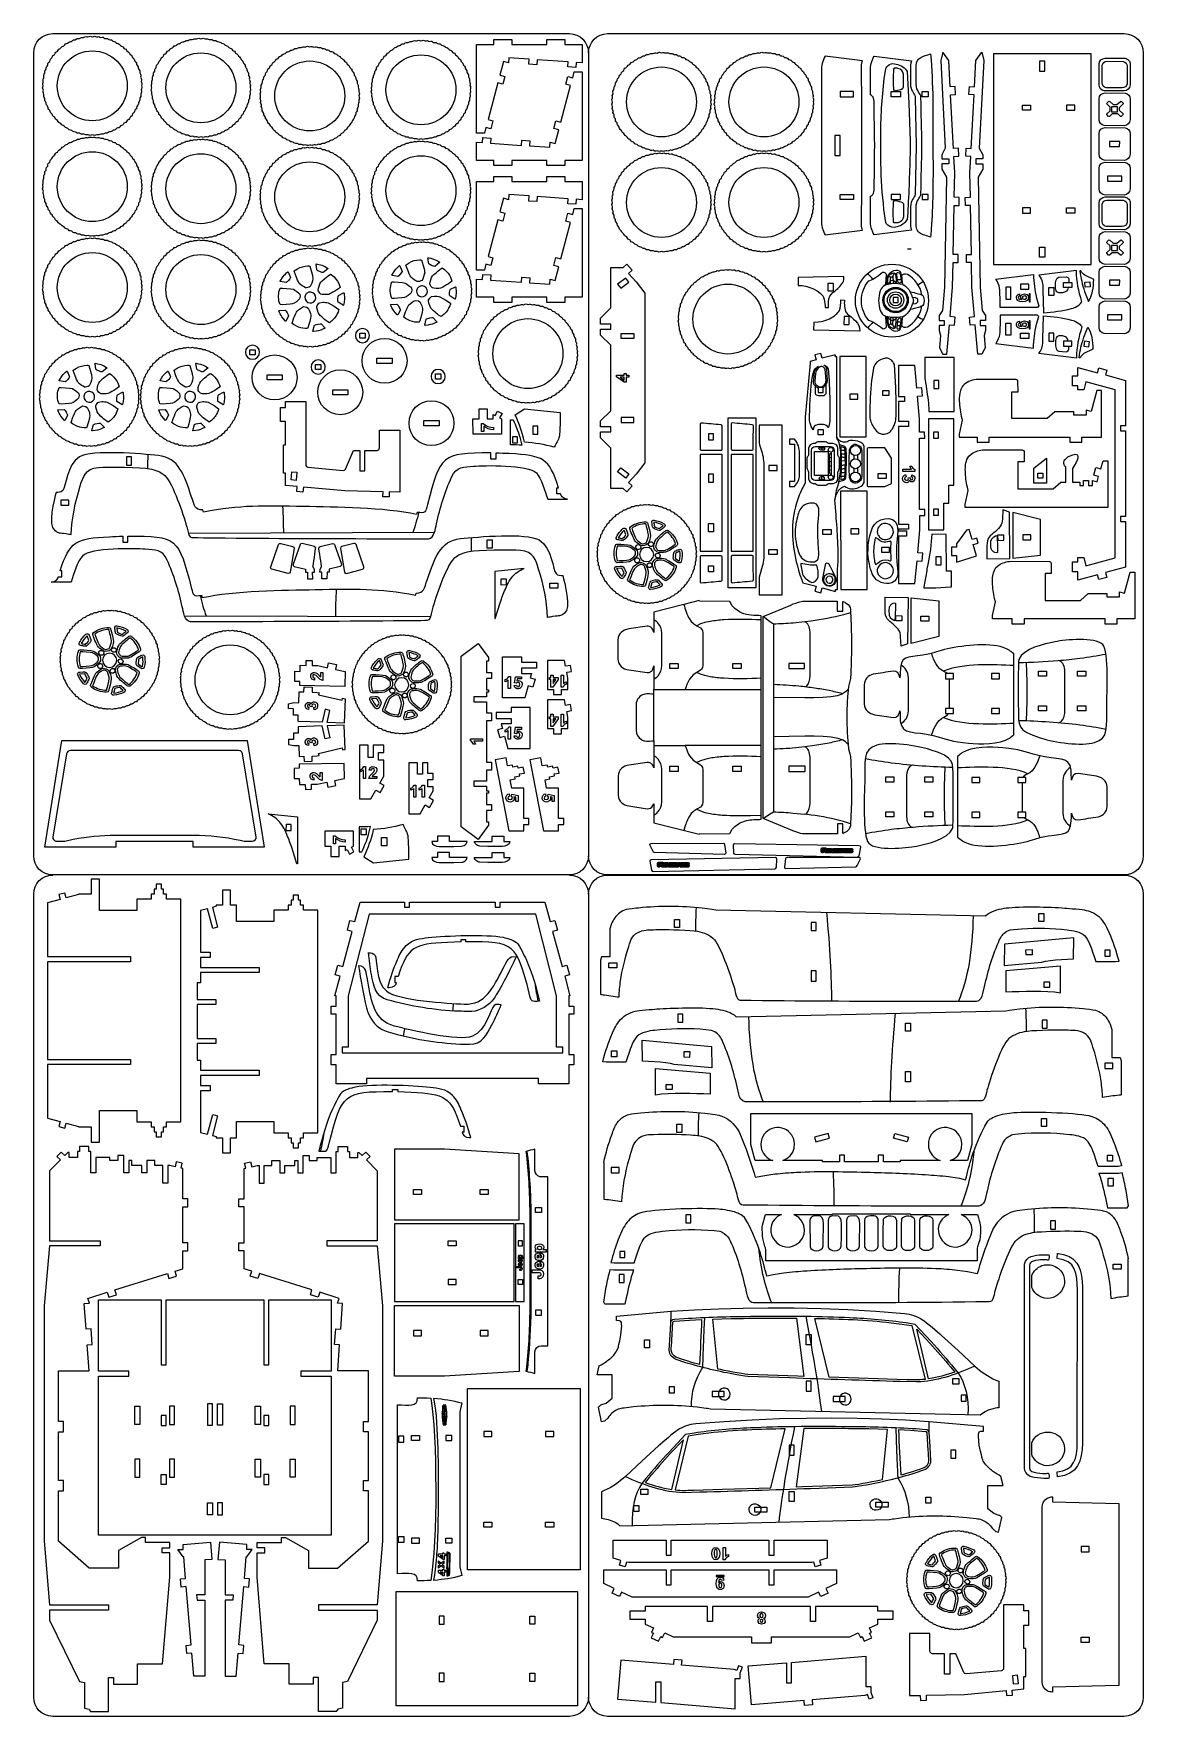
# Model space of a CAD drawing. Extents: x 75 to 655, y 14 to 894.
import ezdxf

# ---------------------------------------------------------------- set-up
doc = ezdxf.new("R2010")
doc.units = 0
doc.layers.get('0').update_dxf_attribs({"linetype": 'CONTINUOUS'})

msp = doc.modelspace()

# ---------------------------------------------------------------- linework, layer by layer
at = {"color": 5}
for p, q in [((85.374491, 894.077725), (355.374491, 894.077725)), ((375.374691, 894.077725), (645.374691, 894.077725)), ((75.374491, 464.077725), (75.374491, 884.077625)), ((365.374491, 884.077625), (365.374491, 464.077725)), ((655.374691, 884.077625), (655.374691, 464.077725)), ((355.374491, 454.077725), (85.374491, 454.077725)), ((645.374691, 454.077725), (375.374691, 454.077725)), ((375.374691, 454.077525), (645.374691, 454.077525)), ((75.374791, 24.077525), (75.374791, 444.077425)), ((365.374791, 444.077425), (365.374791, 24.077525)), ((655.374691, 444.077425), (655.374691, 24.077525)), ((355.374791, 14.077525), (85.374791, 14.077525)), ((645.374691, 14.077525), (375.374691, 14.077525))]:
    msp.add_line(p, q, dxfattribs=at)
at = {"color": 3}
for p, q in [((315.847491, 888.356925), (315.847491, 891.001325)), ((315.847491, 891.001325), (325.367491, 891.001325)), ((325.367491, 891.001325), (325.367491, 888.356925)), ((343.531891, 888.356925), (343.531891, 891.001325)), ((343.531891, 891.001325), (353.051891, 891.001325)), ((353.051891, 891.001325), (353.051891, 888.356925)), ((306.765491, 842.004625), (306.765491, 888.356925)), ((306.765491, 888.356925), (315.847491, 888.356925)), ((323.793991, 881.487325), (323.606591, 878.806425)), ((334.345991, 880.749525), (323.793991, 881.487325)), ((325.367491, 888.356925), (343.531891, 888.356925)), ((334.161391, 878.111725), (334.345991, 880.749525)), ((338.566691, 880.454325), (338.382391, 877.816625)), ((354.747991, 879.323025), (338.566691, 880.454325)), ((353.051891, 888.356925), (362.133891, 888.356925)), ((362.133891, 888.356925), (362.133891, 878.806425)), ((508.654091, 879.867625), (489.007091, 882.319625)), ((514.612291, 882.320025), (534.259491, 879.867625)), ((550.541691, 884.326025), (549.457491, 880.075425)), ((549.457491, 880.075425), (551.863591, 834.166725)), ((553.688691, 880.075425), (550.541691, 884.326025)), ((554.409691, 866.313625), (553.688691, 880.075425)), ((567.109091, 866.313625), (567.830391, 880.075425)), ((567.830391, 880.075425), (570.977391, 884.326025)), ((572.061591, 880.075425), (569.655491, 834.166725)), ((570.977391, 884.326025), (572.061591, 880.075425)), ((628.082391, 883.478025), (577.060291, 883.478025)), ((577.060291, 883.478025), (577.060291, 773.399025)), ((628.082391, 773.399025), (628.082391, 883.478025)), ((635.445391, 881.259825), (645.330791, 881.231725)), ((645.330791, 881.231725), (645.899091, 881.178725)), ((321.013391, 879.536825), (319.097091, 872.384925)), ((319.097091, 872.384925), (321.651491, 871.700525)), ((321.651491, 871.700525), (320.556391, 867.613525)), ((323.606591, 878.806425), (321.013391, 879.536825)), ((338.382391, 877.816625), (334.161391, 878.111725)), ((353.472091, 867.643725), (354.567191, 871.730725)), ((354.563291, 876.685025), (354.747991, 879.323025)), ((358.783991, 876.389725), (354.563291, 876.685025)), ((354.567191, 871.730725), (357.121291, 871.046225)), ((357.121291, 871.046225), (357.942691, 874.111525)), ((357.942691, 874.111525), (362.133891, 874.111525)), ((358.968691, 879.027925), (358.783991, 876.389725)), ((362.133891, 878.806425), (358.968691, 879.027925)), ((362.133891, 874.111525), (362.133891, 827.758725)), ((487.100891, 874.531425), (487.100891, 796.607825)), ((508.081991, 867.550925), (508.111391, 878.038225)), ((512.705991, 862.093925), (512.705991, 874.531425)), ((632.232391, 867.300425), (632.262891, 878.095525)), ((648.495091, 878.049525), (648.464491, 867.254425)), ((318.002291, 868.297925), (312.873191, 849.156425)), ((320.556391, 867.613525), (318.002291, 868.297925)), ((350.897491, 847.817725), (356.026191, 866.959325)), ((356.026191, 866.959325), (353.472091, 867.643725)), ((508.207191, 866.142725), (508.081991, 867.550925)), ((508.207191, 804.996525), (508.207191, 866.142725)), ((557.050591, 866.451825), (554.409691, 866.313625)), ((557.272091, 862.226625), (557.050591, 866.451825)), ((564.247091, 862.226625), (564.468491, 866.451825)), ((564.468491, 866.451825), (567.109091, 866.313625)), ((645.282391, 864.090225), (634.828391, 864.171225)), ((635.445391, 863.121425), (645.899391, 863.040625)), ((513.252491, 861.807225), (512.705991, 862.093925)), ((514.875791, 839.816625), (514.761391, 857.126325)), ((536.170991, 860.729625), (536.660691, 835.570025)), ((554.631191, 862.088325), (557.272091, 862.226625)), ((556.102191, 834.020325), (554.631191, 862.088325)), ((566.887591, 862.088325), (564.247091, 862.226625)), ((565.416891, 834.020325), (566.887591, 862.088325)), ((632.232391, 849.161925), (632.262891, 859.957225)), ((648.495091, 859.911225), (648.464491, 849.116025)), ((311.777991, 845.069425), (310.956791, 842.004625)), ((314.332291, 844.385025), (311.777991, 845.069425)), ((312.873191, 849.156425), (315.427391, 848.471925)), ((315.427391, 848.471925), (314.332291, 844.385025)), ((347.248291, 844.415125), (348.342991, 848.502125)), ((348.342991, 848.502125), (350.897491, 847.817725)), ((645.282391, 845.951825), (634.828391, 846.032825)), ((635.445391, 844.983425), (645.899391, 844.902325)), ((310.956791, 842.004625), (306.765491, 842.004625)), ((306.765491, 827.758725), (306.765491, 837.309325)), ((306.765491, 837.309325), (309.931091, 837.087825)), ((309.931091, 837.087825), (310.115391, 839.725925)), ((310.115391, 839.725925), (314.336091, 839.430725)), ((314.336091, 839.430725), (314.151791, 836.793025)), ((314.151791, 836.793025), (330.332691, 835.661425)), ((330.332691, 835.661425), (330.517391, 838.299125)), ((330.517391, 838.299125), (334.738091, 838.004225)), ((334.738091, 838.004225), (334.553391, 835.366125)), ((345.105391, 834.628425), (345.292891, 837.309325)), ((345.292891, 837.309325), (347.885991, 836.578925)), ((349.802391, 843.731125), (347.248291, 844.415125)), ((347.885991, 836.578925), (349.802391, 843.731125)), ((514.963191, 835.304925), (514.875791, 839.816625)), ((632.232691, 831.024025), (632.263291, 841.818825)), ((648.495091, 841.772825), (648.464491, 830.978025)), ((315.847491, 827.758725), (306.765491, 827.758725)), ((315.847491, 825.114325), (315.847491, 827.758725)), ((343.531891, 827.758725), (325.367491, 827.758725)), ((325.367491, 827.758725), (325.367491, 825.114325)), ((334.553391, 835.366125), (345.105391, 834.628425)), ((343.531891, 825.114325), (343.531891, 827.758725)), ((362.133891, 827.758725), (353.051891, 827.758725)), ((353.051891, 827.758725), (353.051891, 825.114325)), ((536.660691, 835.570025), (536.127191, 810.018625)), ((551.863591, 834.166725), (549.974891, 830.685525)), ((549.974891, 830.685525), (549.974891, 828.570125)), ((549.974891, 828.570125), (553.676891, 828.570125)), ((553.676891, 828.570125), (553.676891, 825.925725)), ((558.743091, 834.158625), (556.102191, 834.020325)), ((556.323691, 829.795025), (558.964491, 829.933725)), ((556.766591, 821.344825), (556.323691, 829.795025)), ((558.964491, 829.933725), (558.743091, 834.158625)), ((562.554491, 829.933725), (562.775991, 834.158625)), ((565.195391, 829.795025), (562.554491, 829.933725)), ((562.775991, 834.158625), (565.416891, 834.020325)), ((564.752491, 821.344825), (565.195391, 829.795025)), ((567.842291, 828.570125), (567.842291, 825.925725)), ((571.544191, 828.570125), (567.842291, 828.570125)), ((569.655491, 834.166725), (571.544191, 830.685525)), ((571.544191, 830.685525), (571.544191, 828.570125)), ((645.282391, 827.813425), (634.828391, 827.894425)), ((325.367491, 825.114325), (315.847491, 825.114325)), ((315.847491, 816.798525), (315.847491, 819.442925)), ((315.847491, 819.442925), (325.367491, 819.442925)), ((325.367491, 819.442925), (325.367491, 816.798525)), ((353.051891, 825.114325), (343.531891, 825.114325)), ((343.531891, 816.798525), (343.531891, 819.442925)), ((343.531891, 819.442925), (353.051891, 819.442925)), ((353.051891, 819.442925), (353.051891, 816.798525)), ((553.676891, 825.925725), (549.974891, 825.925725)), ((549.974891, 825.925725), (549.974891, 823.281225)), ((549.974891, 823.281225), (552.493591, 818.990425)), ((552.493591, 818.990425), (551.471891, 761.532125)), ((556.538091, 808.506825), (556.766591, 821.344825)), ((564.980991, 808.506825), (564.752491, 821.344825)), ((567.842291, 825.925725), (571.544191, 825.925725)), ((571.544191, 823.281225), (569.025491, 818.990425)), ((569.025491, 818.990425), (570.047191, 761.532125)), ((571.544191, 825.925725), (571.544191, 823.281225)), ((632.232391, 812.885525), (632.262891, 823.680825)), ((635.445391, 826.845025), (645.899391, 826.763925)), ((648.495091, 823.634825), (648.464491, 812.839625)), ((306.765491, 770.445825), (306.765491, 816.798525)), ((306.765491, 816.798525), (315.847491, 816.798525)), ((323.793991, 809.928925), (323.606591, 807.248025)), ((334.345991, 809.191125), (323.793991, 809.928925)), ((325.367491, 816.798525), (343.531891, 816.798525)), ((353.051891, 816.798525), (362.133891, 816.798525)), ((362.133891, 816.798525), (362.133891, 807.248025)), ((645.282391, 809.675425), (634.828391, 809.756125)), ((321.013391, 807.978425), (319.097091, 800.826125)), ((319.097091, 800.826125), (321.651491, 800.141725)), ((323.606591, 807.248025), (321.013391, 807.978425)), ((334.161391, 806.552925), (334.345991, 809.191125)), ((338.382391, 806.257825), (334.161391, 806.552925)), ((338.566691, 808.895925), (338.382391, 806.257825)), ((354.747991, 807.764225), (338.566691, 808.895925)), ((354.563291, 805.126525), (354.747991, 807.764225)), ((358.783991, 804.831425), (354.563291, 805.126525)), ((357.121291, 799.487525), (357.942691, 802.552725)), ((357.942691, 802.552725), (362.133891, 802.552725)), ((358.968691, 807.469125), (358.783991, 804.831425)), ((362.133891, 807.248025), (358.968691, 807.469125)), ((362.133891, 802.552725), (362.133891, 756.199925)), ((508.075291, 793.913825), (508.081991, 803.588325)), ((508.081991, 803.588325), (508.207191, 804.996525)), ((512.705991, 796.608125), (512.705991, 809.045625)), ((533.687091, 803.588325), (533.680291, 793.913825)), ((556.006291, 778.600225), (556.462991, 804.276325)), ((556.462991, 804.276325), (559.107091, 804.229225)), ((559.182191, 808.459725), (556.538091, 808.506825)), ((559.107091, 804.229225), (559.182191, 808.459725)), ((562.336891, 808.459725), (564.980991, 808.506825)), ((562.411991, 804.229225), (562.336891, 808.459725)), ((565.056091, 804.276325), (562.411991, 804.229225)), ((565.512691, 778.600225), (565.056091, 804.276325)), ((632.232391, 794.747625), (632.262891, 805.542725)), ((633.774691, 795.766825), (633.842391, 804.975625)), ((635.445391, 808.707025), (645.330791, 808.678925)), ((636.377991, 807.079025), (644.849591, 807.013425)), ((645.330791, 808.678925), (645.899091, 808.625925)), ((646.953091, 804.477525), (646.885391, 795.268825)), ((648.495091, 805.496725), (648.464491, 794.701625)), ((318.002291, 796.739225), (312.873191, 777.597625)), ((320.556391, 796.054725), (318.002291, 796.739225)), ((321.651491, 800.141725), (320.556391, 796.054725)), ((350.897491, 776.259325), (356.026191, 795.400825)), ((353.472091, 796.084925), (354.567191, 800.171925)), ((356.026191, 795.400825), (353.472091, 796.084925)), ((354.567191, 800.171925), (357.121291, 799.487525)), ((644.349791, 793.165225), (635.878191, 793.230925)), ((489.007091, 788.819525), (508.654091, 791.271525)), ((534.259491, 791.271925), (514.612291, 788.819925)), ((632.232391, 776.609225), (632.262891, 787.404425)), ((645.282391, 791.537425), (634.828391, 791.618425)), ((635.445391, 790.568625), (645.899391, 790.487825)), ((648.495091, 787.358425), (648.464491, 776.563225)), ((312.873191, 777.597625), (315.427391, 776.913625)), ((315.427391, 776.913625), (314.332291, 772.826625)), ((347.248291, 772.856825), (348.342991, 776.943825)), ((348.342991, 776.943825), (350.897491, 776.259325)), ((558.650391, 778.553325), (556.006291, 778.600225)), ((558.574891, 774.323125), (558.650391, 778.553325)), ((562.868691, 778.553325), (565.512691, 778.600225)), ((562.944091, 774.323125), (562.868691, 778.553325)), ((310.956791, 770.445825), (306.765491, 770.445825)), ((306.765491, 756.199925), (306.765491, 765.750525)), ((306.765491, 765.750525), (309.931091, 765.529425)), ((309.931091, 765.529425), (310.115391, 768.167125)), ((310.115391, 768.167125), (314.336091, 767.871925)), ((311.777991, 773.511025), (310.956791, 770.445825)), ((314.332291, 772.826625), (311.777991, 773.511025)), ((314.336091, 767.871925), (314.151791, 765.234225)), ((330.332691, 764.102625), (330.517391, 766.740725)), ((330.517391, 766.740725), (334.738091, 766.445525)), ((334.738091, 766.445525), (334.553391, 763.807425)), ((345.105391, 763.069625), (345.292891, 765.750525)), ((345.292891, 765.750525), (347.885991, 765.020125)), ((349.802391, 772.172325), (347.248291, 772.856825)), ((347.885991, 765.020125), (349.802391, 772.172325)), ((376.997991, 771.735625), (383.451791, 771.740825)), ((376.997991, 750.676925), (376.997991, 771.735625)), ((383.451791, 771.740825), (385.399091, 773.530225)), ((385.399091, 773.530225), (388.262491, 770.413825)), ((388.262491, 770.413825), (386.315191, 768.624025)), ((386.315191, 768.624025), (390.363191, 764.217625)), ((490.618517, 766.967099), (474.894717, 766.613599)), ((474.894717, 766.613599), (474.990817, 762.336399)), ((498.882417, 767.081899), (490.618517, 766.967099)), ((498.790117, 765.315899), (498.882417, 767.081899)), ((555.702691, 761.532125), (555.930891, 774.370125)), ((555.930891, 774.370125), (558.574891, 774.323125)), ((565.587891, 774.370125), (562.944091, 774.323125)), ((565.816391, 761.532125), (565.587891, 774.370125)), ((577.060291, 773.399025), (628.082391, 773.399025)), ((578.287791, 765.749325), (597.931991, 768.193925)), ((620.426891, 770.242425), (600.782391, 767.790325)), ((622.796691, 770.100225), (622.180991, 770.033625)), ((629.421291, 765.494125), (624.746391, 767.782625)), ((632.232691, 758.471225), (632.263291, 769.266025)), ((645.282391, 773.399025), (634.828391, 773.480125)), ((635.445391, 772.430625), (645.899391, 772.349525)), ((648.495091, 769.220025), (648.464491, 758.425225)), ((314.151791, 765.234225), (330.332691, 764.102625)), ((334.553391, 763.807425), (345.105391, 763.069625)), ((390.363191, 764.217625), (394.743291, 758.399825)), ((394.743291, 758.399825), (394.743991, 669.551125)), ((478.984417, 762.018699), (481.087217, 761.386599)), ((481.087217, 761.386599), (483.054317, 760.579999)), ((483.054317, 760.579999), (484.860117, 759.578199)), ((484.860117, 759.578199), (486.458217, 758.374299)), ((486.458217, 758.374299), (487.794117, 756.984699)), ((487.794117, 756.984699), (488.270717, 756.276399)), ((551.471891, 761.532125), (550.420291, 749.210425)), ((554.385091, 746.090425), (555.702691, 761.532125)), ((567.133991, 746.090425), (565.816391, 761.532125)), ((570.047191, 761.532125), (571.098791, 749.210425)), ((602.916391, 760.168825), (603.213791, 748.050025)), ((624.696191, 759.210625), (626.758391, 754.044325)), ((315.847491, 756.199925), (306.765491, 756.199925)), ((315.847491, 753.555525), (315.847491, 756.199925)), ((325.367491, 753.555525), (315.847491, 753.555525)), ((343.531891, 756.199925), (325.367491, 756.199925)), ((325.367491, 756.199925), (325.367491, 753.555525)), ((343.531891, 753.555525), (343.531891, 756.199925)), ((353.051891, 753.555525), (343.531891, 753.555525)), ((362.133891, 756.199925), (353.051891, 756.199925)), ((353.051891, 756.199925), (353.051891, 753.555525)), ((371.709291, 745.332325), (376.997991, 750.676925)), ((488.270717, 756.276399), (488.622417, 754.968699)), ((489.071017, 750.789999), (490.838217, 750.814599)), ((497.342017, 754.799199), (499.109317, 754.774599)), ((550.420291, 749.210425), (548.609091, 746.713025)), ((571.098791, 749.210425), (572.909991, 746.713025)), ((599.994791, 750.921125), (580.625091, 750.921125)), ((599.602991, 755.768325), (600.782391, 751.749825)), ((600.782391, 751.749825), (599.994791, 750.921125)), ((626.758391, 754.044325), (627.624191, 755.626925)), ((632.232391, 740.332825), (632.262891, 751.128025)), ((645.282391, 755.260625), (634.828391, 755.341625)), ((635.445391, 754.292225), (645.899391, 754.211125)), ((648.495091, 751.082025), (648.464491, 740.286825)), ((371.709291, 742.159025), (371.709291, 745.332325)), ((376.997991, 742.159025), (371.709291, 742.159025)), ((371.709291, 736.340925), (371.709291, 739.514325)), ((371.709291, 739.514325), (376.997991, 739.514325)), ((376.997991, 739.514325), (376.997991, 742.159025)), ((483.165717, 738.975199), (483.261817, 743.252499)), ((483.261817, 743.252499), (485.503317, 743.285799)), ((507.061117, 740.273299), (507.153417, 738.507399)), ((548.609091, 746.713025), (548.609091, 744.068725)), ((548.609091, 744.068725), (551.342691, 744.068725)), ((551.342691, 741.424325), (548.609091, 741.424325)), ((548.609091, 741.424325), (548.609091, 738.779925)), ((551.342691, 744.068725), (551.342691, 741.424325)), ((552.707791, 726.432925), (554.025391, 741.874625)), ((554.025391, 741.874625), (556.660291, 741.649625)), ((557.019991, 745.865425), (554.385091, 746.090425)), ((556.660291, 741.649625), (557.019991, 745.865425)), ((564.499091, 745.865425), (567.133991, 746.090425)), ((564.858791, 741.649625), (564.499091, 745.865425)), ((567.493691, 741.874625), (564.858791, 741.649625)), ((568.810991, 726.432925), (567.493691, 741.874625)), ((572.909991, 744.068725), (570.176391, 744.068725)), ((570.176391, 744.068725), (570.176391, 741.424325)), ((570.176391, 741.424325), (572.909991, 741.424325)), ((572.909991, 746.713025), (572.909991, 744.068725)), ((572.909991, 741.424325), (572.909991, 738.779925)), ((599.994791, 746.939825), (580.625091, 746.939825)), ((599.602991, 742.092525), (600.782391, 746.111125)), ((600.782391, 746.111125), (599.994791, 746.939825)), ((602.916391, 734.426125), (603.213791, 746.544925)), ((624.311691, 735.384425), (626.373791, 740.550625)), ((626.373791, 740.550625), (627.239691, 738.968025)), ((376.997991, 731.107525), (371.709291, 736.340925)), ((376.998791, 696.843025), (376.997991, 731.107525)), ((507.153417, 738.507399), (483.165717, 738.975199)), ((548.609091, 738.779925), (549.310091, 736.200425)), ((549.310091, 736.200425), (548.754491, 729.688725)), ((572.909991, 738.779925), (572.208691, 736.200425)), ((572.208691, 736.200425), (572.764291, 729.688725)), ((578.287791, 732.111725), (597.931991, 729.667025)), ((645.282391, 737.122625), (634.828391, 737.203325)), ((481.241191, 721.684425), (478.690191, 693.595725)), ((484.426091, 723.482925), (481.218691, 722.623425)), ((481.218691, 722.623425), (481.241191, 721.684425)), ((486.806591, 726.858825), (483.741291, 726.037225)), ((483.741291, 726.037225), (484.426091, 723.482925)), ((487.491291, 724.304325), (486.806591, 726.858825)), ((493.710991, 725.970825), (487.491291, 724.304325)), ((494.502791, 725.970825), (493.710991, 725.970825)), ((494.502491, 725.098225), (494.502791, 725.970825)), ((495.222691, 725.098225), (494.502491, 725.098225)), ((495.221991, 683.133625), (495.222691, 725.098225)), ((510.473491, 725.266725), (496.692291, 725.265325)), ((496.692291, 725.265325), (496.696191, 683.301025)), ((510.477391, 683.302025), (510.473491, 725.266725)), ((523.68492, 723.328052), (522.61482, 724.032852)), ((525.23842, 721.122752), (524.86252, 722.011052)), ((556.559491, 724.633525), (541.122691, 724.633525)), ((541.122691, 724.633525), (541.122691, 713.875825)), ((548.754491, 729.688725), (550.592291, 726.432925)), ((550.592291, 726.432925), (552.707791, 726.432925)), ((556.559491, 696.428625), (556.559491, 724.633525)), ((570.926791, 726.432925), (568.810991, 726.432925)), ((572.764291, 729.688725), (570.926791, 726.432925)), ((620.426891, 724.352625), (600.782391, 726.804225)), ((622.412191, 724.494725), (621.796491, 724.561425)), ((629.036791, 729.100925), (624.361891, 726.812325)), ((514.40142, 719.375552), (513.55982, 714.581252)), ((525.71962, 714.889052), (525.23842, 721.122752)), ((525.99492, 709.021452), (525.71962, 714.889052)), ((535.876691, 720.574625), (527.380591, 720.574925)), ((527.380591, 720.574925), (527.399491, 704.327825)), ((536.961291, 708.635125), (535.876691, 720.574625)), ((541.122691, 713.875825), (541.899391, 709.462125)), ((588.968091, 713.173225), (568.961091, 713.182325)), ((618.416291, 709.868225), (618.416291, 715.156925)), ((618.416291, 715.156925), (621.060691, 715.156925)), ((621.060691, 715.156925), (621.060691, 719.495325)), ((621.060691, 719.495325), (631.467691, 716.691525)), ((631.467691, 716.691525), (632.159491, 719.259025)), ((632.159491, 719.259025), (636.244791, 718.158325)), ((636.244791, 718.158325), (635.553291, 715.590825)), ((635.553291, 715.590825), (646.049091, 712.762825)), ((527.399491, 704.327825), (530.572791, 704.331925)), ((530.572791, 704.331925), (530.572791, 701.687225)), ((539.600391, 708.878425), (536.961291, 708.635125)), ((537.344191, 704.421525), (539.983391, 704.664725)), ((538.429191, 692.482025), (537.344191, 704.421525)), ((539.983391, 704.664725), (539.600391, 708.878425)), ((561.705591, 710.544225), (560.979391, 709.879525)), ((586.714691, 692.774425), (586.714691, 706.835625)), ((586.714691, 706.835625), (589.887691, 706.835625)), ((589.887691, 706.835625), (589.851891, 712.398225)), ((621.060691, 709.868225), (618.416291, 709.868225)), ((621.060691, 707.752825), (621.060691, 709.868225)), ((624.234091, 707.752825), (621.060691, 707.752825)), ((625.374791, 711.986825), (624.234091, 707.752825)), ((640.671491, 707.865425), (625.374791, 711.986825)), ((631.155591, 707.460025), (628.127191, 696.537825)), ((633.598891, 707.460025), (631.155591, 707.460025)), ((633.598891, 683.024125), (633.598891, 707.460025)), ((640.671491, 619.938025), (640.671491, 707.865425)), ((646.049091, 712.762825), (646.049091, 688.922225)), ((204.352091, 691.159225), (204.352091, 698.563525)), ((204.352091, 698.563525), (206.996391, 698.563525)), ((206.996391, 698.563525), (206.996391, 701.736825)), ((206.996391, 701.736825), (217.573991, 701.736825)), ((217.573991, 701.736825), (217.581791, 668.630325)), ((308.212391, 692.601825), (308.212391, 697.898325)), ((308.212391, 697.898325), (312.442891, 697.898025)), ((312.442891, 697.898025), (312.442591, 692.601825)), ((316.604991, 694.375825), (317.850691, 696.708125)), ((317.850691, 696.708125), (320.182791, 695.462425)), ((320.182791, 695.462425), (318.936991, 693.130425)), ((327.083907, 694.716126), (331.995707, 697.828026)), ((331.995707, 697.828026), (350.552807, 695.933026)), ((371.709891, 691.609725), (376.998791, 696.843025)), ((512.43382, 697.489952), (512.41422, 693.611752)), ((527.399491, 701.683325), (527.397691, 691.350025)), ((530.572791, 701.687225), (527.399491, 701.683325)), ((543.228691, 698.332325), (543.250691, 696.428625)), ((543.250691, 696.428625), (556.559491, 696.428625)), ((609.158691, 696.292025), (605.126791, 692.774425)), ((619.036491, 696.292025), (609.158691, 696.292025)), ((619.036491, 694.599625), (619.036491, 696.292025)), ((628.127191, 696.537825), (625.578991, 697.244025)), ((625.578991, 697.244025), (625.578991, 694.599625)), ((206.996391, 691.159225), (204.352091, 691.159225)), ((206.996391, 678.968425), (206.996391, 691.159225)), ((256.152891, 677.487325), (256.157091, 686.678125)), ((256.157091, 686.678125), (266.742091, 686.678125)), ((266.742091, 686.678125), (266.742091, 654.295925)), ((305.004591, 684.669325), (305.003591, 692.602225)), ((305.003591, 692.602225), (308.212391, 692.601825)), ((312.442591, 692.601825), (315.615591, 692.601825)), ((315.615591, 692.601825), (315.615591, 694.904325)), ((315.615591, 694.904325), (316.604991, 694.375825)), ((318.936991, 693.130425), (319.926491, 692.601825)), ((319.926491, 692.601825), (319.926491, 684.669025)), ((324.631807, 679.017126), (324.631807, 692.098426)), ((324.631807, 692.098426), (326.032307, 692.098426)), ((371.709891, 688.436425), (371.709891, 691.609725)), ((376.998791, 688.436425), (371.709891, 688.436425)), ((376.998791, 685.792025), (376.998791, 688.436425)), ((438.350905, 693.150987), (452.838905, 693.150987)), ((438.350905, 604.303587), (438.350905, 693.150987)), ((452.838905, 693.150987), (452.838905, 604.303587)), ((454.56912, 689.392618), (454.52312, 680.041118)), ((466.54332, 689.392618), (454.56912, 689.392618)), ((466.54332, 600.545318), (466.54332, 689.392618)), ((478.690191, 693.595725), (478.634291, 658.966525)), ((527.397691, 688.705725), (527.387891, 637.627525)), ((527.397691, 691.350025), (532.674991, 691.350025)), ((532.674991, 688.706025), (527.397691, 688.705725)), ((532.674991, 691.350025), (532.674991, 688.706025)), ((538.393291, 692.478125), (538.429191, 692.482025)), ((538.413291, 685.635225), (538.393291, 692.478125)), ((556.345691, 692.558525), (543.057791, 692.554325)), ((543.057791, 692.554325), (543.075291, 634.623625)), ((556.356591, 657.933625), (556.345691, 692.558525)), ((560.738991, 691.957925), (559.184091, 684.610625)), ((560.492191, 692.850925), (560.738991, 691.957925)), ((605.126791, 692.774425), (586.714691, 692.774425)), ((625.578991, 694.599625), (619.036491, 694.599625)), ((643.404691, 688.922225), (643.404691, 686.277825)), ((646.049091, 688.922225), (643.404691, 688.922225)), ((205.938491, 664.227425), (205.938491, 678.968425)), ((205.938491, 678.968425), (206.996391, 678.968425)), ((319.926491, 684.669025), (305.004591, 684.669325)), ((329.451307, 683.007926), (330.510307, 678.855726)), ((371.709891, 682.618725), (371.709891, 685.792025)), ((371.709891, 685.792025), (376.998791, 685.792025)), ((376.998791, 677.273725), (371.709891, 682.618725)), ((495.737991, 682.228025), (495.221991, 683.133625)), ((496.696191, 683.301025), (510.477391, 683.302025)), ((509.440491, 678.428925), (509.003091, 679.285225)), ((509.440091, 659.262425), (509.440491, 678.428925)), ((520.58772, 684.710452), (521.55052, 684.958652)), ((521.55052, 684.958652), (522.46662, 685.430052)), ((541.082391, 685.636225), (538.413291, 685.635225)), ((538.417891, 682.461825), (541.084391, 682.462825)), ((538.469491, 645.271425), (538.417891, 682.461825)), ((541.084391, 682.462825), (541.082391, 685.636225)), ((559.184091, 684.610625), (559.184091, 683.024125)), ((559.184091, 683.024125), (568.517291, 683.024125)), ((568.517291, 683.024125), (568.517291, 680.379725)), ((568.517291, 680.379725), (574.739391, 680.379725)), ((574.739391, 680.379725), (574.739391, 683.024125)), ((574.739391, 683.024125), (617.006291, 683.024125)), ((617.006291, 683.024125), (617.006291, 680.379725)), ((617.006291, 680.379725), (623.228691, 680.379725)), ((623.228691, 683.024125), (633.598891, 683.024125)), ((623.228691, 680.379725), (623.228691, 683.024125)), ((643.404691, 686.277825), (646.049091, 686.277825)), ((646.049091, 686.277825), (646.049091, 641.525625)), ((238.383491, 666.310225), (242.608291, 676.102225)), ((242.608291, 676.102225), (245.781691, 676.102225)), ((245.781691, 676.102225), (245.781691, 665.524325)), ((248.426091, 676.102225), (254.847191, 676.123625)), ((248.426091, 665.524325), (248.426091, 676.102225)), ((376.998791, 656.215025), (376.998791, 677.273725)), ((394.743991, 669.551125), (390.363891, 663.733325)), ((423.676105, 673.920387), (423.659005, 623.438487)), ((435.143805, 673.937487), (423.676105, 673.920387)), ((435.259005, 673.822387), (435.143805, 673.937487)), ((435.216905, 676.577387), (435.259005, 676.817487)), ((510.959891, 676.892225), (510.977791, 657.658025)), ((523.712591, 671.992025), (520.177691, 677.404325)), ((523.712591, 658.842325), (523.712591, 671.992025)), ((563.594091, 672.183625), (564.132491, 673.112025)), ((564.132491, 673.112025), (565.640091, 674.375225)), ((572.113791, 676.414525), (592.121291, 676.405425)), ((593.040891, 670.068225), (589.867491, 670.068225)), ((589.867491, 670.068225), (589.867491, 656.007025)), ((593.031691, 675.494925), (593.040891, 670.068225)), ((598.222291, 666.920425), (604.765191, 672.137025)), ((604.765191, 672.137025), (604.765191, 658.987325)), ((633.147691, 666.505225), (634.308791, 670.692325)), ((634.308791, 670.692325), (636.752091, 670.692325)), ((636.752091, 670.692325), (636.752091, 646.256325)), ((206.996391, 664.227425), (205.938491, 664.227425)), ((206.996391, 657.772925), (206.996391, 664.227425)), ((218.743191, 667.300725), (237.222691, 665.623325)), ((245.781691, 665.524325), (248.426091, 665.524325)), ((390.363891, 663.733325), (386.315891, 659.326625)), ((457.06292, 666.467018), (457.06292, 623.470818)), ((598.222291, 658.987325), (598.222291, 666.920425)), ((614.956291, 659.524325), (614.956291, 667.294625)), ((618.381291, 666.690925), (618.381291, 659.524325)), ((624.138291, 657.832225), (624.138291, 660.476225)), ((624.138291, 660.476225), (626.782791, 660.476225)), ((626.782791, 660.476225), (626.782791, 657.832225)), ((628.732191, 657.832225), (628.732191, 660.476225)), ((628.732191, 660.476225), (631.280391, 659.770025)), ((629.469191, 663.134625), (630.599391, 667.211725)), ((632.017491, 662.428025), (629.469191, 663.134625)), ((630.599391, 667.211725), (633.147691, 666.505225)), ((631.280391, 659.770025), (632.017491, 662.428025)), ((213.185191, 657.209925), (206.996391, 657.772925)), ((212.945491, 654.573625), (213.185191, 657.209925)), ((216.105791, 654.286125), (212.945491, 654.573625)), ((216.345591, 656.922525), (216.105791, 654.286125)), ((238.072091, 654.946725), (216.345591, 656.922525)), ((257.988191, 654.494625), (238.072091, 654.946725)), ((257.928191, 651.850625), (257.988191, 654.494625)), ((261.100891, 651.778625), (257.928191, 651.850625)), ((261.160891, 654.422725), (261.100891, 651.778625)), ((266.742091, 654.295925), (261.160891, 654.422725)), ((383.452491, 656.210125), (376.998791, 656.215025)), ((385.399791, 654.420425), (383.452491, 656.210125)), ((388.263191, 657.537225), (385.399791, 654.420425)), ((386.315891, 659.326625), (388.263191, 657.537225)), ((478.634291, 658.966525), (477.371091, 656.800225)), ((494.158491, 650.354225), (494.873091, 652.824125)), ((510.955391, 654.782325), (497.173891, 654.780925)), ((497.173891, 654.780925), (497.178791, 603.455325)), ((498.405191, 657.149825), (499.195991, 657.420725)), ((508.523691, 657.981325), (509.440091, 659.262425)), ((510.959891, 603.456725), (510.955391, 654.782325)), ((511.488891, 657.265925), (520.177391, 657.265925)), ((520.177391, 657.265925), (523.712591, 658.842325)), ((553.716391, 657.932525), (556.356591, 657.933625)), ((553.716691, 648.469025), (553.716391, 657.932525)), ((562.336891, 647.843225), (563.892191, 655.190525)), ((563.892191, 655.190525), (563.418991, 656.981725)), ((589.867491, 656.007025), (608.279991, 656.007025)), ((604.765191, 658.987325), (598.222291, 658.987325)), ((608.279991, 656.007025), (612.311891, 659.524325)), ((612.311891, 659.524325), (614.956291, 659.524325)), ((618.381291, 659.524325), (622.189191, 659.524325)), ((622.189191, 659.524325), (622.189191, 657.832225)), ((622.189191, 657.832225), (624.138291, 657.832225)), ((626.782791, 657.832225), (628.732191, 657.832225)), ((494.764291, 642.441725), (494.158491, 650.354225)), ((541.119191, 645.275225), (538.469491, 645.271425)), ((541.124091, 642.101925), (541.119191, 645.275225)), ((551.072291, 648.467925), (553.716691, 648.469025)), ((551.076591, 634.626125), (551.072291, 648.467925)), ((562.336891, 646.256325), (562.336891, 647.843225)), ((636.752091, 646.256325), (562.336891, 646.256325)), ((581.961995, 645.059701), (581.701595, 640.229301)), ((585.341795, 643.891201), (581.961995, 645.059701)), ((585.631395, 619.555301), (585.341795, 643.891201)), ((601.670795, 639.989201), (587.199595, 643.705201)), ((587.199595, 643.705201), (587.199595, 619.758901)), ((532.676391, 634.983425), (527.387491, 634.983025)), ((527.387491, 634.983025), (527.387491, 634.009025)), ((527.387491, 634.009025), (531.618491, 634.008325)), ((527.387891, 637.627525), (532.676391, 637.627825)), ((531.618491, 634.008325), (531.618091, 631.363925)), ((532.676391, 637.627825), (532.676391, 634.983425)), ((537.508491, 622.629025), (538.613791, 634.547825)), ((538.474391, 642.098125), (541.124091, 642.101925)), ((538.484991, 634.547825), (538.474391, 642.098125)), ((538.613791, 634.547825), (538.484991, 634.547825)), ((543.075291, 634.623625), (551.076591, 634.626125)), ((562.955591, 634.392025), (557.703991, 627.300125)), ((564.401391, 634.779125), (562.955591, 634.392025)), ((565.824691, 629.466125), (564.401391, 634.779125)), ((601.670795, 621.343601), (601.670795, 639.989201)), ((646.049091, 641.525625), (643.404691, 641.525625)), ((643.404691, 641.525625), (643.404691, 638.881225)), ((643.404691, 638.881225), (646.049091, 638.881225)), ((646.049091, 638.881225), (646.049091, 615.040225)), ((199.253491, 615.192425), (203.270691, 626.851725)), ((204.511391, 627.489525), (210.800491, 625.906525)), ((211.463191, 624.802025), (209.414791, 612.367925)), ((214.593791, 626.847225), (210.933191, 616.575725)), ((222.122591, 625.902325), (215.698291, 627.509825)), ((225.101691, 625.902325), (231.525991, 627.509825)), ((232.630591, 626.847225), (236.291091, 616.575725)), ((235.761191, 624.802025), (237.809491, 612.367925)), ((242.712891, 627.489525), (236.423891, 625.906525)), ((247.970891, 615.192425), (243.953691, 626.851725)), ((495.899791, 623.036925), (495.695091, 628.763125)), ((527.386891, 631.364325), (527.382991, 606.607225)), ((531.618091, 631.363925), (527.386891, 631.364325)), ((552.403291, 632.190125), (544.864991, 632.331625)), ((552.415291, 613.039225), (552.403291, 632.190125)), ((555.059591, 625.476725), (555.059591, 621.245825)), ((557.703991, 625.476725), (555.059591, 625.476725)), ((557.703991, 627.300125), (557.703991, 625.476725)), ((568.379191, 630.150625), (565.824691, 629.466125)), ((566.509091, 626.911925), (569.063691, 627.596325)), ((568.115291, 620.918025), (566.509091, 626.911925)), ((569.063691, 627.596325), (568.379191, 630.150625)), ((573.619995, 624.945601), (573.658595, 619.412801)), ((423.676105, 623.373187), (435.143805, 623.355987)), ((495.485991, 613.909325), (495.850291, 618.079125)), ((495.850291, 618.079125), (495.899791, 623.036925)), ((535.986191, 606.607925), (537.108391, 618.416825)), ((537.108391, 618.416825), (539.740791, 618.165825)), ((540.140991, 622.378125), (537.508491, 622.629025)), ((539.740791, 618.165825), (540.140991, 622.378125)), ((542.749191, 616.442025), (542.292591, 614.246625)), ((555.059591, 621.245825), (557.703991, 621.245825)), ((557.703991, 621.245825), (557.703991, 617.685325)), ((557.703991, 617.685325), (568.115291, 620.918025)), ((573.658595, 619.412801), (585.631395, 619.555301)), ((578.317791, 614.814425), (579.825291, 616.078025)), ((586.299091, 618.117225), (606.306491, 618.108125)), ((587.199595, 619.758901), (601.670795, 621.343601)), ((607.217291, 617.153125), (607.226091, 611.770525)), ((618.416291, 612.646025), (618.416291, 617.934925)), ((618.416291, 617.934925), (621.060691, 617.934925)), ((621.060691, 617.934925), (621.060691, 620.050625)), ((621.060691, 620.050625), (624.234091, 620.050625)), ((624.234091, 620.050625), (625.374791, 615.816225)), ((625.374791, 615.816225), (640.671491, 619.938025)), ((208.369191, 611.830625), (199.891191, 613.951625)), ((211.595591, 615.471125), (217.423091, 613.993425)), ((217.423091, 613.993425), (217.447691, 612.423025)), ((217.447691, 612.423025), (218.505191, 612.440325)), ((218.505191, 612.440325), (218.562791, 608.988625)), ((218.562791, 608.988625), (221.206791, 609.032525)), ((221.159791, 612.461725), (222.217691, 612.490825)), ((221.206791, 609.032525), (221.159791, 612.461725)), ((222.185791, 613.811325), (221.360591, 615.340925)), ((222.217691, 612.490825), (222.185791, 613.811325)), ((225.006591, 612.490825), (225.038591, 613.811325)), ((226.064491, 612.461725), (225.006591, 612.490825)), ((225.038591, 613.811325), (225.863791, 615.340925)), ((226.017591, 609.032525), (226.064491, 612.461725)), ((228.661591, 608.988625), (226.017591, 609.032525)), ((228.719091, 612.440325), (228.661591, 608.988625)), ((229.776691, 612.423025), (228.719091, 612.440325)), ((229.801291, 613.993425), (229.776691, 612.423025)), ((235.628791, 615.471125), (229.801291, 613.993425)), ((238.855191, 611.830625), (247.333091, 613.951625)), ((331.750491, 614.392325), (316.344291, 612.833225)), ((316.344291, 612.833225), (316.443991, 588.284725)), ((435.188405, 608.088087), (435.263205, 608.410987)), ((455.20412, 612.216918), (454.52312, 609.896818)), ((454.52312, 609.896818), (454.56912, 600.545318)), ((455.87342, 614.235418), (455.20412, 612.216918)), ((495.485991, 603.454925), (495.485991, 613.909325)), ((542.292591, 613.107325), (540.647391, 604.843525)), ((542.292591, 614.246625), (542.292591, 613.107325)), ((555.041391, 612.990125), (552.415291, 613.039225)), ((555.059591, 604.737125), (555.041391, 612.990125)), ((577.779391, 613.886125), (578.317791, 614.814425)), ((607.226091, 611.770525), (604.052791, 611.770525)), ((604.052791, 611.770525), (604.052791, 597.709425)), ((621.060691, 612.646025), (618.416291, 612.646025)), ((621.060691, 608.308125), (621.060691, 612.646025)), ((631.467691, 611.111925), (621.060691, 608.308125)), ((632.159491, 608.544325), (631.467691, 611.111925)), ((636.244791, 609.645125), (632.159491, 608.544325)), ((646.049091, 615.040225), (635.553291, 612.212625)), ((635.553291, 612.212625), (636.244791, 609.645125)), ((645.465591, 601.472725), (648.494091, 612.395025)), ((648.494091, 612.395025), (650.937291, 612.395025)), ((650.937291, 612.395025), (650.937291, 587.959125)), ((321.950091, 603.586625), (322.898691, 605.845225)), ((452.838905, 604.303587), (438.350905, 604.303587)), ((454.56912, 600.545318), (466.54332, 600.545318)), ((477.423791, 606.946325), (484.429591, 605.068825)), ((484.429591, 605.068825), (483.744791, 602.514625)), ((483.744791, 602.514625), (486.810091, 601.693325)), ((486.810091, 601.693325), (487.494491, 604.247425)), ((487.494491, 604.247425), (494.500391, 602.370325)), ((494.500391, 602.370325), (494.500391, 603.454925)), ((494.500391, 603.454925), (495.485991, 603.454925)), ((497.178791, 603.455325), (510.959891, 603.456725)), ((520.411469, 593.849533), (520.450069, 599.382633)), ((520.450069, 599.382633), (532.422969, 599.240133)), ((527.382991, 606.607225), (535.986191, 606.607925)), ((532.422969, 599.240133), (532.133369, 574.904233)), ((533.991169, 575.090333), (533.991169, 599.036533)), ((533.991169, 599.036533), (548.462369, 597.451533)), ((540.647391, 604.843525), (540.637991, 604.339425)), ((540.637991, 604.339425), (546.877591, 604.222525)), ((546.877591, 604.222525), (554.516291, 604.747325)), ((554.516291, 604.747325), (555.059591, 604.737125)), ((578.077491, 596.893025), (577.604291, 598.684125)), ((622.465291, 597.709425), (626.497191, 601.227125)), ((626.497191, 601.227125), (636.374491, 601.227125)), ((636.374491, 601.227125), (636.374491, 599.534525)), ((636.374491, 599.534525), (642.917391, 599.534525)), ((642.917391, 599.534525), (642.917391, 602.178925)), ((642.917391, 602.178925), (645.465591, 601.472725)), ((316.650691, 588.285325), (319.157491, 596.378625)), ((399.496991, 591.470725), (399.442291, 587.578225)), ((415.262991, 595.503925), (399.496991, 591.470725)), ((423.256291, 597.549225), (415.262991, 595.503925)), ((423.307491, 597.274425), (423.256291, 597.549225)), ((439.184791, 597.143125), (423.307491, 597.274425)), ((440.455391, 594.861225), (439.184791, 597.143125)), ((441.810191, 593.427125), (440.455391, 594.861225)), ((444.229991, 591.783825), (441.810191, 593.427125)), ((445.418791, 591.193025), (444.229991, 591.783825)), ((455.678691, 587.476025), (455.679791, 589.700225)), ((456.716591, 589.250325), (471.048091, 595.247725)), ((476.492091, 597.124825), (477.147291, 597.274425)), ((477.147291, 597.274425), (495.399791, 597.274425)), ((495.399791, 597.274425), (495.399791, 592.027025)), ((495.399791, 592.027025), (498.266691, 592.027025)), ((498.266691, 592.027025), (498.266691, 597.039925)), ((502.286291, 592.924125), (502.354791, 591.261425)), ((548.462369, 597.451533), (548.462369, 578.806333)), ((576.559991, 589.724925), (578.077491, 596.893025)), ((604.052791, 597.709425), (622.465291, 597.709425)), ((316.443991, 588.284725), (316.650691, 588.285325)), ((395.953391, 584.143625), (386.405691, 582.737525)), ((396.552191, 584.163325), (395.953391, 584.143625)), ((399.442291, 587.578225), (399.460591, 580.871725)), ((455.678691, 556.973825), (455.678691, 587.476025)), ((456.716591, 483.656625), (456.716591, 589.250325)), ((586.892591, 585.314625), (586.892591, 587.959125)), ((593.114691, 585.314625), (586.892591, 585.314625)), ((635.381891, 587.959125), (593.114691, 587.959125)), ((593.114691, 587.959125), (593.114691, 585.314625)), ((635.381891, 585.314625), (635.381891, 587.959125)), ((641.603991, 585.314625), (635.381891, 585.314625)), ((650.937291, 587.959125), (641.603991, 587.959125)), ((641.603991, 587.959125), (641.603991, 585.314625)), ((298.881991, 568.540825), (307.774491, 575.117725)), ((307.774491, 575.117725), (313.161491, 567.766525)), ((380.747591, 577.079525), (380.747591, 567.001025)), ((528.753569, 573.735433), (528.493169, 578.566133)), ((532.133369, 574.904233), (528.753569, 573.735433)), ((548.462369, 578.806333), (533.991169, 575.090333)), ((214.597891, 560.561025), (214.654391, 563.734025)), ((214.654391, 563.734025), (217.724591, 563.679625)), ((217.724591, 563.679625), (217.771591, 566.323625)), ((217.771591, 566.323625), (220.944591, 566.267525)), ((220.944591, 566.267525), (220.897591, 563.623525)), ((220.897591, 563.623525), (223.983091, 563.568725)), ((223.983091, 563.568725), (228.999591, 562.501025)), ((228.999591, 562.501025), (229.550291, 565.087425)), ((229.550291, 565.087425), (233.688891, 564.206525)), ((233.688891, 564.206525), (233.138191, 561.619925)), ((298.881991, 479.281725), (298.881991, 568.540825)), ((313.161491, 565.861625), (312.103991, 565.861625)), ((312.103991, 565.861625), (312.103991, 560.012325)), ((313.161491, 567.766525), (313.161491, 565.861625)), ((320.455591, 546.669625), (320.455591, 568.089725)), ((320.455591, 568.089725), (330.288691, 568.089725)), ((330.288691, 568.089725), (330.288691, 565.445025)), ((330.288691, 565.445025), (338.221891, 565.445025)), ((338.221891, 565.445025), (338.221891, 562.272025)), ((352.896091, 566.258125), (343.929191, 566.258125)), ((343.929191, 566.258125), (343.929191, 551.145625)), ((353.427491, 563.242325), (352.896091, 566.258125)), ((356.012591, 563.698225), (353.427491, 563.242325)), ((356.563591, 560.573325), (356.012591, 563.698225)), ((399.411791, 562.813325), (399.469291, 563.452525)), ((399.469291, 563.452525), (399.520591, 556.541725)), ((211.860191, 555.319625), (211.953891, 560.608025)), ((214.504191, 555.272925), (211.860191, 555.319625)), ((211.953891, 560.608025), (214.597891, 560.561025)), ((214.466591, 553.157525), (214.504191, 555.272925)), ((233.138191, 561.619925), (238.154591, 560.552225)), ((238.154591, 560.552225), (238.015991, 552.739825)), ((312.103991, 560.012325), (314.748391, 560.012325)), ((314.748391, 556.839025), (312.103991, 556.839025)), ((312.103991, 556.839025), (312.103991, 550.990025)), ((314.748391, 560.012325), (314.748391, 556.839025)), ((338.221891, 562.272025), (330.288691, 562.272025)), ((330.288691, 562.272025), (330.288691, 559.489625)), ((330.288691, 559.489625), (335.510491, 559.489625)), ((335.510491, 559.489625), (334.873491, 557.114425)), ((334.873491, 557.114425), (337.425891, 556.430425)), ((337.425891, 556.430425), (336.330091, 552.343825)), ((353.978591, 560.117425), (356.563591, 560.573325)), ((354.510291, 557.102025), (353.978591, 560.117425)), ((354.506091, 551.145625), (354.510291, 557.102025)), ((386.405691, 561.343025), (395.953391, 559.936925)), ((399.520591, 556.541725), (399.532091, 551.049025)), ((455.678691, 521.857125), (455.678691, 556.973825)), ((501.900591, 555.415425), (501.307691, 552.664925)), ((502.286291, 556.885025), (501.900591, 555.415425)), ((502.439691, 559.402025), (502.286291, 556.885025)), ((213.981191, 544.151725), (214.186191, 549.909025)), ((214.186191, 549.909025), (216.655391, 549.821225)), ((238.015991, 552.739825), (214.466591, 553.157525)), ((216.655391, 549.821225), (216.749491, 552.463925)), ((216.749491, 552.463925), (220.977991, 552.313725)), ((220.977991, 552.313725), (220.883791, 549.670725)), ((220.883791, 549.670725), (223.513491, 549.577325)), ((223.513491, 549.577325), (224.544091, 549.338725)), ((224.544091, 549.338725), (224.305291, 548.308225)), ((224.305291, 548.308225), (236.616491, 545.457425)), ((236.616491, 545.457425), (236.855191, 546.487625)), ((236.855191, 546.487625), (238.154591, 546.186725)), ((238.154591, 546.186725), (237.704191, 533.526425)), ((312.103991, 547.237925), (305.492991, 547.237925)), ((305.492991, 547.237925), (305.492991, 544.593425)), ((312.103991, 550.990025), (313.161491, 550.990025)), ((313.161491, 549.720425), (312.103991, 549.720425)), ((312.103991, 549.720425), (312.103991, 547.237925)), ((313.161491, 550.990025), (313.161491, 549.720425)), ((332.072891, 546.669625), (320.455591, 546.669625)), ((333.777591, 553.027925), (332.072891, 546.669625)), ((336.330091, 552.343825), (333.777591, 553.027925)), ((343.929191, 551.145625), (347.102191, 551.145625)), ((352.896091, 545.719325), (343.929191, 545.719325)), ((343.929191, 545.719325), (343.929191, 530.606825)), ((347.102191, 551.145625), (347.102191, 548.501225)), ((347.102191, 548.501225), (351.333091, 548.501225)), ((351.333091, 548.501225), (351.333091, 551.145625)), ((351.333091, 551.145625), (354.506091, 551.145625)), ((353.427491, 542.703625), (352.896091, 545.719325)), ((501.307691, 552.664925), (500.863791, 548.782025)), ((208.515791, 541.100425), (208.607091, 543.671125)), ((211.223791, 541.004225), (208.515791, 541.100425)), ((208.607091, 543.671125), (211.338491, 544.245725)), ((211.107591, 537.740325), (211.223791, 541.004225)), ((213.685291, 537.648825), (211.107591, 537.740325)), ((211.338491, 544.245725), (213.981191, 544.151725)), ((213.569091, 534.385225), (213.685291, 537.648825)), ((227.681491, 540.740325), (226.106691, 533.939125)), ((230.257491, 540.143625), (227.681491, 540.740325)), ((228.798791, 533.843225), (230.257491, 540.143625)), ((305.492991, 544.593425), (312.103991, 544.593425)), ((312.103991, 544.593425), (312.103991, 538.931225)), ((312.103991, 538.931225), (314.748391, 538.931225)), ((314.748391, 538.931225), (314.748391, 534.700325)), ((324.984391, 539.060325), (317.051191, 539.060325)), ((317.051191, 539.060325), (317.051191, 535.887325)), ((334.817491, 541.705025), (324.984391, 541.705025)), ((324.984391, 541.705025), (324.984391, 539.060325)), ((334.817491, 520.284825), (334.817491, 541.705025)), ((356.012591, 543.159525), (353.427491, 542.703625)), ((353.978591, 539.578625), (356.563591, 540.034525)), ((354.510291, 536.563225), (353.978591, 539.578625)), ((356.563591, 540.034525), (356.012591, 543.159525)), ((390.349791, 544.126025), (390.257791, 543.110225)), ((390.257791, 543.110225), (390.257791, 529.796325)), ((213.685291, 528.317925), (211.107591, 528.226325)), ((211.107591, 528.226325), (211.223791, 524.962725)), ((226.106691, 533.939125), (213.569091, 534.385225)), ((226.106691, 532.028025), (213.569091, 531.581525)), ((213.569091, 531.581525), (213.685291, 528.317925)), ((227.681491, 525.226425), (226.106691, 532.028025)), ((237.704191, 533.526425), (228.798791, 533.843225)), ((237.704191, 532.440725), (228.798791, 532.123725)), ((228.798791, 532.123725), (230.257491, 525.823025)), ((238.154591, 519.780025), (237.704191, 532.440725)), ((314.748391, 534.700325), (312.103991, 534.700325)), ((312.103991, 534.700325), (312.103991, 513.122225)), ((317.051191, 535.887325), (324.984391, 535.887325)), ((320.399691, 530.729725), (317.847291, 530.045625)), ((317.847291, 530.045625), (318.942991, 525.959125)), ((324.984391, 533.104925), (319.762691, 533.104925)), ((319.762691, 533.104925), (320.399691, 530.729725)), ((324.984391, 535.887325), (324.984391, 533.104925)), ((343.929191, 530.606825), (347.102191, 530.606825)), ((347.102191, 530.606825), (347.102191, 527.962425)), ((351.333091, 527.962425), (351.333091, 530.606825)), ((351.333091, 530.606825), (354.506091, 530.606825)), ((354.506091, 530.606825), (354.510291, 536.563225)), ((81.246291, 468.591125), (90.168691, 524.495225)), ((90.168691, 524.495225), (186.903291, 524.495225)), ((182.391591, 519.206325), (94.680291, 519.206325)), ((183.351091, 518.976125), (182.391591, 519.206325)), ((186.903291, 524.495225), (195.825191, 468.591125)), ((211.223791, 524.962725), (208.515791, 524.866225)), ((208.515791, 524.866225), (208.607091, 522.295525)), ((208.607091, 522.295525), (211.338491, 521.721325)), ((211.338491, 521.721325), (213.981191, 521.815425)), ((213.981191, 521.815425), (214.186191, 516.057725)), ((224.305291, 517.658925), (236.616491, 520.509625)), ((230.257491, 525.823025), (227.681491, 525.226425)), ((236.616491, 520.509625), (236.855191, 519.479225)), ((236.855191, 519.479225), (238.154591, 519.780025)), ((250.253491, 521.978025), (245.626691, 521.978025)), ((245.626691, 521.978025), (245.626691, 493.827925)), ((250.253491, 515.591325), (250.253491, 521.978025)), ((258.318691, 521.968225), (252.897891, 521.968225)), ((252.897891, 521.968225), (252.897891, 515.591325)), ((258.318691, 518.088325), (258.318691, 521.968225)), ((318.942991, 525.959125), (321.495491, 526.643125)), ((321.495491, 526.643125), (323.200291, 520.284825)), ((323.200291, 520.284825), (334.817491, 520.284825)), ((347.102191, 527.962425), (351.333091, 527.962425)), ((399.532091, 521.868325), (399.520591, 516.364725)), ((399.537091, 524.218625), (399.532091, 521.868325)), ((455.678691, 515.932625), (455.678691, 521.857125)), ((501.040291, 522.412025), (501.310891, 520.102125)), ((501.310891, 520.102125), (501.900591, 517.491025)), ((92.591191, 517.424325), (85.330891, 473.879925)), ((191.740991, 473.879925), (184.480691, 517.424325)), ((237.640991, 512.417525), (214.091591, 511.999825)), ((214.091591, 511.999825), (214.129191, 509.884325)), ((214.186191, 516.057725), (216.655391, 516.145725)), ((216.655391, 516.145725), (216.749491, 513.503125)), ((216.749491, 513.503125), (220.977991, 513.653325)), ((220.883791, 516.296025), (223.513491, 516.389725)), ((220.977991, 513.653325), (220.883791, 516.296025)), ((223.513491, 516.389725), (224.544091, 516.628425)), ((224.544091, 516.628425), (224.305291, 517.658925)), ((237.779591, 504.605025), (237.640991, 512.417525)), ((252.897891, 515.591325), (250.253491, 515.591325)), ((255.676691, 514.208425), (255.676691, 518.088325)), ((255.676691, 518.088325), (258.318691, 518.088325)), ((258.321491, 514.208425), (255.676691, 514.208425)), ((258.319791, 505.822825), (258.321491, 514.208425)), ((276.037591, 512.693125), (271.410891, 512.693125)), ((271.410891, 512.693125), (271.410891, 486.106225)), ((276.037591, 506.759525), (276.037591, 512.693125)), ((281.460891, 512.693125), (278.682091, 512.693125)), ((278.682091, 512.693125), (278.682091, 506.759525)), ((281.460891, 507.132625), (281.460891, 512.693125)), ((312.103991, 513.122225), (314.748391, 513.122225)), ((314.748391, 513.122225), (314.748391, 508.890925)), ((322.254491, 515.415925), (316.543791, 514.305725)), ((316.543791, 514.305725), (323.746891, 477.248725)), ((323.096491, 511.083225), (322.254491, 515.415925)), ((325.692491, 511.587625), (323.096491, 511.083225)), ((325.894291, 510.549425), (325.692491, 511.587625)), ((328.490291, 511.053725), (325.894291, 510.549425)), ((328.692091, 510.015525), (328.490291, 511.053725)), ((331.287691, 510.520225), (328.692091, 510.015525)), ((331.893191, 507.405225), (331.287691, 510.520225)), ((340.392891, 515.415925), (334.682191, 514.305725)), ((334.682191, 514.305725), (341.885291, 477.248725)), ((341.235291, 511.083225), (340.392891, 515.415925)), ((343.830791, 511.587625), (341.235291, 511.083225)), ((344.032691, 510.549425), (343.830791, 511.587625)), ((346.628591, 511.053725), (344.032691, 510.549425)), ((346.830491, 510.015525), (346.628591, 511.053725)), ((349.425991, 510.520225), (346.830491, 510.015525)), ((350.031491, 507.405225), (349.425991, 510.520225)), ((396.071391, 512.969525), (386.523591, 511.563425)), ((399.520591, 516.364725), (399.506591, 510.208925)), ((455.679791, 483.206225), (455.678691, 515.932625)), ((501.900591, 517.491025), (502.286291, 516.021425)), ((214.129191, 509.884325), (211.485191, 509.837725)), ((211.485191, 509.837725), (211.578891, 504.549225)), ((211.578891, 504.549225), (214.222891, 504.596225)), ((214.222891, 504.596225), (214.279391, 501.423225)), ((223.608091, 501.588525), (228.624591, 502.656225)), ((228.624591, 502.656225), (229.175291, 500.069825)), ((232.763191, 503.537325), (237.779591, 504.605025)), ((233.313891, 500.950825), (232.763191, 503.537325)), ((256.228791, 502.126825), (258.319791, 505.822825)), ((258.530291, 500.824625), (256.228791, 502.126825)), ((278.682091, 506.759525), (276.037591, 506.759525)), ((284.104891, 507.132625), (281.460891, 507.132625)), ((281.460891, 500.267525), (281.460891, 503.959225)), ((281.460891, 503.959225), (284.104891, 503.959225)), ((284.104891, 503.959225), (284.104891, 507.132625)), ((312.103991, 503.228725), (305.492991, 503.228725)), ((305.492991, 503.228725), (305.492991, 500.584325)), ((314.748391, 508.890925), (312.103991, 508.890925)), ((312.103991, 508.890925), (312.103991, 503.228725)), ((324.509591, 503.814825), (327.105291, 504.319525)), ((325.351591, 499.481825), (324.509591, 503.814825)), ((326.903391, 505.357825), (329.499391, 505.862225)), ((327.105291, 504.319525), (326.903391, 505.357825)), ((329.297491, 506.900425), (331.893191, 507.405225)), ((329.499391, 505.862225), (329.297491, 506.900425)), ((342.647991, 503.814825), (345.243591, 504.319525)), ((343.489991, 499.481825), (342.647991, 503.814825)), ((345.042091, 505.357825), (347.637691, 505.862225)), ((345.243591, 504.319525), (345.042091, 505.357825)), ((347.435891, 506.900425), (350.031491, 507.405225)), ((347.637691, 505.862225), (347.435891, 506.900425)), ((380.865891, 505.905825), (380.865891, 495.827025)), ((214.279391, 501.423225), (217.349591, 501.477625)), ((217.349591, 501.477625), (217.396591, 498.833625)), ((217.396591, 498.833625), (220.569591, 498.889825)), ((220.522591, 501.533825), (223.608091, 501.588525)), ((220.569591, 498.889825), (220.522591, 501.533825)), ((229.175291, 500.069825), (233.313891, 500.950825)), ((245.626691, 493.827925), (251.533591, 493.827925)), ((251.533591, 493.827925), (254.145391, 498.444525)), ((254.145391, 498.444525), (256.446891, 497.142325)), ((256.446891, 497.142325), (258.530291, 500.824625)), ((284.103891, 500.267525), (281.460891, 500.267525)), ((282.012691, 494.405125), (284.103891, 498.100825)), ((284.314491, 493.102625), (282.012691, 494.405125)), ((282.230891, 489.420325), (284.314491, 493.102625)), ((284.103891, 498.100825), (284.103891, 500.267525)), ((305.492991, 500.584325), (312.103991, 500.584325)), ((312.103991, 500.584325), (312.103991, 498.102025)), ((312.103991, 498.102025), (313.161491, 498.102025)), ((313.161491, 496.832425), (312.103991, 496.832425)), ((312.103991, 496.832425), (312.103991, 490.983125)), ((313.161491, 498.102025), (313.161491, 496.832425)), ((331.621891, 499.481825), (325.351591, 499.481825)), ((331.621891, 483.595425), (331.621891, 499.481825)), ((349.760191, 499.481825), (343.489991, 499.481825)), ((349.760191, 483.595425), (349.760191, 499.481825)), ((197.908891, 485.981325), (213.315091, 484.422225)), ((213.315091, 484.422225), (213.215491, 459.873625)), ((271.410891, 486.106225), (277.317391, 486.106225)), ((277.317391, 486.106225), (279.929191, 490.722525)), ((279.929191, 490.722525), (282.230891, 489.420325)), ((312.103991, 490.983125), (314.748391, 490.983125)), ((314.748391, 487.809825), (312.103991, 487.809825)), ((312.103991, 487.809825), (312.103991, 481.960525)), ((314.748391, 490.983125), (314.748391, 487.809825)), ((386.523591, 490.168925), (396.071391, 488.762825)), ((399.047091, 490.352125), (399.458791, 491.324425)), ((399.458791, 491.324425), (399.442291, 485.328025)), ((399.442291, 485.328025), (399.496991, 481.435825)), ((502.783591, 492.083225), (502.323491, 480.891025)), ((207.709391, 475.175625), (206.760691, 477.434225)), ((227.571491, 477.044025), (227.570491, 469.111125)), ((242.493391, 477.044325), (227.571491, 477.044025)), ((242.493391, 469.111525), (242.493391, 477.044325)), ((245.556491, 479.229225), (245.556491, 466.148025)), ((250.375991, 475.238425), (251.434991, 479.390825)), ((307.774491, 472.704825), (298.881991, 479.281725)), ((313.161491, 480.055725), (307.774491, 472.704825)), ((312.103991, 481.960525), (313.161491, 481.960525)), ((313.161491, 481.960525), (313.161491, 480.055725)), ((323.746891, 477.248725), (331.621891, 477.248725)), ((334.265891, 483.595425), (331.621891, 483.595425)), ((331.621891, 477.248725), (331.621891, 480.422025)), ((331.621891, 480.422025), (334.265891, 480.422025)), ((334.265891, 480.422025), (334.265891, 483.595425)), ((341.885291, 477.248725), (349.760191, 477.248725)), ((352.404691, 483.595425), (349.760191, 483.595425)), ((349.760191, 477.248725), (349.760191, 480.422025)), ((349.760191, 480.422025), (352.404691, 480.422025)), ((352.404691, 480.422025), (352.404691, 483.595425)), ((399.496991, 481.435825), (423.256291, 475.357725)), ((423.256291, 475.357725), (423.307491, 475.632125)), ((423.307491, 475.632125), (439.184791, 475.763025)), ((439.184791, 475.763025), (440.455391, 478.045225)), ((440.455391, 478.045225), (441.810191, 479.479425)), ((441.810191, 479.479425), (444.229991, 481.122825)), ((469.717091, 478.253425), (456.716591, 483.656625)), ((472.243191, 477.156825), (469.717091, 478.253425)), ((495.443691, 475.632125), (477.147691, 475.632125)), ((498.272691, 480.879525), (495.443691, 480.879525)), ((495.443691, 480.879525), (495.443691, 475.632125)), ((498.272691, 475.842725), (498.272691, 480.879525)), ((118.263391, 468.566925), (81.246291, 468.591125)), ((86.898791, 471.836725), (87.446391, 471.764425)), ((87.446391, 471.764425), (91.602091, 471.764425)), ((91.602091, 471.764425), (95.981791, 472.731125)), ((118.263391, 474.937825), (158.808491, 474.937825)), ((118.263391, 471.560525), (118.263391, 468.566925)), ((158.808491, 471.560525), (118.263391, 471.560525)), ((158.808491, 468.566925), (158.808491, 471.560525)), ((195.825191, 468.591125), (158.808491, 468.566925)), ((183.284191, 472.269125), (185.469491, 471.764425)), ((185.469491, 471.764425), (189.625191, 471.764425)), ((213.008791, 459.874325), (210.501891, 467.967525)), ((227.570491, 469.111125), (230.779291, 469.111525)), ((230.779291, 469.111525), (230.779291, 463.815025)), ((235.009791, 463.815325), (235.009491, 469.111525)), ((235.009491, 469.111525), (238.182491, 469.111525)), ((238.182491, 469.111525), (238.182491, 466.808925)), ((238.182491, 466.808925), (239.171891, 467.337625)), ((239.171891, 467.337625), (240.417591, 465.005225)), ((241.503891, 468.582925), (242.493391, 469.111525)), ((242.749691, 466.250925), (241.503891, 468.582925)), ((286.495091, 471.667025), (283.408091, 471.667025)), ((292.668791, 474.311425), (286.495091, 474.311425)), ((286.495091, 474.311425), (286.495091, 471.667025)), ((287.266591, 469.022625), (294.984191, 469.022625)), ((292.668791, 471.667025), (292.668791, 474.311425)), ((301.929691, 471.667025), (292.668791, 471.667025)), ((294.984191, 469.022625), (299.069791, 469.112825)), ((301.412691, 470.344825), (301.635891, 470.655125)), ((305.763791, 471.667025), (315.024791, 471.667025)), ((306.280891, 470.344825), (306.057691, 470.655125)), ((312.709391, 469.022625), (308.623791, 469.112825)), ((320.426991, 469.022625), (312.709391, 469.022625)), ((315.024791, 471.667025), (315.024791, 474.311425)), ((315.024791, 474.311425), (321.198491, 474.311425)), ((321.198491, 474.311425), (321.198491, 471.667025)), ((321.198491, 471.667025), (324.285491, 471.667025)), ((399.173788, 466.419136), (397.437388, 469.926536)), ((398.098788, 470.587936), (435.885088, 470.673636)), ((436.546488, 470.012236), (437.083888, 465.533836)), ((441.392888, 465.517836), (441.143388, 469.794536)), ((441.920088, 470.571236), (506.760488, 469.479836)), ((507.537188, 468.703136), (506.610988, 464.063936)), ((213.215491, 459.873625), (213.008791, 459.874325)), ((230.779291, 463.815025), (235.009791, 463.815325)), ((240.417591, 465.005225), (242.749691, 466.250925)), ((245.556491, 466.148025), (246.956991, 466.148025)), ((248.008591, 463.530325), (252.920391, 460.418425)), ((252.920391, 460.418425), (271.477491, 462.313425)), ((286.495091, 463.278825), (283.408091, 463.278825)), ((292.668791, 465.923225), (286.495091, 465.923225)), ((286.495091, 465.923225), (286.495091, 463.278825)), ((287.266591, 460.634425), (294.984191, 460.634425)), ((292.668791, 463.278825), (292.668791, 465.923225)), ((301.929691, 463.278825), (292.668791, 463.278825)), ((294.984191, 460.634425), (299.069791, 460.724625)), ((301.412691, 461.956725), (301.635891, 462.266925)), ((305.763791, 463.278825), (315.024791, 463.278825)), ((306.280891, 461.956725), (306.057691, 462.266925)), ((312.709391, 460.634425), (308.623791, 460.724625)), ((320.426991, 460.634425), (312.709391, 460.634425)), ((315.024791, 463.278825), (315.024791, 465.923225)), ((315.024791, 465.923225), (321.198491, 465.923225)), ((321.198491, 465.923225), (321.198491, 463.278825)), ((321.198491, 463.278825), (324.285491, 463.278825)), ((397.415222, 461.315411), (398.341422, 456.676211)), ((463.032322, 463.183511), (398.191922, 462.092111)), ((436.422488, 464.872436), (399.835188, 465.757736)), ((505.834288, 463.287236), (442.169588, 464.741136)), ((463.559522, 458.130111), (463.809022, 462.406811)), ((468.405922, 462.624511), (467.868522, 458.146111)), ((468.529922, 457.484711), (505.117222, 458.370011)), ((506.853622, 463.200211), (469.067322, 463.285911)), ((505.778622, 459.031411), (507.515022, 462.538811)), ((109.763991, 451.944725), (105.462591, 451.944725)), ((105.462591, 451.944725), (105.462591, 444.011525)), ((109.763991, 435.549425), (109.763991, 451.944725)), ((142.241191, 449.300325), (139.460291, 449.300325)), ((139.460291, 449.300325), (139.460291, 446.655925)), ((142.241191, 446.655925), (142.241191, 449.300325)), ((399.118122, 455.899511), (462.782822, 457.353411)), ((89.247591, 441.252325), (82.674891, 439.492525)), ((91.628491, 444.628925), (88.563191, 443.808325)), ((88.563191, 443.808325), (89.247591, 441.252325)), ((92.312891, 442.072925), (91.628491, 444.628925)), ((98.885591, 443.832925), (92.312891, 442.072925)), ((105.462591, 444.011525), (98.885591, 444.011525)), ((98.885591, 444.011525), (98.885591, 443.832925)), ((129.226691, 441.367125), (129.218591, 435.549425)), ((136.801191, 441.367125), (129.226691, 441.367125)), ((138.402691, 444.011525), (136.801191, 444.011525)), ((136.801191, 444.011525), (136.801191, 441.367125)), ((139.460291, 446.655925), (138.402691, 446.655925)), ((138.402691, 446.655925), (138.402691, 444.011525)), ((143.298791, 446.655925), (142.241191, 446.655925)), ((143.298791, 444.011525), (143.298791, 446.655925)), ((144.734391, 444.011525), (143.298791, 444.011525)), ((144.734391, 441.367125), (144.734391, 444.011525)), ((152.308791, 441.367125), (144.734391, 441.367125)), ((152.308791, 325.013625), (152.308791, 441.367125)), ((178.223991, 446.224925), (173.992691, 446.224925)), ((173.992691, 446.224925), (173.992691, 438.291625)), ((178.223991, 438.291625), (178.223991, 446.224925)), ((211.085591, 440.936025), (210.027991, 440.936025)), ((210.027991, 440.936025), (210.027991, 438.291625)), ((213.866191, 443.580425), (211.085591, 443.580425)), ((211.085591, 443.580425), (211.085591, 440.936025)), ((213.866191, 440.936025), (213.866191, 443.580425)), ((214.923991, 440.936025), (213.866191, 440.936025)), ((214.923991, 438.291625), (214.923991, 440.936025)), ((82.674891, 439.492525), (82.674891, 411.373125)), ((129.218591, 435.549425), (109.763991, 435.549425)), ((162.508191, 435.478425), (162.506091, 413.659525)), ((166.204191, 436.468525), (162.508191, 435.478425)), ((168.986191, 426.086225), (166.204191, 436.468525)), ((170.827891, 437.699225), (168.759791, 437.148825)), ((168.759791, 437.148825), (171.540291, 426.770625)), ((173.992691, 438.291625), (170.827891, 438.291625)), ((170.827891, 438.291625), (170.827891, 437.699225)), ((181.388891, 438.291625), (178.223991, 438.291625)), ((181.388891, 429.829525), (181.388891, 438.291625)), ((200.851991, 435.647325), (200.843191, 429.838225)), ((208.426391, 435.647325), (200.851991, 435.647325)), ((210.027991, 438.291625), (208.426391, 438.291625)), ((208.426391, 438.291625), (208.426391, 435.647325)), ((216.359591, 438.291625), (214.923991, 438.291625)), ((216.359591, 435.647325), (216.359591, 438.291625)), ((223.934091, 435.647325), (216.359591, 435.647325)), ((223.934091, 319.293825), (223.934091, 435.647325)), ((250.707691, 433.551325), (239.781891, 390.818625)), ((243.246191, 429.680525), (245.983991, 439.897525)), ((245.983991, 439.897525), (269.235991, 439.897525)), ((337.804991, 433.551325), (250.707691, 433.551325)), ((269.235991, 439.897525), (269.235991, 437.253625)), ((269.235991, 437.253625), (271.880391, 437.253625)), ((271.880391, 437.253625), (271.880391, 439.897525)), ((271.880391, 439.897525), (316.632691, 439.897525)), ((316.632691, 439.897525), (316.632691, 437.253625)), ((316.632691, 437.253625), (319.276991, 437.253625)), ((319.276991, 437.253625), (319.276991, 439.897525)), ((319.276991, 439.897525), (342.529091, 439.897525)), ((348.731091, 390.818625), (337.804991, 433.551325)), ((342.529091, 439.897525), (345.266391, 429.680525)), ((430.041191, 436.054825), (424.855591, 436.700625)), ((431.875491, 435.738925), (430.041191, 436.054825)), ((572.828691, 432.501325), (431.875491, 435.738925)), ((573.918891, 433.482425), (572.828691, 432.501325)), ((171.540291, 426.770625), (168.986191, 426.086225)), ((200.843191, 429.838225), (181.388891, 429.829525)), ((236.963491, 406.232925), (241.877391, 424.572125)), ((239.323091, 425.256525), (240.692091, 430.364925)), ((241.877391, 424.572125), (239.323091, 425.256525)), ((240.692091, 430.364925), (243.246191, 429.680525)), ((345.266391, 429.680525), (347.820991, 430.364925)), ((349.189891, 425.256525), (346.635291, 424.572125)), ((346.635291, 424.572125), (351.549291, 406.232925)), ((347.820991, 430.364925), (349.189891, 425.256525)), ((377.478591, 428.713025), (376.450891, 425.959225)), ((376.450891, 425.959225), (376.450891, 412.803825)), ((584.896991, 425.069025), (585.738291, 425.416225)), ((585.738291, 425.416225), (591.782791, 425.998425)), ((637.478191, 424.082725), (636.520591, 426.336125)), ((162.506091, 413.659525), (167.576891, 413.660625)), ((167.576891, 413.660625), (167.576891, 411.015825)), ((582.822091, 417.936425), (582.684191, 406.788125)), ((619.044491, 421.262125), (582.822091, 417.936425)), ((618.907891, 410.252125), (619.044491, 421.262125)), ((82.674891, 411.373125), (125.948091, 411.373625)), ((125.948091, 408.728825), (82.674891, 408.728825)), ((82.674891, 408.728825), (82.674891, 357.651625)), ((125.948091, 411.373625), (125.948091, 408.728825)), ((167.576891, 411.015825), (162.505391, 411.015425)), ((162.505391, 411.015425), (162.508191, 405.653325)), ((162.508191, 405.653325), (193.183091, 405.653325)), ((193.183091, 405.653325), (193.183091, 403.008925)), ((233.040391, 401.809025), (234.409191, 406.917425)), ((234.409191, 406.917425), (236.963491, 406.232925)), ((351.549291, 406.232925), (354.103391, 406.917425)), ((354.103391, 406.917425), (355.472291, 401.809025)), ((372.103391, 411.238425), (371.715891, 409.459625)), ((371.715891, 409.459625), (371.715891, 391.782725)), ((376.498591, 411.238425), (372.103391, 411.238425)), ((376.450891, 412.803825), (376.498591, 412.803825)), ((376.498591, 412.803825), (376.498591, 411.238425)), ((582.684191, 406.788125), (602.310391, 408.475325)), ((612.152191, 406.317925), (583.537591, 403.956725)), ((602.310391, 408.475325), (604.320191, 409.032425)), ((604.320191, 409.032425), (609.409991, 409.639925)), ((609.409991, 409.639925), (618.907891, 410.252125)), ((612.109691, 392.488725), (612.152191, 406.317925)), ((629.010791, 413.394525), (629.607491, 411.423025)), ((629.607491, 411.423025), (630.519291, 408.788125)), ((630.519291, 408.788125), (640.860691, 408.788125)), ((640.860691, 408.788125), (642.665491, 409.060425)), ((162.508191, 397.742925), (160.916091, 397.742925)), ((160.916091, 397.742925), (160.916091, 388.929125)), ((193.183091, 403.008925), (162.508191, 403.008925)), ((162.508191, 403.008925), (162.508191, 397.742925)), ((232.857091, 390.907525), (235.594891, 401.124625)), ((235.594891, 401.124625), (233.040391, 401.809025)), ((355.472291, 401.809025), (352.918191, 401.124625)), ((352.918191, 401.124625), (355.655891, 390.907525)), ((583.537591, 403.956725), (583.503591, 392.949125)), ((160.916091, 388.929125), (170.592591, 388.929125)), ((170.592591, 388.929125), (170.592591, 386.284725)), ((233.435191, 390.818625), (232.857091, 390.907525)), ((233.435191, 385.530225), (233.435191, 390.818625)), ((239.781891, 390.818625), (239.781891, 363.980825)), ((348.731091, 363.980825), (348.731091, 390.818625)), ((355.655891, 390.907525), (355.077391, 390.818625)), ((355.077391, 390.818625), (355.077391, 385.530225)), ((444.405991, 388.659625), (450.483791, 388.579925)), ((541.647391, 388.051025), (568.126791, 388.049925)), ((571.534891, 392.042125), (572.372091, 395.840925)), ((170.592591, 386.284725), (160.916091, 386.284725)), ((160.916091, 386.284725), (160.916091, 368.656325)), ((230.790791, 381.299025), (230.790791, 385.530225)), ((230.790791, 385.530225), (233.435191, 385.530225)), ((233.435191, 381.299025), (230.790791, 381.299025)), ((233.435191, 360.172925), (233.435191, 381.299025)), ((355.077391, 385.530225), (357.721891, 385.530225)), ((357.721891, 381.299025), (355.077391, 381.299025)), ((355.077391, 381.299025), (355.077391, 360.172925)), ((357.721891, 385.530225), (357.721891, 381.299025)), ((441.527691, 380.870225), (442.617891, 379.889125)), ((442.617891, 379.889125), (583.571191, 383.126725)), ((583.571191, 383.126725), (585.405491, 383.442625)), ((585.405491, 383.442625), (590.591091, 384.088425)), ((377.968491, 371.470525), (378.925991, 373.723925)), ((429.708391, 372.804025), (423.663891, 373.386225)), ((430.549591, 372.456825), (429.708391, 372.804025)), ((637.967991, 376.100825), (638.995791, 373.346925)), ((638.995791, 373.346925), (638.995791, 360.191625)), ((160.916091, 368.656325), (170.592591, 368.656325)), ((170.592591, 366.011925), (160.916091, 366.011925)), ((160.916091, 366.011925), (160.916091, 357.197725)), ((170.592591, 368.656325), (170.592591, 366.011925)), ((239.781891, 363.980825), (236.608491, 363.980825)), ((236.608491, 363.980825), (236.608491, 361.151925)), ((236.608491, 361.151925), (351.904091, 361.151925)), ((351.904091, 363.980825), (348.731091, 363.980825)), ((351.904091, 361.151925), (351.904091, 363.980825)), ((393.567191, 356.771525), (393.430591, 367.781525)), ((393.430591, 367.781525), (429.652991, 364.455825)), ((429.652991, 364.455825), (429.790891, 353.307525)), ((82.674891, 357.651625), (125.948091, 357.651625)), ((125.948091, 355.007325), (82.674891, 355.007325)), ((82.674891, 355.007325), (82.674891, 326.887925)), ((125.948091, 357.651625), (125.948091, 355.007325)), ((160.916091, 357.197725), (162.508191, 357.197725)), ((162.508191, 357.197725), (162.508191, 351.932125)), ((230.790791, 354.884125), (230.790791, 360.172925)), ((230.790791, 360.172925), (233.435191, 360.172925)), ((233.435191, 354.884125), (230.790791, 354.884125)), ((233.435191, 344.925025), (233.435191, 354.884125)), ((355.077391, 360.172925), (357.721891, 360.172925)), ((357.721891, 354.884125), (355.077391, 354.884125)), ((355.077391, 354.884125), (355.077391, 344.925025)), ((357.721891, 360.172925), (357.721891, 354.884125)), ((374.585991, 356.175925), (372.781091, 356.448225)), ((384.927391, 356.175925), (374.585991, 356.175925)), ((385.839191, 358.810825), (384.927391, 356.175925)), ((386.435891, 360.782325), (385.839191, 358.810825)), ((403.065091, 356.159425), (393.567191, 356.771525)), ((400.365391, 339.008125), (400.322891, 352.837325)), ((400.322891, 352.837325), (428.937391, 350.476125)), ((408.154891, 355.551825), (403.065091, 356.159425)), ((410.164691, 354.994725), (408.154891, 355.551825)), ((429.790891, 353.307525), (410.164691, 354.994725)), ((638.995791, 360.191625), (638.947991, 360.191625)), ((638.947991, 360.191625), (638.947991, 358.626125)), ((638.947991, 358.626125), (643.343191, 358.626125)), ((643.343191, 358.626125), (643.730691, 356.847425)), ((643.730691, 356.847425), (643.730691, 339.170525)), ((162.508191, 349.287325), (162.505391, 343.926925)), ((162.505391, 343.926925), (167.576891, 343.927325)), ((162.508191, 351.932125), (193.183091, 351.932125)), ((193.183091, 349.287325), (162.508191, 349.287325)), ((167.576891, 343.927325), (167.576891, 341.282925)), ((193.183091, 351.932125), (193.183091, 349.287325)), ((249.301691, 344.925025), (233.435191, 344.925025)), ((339.211091, 347.569425), (249.301691, 347.569425)), ((249.301691, 347.569425), (249.301691, 344.925025)), ((339.211091, 344.925025), (339.211091, 347.569425)), ((355.077391, 344.925025), (339.211091, 344.925025)), ((428.937391, 350.476125), (428.971491, 339.468625)), ((443.911691, 339.429925), (443.074591, 343.228725)), ((167.576891, 341.282925), (162.506091, 341.282625)), ((162.506091, 341.282625), (162.508191, 319.462625)), ((262.995091, 340.832125), (262.995091, 341.881525)), ((262.995091, 341.881525), (265.638691, 341.881525)), ((265.638691, 341.881525), (265.638691, 340.791125)), ((265.638691, 340.791125), (272.645991, 340.483925)), ((473.799291, 335.438825), (447.319891, 335.437725)), ((571.040691, 336.047425), (564.962791, 335.967725)), ((82.674891, 326.887925), (89.247591, 325.128425)), ((109.763991, 314.436025), (109.763991, 330.831425)), ((109.763991, 330.831425), (129.218591, 330.831425)), ((129.218591, 330.831425), (129.226691, 325.013625)), ((166.204191, 318.472125), (168.986191, 328.854925)), ((171.540291, 328.170525), (168.759791, 317.792225)), ((168.986191, 328.854925), (171.540291, 328.170525)), ((383.696491, 327.656725), (384.998591, 328.320925)), ((387.923091, 329.094425), (392.807391, 329.658825)), ((426.165891, 329.550025), (431.618391, 328.872525)), ((450.274191, 313.204925), (450.274191, 329.339125)), ((450.274191, 329.339125), (565.792591, 329.339125)), ((565.792591, 329.339125), (565.792591, 313.204925)), ((574.138891, 325.363225), (575.229391, 326.331625)), ((630.803391, 326.870825), (632.507491, 325.811425)), ((89.247591, 325.128425), (88.563191, 322.572525)), ((88.563191, 322.572525), (91.628491, 321.751925)), ((91.628491, 321.751925), (92.312891, 324.307825)), ((92.312891, 324.307825), (98.885591, 322.547925)), ((98.885591, 322.547925), (98.885591, 322.369225)), ((98.885591, 322.369225), (105.462591, 322.369225)), ((105.462591, 322.369225), (105.462591, 314.436025)), ((129.226691, 325.013625), (136.801191, 325.013625)), ((136.801191, 325.013625), (136.801191, 322.369225)), ((136.801191, 322.369225), (138.402691, 322.369225)), ((138.402691, 322.369225), (138.402691, 319.724925)), ((138.402691, 319.724925), (139.460291, 319.724925)), ((139.460291, 319.724925), (139.460291, 317.080525)), ((139.460291, 317.080525), (142.241191, 317.080525)), ((142.241191, 317.080525), (142.241191, 319.724925)), ((142.241191, 319.724925), (143.298791, 319.724925)), ((143.298791, 319.724925), (143.298791, 322.369225)), ((143.298791, 322.369225), (144.734391, 322.369225)), ((144.734391, 322.369225), (144.734391, 325.013625)), ((144.734391, 325.013625), (152.308791, 325.013625)), ((162.508191, 319.462625), (166.204191, 318.472125)), ((168.759791, 317.792225), (170.827891, 317.241825)), ((170.827891, 317.241825), (170.827891, 316.649425)), ((181.388891, 316.649425), (181.388891, 325.111525)), ((181.388891, 325.111525), (200.843191, 325.102825)), ((200.843191, 325.102825), (200.851991, 319.293825)), ((200.851991, 319.293825), (208.426391, 319.293825)), ((208.426391, 319.293825), (208.426391, 316.649425)), ((216.359591, 316.649425), (216.359591, 319.293825)), ((216.359591, 319.293825), (223.934091, 319.293825)), ((298.416291, 322.681225), (300.159491, 322.681225)), ((300.159491, 319.508925), (299.415491, 319.508925)), ((300.159491, 322.681225), (300.159491, 319.508925)), ((443.103891, 321.274825), (444.105991, 319.718825)), ((444.105991, 319.718825), (446.911791, 312.836225)), ((572.599091, 322.767025), (574.138891, 325.363225)), ((590.028391, 318.598425), (587.048591, 318.265625)), ((637.830791, 319.185625), (640.083391, 313.863425)), ((89.730291, 309.176225), (87.486391, 306.932325)), ((91.599991, 307.306425), (89.730291, 309.176225)), ((93.240591, 308.959025), (91.599991, 307.306425)), ((93.863991, 308.959025), (93.240591, 308.959025)), ((93.863991, 306.314925), (93.863991, 308.959025)), ((99.309691, 309.487825), (98.251791, 309.487825)), ((98.251791, 309.487825), (98.251791, 306.314925)), ((104.175091, 312.132325), (99.309691, 312.132325)), ((99.309691, 312.132325), (99.309691, 309.487825)), ((104.175091, 309.487825), (104.175091, 312.132325)), ((105.232991, 309.487825), (104.175091, 309.487825)), ((105.232991, 298.381425), (105.232991, 309.487825)), ((105.462591, 314.436025), (109.763991, 314.436025)), ((170.827891, 316.649425), (173.992691, 316.649425)), ((173.992691, 316.649425), (173.992691, 308.716225)), ((173.992691, 308.716225), (178.223991, 308.716225)), ((178.223991, 308.716225), (178.223991, 316.649425)), ((178.223991, 316.649425), (181.388891, 316.649425)), ((208.426391, 316.649425), (210.027991, 316.649425)), ((210.027991, 316.649425), (210.027991, 314.005025)), ((210.027991, 314.005025), (211.085591, 314.005025)), ((211.085591, 314.005025), (211.085591, 311.360525)), ((211.085591, 311.360525), (213.866191, 311.360525)), ((213.866191, 311.360525), (213.866191, 314.005025)), ((213.866191, 314.005025), (214.923991, 314.005025)), ((214.923991, 314.005025), (214.923991, 316.649425)), ((214.923991, 316.649425), (216.359591, 316.649425)), ((233.424491, 298.381425), (233.424491, 309.487825)), ((233.424491, 309.487825), (234.482091, 309.487825)), ((234.482091, 309.487825), (234.482091, 312.132325)), ((234.482091, 312.132325), (239.347891, 312.132325)), ((239.347891, 312.132325), (239.347891, 309.487825)), ((239.347891, 309.487825), (240.405791, 309.487825)), ((240.405791, 309.487825), (240.405791, 306.314925)), ((244.793591, 306.314925), (244.793591, 308.959025)), ((244.793591, 308.959025), (245.416591, 308.959025)), ((245.416591, 308.959025), (247.057191, 307.306425)), ((247.057191, 307.306425), (248.927191, 309.176225)), ((248.927191, 309.176225), (251.171091, 306.932325)), ((263.904391, 310.726025), (263.902291, 273.710425)), ((290.172891, 310.726025), (263.904391, 310.726025)), ((329.191891, 308.286925), (290.172891, 310.726025)), ((329.190191, 273.709725), (329.191891, 308.286925)), ((388.553891, 312.213625), (387.377691, 308.479125)), ((452.546891, 304.771225), (450.274191, 313.204925)), ((565.792591, 313.204925), (563.520291, 304.771225)), ((630.917591, 304.272225), (629.716491, 308.045425)), ((89.356091, 305.062525), (83.688991, 299.395725)), ((83.688991, 299.395725), (83.688991, 262.839625)), ((87.486391, 306.932325), (89.356091, 305.062525)), ((98.251791, 306.314925), (93.863991, 306.314925)), ((115.121291, 306.314525), (107.877391, 306.314925)), ((107.877391, 306.314925), (107.877391, 298.381425)), ((115.121291, 304.728025), (115.121291, 306.314525)), ((119.331091, 304.728025), (115.121291, 304.728025)), ((122.505491, 307.372425), (119.330791, 307.372425)), ((119.330791, 307.372425), (119.331091, 304.728025)), ((122.506491, 298.381425), (122.505491, 307.372425)), ((126.721291, 304.728025), (125.151291, 304.754325)), ((125.151291, 304.754325), (125.151291, 298.381425)), ((126.721291, 302.110025), (126.721291, 304.728025)), ((131.924091, 302.110025), (126.721291, 302.110025)), ((131.924091, 298.381425), (131.924091, 302.110025)), ((138.739391, 304.754325), (134.568491, 304.754325)), ((134.568491, 304.754325), (134.568491, 298.381425)), ((138.739391, 302.110025), (138.739391, 304.754325)), ((142.835091, 302.110025), (138.739391, 302.110025)), ((142.835091, 292.931425), (142.835091, 302.110025)), ((146.526491, 302.110025), (145.479491, 302.110025)), ((145.479491, 302.110025), (145.479491, 292.931425)), ((149.330591, 301.483125), (146.526491, 302.110025)), ((149.907291, 304.063625), (149.330591, 301.483125)), ((153.004491, 303.371425), (149.907291, 304.063625)), ((152.427491, 300.790925), (153.004491, 303.371425)), ((153.323891, 300.590525), (152.427491, 300.790925)), ((153.323891, 284.769425), (153.323891, 300.590525)), ((185.333591, 300.590525), (186.229991, 300.790925)), ((185.333591, 284.769425), (185.333591, 300.590525)), ((185.652991, 303.371425), (188.749791, 304.063625)), ((186.229991, 300.790925), (185.652991, 303.371425)), ((188.749791, 304.063625), (189.326891, 301.483125)), ((189.326891, 301.483125), (192.130991, 302.110025)), ((192.130991, 302.110025), (193.177591, 302.110025)), ((193.177591, 302.110025), (193.177591, 292.931425)), ((195.822091, 292.931425), (195.822091, 302.110025)), ((195.822091, 302.110025), (199.917791, 302.110025)), ((199.917791, 302.110025), (199.917791, 304.754325)), ((199.917791, 304.754325), (204.088691, 304.754325)), ((204.088691, 304.754325), (204.088691, 298.381425)), ((206.733091, 298.381425), (206.733091, 302.110025)), ((206.733091, 302.110025), (211.935891, 302.110025)), ((211.935891, 304.728025), (213.506191, 304.754325)), ((211.935891, 302.110025), (211.935891, 304.728025)), ((213.506191, 304.754325), (213.506191, 298.381425)), ((216.150591, 298.381425), (216.151691, 307.372425)), ((216.151691, 307.372425), (219.326391, 307.372425)), ((219.326391, 307.372425), (219.326391, 304.728025)), ((219.326391, 304.728025), (223.536291, 304.728025)), ((223.536291, 306.314525), (230.780091, 306.314925)), ((223.536291, 304.728025), (223.536291, 306.314525)), ((230.780091, 306.314925), (230.780091, 298.381425)), ((240.405791, 306.314925), (244.793591, 306.314925)), ((251.171091, 306.932325), (249.301091, 305.062525)), ((249.301091, 305.062525), (254.968191, 299.395725)), ((254.968191, 299.395725), (254.968191, 262.839625)), ((373.603991, 303.801925), (373.348791, 303.801925)), ((373.603991, 284.377425), (373.603991, 303.801925)), ((461.662891, 304.771225), (452.546891, 304.771225)), ((487.760791, 304.771825), (466.874791, 304.771225)), ((487.760791, 304.141125), (487.760791, 304.771825)), ((496.574991, 304.141425), (487.760791, 304.141125)), ((499.219391, 307.559125), (496.574991, 307.559125)), ((496.574991, 307.559125), (496.574991, 304.141425)), ((499.219391, 304.141425), (499.219391, 307.559125)), ((516.847391, 304.141425), (499.219391, 304.141425)), ((519.491791, 307.559125), (516.847391, 307.559125)), ((516.847391, 307.559125), (516.847391, 304.141425)), ((519.491791, 304.141425), (519.491791, 307.559125)), ((528.305991, 304.141125), (519.491791, 304.141425)), ((549.191891, 304.771225), (528.305991, 304.771825)), ((528.305991, 304.771825), (528.305991, 304.141125)), ((563.520291, 304.771225), (554.403891, 304.771225)), ((631.829791, 301.637525), (630.917591, 304.272225)), ((642.170891, 301.637525), (631.829791, 301.637525)), ((643.975591, 301.909925), (642.170891, 301.637525)), ((107.877391, 298.381425), (105.232991, 298.381425)), ((125.151291, 298.381425), (122.506491, 298.381425)), ((134.568491, 298.381425), (131.924091, 298.381425)), ((145.479491, 292.931425), (142.835091, 292.931425)), ((193.177591, 292.931425), (195.822091, 292.931425)), ((204.088691, 298.381425), (206.733091, 298.381425)), ((213.506191, 298.381425), (216.150591, 298.381425)), ((230.780091, 298.381425), (233.424491, 298.381425)), ((344.044291, 207.893625), (344.044291, 296.240825)), ((443.092591, 287.095725), (441.856991, 291.062725)), ((452.553891, 295.988325), (457.550991, 296.975625)), ((457.550991, 296.975625), (462.827291, 297.729125)), ((554.827991, 296.192725), (559.212991, 295.515025)), ((559.212991, 295.515025), (562.489591, 294.740425)), ((642.490891, 298.038425), (632.149891, 298.038425)), ((644.295691, 298.298325), (642.490891, 298.038425)), ((155.968291, 284.769425), (153.323891, 284.769425)), ((155.968291, 280.538225), (155.968291, 284.769425)), ((182.689191, 280.538225), (182.689191, 284.769425)), ((182.689191, 284.769425), (185.333591, 284.769425)), ((382.806791, 285.856425), (382.676991, 283.127325)), ((635.969991, 283.446425), (636.663791, 280.018525)), ((647.697891, 281.135825), (646.369391, 289.111225)), ((153.323891, 261.759225), (153.323891, 280.538225)), ((153.323891, 280.538225), (155.968291, 280.538225)), ((185.333591, 280.538225), (182.689191, 280.538225)), ((185.333591, 261.759225), (185.333591, 280.538225)), ((263.902291, 273.710425), (329.190191, 273.709725)), ((390.243291, 276.411225), (388.539191, 275.351825)), ((446.907691, 274.903625), (445.817291, 275.872025)), ((448.447591, 272.307425), (446.907691, 274.903625)), ((456.335791, 270.990325), (457.850591, 276.611825)), ((457.850591, 276.611825), (466.255491, 276.611825)), ((472.718791, 276.611825), (492.979291, 276.611425)), ((481.136691, 273.450725), (481.174291, 259.636625)), ((490.652091, 273.450725), (490.689691, 259.636625)), ((492.979291, 276.611425), (492.979291, 276.870525)), ((492.979291, 276.870525), (533.524491, 276.870525)), ((500.167291, 273.450725), (500.205191, 259.636625)), ((509.682791, 273.450725), (509.720691, 259.636625)), ((516.820591, 260.053225), (516.782991, 273.867725)), ((526.336091, 273.450725), (526.298191, 259.636625)), ((533.524491, 276.870525), (533.524491, 276.611425)), ((533.524491, 276.611425), (553.784591, 276.611825)), ((535.851191, 273.450725), (535.813691, 259.636625)), ((569.437191, 280.899225), (542.957591, 280.900625)), ((545.366691, 273.450725), (545.329091, 259.636625)), ((560.247791, 276.611825), (568.652691, 276.611825)), ((594.880791, 279.090425), (589.428291, 278.412925)), ((633.123591, 278.634825), (628.239291, 279.199225)), ((637.350191, 277.197125), (636.048091, 277.861325)), ((636.663791, 280.018525), (647.008591, 280.018525)), ((263.902291, 271.636025), (263.902291, 231.090825)), ((326.440091, 271.636025), (263.902291, 271.636025)), ((326.440091, 231.090825), (326.440091, 271.636025)), ((331.815591, 271.636025), (327.286691, 271.636025)), ((327.286691, 271.636025), (327.286691, 231.090825)), ((331.815591, 231.090825), (331.815591, 271.636025)), ((383.215891, 268.726025), (380.963291, 263.403825)), ((431.018291, 268.138825), (433.998091, 267.806025)), ((576.940691, 269.259225), (574.134891, 262.376525)), ((577.942791, 270.815225), (576.940691, 269.259225)), ((83.688991, 260.195225), (80.913291, 228.721825)), ((83.688991, 262.839625), (110.133291, 262.839625)), ((110.133291, 260.195225), (83.688991, 260.195225)), ((110.133291, 262.839625), (110.133291, 260.195225)), ((155.968291, 261.759225), (153.323891, 261.759225)), ((153.323891, 248.138925), (153.323891, 257.528325)), ((153.323891, 257.528325), (155.968291, 257.528325)), ((155.968291, 257.528325), (155.968291, 261.759225)), ((182.689191, 257.528325), (182.689191, 261.759225)), ((182.689191, 261.759225), (185.333591, 261.759225)), ((185.333591, 257.528325), (182.689191, 257.528325)), ((185.333591, 248.138925), (185.333591, 257.528325)), ((254.968191, 262.839625), (228.523891, 262.839625)), ((228.523891, 262.839625), (228.523891, 260.195225)), ((228.523891, 260.195225), (254.968191, 260.195225)), ((254.968191, 260.195225), (257.743891, 228.721825)), ((390.129091, 253.812625), (391.330191, 257.585825)), ((568.500391, 258.964125), (568.475191, 252.259725)), ((632.492791, 261.754025), (633.668891, 258.019525)), ((149.283991, 246.880925), (153.323891, 248.138925)), ((150.070191, 244.356225), (149.283991, 246.880925)), ((189.373191, 246.880925), (185.333591, 248.138925)), ((188.587291, 244.356225), (189.373191, 246.880925)), ((376.750991, 247.838725), (378.555791, 247.578825)), ((377.071091, 251.450325), (378.875791, 251.177925)), ((378.555791, 247.578825), (388.896791, 247.578825)), ((378.875791, 251.177925), (389.216891, 251.177925)), ((389.216891, 251.177925), (390.129091, 253.812625)), ((568.475191, 252.259725), (458.028191, 252.259725)), ((563.495691, 246.516025), (558.219391, 247.269525)), ((568.492791, 245.528725), (563.495691, 246.516025)), ((647.442691, 233.917825), (647.442691, 253.342325)), ((647.442691, 253.342325), (647.697891, 253.342325)), ((117.829191, 237.087125), (145.244391, 245.623225)), ((145.244391, 245.623225), (146.030191, 243.098225)), ((146.030191, 243.098225), (150.070191, 244.356225)), ((192.626891, 243.098225), (188.587291, 244.356225)), ((193.413191, 245.623225), (192.626891, 243.098225)), ((220.828291, 237.087125), (193.413191, 245.623225)), ((373.348791, 230.676225), (374.677291, 238.651625)), ((461.833691, 245.055425), (458.557091, 244.280825)), ((466.218691, 245.733125), (461.833691, 245.055425)), ((577.954091, 236.636125), (579.189691, 240.603125)), ((101.843491, 229.977725), (104.475891, 230.160925)), ((102.778891, 216.599925), (101.843491, 229.977725)), ((103.690091, 232.684925), (113.789291, 235.829525)), ((104.475891, 230.160925), (103.690091, 232.684925)), ((109.310491, 194.554225), (109.310491, 231.925725)), ((109.310491, 231.925725), (141.949591, 231.925725)), ((113.789291, 235.829525), (114.575391, 233.304425)), ((114.575391, 233.304425), (118.615391, 234.562425)), ((118.615391, 234.562425), (117.829191, 237.087125)), ((141.949591, 231.925725), (141.949591, 197.983825)), ((144.593991, 197.983825), (144.593991, 231.925725)), ((144.593991, 231.925725), (195.672191, 231.925725)), ((195.672191, 231.925725), (195.672191, 197.983825)), ((198.316591, 197.983825), (198.316591, 231.925725)), ((198.316591, 231.925725), (230.955591, 231.925725)), ((220.042091, 234.562425), (220.828291, 237.087125)), ((224.081691, 233.304425), (220.042091, 234.562425)), ((224.867891, 235.829525), (224.081691, 233.304425)), ((234.967491, 232.684925), (224.867891, 235.829525)), ((230.955591, 231.925725), (230.955591, 194.554225)), ((234.181291, 230.160925), (234.967491, 232.684925)), ((236.813691, 229.977725), (234.181291, 230.160925)), ((235.878291, 216.599925), (236.813691, 229.977725)), ((263.902291, 231.090825), (326.440091, 231.090825)), ((263.902291, 229.016125), (329.190191, 229.016525)), ((263.904391, 192.000525), (263.902291, 229.016125)), ((327.286691, 231.090825), (331.815591, 231.090825)), ((329.190191, 229.016525), (329.191891, 194.439625)), ((384.382891, 229.558925), (374.038091, 229.558925)), ((385.076691, 232.986825), (384.382891, 229.558925)), ((451.609491, 230.439625), (478.089091, 230.441025)), ((638.239891, 235.396825), (638.369691, 232.667725)), ((80.913291, 228.721825), (80.913291, 105.650325)), ((257.743891, 228.721825), (257.743891, 105.650325)), ((380.062291, 223.347525), (408.561691, 225.908425)), ((380.062291, 221.007125), (380.062291, 223.347525)), ((381.575891, 220.927425), (380.062291, 221.007125)), ((382.305891, 220.559225), (381.575891, 220.927425)), ((382.551991, 220.021925), (382.305891, 220.559225)), ((408.561691, 225.908425), (420.756691, 226.646225)), ((420.756691, 226.646225), (433.278791, 227.209225)), ((433.278791, 227.209225), (446.132991, 227.580225)), ((446.132991, 227.580225), (459.324391, 227.741625)), ((459.324391, 227.741625), (472.858791, 227.675625)), ((472.858791, 227.675625), (486.740991, 227.366125)), ((486.740991, 227.366125), (500.975891, 226.794325)), ((500.975891, 226.794325), (515.569591, 225.943525)), ((515.569591, 225.943525), (530.526591, 224.796525)), ((105.416991, 216.784525), (102.778891, 216.599925)), ((105.991191, 208.574425), (105.416991, 216.784525)), ((232.666391, 208.574425), (233.240191, 216.784525)), ((233.240191, 216.784525), (235.878291, 216.599925)), ((381.674091, 210.458625), (382.340991, 213.611025)), ((382.340991, 213.611025), (382.727791, 218.381025)), ((549.927791, 213.307725), (558.675291, 205.338325)), ((103.353091, 208.390125), (105.991191, 208.574425)), ((104.304591, 194.780625), (103.353091, 208.390125)), ((235.304391, 208.390125), (232.666391, 208.574425)), ((234.352491, 194.780625), (235.304391, 208.390125)), ((381.183091, 208.599125), (381.674091, 210.458625)), ((558.675291, 205.338325), (567.265491, 197.268325)), ((88.317591, 168.197625), (88.317591, 194.780625)), ((88.317591, 194.780625), (104.304591, 194.780625)), ((125.177291, 194.554225), (109.310491, 194.554225)), ((125.177291, 191.909525), (125.177291, 194.554225)), ((141.949591, 197.983825), (144.593991, 197.983825)), ((195.672191, 197.983825), (198.316591, 197.983825)), ((230.955591, 194.554225), (215.088891, 194.554225)), ((215.088891, 194.554225), (215.088891, 191.909525)), ((250.339591, 194.780625), (234.352491, 194.780625)), ((250.339591, 168.197625), (250.339591, 194.780625)), ((329.191891, 194.439625), (290.172891, 192.000125)), ((369.882791, 192.643225), (370.953291, 197.353925)), ((109.310491, 108.851825), (109.310491, 191.909525)), ((109.310491, 191.909525), (125.177291, 191.909525)), ((215.088891, 191.909525), (230.955591, 191.909525)), ((230.955591, 191.909525), (230.955591, 108.851825)), ((290.172891, 192.000125), (263.904391, 192.000525)), ((302.143391, 90.666825), (302.143391, 185.460125)), ((302.143391, 185.460125), (360.954691, 185.460125)), ((360.954691, 185.460125), (360.954691, 90.666825)), ((377.789591, 192.643225), (369.882791, 192.643225)), ((377.789591, 180.412825), (377.789591, 192.643225)), ((578.297991, 189.941325), (579.783091, 189.323525)), ((579.783091, 189.323525), (579.783091, 175.489725)), ((265.537891, 88.656325), (265.537891, 177.003925)), ((285.044891, 177.587325), (284.501191, 180.495225)), ((285.522591, 174.082325), (285.044891, 177.587325)), ((372.419791, 177.112425), (374.637691, 177.945325)), ((374.637691, 177.945325), (377.789591, 180.412825)), ((90.962291, 168.197625), (88.317591, 168.197625)), ((90.962291, 162.908525), (90.962291, 168.197625)), ((247.695291, 162.908525), (247.695291, 168.197625)), ((247.695291, 168.197625), (250.339591, 168.197625)), ((298.104691, 171.791925), (298.104691, 93.868625)), ((372.178991, 168.181625), (370.571091, 175.817225)), ((373.681591, 168.498225), (372.178991, 168.181625)), ((375.470991, 170.007525), (373.681591, 168.498225)), ((376.030891, 170.884625), (375.470991, 170.007525)), ((388.830191, 175.860425), (383.945691, 175.296025)), ((436.361591, 168.183925), (421.404591, 167.036825)), ((426.835291, 175.155925), (422.188791, 175.751625)), ((427.641191, 175.074125), (426.835291, 175.155925)), ((429.208691, 174.789925), (427.641191, 175.074125)), ((570.161991, 171.552325), (429.208691, 174.789925)), ((450.955291, 169.034725), (436.361591, 168.183925)), ((465.190191, 169.606425), (450.955291, 169.034725)), ((479.072491, 169.916025), (465.190191, 169.606425)), ((492.606791, 169.982025), (479.072491, 169.916025)), ((505.798191, 169.820625), (492.606791, 169.982025)), ((518.652391, 169.449625), (505.798191, 169.820625)), ((531.174491, 168.886625), (518.652391, 169.449625)), ((543.369491, 168.148825), (531.174491, 168.886625)), ((571.868891, 165.587925), (543.369491, 168.148825)), ((571.252191, 172.520625), (570.161991, 171.552325)), ((572.627691, 173.377425), (571.252191, 172.520625)), ((574.288591, 174.122225), (572.627691, 173.377425)), ((576.234491, 174.754825), (574.288591, 174.122225)), ((88.317591, 137.383125), (88.317591, 162.908525)), ((88.317591, 162.908525), (90.962291, 162.908525)), ((250.339591, 162.908525), (247.695291, 162.908525)), ((250.339591, 137.383125), (250.339591, 162.908525)), ((569.590191, 155.851325), (569.203391, 160.621325)), ((569.379191, 162.262325), (569.625291, 162.799625)), ((569.625291, 162.799625), (570.355391, 163.167825)), ((570.355391, 163.167825), (571.868891, 163.247525)), ((571.868891, 163.247525), (571.868891, 165.587925)), ((402.003391, 155.548125), (393.255891, 147.578725)), ((570.257091, 152.699025), (569.590191, 155.851325)), ((570.748091, 150.839525), (570.257091, 152.699025)), ((393.255891, 147.578725), (384.665691, 139.508625)), ((90.962291, 137.383125), (88.317591, 137.383125)), ((88.317591, 105.650325), (88.317591, 132.094325)), ((88.317591, 132.094325), (90.962291, 132.094325)), ((90.962291, 132.094325), (90.962291, 137.383125)), ((247.695291, 132.094325), (247.695291, 137.383125)), ((247.695291, 137.383125), (250.339591, 137.383125)), ((250.339591, 132.094325), (247.695291, 132.094325)), ((250.339591, 105.650325), (250.339591, 132.094325)), ((373.633191, 132.181625), (372.148091, 131.563925)), ((574.141591, 122.653225), (574.141591, 134.883525)), ((574.141591, 134.883525), (582.048391, 134.883525)), ((582.048391, 134.883525), (580.977891, 139.594325)), ((286.772091, 111.568625), (287.000291, 125.146125)), ((372.148091, 131.563925), (372.148091, 117.730125)), ((602.531491, 32.046125), (602.531491, 123.547325)), ((607.129891, 128.790825), (607.820291, 128.836125)), ((607.820291, 128.836125), (607.820291, 126.281925)), ((607.820291, 126.281925), (642.566691, 125.404825)), ((642.566691, 125.404825), (642.566691, 30.188625)), ((375.696691, 116.995125), (377.642591, 116.362625)), ((377.642591, 116.362625), (379.303491, 115.617825)), ((379.303491, 115.617825), (380.678991, 114.761025)), ((380.678991, 114.761025), (381.769191, 113.792725)), ((381.769191, 113.792725), (522.722491, 117.030225)), ((522.722491, 117.030225), (524.289991, 117.314525)), ((524.289991, 117.314525), (525.095991, 117.396325)), ((525.095991, 117.396325), (529.742391, 117.992025)), ((563.100991, 118.100825), (567.985491, 117.536425)), ((577.293491, 120.185625), (574.141591, 122.653225)), ((579.511391, 119.352725), (577.293491, 120.185625)), ((579.752191, 110.422025), (581.360091, 118.057525)), ((80.913291, 105.650325), (83.688991, 72.327525)), ((104.463291, 91.632725), (88.317591, 105.650325)), ((230.955591, 108.851825), (109.310491, 108.851825)), ((131.677691, 107.621125), (119.695091, 100.835125)), ((133.811791, 107.621125), (131.677691, 107.621125)), ((133.811791, 104.977125), (133.811791, 107.621125)), ((204.845391, 104.977125), (204.845391, 107.621125)), ((204.845391, 107.621125), (206.979391, 107.621125)), ((206.979391, 107.621125), (218.962491, 100.835125)), ((234.194191, 91.632725), (250.339591, 105.650325)), ((257.743891, 105.650325), (254.968191, 72.327525)), ((378.204991, 96.799625), (378.204991, 106.224625)), ((378.204991, 106.224625), (405.984191, 106.224625)), ((405.984191, 106.224625), (405.984191, 98.291425)), ((408.628591, 98.291425), (408.628591, 106.224625)), ((408.628591, 106.224625), (459.705691, 106.224625)), ((459.705691, 106.224625), (459.705691, 98.291425)), ((462.350091, 98.291425), (462.350091, 106.224625)), ((462.350091, 106.224625), (490.129591, 106.224625)), ((490.129591, 106.224625), (490.129591, 96.799625)), ((575.900291, 113.125025), (576.460191, 112.247925)), ((576.460191, 112.247925), (578.249591, 110.738625)), ((578.249591, 110.738625), (579.752191, 110.422025)), ((119.695091, 100.835125), (119.695091, 91.632725)), ((146.543391, 104.977125), (133.811791, 104.977125)), ((142.450391, 99.568325), (142.450391, 102.214825)), ((142.450391, 102.214825), (146.543391, 102.214825)), ((146.543391, 99.568325), (142.450391, 99.568325)), ((146.543391, 102.214825), (146.543391, 104.977125)), ((146.543391, 86.949025), (146.543391, 99.568325)), ((153.468891, 97.447625), (150.743791, 101.327225)), ((150.743791, 101.327225), (153.468891, 101.327225)), ((153.468891, 103.956125), (167.836891, 105.144225)), ((153.468891, 101.327225), (153.468891, 103.956125)), ((153.844391, 97.447625), (153.468891, 97.447625)), ((154.778091, 86.155825), (153.844391, 97.447625)), ((167.836891, 105.144225), (168.577791, 96.184725)), ((172.429591, 105.144225), (171.688691, 96.184725)), ((186.797691, 103.956125), (172.429591, 105.144225)), ((185.488091, 86.155825), (186.421691, 97.447625)), ((186.421691, 97.447625), (186.797691, 97.447625)), ((186.797691, 101.327225), (186.797691, 103.956125)), ((186.797691, 97.447625), (189.522391, 101.327225)), ((189.522391, 101.327225), (186.797691, 101.327225)), ((192.114091, 102.214825), (192.114091, 104.977125)), ((192.114091, 104.977125), (204.845391, 104.977125)), ((196.206691, 102.214825), (192.114091, 102.214825)), ((192.114091, 86.949025), (192.114091, 99.568325)), ((192.114091, 99.568325), (196.206691, 99.568325)), ((196.206691, 99.568325), (196.206691, 102.214825)), ((218.962491, 100.835125), (218.962491, 91.632725)), ((405.984191, 98.291425), (408.628591, 98.291425)), ((459.705691, 98.291425), (462.350091, 98.291425)), ((119.695091, 91.632725), (104.463291, 91.632725)), ((168.577791, 96.184725), (164.793791, 95.872025)), ((164.793791, 95.872025), (164.793791, 77.556725)), ((171.688691, 96.184725), (175.472691, 95.872025)), ((175.472691, 95.872025), (175.472691, 77.556725)), ((218.962491, 91.632725), (234.194191, 91.632725)), ((284.501191, 85.165725), (285.044891, 88.073325)), ((360.954691, 90.666825), (302.143391, 90.666825)), ((373.346191, 83.469325), (373.346191, 90.764025)), ((373.346191, 90.764025), (405.984191, 90.764025)), ((382.269191, 95.623425), (378.204991, 96.799625)), ((381.534191, 93.083325), (382.269191, 95.623425)), ((384.532091, 92.215725), (381.534191, 93.083325)), ((385.267391, 94.755825), (384.532091, 92.215725)), ((386.283091, 94.461725), (385.267391, 94.755825)), ((386.311291, 94.562825), (386.283091, 94.461725)), ((482.023091, 94.562825), (386.311291, 94.562825)), ((405.984191, 90.764025), (405.984191, 82.830725)), ((408.628591, 82.830725), (408.628591, 90.764025)), ((408.628591, 90.764025), (459.705691, 90.764025)), ((459.705691, 90.764025), (459.705691, 82.830725)), ((462.350091, 82.830725), (462.350091, 90.764025)), ((462.350091, 90.764025), (494.988391, 90.764025)), ((482.051091, 94.461725), (482.023091, 94.562825)), ((483.067191, 94.755825), (482.051091, 94.461725)), ((483.802291, 92.215725), (483.067191, 94.755825)), ((486.800491, 93.083325), (483.802291, 92.215725)), ((490.129591, 96.799625), (486.065391, 95.623425)), ((486.065391, 95.623425), (486.800491, 93.083325)), ((494.988391, 90.764025), (494.988391, 83.469325)), ((142.785991, 41.475125), (146.543391, 86.949025)), ((152.142791, 85.937725), (154.778091, 86.155825)), ((152.491691, 81.720925), (152.142791, 85.937725)), ((155.126991, 81.938925), (152.491691, 81.720925)), ((157.650991, 51.415325), (155.126991, 81.938925)), ((182.615091, 51.415325), (185.139491, 81.938925)), ((185.139491, 81.938925), (187.774791, 81.720925)), ((188.123691, 85.937725), (185.488091, 86.155825)), ((187.774791, 81.720925), (188.123691, 85.937725)), ((195.871191, 41.475125), (192.114091, 86.949025)), ((264.909791, 19.523325), (264.909791, 79.345525)), ((264.909791, 79.345525), (359.702991, 79.345525)), ((359.702991, 79.345525), (359.702991, 19.523325)), ((378.837891, 80.879925), (373.346191, 83.469325)), ((377.709691, 78.487925), (378.837891, 80.879925)), ((405.984191, 82.830725), (408.628591, 82.830725)), ((459.705691, 82.830725), (462.350091, 82.830725)), ((494.988391, 83.469325), (489.496791, 80.879925)), ((489.496791, 80.879925), (490.624491, 78.487925)), ((83.688991, 72.327525), (114.440291, 72.327525)), ((114.440291, 72.327525), (114.440291, 69.683225)), ((164.793791, 77.556725), (160.562491, 77.556725)), ((160.562491, 77.556725), (160.780491, 74.921025)), ((160.780491, 74.921025), (164.793791, 74.912325)), ((164.793791, 74.912325), (164.793791, 35.069425)), ((175.472691, 77.556725), (179.703591, 77.556725)), ((179.485691, 74.921025), (175.472691, 74.912325)), ((175.472691, 74.912325), (175.472691, 35.069425)), ((179.703591, 77.556725), (179.485691, 74.921025)), ((254.968191, 72.327525), (224.217191, 72.327525)), ((224.217191, 72.327525), (224.217191, 69.683225)), ((381.536691, 76.683425), (377.709691, 78.487925)), ((382.664691, 79.075225), (381.536691, 76.683425)), ((388.156391, 76.485525), (382.664691, 79.075225)), ((480.177891, 76.485525), (388.156391, 76.485525)), ((427.606538, 71.589862), (394.968538, 71.589862)), ((394.968538, 71.589862), (394.968538, 69.081362)), ((427.606538, 63.656762), (427.606538, 71.589862)), ((481.328038, 71.589862), (430.250938, 71.589862)), ((430.250938, 71.589862), (430.250938, 63.656762)), ((485.669491, 79.075225), (480.177891, 76.485525)), ((481.328038, 63.656762), (481.328038, 71.589862)), ((516.610738, 71.589862), (483.972438, 71.589862)), ((483.972438, 71.589862), (483.972438, 63.656762)), ((486.797591, 76.683425), (485.669491, 79.075225)), ((490.624491, 78.487925), (486.797591, 76.683425)), ((516.610738, 69.081362), (516.610738, 71.589862)), ((582.369391, 72.375725), (582.361691, 39.269225)), ((592.946991, 72.375725), (582.369391, 72.375725)), ((592.946991, 69.202425), (592.946991, 72.375725)), ((114.440291, 69.683225), (83.688991, 69.683225)), ((83.688991, 69.683225), (83.688991, 64.343525)), ((83.688991, 64.343525), (99.325091, 32.281925)), ((224.217191, 69.683225), (254.968191, 69.683225)), ((254.968191, 64.343525), (239.332391, 32.281925)), ((254.968191, 69.683225), (254.968191, 64.343525)), ((394.968538, 69.081362), (387.035338, 69.081362)), ((387.035338, 69.081362), (387.035338, 64.850062)), ((387.035338, 64.850062), (394.968538, 64.850062)), ((394.968538, 64.850062), (394.968538, 62.341162)), ((394.968538, 62.341162), (399.406538, 60.338062)), ((430.250938, 63.656762), (427.606538, 63.656762)), ((483.972438, 63.656762), (481.328038, 63.656762)), ((512.172438, 60.338062), (516.610738, 62.341162)), ((524.543938, 69.081362), (516.610738, 69.081362)), ((516.610738, 62.341162), (516.610738, 64.850062)), ((516.610738, 64.850062), (524.543938, 64.850062)), ((524.543938, 64.850062), (524.543938, 69.081362)), ((595.591691, 69.202425), (592.946991, 69.202425)), ((592.946991, 49.607425), (592.946991, 61.798125)), ((592.946991, 61.798125), (595.591691, 61.798125)), ((595.591691, 61.798125), (595.591691, 69.202425)), ((399.282938, 57.492862), (398.191738, 55.075562)), ((398.191738, 55.075562), (402.048038, 53.334562)), ((399.406538, 60.338062), (398.318838, 57.928062)), ((398.318838, 57.928062), (399.282938, 57.492862)), ((402.048038, 53.334562), (403.137638, 55.748762)), ((403.137638, 55.748762), (404.101738, 55.313562)), ((404.101738, 55.313562), (405.191238, 57.726962)), ((405.191238, 57.726962), (409.629238, 55.723462)), ((409.629238, 55.723462), (450.500838, 55.723462)), ((450.500838, 55.723462), (450.500838, 52.550162)), ((461.078438, 52.550162), (461.078438, 55.723462)), ((461.078438, 55.723462), (501.949738, 55.723462)), ((501.949738, 55.723462), (506.388038, 57.726962)), ((506.388038, 57.726962), (507.477138, 55.313562)), ((507.477138, 55.313562), (508.441438, 55.748762)), ((508.441438, 55.748762), (509.530838, 53.334562)), ((509.530838, 53.334562), (513.387238, 55.075562)), ((513.260238, 57.928062), (512.172438, 60.338062)), ((512.296038, 57.492862), (513.260238, 57.928062)), ((513.387238, 55.075562), (512.296038, 57.492862)), ((543.786191, 57.317025), (533.201591, 57.317025)), ((533.201591, 57.317025), (533.201591, 24.934925)), ((543.790791, 48.126225), (543.786191, 57.317025)), ((155.015691, 51.197625), (157.650991, 51.415325)), ((155.364191, 46.980825), (155.015691, 51.197625)), ((157.999891, 47.198825), (155.364191, 46.980825)), ((159.002691, 35.069425), (157.999891, 47.198825)), ((181.263491, 35.069425), (182.266591, 47.198825)), ((182.266591, 47.198825), (184.901891, 46.980825)), ((185.250791, 51.197625), (182.615091, 51.415325)), ((184.901891, 46.980825), (185.250791, 51.197625)), ((450.500838, 52.550162), (461.078438, 52.550162)), ((471.498691, 42.320825), (510.283191, 45.527425)), ((510.283191, 45.527425), (510.283191, 29.652425)), ((551.517291, 46.741225), (545.096491, 46.762625)), ((551.517291, 36.163225), (551.517291, 46.741225)), ((557.334991, 46.741225), (554.161691, 46.741225)), ((554.161691, 46.741225), (554.161691, 36.163225)), ((561.559991, 36.949125), (557.334991, 46.741225)), ((594.004791, 49.607425), (592.946991, 49.607425)), ((594.004791, 34.866025), (594.004791, 49.607425)), ((129.688591, 41.474425), (142.785991, 41.475125)), ((129.688591, 30.898325), (129.688591, 41.474425)), ((208.968491, 41.474425), (195.871191, 41.475125)), ((208.968491, 30.898325), (208.968491, 41.474425)), ((382.266891, 43.462525), (380.585591, 23.129425)), ((409.821691, 41.184225), (382.266891, 43.462525)), ((410.039391, 43.819925), (409.821691, 41.184225)), ((414.256191, 43.470925), (410.039391, 43.819925)), ((414.038191, 40.835725), (414.256191, 43.470925)), ((441.593091, 38.557725), (414.038191, 40.835725)), ((442.889691, 38.048825), (441.593091, 38.557725)), ((443.855591, 40.510725), (442.889691, 38.048825)), ((445.825091, 39.737825), (443.855591, 40.510725)), ((444.695191, 36.767425), (445.825091, 39.737825)), ((444.695191, 33.922525), (444.695191, 36.767425)), ((448.818391, 40.445825), (468.853891, 42.102125)), ((450.499291, 20.112325), (448.818391, 40.445825)), ((468.853891, 42.102125), (468.853891, 31.524525)), ((471.498691, 31.524525), (471.498691, 42.320825)), ((554.161691, 36.163225), (551.517291, 36.163225)), ((581.200191, 37.939625), (562.720591, 36.262225)), ((99.325091, 32.281925), (101.920691, 31.777525)), ((101.920691, 31.777525), (101.920691, 18.308125)), ((114.468791, 16.607825), (114.468791, 34.350625)), ((114.468791, 34.350625), (117.113191, 34.350625)), ((117.113191, 34.350625), (117.118091, 30.898325)), ((117.118091, 30.898325), (129.688591, 30.898325)), ((164.793791, 35.069425), (159.002691, 35.069425)), ((175.472691, 35.069425), (181.263491, 35.069425)), ((221.539491, 30.898325), (208.968491, 30.898325)), ((221.543991, 34.350625), (221.539491, 30.898325)), ((224.188391, 34.350625), (221.543991, 34.350625)), ((224.188391, 16.607825), (224.188391, 34.350625)), ((239.332391, 32.281925), (236.736491, 31.777525)), ((236.736491, 31.777525), (236.736491, 18.308125)), ((400.621391, 21.472725), (400.621391, 32.050325)), ((400.621391, 32.050325), (403.265791, 32.050325)), ((403.265791, 32.050325), (403.265791, 21.254125)), ((442.050791, 18.047425), (442.050791, 33.922525)), ((442.050791, 33.922525), (444.695191, 33.922525)), ((468.853891, 31.524525), (471.498691, 31.524525)), ((510.283191, 29.652425), (512.927591, 29.652425)), ((512.927591, 29.652425), (512.927591, 26.807525)), ((512.927591, 26.807525), (514.057491, 23.837025)), ((561.871291, 25.585625), (583.598191, 27.561425)), ((583.598191, 27.561425), (583.837891, 24.925025)), ((586.758191, 27.848925), (592.946991, 28.411925)), ((586.997991, 25.212625), (586.758191, 27.848925)), ((592.946991, 28.411925), (592.946991, 34.866025)), ((592.946991, 34.866025), (594.004791, 34.866025)), ((642.566691, 30.188625), (607.820291, 29.311525)), ((607.820291, 29.311525), (607.820291, 26.757325)), ((101.920691, 18.308125), (104.308491, 17.843725)), ((104.308491, 17.843725), (105.138891, 16.606425)), ((234.348691, 17.843725), (233.518191, 16.606425)), ((236.736491, 18.308125), (234.348691, 17.843725)), ((359.702991, 19.523325), (264.909791, 19.523325)), ((380.585591, 23.129425), (400.621391, 21.472725)), ((403.265791, 21.254125), (442.050791, 18.047425)), ((478.054191, 22.390625), (450.499291, 20.112325)), ((478.272091, 19.754925), (478.054191, 22.390625)), ((482.488591, 20.103925), (478.272091, 19.754925)), ((509.825891, 25.017425), (482.271091, 22.739125)), ((482.271091, 22.739125), (482.488591, 20.103925)), ((511.122091, 25.526025), (509.825891, 25.017425)), ((512.088391, 23.064525), (511.122091, 25.526025)), ((514.057491, 23.837025), (512.088391, 23.064525)), ((533.201591, 24.934925), (538.782791, 25.061625)), ((538.782791, 25.061625), (538.842891, 22.417525)), ((538.842891, 22.417525), (542.015391, 22.489525)), ((541.955091, 25.133525), (561.871291, 25.585625)), ((542.015391, 22.489525), (541.955091, 25.133525)), ((583.837891, 24.925025), (586.997991, 25.212625)), ((105.138891, 16.606425), (114.468791, 16.607825)), ((233.518191, 16.606425), (224.188391, 16.607825))]:
    msp.add_line(p, q, dxfattribs=at)
at = {"color": 7}
for p, q in [((520.241091, 872.471825), (520.709291, 875.899225)), ((531.641791, 874.823825), (532.018391, 874.313925)), ((532.018391, 874.313925), (532.857291, 857.736725)), ((603.815991, 879.693925), (601.171491, 879.693925)), ((601.171491, 879.693925), (601.171491, 874.405225)), ((601.171491, 874.405225), (603.815991, 874.405225)), ((603.815991, 874.405225), (603.815991, 879.693925)), ((633.774691, 868.319625), (633.842391, 877.528425)), ((636.377991, 879.631825), (644.849591, 879.566225)), ((646.953091, 877.030325), (646.885391, 867.821625)), ((503.819391, 863.752725), (496.838091, 863.752725)), ((496.838091, 863.752725), (496.838091, 861.108025)), ((503.819391, 861.108025), (503.819391, 863.752725)), ((523.501591, 861.108325), (523.501591, 863.752725)), ((523.501591, 863.752725), (528.366991, 863.752725)), ((528.366991, 863.752725), (528.366991, 861.108325)), ((644.349791, 865.718025), (635.878191, 865.783725)), ((496.838091, 861.108025), (503.819391, 861.108025)), ((528.366991, 861.108325), (523.501591, 861.108325)), ((532.857291, 857.736725), (533.476091, 837.828225)), ((592.255291, 856.621625), (596.486491, 856.621625)), ((592.255291, 853.977225), (592.255291, 856.621625)), ((596.486491, 853.977225), (592.255291, 853.977225)), ((596.486491, 856.621625), (596.486491, 853.977225)), ((619.496391, 856.621625), (615.265091, 856.621625)), ((615.265091, 856.621625), (615.265091, 853.977225)), ((615.265091, 853.977225), (619.496391, 853.977225)), ((619.496391, 853.977225), (619.496391, 856.621625)), ((638.780891, 855.863525), (638.773491, 853.219225)), ((641.954291, 855.854425), (638.780891, 855.863525)), ((641.946891, 853.210025), (641.954291, 855.854425)), ((638.773491, 853.219225), (641.946891, 853.210025)), ((496.838091, 840.858425), (494.193791, 840.858425)), ((494.193791, 840.858425), (494.193791, 830.280825)), ((496.838091, 830.280825), (496.838091, 840.858425)), ((518.167091, 835.570025), (518.132991, 841.427725)), ((533.476091, 837.828225), (533.476091, 833.311325)), ((637.723291, 837.728025), (637.715591, 835.083625)), ((643.012191, 837.713225), (637.723291, 837.728025)), ((643.004491, 835.068825), (643.012191, 837.713225)), ((494.193791, 830.280825), (496.838091, 830.280825)), ((518.133791, 833.171325), (518.167091, 835.570025)), ((518.179791, 826.252825), (518.133791, 833.171325)), ((637.715591, 835.083625), (643.004491, 835.068825)), ((636.665391, 819.592725), (636.657691, 816.948325)), ((644.069691, 819.571725), (636.665391, 819.592725)), ((644.062291, 816.927325), (644.069691, 819.571725)), ((496.838091, 807.386825), (496.838091, 810.031225)), ((496.838091, 810.031225), (503.819391, 810.031225)), ((503.819391, 810.031225), (503.819391, 807.386825)), ((528.366991, 810.031225), (523.501591, 810.031225)), ((523.501591, 810.031225), (523.501591, 807.386825)), ((528.366991, 807.386825), (528.366991, 810.031225)), ((636.657691, 816.948325), (644.062291, 816.927325)), ((503.819391, 807.386825), (496.838091, 807.386825)), ((520.709291, 795.240225), (519.819591, 802.101525)), ((523.501591, 807.386825), (528.366991, 807.386825)), ((592.255291, 802.899725), (592.255291, 800.255725)), ((596.486491, 802.899725), (592.255291, 802.899725)), ((596.486491, 800.255725), (596.486491, 802.899725)), ((615.265091, 800.255725), (615.265091, 802.899725)), ((615.265091, 802.899725), (619.496391, 802.899725)), ((619.496391, 802.899725), (619.496391, 800.255725)), ((520.952991, 794.799825), (520.709291, 795.240225)), ((532.018391, 796.825725), (530.790291, 795.377125)), ((532.209291, 800.139825), (532.018391, 796.825725)), ((592.255291, 800.255725), (596.486491, 800.255725)), ((619.496391, 800.255725), (615.265091, 800.255725)), ((638.780891, 783.310725), (638.773491, 780.666425)), ((641.954291, 783.301625), (638.780891, 783.310725)), ((641.946891, 780.657225), (641.954291, 783.301625)), ((278.167391, 775.746725), (279.342091, 771.546725)), ((281.404891, 776.667025), (281.518291, 776.836925)), ((281.836591, 773.740125), (281.404891, 776.667025)), ((287.578591, 774.554025), (287.515391, 774.316125)), ((601.171491, 777.183025), (601.171491, 782.471825)), ((601.171491, 782.471825), (603.815991, 782.471825)), ((603.815991, 777.183025), (601.171491, 777.183025)), ((603.815991, 782.471825), (603.815991, 777.183025)), ((638.773491, 780.666425), (641.946891, 780.657225)), ((204.241091, 764.603525), (205.745791, 767.009325)), ((208.237891, 769.569125), (208.437591, 769.517825)), ((208.437591, 769.517825), (209.601891, 766.530125)), ((211.549191, 769.833025), (211.587091, 769.992025)), ((212.511291, 767.097725), (211.549191, 769.833025)), ((211.587091, 769.992025), (213.214291, 771.092425)), ((219.764991, 772.531825), (220.939691, 768.331825)), ((223.002491, 773.452125), (223.115891, 773.622025)), ((223.434191, 770.525225), (223.002491, 773.452125)), ((229.112991, 771.101225), (226.687691, 769.141525)), ((229.176191, 771.339125), (229.112991, 771.101225)), ((229.249191, 767.444425), (230.483991, 768.329325)), ((262.643491, 767.818425), (264.148191, 770.224225)), ((262.694691, 767.620825), (262.643491, 767.818425)), ((265.682791, 767.078125), (262.694691, 767.620825)), ((266.640291, 772.784025), (266.839991, 772.732725)), ((266.839991, 772.732725), (268.004291, 769.745025)), ((269.951591, 773.047925), (269.989491, 773.206925)), ((270.913691, 770.312625), (269.951591, 773.047925)), ((269.989491, 773.206925), (271.616691, 774.307325)), ((287.515391, 774.316125), (285.090091, 772.356425)), ((287.651591, 770.659325), (288.886391, 771.544225)), ((293.677791, 765.642225), (293.975791, 764.619425)), ((384.842391, 766.268525), (380.618591, 763.086025)), ((386.433791, 764.156225), (384.842391, 766.268525)), ((204.292291, 764.405925), (204.241091, 764.603525)), ((207.280391, 763.863225), (204.292291, 764.405925)), ((214.438591, 757.799125), (214.595891, 756.789625)), ((219.124691, 758.813825), (218.444191, 758.509225)), ((234.761891, 757.220725), (237.368791, 758.520425)), ((235.275391, 762.427325), (235.573391, 761.404525)), ((237.368791, 758.520425), (237.538691, 758.526425)), ((237.538691, 758.526425), (237.667491, 758.364225)), ((237.667491, 758.364225), (237.852091, 755.577725)), ((272.840991, 761.014025), (272.998291, 760.004525)), ((277.527091, 762.028725), (276.846591, 761.724125)), ((295.466891, 755.212825), (292.853691, 756.913725)), ((293.164291, 760.435625), (295.771191, 761.735325)), ((295.771191, 761.735325), (295.941091, 761.741325)), ((295.941091, 761.741325), (296.069891, 761.579125)), ((296.254491, 758.792625), (296.065291, 756.708025)), ((296.069891, 761.579125), (296.254491, 758.792625)), ((380.618591, 763.086025), (382.209591, 760.973725)), ((382.209591, 760.973725), (386.433791, 764.156225)), ((490.621717, 763.584899), (493.265717, 763.621299)), ((490.680317, 759.350799), (490.621717, 763.584899)), ((493.324317, 759.387299), (490.680317, 759.350799)), ((493.265717, 763.621299), (493.324317, 759.387299)), ((586.117391, 761.540525), (583.472991, 761.540825)), ((583.472991, 761.540825), (583.473791, 755.213525)), ((586.117791, 755.213525), (586.117391, 761.540525)), ((595.459591, 763.122425), (591.228991, 763.122425)), ((591.228991, 763.122425), (591.228991, 760.486125)), ((591.228991, 760.486125), (595.459591, 760.486125)), ((595.459591, 760.486125), (595.459591, 763.122425)), ((605.968391, 761.314525), (608.612391, 761.314525)), ((605.968391, 757.083925), (605.968391, 761.314525)), ((608.612391, 757.083925), (605.968391, 757.083925)), ((608.612391, 761.314525), (608.612391, 757.083925)), ((613.723891, 761.314125), (613.723891, 763.958125)), ((613.723891, 763.958125), (617.954491, 763.958125)), ((617.954491, 761.314125), (613.723891, 761.314125)), ((617.954491, 763.958125), (617.954491, 761.314125)), ((624.738391, 764.029125), (627.350791, 764.311325)), ((625.020591, 761.416925), (624.738391, 764.029125)), ((627.632991, 761.699125), (625.020591, 761.416925)), ((627.350791, 764.311325), (627.632991, 761.699125)), ((637.723291, 765.175225), (637.715591, 762.530825)), ((637.715591, 762.530825), (643.004491, 762.516025)), ((643.012191, 765.160425), (637.723291, 765.175225)), ((643.004491, 762.516025), (643.012191, 765.160425)), ((203.493591, 749.115525), (203.604391, 749.289325)), ((203.604391, 749.289325), (206.805491, 749.473225)), ((216.603591, 751.375225), (218.058391, 751.051625)), ((218.058391, 751.051625), (218.916891, 750.488625)), ((224.940791, 753.375525), (226.504391, 753.576325)), ((229.318691, 753.314425), (232.430891, 751.529325)), ((232.430891, 751.529325), (234.836291, 749.860625)), ((237.064491, 751.997925), (234.451291, 753.698825)), ((237.192591, 751.964525), (237.064491, 751.997925)), ((237.365291, 752.079325), (237.192591, 751.964525)), ((237.662891, 753.493125), (237.365291, 752.079325)), ((237.852091, 755.577725), (237.662891, 753.493125)), ((261.895891, 752.330425), (262.006791, 752.504225)), ((262.006791, 752.504225), (265.207891, 752.688125)), ((265.383791, 746.994525), (263.560991, 749.169025)), ((267.026791, 749.656525), (265.681391, 747.072525)), ((268.825591, 745.933125), (269.780691, 748.640025)), ((275.005991, 754.590125), (276.460791, 754.266525)), ((276.460791, 754.266525), (277.319291, 753.703525)), ((283.343091, 756.590425), (284.906791, 756.791225)), ((287.721091, 756.529325), (290.833291, 754.744225)), ((290.833291, 754.744225), (293.238691, 753.075525)), ((295.594891, 755.179425), (295.466891, 755.212825)), ((295.767691, 755.294225), (295.594891, 755.179425)), ((296.065291, 756.708025), (295.767691, 755.294225)), ((527.193717, 756.072399), (524.549317, 756.072399)), ((524.549317, 756.072399), (524.549317, 753.427999)), ((524.549317, 753.427999), (527.193717, 753.427999)), ((527.193717, 753.427999), (527.193717, 756.072399)), ((583.473791, 755.213525), (586.117791, 755.213525)), ((206.981391, 743.779625), (205.158591, 745.954125)), ((207.145591, 743.753025), (206.981391, 743.779625)), ((207.278991, 743.857625), (207.145591, 743.753025)), ((208.624391, 746.441625), (207.278991, 743.857625)), ((210.423191, 742.718225), (211.378291, 745.425125)), ((210.472691, 742.509125), (210.423191, 742.718225)), ((211.269491, 741.927125), (210.472691, 742.509125)), ((213.801891, 740.638625), (211.269491, 741.927125)), ((218.882191, 740.724225), (218.522391, 739.909325)), ((221.346191, 738.486325), (222.163291, 741.543125)), ((222.163291, 741.543125), (222.300891, 741.679725)), ((225.608991, 742.336025), (227.707191, 740.140925)), ((227.707191, 740.140925), (227.663391, 739.981925)), ((265.547991, 746.967925), (265.383791, 746.994525)), ((265.681391, 747.072525), (265.547991, 746.967925)), ((268.875091, 745.724025), (268.825591, 745.933125)), ((269.671891, 745.142025), (268.875091, 745.724025)), ((272.204291, 743.853525), (269.671891, 745.142025)), ((277.284591, 743.939125), (276.924791, 743.124225)), ((279.748591, 741.701225), (280.565691, 744.758025)), ((279.783691, 741.577325), (279.748591, 741.701225)), ((279.972191, 741.484325), (279.783691, 741.577325)), ((281.362791, 741.640125), (279.972191, 741.484325)), ((280.565691, 744.758025), (280.703291, 744.894625)), ((284.011391, 745.550925), (286.109591, 743.355825)), ((286.109591, 743.355825), (286.065791, 743.196825)), ((498.951317, 746.238099), (498.892717, 742.004299)), ((498.892717, 742.004299), (501.536817, 741.967499)), ((501.595417, 746.201499), (498.951317, 746.238099)), ((501.536817, 741.967499), (501.595417, 746.201499)), ((583.472991, 736.320425), (583.473791, 742.647825)), ((583.473791, 742.647825), (586.117791, 742.647825)), ((586.117791, 742.647825), (586.117391, 736.320825)), ((636.665391, 747.039925), (636.657691, 744.395525)), ((636.657691, 744.395525), (644.062291, 744.374525)), ((644.069691, 747.018925), (636.665391, 747.039925)), ((644.062291, 744.374525), (644.069691, 747.018925)), ((221.381291, 738.362425), (221.346191, 738.486325)), ((221.569791, 738.269425), (221.381291, 738.362425)), ((222.960391, 738.425225), (221.569791, 738.269425)), ((382.473491, 734.658625), (382.473491, 737.303025)), ((382.473491, 737.303025), (388.983091, 737.303025)), ((388.983091, 734.658625), (382.473491, 734.658625)), ((388.983091, 737.303025), (388.983091, 734.658625)), ((586.117391, 736.320825), (583.472991, 736.320425)), ((591.228991, 734.738525), (591.228991, 737.374825)), ((591.228991, 737.374825), (595.459591, 737.374825)), ((595.459591, 734.738525), (591.228991, 734.738525)), ((595.459591, 737.374825), (595.459591, 734.738525)), ((608.612391, 737.511025), (605.968391, 737.511025)), ((605.968391, 737.511025), (605.968391, 733.280525)), ((605.968391, 733.280525), (608.612391, 733.280525)), ((608.612391, 733.280525), (608.612391, 737.511025)), ((613.723891, 733.280825), (613.723891, 730.636825)), ((617.954491, 733.280825), (613.723891, 733.280825)), ((613.723891, 730.636825), (617.954491, 730.636825)), ((617.954491, 730.636825), (617.954491, 733.280825)), ((624.636091, 733.178025), (624.353891, 730.565925)), ((624.353891, 730.565925), (626.966291, 730.283725)), ((627.248491, 732.895825), (624.636091, 733.178025)), ((626.966291, 730.283725), (627.248491, 732.895825)), ((107.474491, 721.509025), (107.587891, 721.678925)), ((160.218291, 721.509025), (160.331691, 721.678925)), ((254.807391, 721.658025), (254.807391, 724.302325)), ((254.807391, 724.302325), (262.740591, 724.302325)), ((262.740591, 721.658025), (254.807391, 721.658025)), ((262.740591, 724.302325), (262.740591, 721.658025)), ((88.713091, 712.660425), (90.217791, 715.066225)), ((92.709891, 717.626025), (92.909591, 717.574725)), ((92.909591, 717.574725), (94.073791, 714.587025)), ((96.021191, 717.889925), (96.059091, 718.048925)), ((96.983191, 715.154625), (96.021191, 717.889925)), ((96.059091, 718.048925), (97.686291, 719.149325)), ((104.236891, 720.588725), (105.411691, 716.388725)), ((107.906191, 718.582025), (107.474491, 721.509025)), ((113.584991, 719.158125), (111.159591, 717.198425)), ((113.648091, 719.396025), (113.584991, 719.158125)), ((113.721191, 715.501325), (114.955991, 716.386225)), ((141.456891, 712.660425), (142.961591, 715.066225)), ((145.453691, 717.626025), (145.653391, 717.574725)), ((145.653391, 717.574725), (146.817591, 714.587025)), ((148.764891, 717.889925), (148.802891, 718.048925)), ((149.726991, 715.154625), (148.764891, 717.889925)), ((148.802891, 718.048925), (150.430091, 719.149325)), ((156.980691, 720.588725), (158.155491, 716.388725)), ((160.649991, 718.582025), (160.218291, 721.509025)), ((166.328691, 719.158125), (163.903391, 717.198425)), ((166.391891, 719.396025), (166.328691, 719.158125)), ((166.464891, 715.501325), (167.699691, 716.386225)), ((197.365291, 712.974525), (197.365291, 715.618825)), ((197.365291, 715.618825), (205.298591, 715.618825)), ((205.298591, 712.974525), (197.365291, 712.974525)), ((205.298591, 715.618825), (205.298591, 712.974525)), ((483.359091, 716.997625), (482.851191, 711.686025)), ((490.233291, 712.615825), (489.990491, 718.930225)), ((490.634891, 718.720025), (491.094691, 712.767825)), ((88.764291, 712.462825), (88.713091, 712.660425)), ((91.752391, 711.920125), (88.764291, 712.462825)), ((98.910591, 705.856025), (99.067891, 704.846525)), ((103.596691, 706.870725), (102.916191, 706.566025)), ((119.233891, 705.277625), (121.840691, 706.577325)), ((119.747391, 710.484225), (120.045391, 709.461425)), ((121.840691, 706.577325), (122.010591, 706.583325)), ((122.010591, 706.583325), (122.139491, 706.421125)), ((122.139491, 706.421125), (122.323991, 703.634625)), ((141.508091, 712.462825), (141.456891, 712.660425)), ((144.496191, 711.920125), (141.508091, 712.462825)), ((151.654291, 705.856025), (151.811591, 704.846525)), ((156.340391, 706.870725), (155.659891, 706.566025)), ((171.977591, 705.277625), (174.584491, 706.577325)), ((172.491191, 710.484225), (172.789091, 709.461425)), ((174.584491, 706.577325), (174.754391, 706.583325)), ((174.754391, 706.583325), (174.883191, 706.421125)), ((174.883191, 706.421125), (175.067791, 703.634625)), ((231.670891, 705.213325), (231.670891, 707.857725)), ((231.670891, 707.857725), (239.604091, 707.857725)), ((239.604091, 705.213325), (231.670891, 705.213325)), ((239.604091, 707.857725), (239.604091, 705.213325)), ((485.402591, 709.081625), (485.402191, 706.437225)), ((485.402191, 706.437225), (488.046591, 706.437225)), ((488.046591, 709.081625), (485.402591, 709.081625)), ((485.417691, 704.850325), (488.457291, 704.904425)), ((488.046591, 706.437225), (488.046591, 709.081625)), ((489.633491, 706.437225), (489.633491, 710.727425)), ((506.229291, 705.605725), (501.997991, 705.605425)), ((501.997991, 705.605425), (501.998291, 702.961325)), ((506.229591, 702.961325), (506.229291, 705.605725)), ((519.23152, 704.815452), (519.23152, 707.459852)), ((519.23152, 707.459852), (522.40492, 707.459852)), ((522.40492, 704.815452), (519.23152, 704.815452)), ((522.40492, 707.459852), (522.40492, 704.815452)), ((548.493891, 712.649425), (545.866391, 712.649425)), ((545.866391, 712.649425), (545.866391, 708.416825)), ((545.866391, 708.416825), (548.493891, 708.416825)), ((548.493891, 708.416825), (548.493891, 712.649425)), ((87.965491, 697.172425), (88.076391, 697.346225)), ((88.076391, 697.346225), (91.277491, 697.530125)), ((101.075491, 699.432125), (102.530391, 699.108525)), ((102.530391, 699.108525), (103.388891, 698.545525)), ((109.412691, 701.432425), (110.976391, 701.633225)), ((113.790691, 701.371325), (116.902891, 699.586225)), ((116.902891, 699.586225), (119.308291, 697.917525)), ((121.536491, 700.054825), (118.923291, 701.755725)), ((121.664491, 700.021425), (121.536491, 700.054825)), ((121.837291, 700.136225), (121.664491, 700.021425)), ((122.134891, 701.550025), (121.837291, 700.136225)), ((122.323991, 703.634625), (122.134891, 701.550025)), ((140.709291, 697.172425), (140.820191, 697.346225)), ((140.820191, 697.346225), (144.021191, 697.530125)), ((153.819291, 699.432125), (155.274091, 699.108525)), ((155.274091, 699.108525), (156.132691, 698.545525)), ((162.156491, 701.432425), (163.720091, 701.633225)), ((166.534391, 701.371325), (169.646691, 699.586225)), ((169.646691, 699.586225), (172.052091, 697.917525)), ((174.280191, 700.054825), (171.666991, 701.755725)), ((174.408291, 700.021425), (174.280191, 700.054825)), ((174.580991, 700.136225), (174.408291, 700.021425)), ((174.878591, 701.550025), (174.580991, 700.136225)), ((175.067791, 703.634625), (174.878591, 701.550025)), ((501.998291, 702.961325), (506.229591, 702.961325)), ((91.453391, 691.836525), (89.630591, 694.011025)), ((91.617591, 691.809925), (91.453391, 691.836525)), ((91.750991, 691.914525), (91.617591, 691.809925)), ((93.096291, 694.498525), (91.750991, 691.914525)), ((94.895191, 690.775125), (95.850291, 693.482025)), ((94.944691, 690.566025), (94.895191, 690.775125)), ((95.741491, 689.984025), (94.944691, 690.566025)), ((98.273891, 688.695525), (95.741491, 689.984025)), ((103.354091, 688.781125), (102.994391, 687.966225)), ((105.818191, 686.543225), (106.635291, 689.600025)), ((105.853291, 686.419325), (105.818191, 686.543225)), ((106.041791, 686.326325), (105.853291, 686.419325)), ((107.432391, 686.482125), (106.041791, 686.326325)), ((106.635291, 689.600025), (106.772791, 689.736625)), ((110.080991, 690.392925), (112.179191, 688.197825)), ((112.179191, 688.197825), (112.135391, 688.038825)), ((144.197091, 691.836525), (142.374391, 694.011025)), ((144.361391, 691.809925), (144.197091, 691.836525)), ((144.494791, 691.914525), (144.361391, 691.809925)), ((145.840091, 694.498525), (144.494791, 691.914525)), ((147.638991, 690.775125), (148.593991, 693.482025)), ((147.688391, 690.566025), (147.638991, 690.775125)), ((148.485191, 689.984025), (147.688391, 690.566025)), ((151.017591, 688.695525), (148.485191, 689.984025)), ((156.097891, 688.781125), (155.738191, 687.966225)), ((158.561891, 686.543225), (159.379091, 689.600025)), ((158.596991, 686.419325), (158.561891, 686.543225)), ((158.785491, 686.326325), (158.596991, 686.419325)), ((160.176091, 686.482125), (158.785491, 686.326325)), ((159.379091, 689.600025), (159.516591, 689.736625)), ((162.824691, 690.392925), (164.922991, 688.197825)), ((164.922991, 688.197825), (164.879091, 688.038825)), ((279.329595, 689.05313), (279.329595, 691.69753)), ((279.329595, 691.69753), (287.262895, 691.69753)), ((287.262895, 689.05313), (279.329595, 689.05313)), ((287.262895, 691.69753), (287.262895, 689.05313)), ((338.966107, 688.867826), (336.322107, 688.867826)), ((336.322107, 688.867826), (336.322107, 684.637626)), ((338.966107, 684.637626), (338.966107, 688.867826)), ((388.983791, 693.292425), (382.474291, 693.292425)), ((382.474291, 693.292425), (382.474291, 690.648025)), ((382.474291, 690.648025), (388.983791, 690.648025)), ((388.983791, 690.648025), (388.983791, 693.292425)), ((481.115491, 690.654325), (480.960691, 691.701725)), ((485.401891, 684.336125), (485.401891, 686.980525)), ((485.401891, 686.980525), (488.045891, 686.980525)), ((488.045891, 686.980525), (488.045891, 684.336125)), ((325.649307, 683.206226), (325.649307, 680.085626)), ((328.293107, 683.206226), (325.649307, 683.206226)), ((325.649307, 680.085626), (328.293107, 680.085626)), ((328.293107, 680.085626), (328.293107, 683.206226)), ((336.322107, 684.637626), (338.966107, 684.637626)), ((428.139105, 684.747887), (428.139105, 681.574887)), ((430.783405, 684.747887), (428.139105, 684.747887)), ((428.139105, 681.574887), (430.783405, 681.574887)), ((430.783405, 681.574887), (430.783405, 684.747887)), ((488.045891, 684.336125), (485.401891, 684.336125)), ((548.301591, 685.708525), (545.667391, 685.707825)), ((545.667391, 685.707825), (545.668091, 682.533425)), ((545.668091, 682.533425), (548.302591, 682.534425)), ((548.302591, 682.534425), (548.301591, 685.708525)), ((439.944405, 674.000687), (439.927205, 623.518887)), ((451.411805, 674.018287), (439.944405, 674.000687)), ((451.484805, 676.657787), (451.526905, 676.897787)), ((209.900891, 660.692225), (210.284191, 664.905825)), ((212.534391, 660.452825), (209.900891, 660.692225)), ((210.284191, 664.905825), (212.917691, 664.666525)), ((212.917691, 664.666525), (212.534391, 660.452825)), ((380.619191, 664.865025), (382.210291, 666.976925)), ((384.843091, 661.682525), (380.619191, 664.865025)), ((382.210291, 666.976925), (386.434491, 663.794425)), ((386.434491, 663.794425), (384.843091, 661.682525)), ((430.783405, 663.667087), (428.139105, 663.667087)), ((428.139105, 663.667087), (428.139105, 659.435887)), ((430.783405, 659.435887), (430.783405, 663.667087)), ((459.68102, 668.295818), (459.68102, 665.651318)), ((463.91192, 668.295818), (459.68102, 668.295818)), ((459.68102, 665.651318), (463.91192, 665.651318)), ((463.91192, 665.651318), (463.91192, 668.295818)), ((516.723291, 661.487125), (516.722891, 664.131125)), ((516.722891, 664.131125), (520.954191, 664.131125)), ((520.954191, 661.486625), (516.723291, 661.487125)), ((520.954191, 664.131125), (520.954191, 661.486625)), ((600.171291, 661.631625), (600.171291, 664.276025)), ((600.171291, 664.276025), (602.815791, 664.276025)), ((602.815791, 661.631625), (600.171291, 661.631625)), ((602.815791, 664.276025), (602.815791, 661.631625)), ((428.139105, 659.435887), (430.783405, 659.435887)), ((548.309991, 645.349025), (545.657591, 645.348325)), ((545.657591, 645.348325), (545.658591, 642.174225)), ((548.311091, 642.174925), (548.309991, 645.349025)), ((384.964491, 632.100125), (384.068791, 634.479125)), ((428.139105, 633.626487), (428.139105, 637.857687)), ((428.139105, 637.857687), (430.783405, 637.857687)), ((430.783405, 633.626487), (428.139105, 633.626487)), ((430.783405, 637.857687), (430.783405, 633.626487)), ((487.904091, 632.143525), (487.904091, 634.787925)), ((487.904091, 634.787925), (492.134991, 634.787925)), ((492.134991, 634.787925), (492.134991, 632.143525)), ((506.711091, 635.121425), (502.479891, 635.120625)), ((502.479891, 635.120625), (502.479891, 632.476625)), ((506.711091, 632.476925), (506.711091, 635.121425)), ((545.658591, 642.174225), (548.311091, 642.174925)), ((485.375591, 627.508625), (485.187391, 632.055025)), ((485.815291, 622.590425), (485.375591, 627.508625)), ((492.134991, 632.143525), (487.904091, 632.143525)), ((502.479891, 632.476625), (506.711091, 632.476925)), ((518.680827, 622.798243), (518.680827, 625.442743)), ((518.680827, 625.442743), (522.560827, 625.442743)), ((522.560827, 625.442743), (522.560827, 622.798243)), ((582.400495, 631.759801), (579.227395, 631.721901)), ((579.227395, 631.721901), (579.259095, 629.077801)), ((579.259095, 629.077801), (582.432095, 629.115701)), ((582.432095, 629.115701), (582.400495, 631.759801)), ((592.321995, 631.987201), (592.321995, 629.346001)), ((596.548095, 631.987201), (592.321995, 631.987201)), ((592.321995, 629.346001), (596.548095, 629.346001)), ((596.548095, 629.346001), (596.548095, 631.987201)), ((410.771091, 619.651725), (412.665791, 618.419725)), ((439.944405, 623.453887), (451.411805, 623.436787)), ((459.68102, 621.642218), (459.68102, 624.286618)), ((459.68102, 624.286618), (463.91192, 624.286618)), ((463.91192, 621.642218), (459.68102, 621.642218)), ((463.91192, 624.286618), (463.91192, 621.642218)), ((522.560827, 622.798243), (518.680827, 622.798243)), ((546.978291, 620.429425), (546.977991, 616.199225)), ((546.977991, 616.199225), (549.622091, 616.199225)), ((549.622391, 620.430825), (546.978291, 620.429425)), ((549.622091, 616.199225), (549.622391, 620.430825)), ((319.704691, 608.881725), (322.350191, 608.934425)), ((319.767591, 605.706925), (319.704691, 608.881725)), ((322.350191, 608.934425), (322.412991, 605.759725)), ((382.570391, 614.562325), (380.313491, 614.445125)), ((388.598791, 612.798825), (387.084591, 609.042225)), ((428.139105, 612.545287), (428.139105, 615.718687)), ((428.139105, 615.718687), (430.783405, 615.718687)), ((430.783405, 612.545287), (428.139105, 612.545287)), ((430.783405, 615.718687), (430.783405, 612.545287)), ((451.456705, 608.168787), (451.531405, 608.491387)), ((322.412991, 605.759725), (319.767591, 605.706925)), ((398.525991, 606.874525), (398.022691, 605.013825)), ((526.018969, 587.073633), (526.050569, 589.717633)), ((526.050569, 589.717633), (529.223569, 589.679733)), ((529.223569, 589.679733), (529.191969, 587.035633)), ((529.191969, 587.035633), (526.018969, 587.073633)), ((539.113569, 586.808233), (539.113569, 589.449433)), ((539.113569, 589.449433), (543.339569, 589.449433)), ((543.339569, 586.808233), (539.113569, 586.808233)), ((543.339569, 589.449433), (543.339569, 586.808233)), ((104.272891, 576.796825), (103.377091, 579.175825)), ((130.079491, 564.348425), (131.974091, 563.116425)), ((256.956691, 563.946725), (256.060991, 566.325725)), ((407.926891, 561.992025), (407.926891, 564.636425)), ((407.926891, 564.636425), (412.158191, 564.636425)), ((412.158191, 564.636425), (412.158191, 561.992025)), ((440.870991, 561.992025), (440.870991, 564.636425)), ((440.870991, 564.636425), (445.102191, 564.636425)), ((445.102191, 564.636425), (445.102191, 561.992025)), ((478.357191, 564.636425), (470.127091, 564.636425)), ((470.127091, 564.636425), (470.127091, 561.992025)), ((478.357191, 561.992025), (478.357191, 564.636425)), ((101.878691, 559.259025), (99.621891, 559.141825)), ((107.907091, 557.495525), (106.392891, 553.738925)), ((412.158191, 561.992025), (407.926891, 561.992025)), ((445.102191, 561.992025), (440.870991, 561.992025)), ((470.127091, 561.992025), (478.357191, 561.992025)), ((556.224991, 559.378225), (551.994091, 559.378225)), ((117.834291, 551.571225), (117.330991, 549.710525)), ((254.562591, 546.408925), (252.305691, 546.291725)), ((282.763291, 551.498325), (284.657891, 550.266325)), ((260.590891, 544.645425), (259.076791, 540.888825)), ((270.518191, 538.721125), (270.014791, 536.860425)), ((551.994091, 538.523925), (556.224991, 538.523925)), ((407.926891, 508.270425), (407.926891, 510.914925)), ((407.926891, 510.914925), (412.158191, 510.914925)), ((412.158191, 510.914925), (412.158191, 508.270425)), ((440.870991, 508.270425), (440.870991, 510.914925)), ((440.870991, 510.914925), (445.102191, 510.914925)), ((445.102191, 510.914925), (445.102191, 508.270425)), ((478.589191, 510.914925), (470.127091, 510.914925)), ((470.127091, 510.914925), (470.127091, 508.270425)), ((478.589191, 508.270425), (478.589191, 510.914925)), ((412.158191, 508.270425), (407.926891, 508.270425)), ((445.102191, 508.270425), (440.870991, 508.270425)), ((470.127091, 508.270425), (478.589191, 508.270425)), ((593.979191, 505.064625), (589.748191, 505.064625)), ((589.748191, 484.210325), (593.979191, 484.210325)), ((207.309291, 480.523325), (207.246391, 477.348625)), ((207.246391, 477.348625), (209.891891, 477.295925)), ((209.954691, 480.470625), (207.309291, 480.523325)), ((209.891891, 477.295925), (209.954691, 480.470625)), ((246.573991, 475.040125), (246.573991, 478.160925)), ((246.573991, 478.160925), (249.217791, 478.160925)), ((249.217791, 478.160925), (249.217791, 475.040125)), ((249.217791, 475.040125), (246.573991, 475.040125)), ((257.246791, 473.608825), (259.890791, 473.608825)), ((257.246791, 469.378625), (257.246791, 473.608825)), ((259.890791, 469.378625), (257.246791, 469.378625)), ((259.890791, 473.608825), (259.890791, 469.378625)), ((600.799491, 429.719325), (600.799491, 433.950625)), ((600.799491, 433.950625), (603.443891, 433.950625)), ((603.443891, 433.950625), (603.443891, 429.719325)), ((410.288591, 426.554425), (410.288591, 430.855825)), ((410.288591, 430.855825), (412.932991, 430.855825)), ((412.932991, 426.554425), (410.288591, 426.554425)), ((412.932991, 430.855825), (412.932991, 426.554425)), ((484.421091, 429.243125), (481.776691, 429.243125)), ((481.776691, 429.243125), (481.776691, 425.012125)), ((481.776691, 425.012125), (484.421091, 425.012125)), ((484.421091, 425.012125), (484.421091, 429.243125)), ((603.443891, 429.719325), (600.799491, 429.719325)), ((594.046491, 414.995025), (597.219891, 415.033025)), ((594.078091, 412.360925), (594.046491, 414.995025)), ((597.219891, 415.033025), (597.251191, 412.408625)), ((637.976891, 414.743525), (635.332091, 414.743525)), ((635.332091, 414.743525), (635.332091, 411.570125)), ((637.976891, 411.570125), (637.976891, 414.743525)), ((375.940191, 405.553425), (375.940191, 408.197425)), ((375.940191, 408.197425), (380.171491, 408.197425)), ((380.171491, 405.553425), (375.940191, 405.553425)), ((380.171491, 408.197425), (380.171491, 405.553425)), ((597.251191, 412.408625), (594.078091, 412.360925)), ((635.332091, 411.570125), (637.976891, 411.570125)), ((481.776691, 403.886125), (481.776691, 398.597325)), ((484.421091, 403.886125), (481.776691, 403.886125)), ((481.776691, 398.597325), (484.421091, 398.597325)), ((484.421091, 398.597325), (484.421091, 403.886125)), ((603.404991, 398.069825), (603.396991, 395.406825)), ((606.561191, 398.060025), (603.404991, 398.069825)), ((606.553091, 395.397025), (606.561191, 398.060025)), ((603.396991, 395.406825), (606.553091, 395.397025)), ((414.647191, 381.338425), (412.002691, 381.338425)), ((412.002691, 381.338425), (412.002691, 377.107125)), ((414.647191, 377.107125), (414.647191, 381.338425)), ((412.002691, 377.107125), (414.647191, 377.107125)), ((531.025491, 372.399925), (531.025491, 376.630825)), ((531.025491, 376.630825), (533.669891, 376.630825)), ((533.669891, 372.399925), (531.025491, 372.399925)), ((533.669891, 376.630825), (533.669891, 372.399925)), ((605.158091, 378.243625), (602.513691, 378.243625)), ((602.513691, 378.243625), (602.513691, 373.942225)), ((602.513691, 373.942225), (605.158091, 373.942225)), ((605.158091, 373.942225), (605.158091, 378.243625)), ((377.469691, 358.957925), (377.469691, 362.131225)), ((377.469691, 362.131225), (380.114491, 362.131225)), ((380.114491, 362.131225), (380.114491, 358.957925)), ((415.255091, 361.552425), (415.223891, 358.928025)), ((418.428591, 361.514525), (415.255091, 361.552425)), ((418.396891, 358.880325), (418.428591, 361.514525)), ((380.114491, 358.957925), (377.469691, 358.957925)), ((415.223891, 358.928025), (418.396891, 358.880325)), ((635.275191, 355.585225), (635.275191, 352.941125)), ((639.506491, 355.585225), (635.275191, 355.585225)), ((635.275191, 352.941125), (639.506491, 352.941125)), ((639.506491, 352.941125), (639.506491, 355.585225)), ((405.913891, 344.579425), (409.070091, 344.589325)), ((405.921991, 341.916425), (405.913891, 344.579425)), ((409.070091, 344.589325), (409.078091, 341.926225)), ((531.025491, 345.985125), (531.025491, 351.273925)), ((531.025491, 351.273925), (533.669891, 351.273925)), ((533.669891, 345.985125), (531.025491, 345.985125)), ((533.669891, 351.273925), (533.669891, 345.985125)), ((409.078091, 341.926225), (405.921991, 341.916425)), ((602.109691, 322.569025), (602.109691, 326.800025)), ((602.109691, 326.800025), (604.754191, 326.800025)), ((604.754191, 326.800025), (604.754191, 322.569025)), ((411.598891, 319.403925), (411.598891, 323.705425)), ((411.598891, 323.705425), (414.243291, 323.705425)), ((414.243291, 319.403925), (411.598891, 319.403925)), ((414.243291, 323.705425), (414.243291, 319.403925)), ((490.646291, 318.930025), (483.494391, 317.013525)), ((483.494391, 317.013525), (484.178791, 314.459325)), ((491.330791, 316.375725), (490.646291, 318.930025)), ((524.736091, 316.375725), (525.420491, 318.930025)), ((525.420491, 318.930025), (532.572691, 317.013525)), ((532.572691, 317.013525), (531.888191, 314.459325)), ((604.754191, 322.569025), (602.109691, 322.569025)), ((484.178791, 314.459325), (491.330791, 316.375725)), ((531.888191, 314.459325), (524.736091, 316.375725)), ((381.481791, 301.047025), (377.250691, 301.047025)), ((377.250691, 301.047025), (377.250691, 298.402525)), ((381.481791, 298.402525), (381.481791, 301.047025)), ((636.642591, 307.593025), (639.287091, 307.593025)), ((636.642591, 304.419725), (636.642591, 307.593025)), ((639.287091, 304.419725), (636.642591, 304.419725)), ((639.287091, 307.593025), (639.287091, 304.419725)), ((377.250691, 298.402525), (381.481791, 298.402525)), ((636.962591, 291.339625), (636.962591, 295.570525)), ((636.962591, 295.570525), (639.607191, 295.570325)), ((639.606891, 291.339625), (636.962591, 291.339625)), ((639.607191, 295.570325), (639.606891, 291.339625)), ((273.905591, 286.929225), (273.905591, 289.573625)), ((273.905591, 289.573625), (278.136591, 289.573625)), ((278.136191, 286.929225), (273.905591, 286.929225)), ((278.136591, 289.573625), (278.136191, 286.929225)), ((308.763991, 286.929225), (308.764391, 289.573625)), ((312.995191, 286.929225), (308.763991, 286.929225)), ((308.764391, 289.573625), (312.995191, 289.573325)), ((312.995191, 289.573325), (312.995191, 286.929225)), ((337.705991, 277.606125), (337.705991, 280.250125)), ((337.705991, 280.250125), (340.879291, 280.250125)), ((340.879291, 277.606125), (337.705991, 277.606125)), ((340.879291, 280.250125), (340.879291, 277.606125)), ((418.936991, 276.340425), (416.292491, 276.340425)), ((416.292491, 276.340425), (416.292491, 272.109425)), ((418.936991, 272.109425), (418.936991, 276.340425)), ((609.447791, 273.245825), (606.803391, 273.245825)), ((606.803391, 273.245825), (606.803391, 268.944325)), ((609.447791, 268.944325), (609.447791, 273.245825)), ((416.292491, 272.109425), (418.936991, 272.109425)), ((606.803391, 268.944325), (609.447791, 268.944325)), ((291.938991, 260.177425), (291.938991, 262.821825)), ((291.938991, 262.821825), (296.170291, 262.821825)), ((296.170291, 260.177425), (291.938991, 260.177425)), ((296.170291, 262.821825), (296.170291, 260.177425)), ((330.794891, 262.821825), (328.679491, 262.821825)), ((328.679491, 262.821825), (328.679491, 260.177425)), ((328.679491, 260.177425), (330.794891, 260.177425)), ((330.794891, 260.177425), (330.794891, 262.821825)), ((384.404091, 257.133425), (381.759591, 257.133425)), ((381.759591, 257.133425), (381.759591, 253.960125)), ((384.404091, 253.960125), (384.404091, 257.133425)), ((381.759591, 253.960125), (384.404091, 253.960125)), ((639.564891, 247.942925), (639.564891, 250.587425)), ((639.564891, 250.587425), (643.795991, 250.587425)), ((643.795991, 247.942925), (639.564891, 247.942925)), ((643.795991, 250.587425), (643.795991, 247.942925)), ((296.170291, 242.549425), (291.938991, 242.549425)), ((291.938991, 242.549425), (291.938991, 239.904725)), ((291.938991, 239.904725), (296.170291, 239.904725)), ((296.170291, 239.904725), (296.170291, 242.549425)), ((328.679491, 239.904725), (328.679491, 242.549025)), ((328.679491, 242.549025), (330.794891, 242.549025)), ((330.794891, 239.904725), (328.679491, 239.904725)), ((330.794891, 242.549025), (330.794891, 239.904725)), ((384.084091, 245.110925), (381.439491, 245.110725)), ((381.439491, 245.110725), (381.439791, 240.880025)), ((381.439791, 240.880025), (384.084091, 240.880025)), ((384.084091, 240.880025), (384.084091, 245.110925)), ((340.879291, 226.528625), (337.705991, 226.528625)), ((337.705991, 226.528625), (337.705991, 223.884225)), ((337.705991, 223.884225), (340.879291, 223.884225)), ((340.879291, 223.884225), (340.879291, 226.528625)), ((408.964391, 210.935325), (409.504491, 220.192125)), ((410.374291, 220.666325), (418.225691, 221.260225)), ((418.225691, 221.260225), (424.516191, 221.596125)), ((430.304791, 221.832625), (440.003891, 222.112425)), ((432.934491, 195.723225), (430.304791, 221.832625)), ((474.059191, 222.310425), (477.971091, 191.841125)), ((491.190891, 191.380325), (483.709791, 222.211325)), ((278.136191, 215.796925), (273.905591, 215.797225)), ((273.905591, 215.797225), (273.905591, 213.152825)), ((273.905591, 213.152825), (278.136591, 213.152825)), ((278.136591, 213.152825), (278.136191, 215.796925)), ((308.763991, 215.797225), (308.764391, 213.152825)), ((312.995191, 215.797225), (308.763991, 215.797225)), ((308.764391, 213.152825), (312.995191, 213.152825)), ((312.995191, 213.152825), (312.995191, 215.797225)), ((479.109991, 213.723925), (481.754391, 213.723925)), ((479.109991, 208.435225), (479.109991, 213.723925)), ((481.754391, 213.723925), (481.754391, 208.435225)), ((523.616891, 219.956225), (529.157291, 219.241325)), ((529.157291, 219.241325), (534.407891, 218.395725)), ((534.407891, 218.395725), (541.293691, 190.302725)), ((543.081991, 190.538625), (536.971191, 216.528125)), ((536.971191, 216.528125), (543.806791, 209.244225)), ((394.608691, 211.027625), (397.253091, 211.027625)), ((394.608691, 206.796725), (394.608691, 211.027625)), ((397.253091, 206.796725), (394.608691, 206.796725)), ((397.253091, 211.027625), (397.253091, 206.796725)), ((481.754391, 208.435225), (479.109991, 208.435225)), ((554.770891, 196.699025), (556.871891, 194.122625)), ((407.621791, 186.472425), (407.621791, 183.299025)), ((410.266191, 186.472425), (407.621791, 186.472425)), ((410.266191, 183.299025), (410.266191, 186.472425)), ((474.711291, 191.958125), (448.635891, 192.934225)), ((477.971091, 191.841125), (474.711291, 191.958125)), ((481.754391, 189.449225), (479.109991, 189.449225)), ((479.109991, 189.449225), (479.109991, 184.160325)), ((481.754391, 184.160325), (481.754391, 189.449225)), ((516.542591, 190.567725), (491.190891, 191.380325)), ((531.754291, 190.132525), (516.542591, 190.567725)), ((555.608691, 190.573125), (555.608691, 187.907925)), ((559.176191, 190.573125), (555.608691, 190.573125)), ((555.608691, 187.907925), (559.176191, 187.907925)), ((559.176191, 187.907925), (559.176191, 190.573125)), ((128.196191, 166.761725), (128.196191, 176.281725)), ((128.196191, 176.281725), (130.840491, 176.281725)), ((130.840491, 176.281725), (130.840491, 166.761725)), ((149.050891, 176.281725), (146.406491, 176.281725)), ((146.406491, 176.281725), (146.406491, 166.761725)), ((149.050891, 166.761725), (149.050891, 176.281725)), ((168.810891, 177.524218), (166.166491, 177.524218)), ((166.166491, 177.524218), (166.166491, 166.344025)), ((168.810891, 166.344025), (168.810891, 177.524218)), ((171.455291, 166.344025), (171.455291, 177.524218)), ((171.455291, 177.524218), (174.099691, 177.524218)), ((174.099691, 177.524218), (174.099691, 166.344025)), ((191.215191, 166.761725), (191.215191, 176.281725)), ((191.215191, 176.281725), (193.859591, 176.281725)), ((193.859591, 176.281725), (193.859591, 166.761725)), ((212.069991, 176.281725), (209.425191, 176.281725)), ((209.425191, 176.281725), (209.425191, 166.761725)), ((212.069991, 166.761725), (212.069991, 176.281725)), ((407.621791, 183.299025), (410.266191, 183.299025)), ((430.010691, 183.913225), (430.010691, 181.268825)), ((436.308291, 183.913225), (430.010691, 183.913225)), ((430.010691, 181.268825), (436.308291, 181.268825)), ((436.308291, 181.268825), (436.308291, 183.913225)), ((479.109991, 184.160325), (481.754391, 184.160325)), ((493.296791, 181.294525), (493.296791, 178.649725)), ((499.594491, 181.294525), (493.296791, 181.294525)), ((493.296791, 178.649725), (499.594491, 178.649725)), ((499.594491, 178.649725), (499.594491, 181.294525)), ((562.835991, 182.052325), (560.191591, 182.052325)), ((560.191591, 182.052325), (560.191591, 178.878925)), ((560.191591, 178.878925), (562.835991, 178.878925)), ((562.835991, 178.878925), (562.835991, 182.052325)), ((144.593991, 171.400225), (141.949591, 171.400225)), ((141.949591, 171.400225), (141.949591, 166.111325)), ((144.593991, 166.111325), (144.593991, 171.400225)), ((195.672191, 171.400225), (195.672191, 166.111325)), ((198.316591, 171.400225), (195.672191, 171.400225)), ((198.316591, 166.111325), (198.316591, 171.400225)), ((130.840491, 166.761725), (128.196191, 166.761725)), ((141.949591, 166.111325), (144.593991, 166.111325)), ((146.406491, 166.761725), (149.050891, 166.761725)), ((166.166491, 166.344025), (168.810891, 166.344025)), ((174.099691, 166.344025), (171.455291, 166.344025)), ((193.859591, 166.761725), (191.215191, 166.761725)), ((195.672191, 166.111325), (198.316591, 166.111325)), ((209.425191, 166.761725), (212.069991, 166.761725)), ((268.784291, 160.653225), (266.139891, 160.653225)), ((266.139891, 160.653225), (266.139891, 157.480225)), ((268.784291, 157.480225), (268.784291, 160.653225)), ((272.879691, 158.368925), (272.879691, 161.013225)), ((272.879691, 161.013225), (277.050591, 161.013225)), ((277.050591, 161.013225), (277.050591, 158.368925)), ((293.894791, 161.013225), (290.720491, 161.013225)), ((290.720491, 161.013225), (290.720491, 158.368925)), ((293.894791, 158.368925), (293.894791, 161.013225)), ((314.836391, 163.083825), (310.605491, 163.083825)), ((310.605491, 163.083825), (310.605491, 160.439825)), ((310.605491, 160.439825), (314.836391, 160.439825)), ((314.836391, 160.439825), (314.836391, 163.083825)), ((347.173991, 163.083825), (342.942691, 163.083825)), ((342.942691, 163.083825), (342.942691, 160.439825)), ((342.942691, 160.439825), (347.173991, 160.439825)), ((347.173991, 160.439825), (347.173991, 163.083825)), ((414.959991, 158.768525), (408.124391, 151.484625)), ((408.849191, 132.779025), (414.959991, 158.768525)), ((417.523291, 160.636025), (410.637591, 132.543125)), ((422.773891, 161.481625), (417.523291, 160.636025)), ((428.314291, 162.196625), (422.773891, 161.481625)), ((460.740291, 133.620725), (468.221491, 164.451725)), ((477.871991, 164.550725), (473.960191, 134.081525)), ((521.626391, 164.073025), (511.927291, 164.352825)), ((518.996691, 137.963625), (521.626391, 164.073025)), ((533.705491, 163.500525), (527.414991, 163.836425)), ((541.556891, 162.906725), (533.705491, 163.500525)), ((542.966891, 153.175725), (542.426691, 162.432525)), ((266.139891, 157.480225), (268.784291, 157.480225)), ((277.050591, 158.368925), (272.879691, 158.368925)), ((290.720491, 158.368925), (293.894791, 158.368925)), ((472.821191, 155.964325), (470.176891, 155.964325)), ((470.176891, 155.964325), (470.176891, 150.675525)), ((470.176891, 150.675525), (472.821191, 150.675525)), ((472.821191, 150.675525), (472.821191, 155.964325)), ((557.322491, 153.268025), (554.678191, 153.268025)), ((554.678191, 153.268025), (554.678191, 149.037125)), ((557.322491, 149.037125), (557.322491, 153.268025)), ((130.840491, 148.597025), (128.196191, 148.597025)), ((128.196191, 148.597025), (128.196191, 139.077025)), ((130.840491, 139.077025), (130.840491, 148.597025)), ((149.050891, 148.597025), (146.406491, 148.597025)), ((146.406491, 148.597025), (146.406491, 139.077025)), ((149.050891, 139.077025), (149.050891, 148.597025)), ((191.215191, 139.077025), (191.215191, 148.597025)), ((191.215191, 148.597025), (193.859291, 148.597025)), ((193.859291, 148.597025), (193.859291, 139.077025)), ((209.425491, 139.077025), (209.425491, 148.597025)), ((209.425491, 148.597025), (212.069991, 148.597025)), ((212.069991, 148.597025), (212.069991, 139.077025)), ((554.678191, 149.037125), (557.322491, 149.037125)), ((128.196191, 139.077025), (130.840491, 139.077025)), ((141.949591, 140.585225), (144.593991, 140.585225)), ((141.949591, 135.296425), (141.949591, 140.585225)), ((144.593991, 135.296425), (141.949591, 135.296425)), ((144.593991, 140.585225), (144.593991, 135.296425)), ((146.406491, 139.077025), (149.050891, 139.077025)), ((193.859291, 139.077025), (191.215191, 139.077025)), ((195.672191, 140.585225), (195.672191, 135.296425)), ((198.316591, 140.585225), (195.672191, 140.585225)), ((195.672191, 135.296425), (198.316591, 135.296425)), ((198.316591, 135.296425), (198.316591, 140.585225)), ((212.069991, 139.077025), (209.425491, 139.077025)), ((392.754991, 130.148325), (392.754991, 132.813425)), ((392.754991, 132.813425), (396.322491, 132.813425)), ((397.160291, 138.939325), (395.059291, 136.363025)), ((396.322491, 132.813425), (396.322491, 130.148325)), ((420.176891, 132.372925), (435.388691, 132.808125)), ((435.388691, 132.808125), (460.740291, 133.620725)), ((473.960191, 134.081525), (477.219891, 134.198525)), ((477.219891, 134.198525), (503.295291, 135.174525)), ((166.166491, 119.429725), (166.166491, 125.776425)), ((166.166491, 125.776425), (168.810891, 125.776425)), ((168.810891, 125.776425), (168.810891, 119.429725)), ((174.099691, 125.776425), (171.455291, 125.776425)), ((171.455291, 125.776425), (171.455291, 119.429725)), ((174.099691, 119.429725), (174.099691, 125.776425)), ((389.095191, 124.292725), (391.739591, 124.292725)), ((389.095191, 121.119325), (389.095191, 124.292725)), ((391.739591, 124.292725), (391.739591, 121.119325)), ((396.322491, 130.148325), (392.754991, 130.148325)), ((452.336791, 120.890125), (452.336791, 123.534925)), ((452.336791, 123.534925), (458.634391, 123.534925)), ((458.634391, 123.534925), (458.634391, 120.890125)), ((470.176891, 131.689525), (472.821191, 131.689525)), ((470.176891, 126.400725), (470.176891, 131.689525)), ((472.821191, 126.400725), (470.176891, 126.400725)), ((472.821191, 131.689525), (472.821191, 126.400725)), ((515.622891, 123.509225), (515.622891, 126.153625)), ((515.622891, 126.153625), (521.920491, 126.153625)), ((521.920491, 123.509225), (515.622891, 123.509225)), ((521.920491, 126.153625), (521.920491, 123.509225)), ((541.664991, 125.539425), (541.664991, 128.712725)), ((541.664991, 128.712725), (544.309391, 128.712725)), ((544.309391, 125.539425), (541.664991, 125.539425)), ((544.309391, 128.712725), (544.309391, 125.539425)), ((168.810891, 119.429725), (166.166491, 119.429725)), ((171.455291, 119.429725), (174.099691, 119.429725)), ((310.605491, 115.687525), (314.836391, 115.687525)), ((310.605491, 113.042825), (310.605491, 115.687525)), ((314.836391, 115.687525), (314.836391, 113.042825)), ((342.942691, 113.042825), (342.942691, 115.687525)), ((342.942691, 115.687525), (347.173991, 115.687525)), ((347.173991, 115.687525), (347.173991, 113.042825)), ((391.739591, 121.119325), (389.095191, 121.119325)), ((458.634391, 120.890125), (452.336791, 120.890125)), ((266.139891, 105.006725), (266.139891, 108.180125)), ((266.139891, 108.180125), (268.784291, 108.180125)), ((268.784291, 108.180125), (268.784291, 105.006725)), ((277.050591, 107.291425), (272.879691, 107.291425)), ((272.879691, 107.291425), (272.879691, 104.647325)), ((277.050591, 104.647325), (277.050591, 107.291425)), ((290.720491, 104.647325), (290.720491, 107.291725)), ((290.720491, 107.291725), (293.894791, 107.291725)), ((293.894791, 107.291725), (293.894791, 104.647325)), ((314.836391, 113.042825), (310.605491, 113.042825)), ((347.173991, 113.042825), (342.942691, 113.042825)), ((268.784291, 105.006725), (266.139891, 105.006725)), ((272.879691, 104.647325), (277.050591, 104.647325)), ((293.894791, 104.647325), (290.720491, 104.647325)), ((546.780191, 95.453825), (545.884491, 97.832825)), ((627.068891, 102.817225), (622.837991, 102.817225)), ((622.837991, 102.817225), (622.837991, 100.172825)), ((622.837991, 100.172825), (627.068891, 100.172825)), ((627.068891, 100.172825), (627.068891, 102.817225)), ((572.586791, 83.005425), (574.481491, 81.773425)), ((544.386091, 77.916025), (542.129191, 77.798825)), ((550.414491, 76.152525), (548.900291, 72.395925)), ((289.930091, 66.505425), (287.285691, 66.505425)), ((287.285691, 66.505425), (287.285691, 62.274525)), ((287.285691, 62.274525), (289.930091, 62.274525)), ((289.930091, 62.274525), (289.930091, 66.505425)), ((334.682291, 62.274525), (334.682291, 66.505425)), ((334.682291, 66.505425), (337.326691, 66.505425)), ((337.326691, 62.274525), (334.682291, 62.274525)), ((337.326691, 66.505425), (337.326691, 62.274525)), ((560.341691, 70.228225), (559.838391, 68.367525)), ((622.837991, 55.420625), (627.068891, 55.420625)), ((622.837991, 52.776225), (622.837991, 55.420625)), ((627.068891, 55.420625), (627.068891, 52.776225)), ((627.068891, 52.776225), (622.837991, 52.776225)), ((289.930091, 36.594325), (287.285691, 36.594325)), ((287.285691, 36.594325), (287.285691, 32.363425)), ((289.930091, 32.363425), (289.930091, 36.594325)), ((334.682291, 32.363425), (334.682291, 36.594325)), ((334.682291, 36.594325), (337.326691, 36.594325)), ((337.326691, 36.594325), (337.326691, 32.363425)), ((589.659491, 35.544825), (587.025991, 35.305425)), ((587.025991, 35.305425), (587.408991, 31.091725)), ((590.042491, 31.331125), (589.659491, 35.544825)), ((287.285691, 32.363425), (289.930091, 32.363425)), ((337.326691, 32.363425), (334.682291, 32.363425)), ((587.408991, 31.091725), (590.042491, 31.331125))]:
    msp.add_line(p, q, dxfattribs=at)
at = {"color": 1}
for p, q in [((524.801191, 875.492825), (524.633091, 870.984325)), ((525.187991, 875.966625), (524.801191, 875.492825)), ((529.989991, 866.303025), (529.996591, 872.817225)), ((524.633091, 870.984325), (524.642991, 867.602525)), ((524.642991, 867.602525), (524.749591, 865.040525)), ((525.457291, 864.248425), (525.987591, 864.278525)), ((525.987591, 864.278525), (528.557191, 864.928925)), ((528.557191, 864.928925), (529.434091, 865.356425)), ((638.023091, 855.714725), (636.353091, 857.294525)), ((636.430591, 857.863525), (637.173391, 858.658825)), ((636.446791, 852.362725), (638.017791, 853.791625)), ((637.817391, 858.627625), (639.571291, 857.014125)), ((638.017791, 853.791625), (638.023091, 855.714725)), ((639.571291, 857.014125), (641.554391, 857.008425)), ((641.554391, 857.008425), (643.389791, 858.666525)), ((642.709991, 855.350325), (642.706391, 854.129925)), ((642.706391, 854.129925), (644.760091, 852.197825)), ((644.666391, 857.129525), (642.709991, 855.350325)), ((643.961591, 858.639625), (644.794491, 857.689425)), ((637.225691, 850.805725), (636.318591, 851.802825)), ((637.644391, 850.785725), (637.225691, 850.805725)), ((639.098191, 852.065025), (637.644391, 850.785725)), ((641.977091, 852.077725), (639.098191, 852.065025)), ((643.367691, 850.809525), (641.977091, 852.077725)), ((644.682491, 851.628825), (643.864691, 850.786825)), ((524.633091, 800.155325), (524.749591, 806.099025)), ((524.749591, 806.099025), (525.068291, 806.723025)), ((525.987591, 806.861025), (528.557191, 806.210625)), ((528.557191, 806.210625), (529.434091, 805.783125)), ((529.989991, 804.836825), (529.996591, 798.322725)), ((524.801191, 795.647025), (524.633091, 800.155325)), ((525.187991, 795.172825), (524.801191, 795.647025)), ((533.356191, 784.083625), (533.318691, 784.092725)), ((638.023091, 783.161925), (636.353091, 784.741725)), ((636.430591, 785.310725), (637.173391, 786.106025)), ((637.817391, 786.074825), (639.571291, 784.461325)), ((639.571291, 784.461325), (641.554391, 784.455625)), ((641.554391, 784.455625), (643.389791, 786.113725)), ((644.666391, 784.576725), (642.709991, 782.797525)), ((643.961591, 786.086825), (644.794491, 785.136625)), ((637.225691, 778.252925), (636.318591, 779.250025)), ((636.446791, 779.809925), (638.017791, 781.238825)), ((637.644391, 778.232925), (637.225691, 778.252925)), ((639.098191, 779.512225), (637.644391, 778.232925)), ((638.017791, 781.238825), (638.023091, 783.161925)), ((641.977091, 779.524925), (639.098191, 779.512225)), ((643.367691, 778.256725), (641.977091, 779.524925)), ((642.709991, 782.797525), (642.706391, 781.577125)), ((642.706391, 781.577125), (644.760091, 779.645025)), ((644.682491, 779.076025), (643.864691, 778.234025)), ((610.375391, 766.182025), (611.200291, 766.651725)), ((611.200291, 766.651725), (615.009991, 766.886125)), ((521.783117, 762.939999), (521.598517, 762.890499)), ((590.597891, 757.951225), (590.726691, 756.783425)), ((595.770491, 758.065325), (595.770491, 753.834825)), ((596.291391, 758.065325), (595.770491, 758.065325)), ((596.291391, 753.834825), (596.291391, 758.065325)), ((616.432891, 765.598425), (616.358091, 763.958125)), ((595.770491, 753.834825), (596.291391, 753.834825)), ((521.783117, 745.977399), (521.598517, 746.026999)), ((590.597891, 743.761925), (590.726691, 742.594125)), ((595.770491, 743.909625), (595.770491, 739.679125)), ((596.291391, 743.909625), (595.770491, 743.909625)), ((595.770491, 739.679125), (596.291391, 739.679125)), ((596.291391, 739.679125), (596.291391, 743.909625)), ((527.766117, 738.958599), (527.804717, 738.968099)), ((616.432891, 728.996625), (616.358091, 730.636825)), ((610.375391, 728.412925), (611.200291, 727.943325)), ((611.200291, 727.943325), (615.009991, 727.708825)), ((380.074491, 714.530025), (380.074491, 715.542725)), ((380.074491, 715.542725), (384.069491, 715.542725)), ((384.073791, 711.811325), (380.074491, 714.530025)), ((384.069491, 714.374925), (381.922791, 714.374925)), ((381.922791, 714.374925), (384.069491, 712.937925)), ((384.069491, 715.542725), (384.069491, 716.324325)), ((384.069491, 716.324325), (385.123191, 716.324325)), ((384.069491, 712.937925), (384.069491, 714.374925)), ((385.123191, 716.324325), (385.123191, 715.542725)), ((385.123191, 715.542725), (386.387491, 715.542725)), ((386.387491, 714.374925), (385.123191, 714.374925)), ((385.123191, 714.374925), (385.123191, 711.811325)), ((386.387491, 715.542725), (386.387491, 714.374925)), ((483.986691, 716.277725), (483.636691, 712.114625)), ((489.513791, 712.604525), (489.059291, 718.569325)), ((385.123191, 711.811325), (384.073791, 711.811325)), ((483.815791, 709.824725), (484.406091, 709.368425)), ((488.761591, 709.735925), (489.633491, 710.727425)), ((309.489291, 686.041025), (309.489291, 690.167725)), ((309.489291, 690.167725), (310.367491, 690.167725)), ((310.604391, 688.786525), (310.604391, 686.041025)), ((315.696991, 688.051825), (315.696991, 686.892925)), ((310.604391, 686.041025), (309.489291, 686.041025)), ((483.896391, 679.661225), (482.842391, 679.661225)), ((483.869791, 678.143825), (491.926491, 678.143825)), ((493.251191, 679.661225), (490.945091, 679.661225)), ((495.409491, 682.232225), (495.221991, 683.133625)), ((497.245491, 675.304325), (496.614391, 679.201425)), ((496.614391, 679.201425), (499.177391, 678.286025)), ((480.449691, 677.268825), (480.449691, 673.685225)), ((482.017591, 662.263825), (482.017591, 676.291625)), ((483.523691, 663.052925), (483.523691, 675.502925)), ((483.523691, 675.502925), (490.623291, 675.502925)), ((488.363591, 676.322125), (486.730391, 676.322125)), ((487.410691, 677.458025), (487.410691, 676.322125)), ((490.623291, 675.502925), (490.623291, 663.052925)), ((491.239891, 670.307225), (492.444891, 670.307225)), ((491.243891, 672.502325), (492.448791, 672.502325)), ((492.441091, 663.292925), (492.441091, 674.885625)), ((493.778791, 676.291625), (493.778791, 662.263825)), ((495.643591, 673.685225), (495.643591, 677.268825)), ((497.028991, 664.726725), (497.245491, 669.621725)), ((497.245491, 669.621725), (497.245491, 675.304325)), ((499.458191, 670.426925), (497.617591, 670.698625)), ((499.887091, 676.991525), (499.994891, 673.351025)), ((504.242191, 671.641325), (504.242191, 673.574325)), ((505.957191, 673.694625), (505.957191, 671.520625)), ((480.449691, 664.870625), (480.449691, 661.287325)), ((490.623291, 663.052925), (483.523691, 663.052925)), ((491.926491, 660.412025), (483.869791, 660.412025)), ((488.363591, 662.234025), (486.730391, 662.234025)), ((487.410691, 661.097825), (487.410691, 662.234025)), ((491.236091, 668.111725), (492.441091, 668.111725)), ((495.643591, 661.287325), (495.643591, 664.870625)), ((496.248291, 659.675925), (497.028991, 664.726725)), ((504.242191, 664.713025), (504.242191, 666.645925)), ((505.957191, 666.766725), (505.957191, 664.592325)), ((529.647891, 665.180925), (529.647891, 666.383725)), ((529.647891, 666.383725), (534.198991, 666.383725)), ((535.969691, 665.180925), (529.647891, 665.180925)), ((531.314791, 663.414625), (531.456591, 662.246925)), ((532.480791, 661.869325), (533.458391, 661.736225)), ((533.282891, 667.938025), (534.380391, 667.938025)), ((534.125991, 662.220625), (534.314791, 663.326925)), ((535.969691, 666.157125), (535.969691, 665.180925)), ((482.842391, 658.894225), (483.896391, 658.894225)), ((490.945091, 658.894225), (493.251191, 658.894225)), ((385.052291, 634.808425), (385.933991, 632.468725)), ((284.816791, 633.123725), (156.231991, 632.721525)), ((393.106891, 626.373625), (392.238591, 626.813125)), ((515.237927, 630.181043), (514.634327, 627.036243)), ((516.412727, 632.743743), (516.644727, 632.043443)), ((523.424927, 625.005243), (523.531927, 628.205643)), ((523.496827, 618.662143), (523.424927, 625.005243)), ((386.107791, 609.390425), (387.656691, 613.232025)), ((487.900291, 608.106725), (487.927291, 609.105325)), ((488.150491, 607.172725), (487.900291, 608.106725)), ((489.742291, 611.197825), (488.806891, 610.365625)), ((490.752491, 611.565725), (489.742291, 611.197825)), ((490.470291, 610.149425), (489.763391, 609.520825)), ((491.396491, 610.340725), (490.470291, 610.149425)), ((492.110091, 610.149425), (491.396491, 610.340725)), ((492.689991, 609.691125), (492.110091, 610.149425)), ((493.414391, 610.768625), (492.516591, 611.359725)), ((493.089391, 608.833925), (492.689991, 609.691125)), ((493.006891, 607.891825), (493.089391, 608.833925)), ((516.554127, 611.817043), (516.865927, 611.148343)), ((154.168691, 589.698625), (282.753491, 589.296425)), ((502.354791, 591.261425), (498.620191, 590.166725)), ((418.110391, 587.999625), (419.038691, 586.711525)), ((419.038691, 586.711525), (420.043891, 585.732625)), ((423.856091, 585.345525), (421.952991, 584.456725)), ((421.952991, 584.456725), (423.842791, 583.305125)), ((423.842791, 583.305125), (424.487591, 582.671225)), ((426.220491, 586.095525), (423.856091, 585.345525)), ((424.487591, 582.671225), (424.911191, 581.867125)), ((424.911191, 581.867125), (425.063191, 580.812325)), ((425.063191, 580.812325), (425.063191, 563.636725)), ((429.045591, 586.707625), (426.220491, 586.095525)), ((459.952091, 586.689125), (456.716591, 589.250325)), ((462.091691, 585.244425), (459.952091, 586.689125)), ((462.091691, 585.244425), (462.091691, 553.662525)), ((478.406391, 586.432125), (472.332391, 585.836125)), ((481.834191, 586.853625), (478.406391, 586.432125)), ((478.941991, 586.263625), (478.406391, 586.432125)), ((481.184491, 558.072425), (481.184491, 580.839725)), ((104.360691, 579.505125), (105.242291, 577.165425)), ((403.695991, 563.452525), (403.695991, 580.628125)), ((112.415191, 571.070325), (111.546891, 571.509825)), ((257.044491, 566.655025), (257.926091, 564.315325)), ((425.063191, 563.636725), (424.913991, 562.585225)), ((528.578191, 563.995625), (528.564491, 563.950325)), ((594.651591, 555.102725), (594.297091, 565.258725)), ((611.474391, 566.092425), (610.827591, 566.245025)), ((105.416091, 554.087125), (106.965091, 557.928725)), ((222.230991, 557.177825), (222.110991, 555.975025)), ((225.453491, 557.660825), (225.453491, 560.058125)), ((225.453491, 560.058125), (226.568591, 560.058125)), ((226.568591, 560.058125), (226.568591, 555.834525)), ((265.099091, 558.220225), (264.230691, 558.659725)), ((321.902091, 555.182925), (321.902091, 556.280525)), ((323.455891, 551.548025), (323.455891, 556.099025)), ((323.682691, 557.869825), (324.658791, 557.869825)), ((324.658791, 557.869825), (324.658791, 551.548025)), ((326.627191, 554.489425), (327.241791, 557.755725)), ((327.601891, 554.349025), (326.627191, 554.489425)), ((327.241791, 557.755725), (330.428791, 557.755725)), ((328.156491, 556.631925), (327.966191, 555.562025)), ((330.428791, 556.631925), (328.156491, 556.631925)), ((330.428791, 557.755725), (330.428791, 556.631925)), ((344.965991, 556.341025), (344.965991, 557.394725)), ((344.965991, 557.394725), (345.747691, 557.394725)), ((345.747691, 556.341025), (344.965991, 556.341025)), ((345.747691, 558.659025), (346.915391, 558.659025)), ((345.747691, 557.394725), (345.747691, 558.659025)), ((345.747691, 552.346025), (345.747691, 556.341025)), ((349.479191, 556.345625), (346.760291, 552.346025)), ((346.915391, 558.659025), (346.915391, 557.394725)), ((346.915391, 557.394725), (349.479191, 557.394725)), ((348.352391, 556.341025), (346.915391, 556.341025)), ((346.915391, 556.341025), (346.915391, 554.194325)), ((346.915391, 554.194325), (348.352391, 556.341025)), ((349.479191, 557.394725), (349.479191, 556.345625)), ((351.078591, 552.337525), (351.078591, 558.659025)), ((351.078591, 558.659025), (352.281491, 558.659025)), ((352.281491, 558.659025), (352.281491, 554.108025)), ((353.835691, 555.024125), (353.835691, 553.926525)), ((418.212391, 556.503825), (416.846791, 553.708825)), ((419.130691, 557.786725), (418.212391, 556.503825)), ((420.123591, 558.759625), (419.130691, 557.786725)), ((421.952991, 559.993125), (420.123591, 558.759625)), ((423.863791, 561.158325), (421.952991, 559.993125)), ((423.856091, 559.104325), (421.952991, 559.993125)), ((426.220491, 558.353925), (423.856091, 559.104325)), ((424.497691, 561.786025), (423.863791, 561.158325)), ((424.913991, 562.585225), (424.497691, 561.786025)), ((429.045591, 557.741825), (426.220491, 558.353925)), ((532.626891, 539.984725), (532.626891, 557.160325)), ((553.994391, 541.168225), (553.994391, 556.733825)), ((594.651591, 544.792325), (594.651591, 555.102725)), ((614.323491, 538.971325), (614.323491, 560.788925)), ((324.658791, 551.548025), (323.455891, 551.548025)), ((326.477991, 553.162225), (327.680891, 553.286525)), ((346.760291, 552.346025), (345.747691, 552.346025)), ((352.054691, 552.337525), (351.078591, 552.337525)), ((399.537091, 524.218625), (399.532091, 551.049025)), ((399.532091, 551.049025), (415.898691, 551.041625)), ((416.846791, 553.708825), (415.898691, 551.041625)), ((415.898691, 551.041625), (455.678691, 551.038125)), ((462.091691, 553.662525), (462.091691, 547.155425)), ((462.091691, 547.155425), (462.091691, 519.822825)), ((462.091691, 547.155425), (478.368791, 546.826625)), ((478.368791, 546.826625), (483.196691, 546.850425)), ((483.196691, 546.850425), (487.832691, 547.017125)), ((487.832691, 547.017125), (492.028791, 547.377325)), ((492.028791, 547.377325), (495.536691, 547.980625)), ((495.536691, 547.980625), (498.109091, 548.878125)), ((219.210291, 541.698525), (219.021491, 540.592225)), ((220.854991, 542.049925), (219.877491, 542.182925)), ((222.021391, 540.504425), (221.879291, 541.672225)), ((258.099891, 541.237025), (259.648891, 545.078625)), ((344.965991, 535.802325), (344.965991, 536.856025)), ((344.965991, 536.856025), (345.747691, 536.856025)), ((345.747691, 538.120225), (346.915391, 538.120225)), ((345.747691, 536.856025), (345.747691, 538.120225)), ((346.915391, 538.120225), (346.915391, 536.856025)), ((346.915391, 536.856025), (349.479191, 536.856025)), ((349.479191, 536.856025), (349.479191, 535.806825)), ((351.078591, 531.798825), (351.078591, 538.120225)), ((351.078591, 538.120225), (352.281491, 538.120225)), ((352.281491, 538.120225), (352.281491, 533.569225)), ((594.297091, 534.636625), (594.651591, 544.792325)), ((321.902091, 528.798225), (321.902091, 529.895825)), ((323.455891, 525.163325), (323.455891, 529.714325)), ((323.682691, 531.485125), (324.658791, 531.485125)), ((324.658791, 531.485125), (324.658791, 525.163325)), ((326.627191, 528.104725), (327.241791, 531.371025)), ((327.601891, 527.964325), (326.627191, 528.104725)), ((327.241791, 531.371025), (330.428791, 531.371025)), ((328.156491, 530.247225), (327.966191, 529.177325)), ((330.428791, 530.247225), (328.156491, 530.247225)), ((330.428791, 531.371025), (330.428791, 530.247225)), ((345.747691, 535.802325), (344.965991, 535.802325)), ((345.747691, 531.807225), (345.747691, 535.802325)), ((346.760291, 531.807225), (345.747691, 531.807225)), ((349.479191, 535.806825), (346.760291, 531.807225)), ((348.352391, 535.802325), (346.915391, 535.802325)), ((346.915391, 535.802325), (346.915391, 533.655625)), ((346.915391, 533.655625), (348.352391, 535.802325)), ((352.054691, 531.798825), (351.078591, 531.798825)), ((353.835691, 534.485325), (353.835691, 533.387725)), ((219.210291, 522.835725), (219.021491, 521.729425)), ((220.854991, 523.187025), (219.877491, 523.320125)), ((222.021391, 521.641725), (221.879291, 522.809425)), ((303.618991, 525.294025), (309.940791, 525.294025)), ((303.618991, 524.317825), (303.618991, 525.294025)), ((306.305891, 522.537225), (305.208391, 522.537225)), ((309.940791, 524.091125), (305.389791, 524.091125)), ((309.940791, 525.294025), (309.940791, 524.091125)), ((324.658791, 525.163325), (323.455891, 525.163325)), ((326.477991, 526.777525), (327.680891, 526.901825)), ((399.532091, 521.868325), (415.898691, 521.864825)), ((455.678691, 521.857125), (415.898691, 521.864825)), ((415.898691, 521.864825), (416.356691, 520.485125)), ((462.091691, 526.562525), (478.378691, 526.908325)), ((462.091691, 519.822825), (462.091691, 487.132125)), ((478.406391, 521.047725), (475.368191, 520.715725)), ((478.378691, 526.908325), (483.270091, 526.884725)), ((483.513391, 521.732825), (478.406391, 521.047725)), ((478.941991, 520.873325), (478.406391, 521.047725)), ((483.270091, 526.884725), (487.955891, 526.712825)), ((491.093391, 523.086625), (483.513391, 521.732825)), ((487.955891, 526.712825), (492.168891, 526.338925)), ((492.168891, 526.338925), (495.642291, 525.711725)), ((495.642291, 525.711725), (498.109091, 524.777725)), ((247.926091, 510.804125), (248.902191, 510.804125)), ((248.902191, 510.804125), (248.902191, 504.482425)), ((418.212391, 516.402725), (419.130691, 515.119725)), ((419.130691, 515.119725), (420.123591, 514.146825)), ((420.123591, 514.146825), (421.952991, 512.913825)), ((423.856091, 513.802125), (421.952991, 512.913825)), ((421.952991, 512.913825), (423.863791, 511.748125)), ((426.220491, 514.552525), (423.856091, 513.802125)), ((423.863791, 511.748125), (424.497691, 511.120525)), ((424.497691, 511.120525), (424.913991, 510.320925)), ((429.045591, 515.164725), (426.220491, 514.552525)), ((481.184491, 491.675425), (481.184491, 514.964625)), ((551.676191, 510.612025), (551.321691, 500.456225)), ((221.855991, 504.857025), (221.735991, 503.654225)), ((225.078491, 505.340025), (225.078491, 507.736925)), ((225.078491, 507.736925), (226.193591, 507.736925)), ((226.193591, 507.736925), (226.193591, 503.513825)), ((246.145191, 508.117625), (246.145191, 509.215125)), ((247.699291, 504.482425), (247.699291, 509.033725)), ((248.902191, 504.482425), (247.699291, 504.482425)), ((254.777791, 504.482425), (250.554291, 504.482425)), ((251.897991, 508.819925), (250.694691, 508.940025)), ((252.380491, 505.597525), (254.777791, 505.597525)), ((254.777791, 505.597525), (254.777791, 504.482425)), ((403.695991, 492.278425), (403.695991, 509.454025)), ((424.913991, 510.320925), (425.063191, 509.269725)), ((425.063191, 509.269725), (425.063191, 492.094125)), ((531.649791, 506.277225), (531.649791, 484.459625)), ((591.978891, 502.420325), (591.978891, 486.854725)), ((613.346391, 503.603825), (613.346391, 486.428225)), ((272.447691, 498.413825), (272.447691, 499.511425)), ((274.001891, 494.778625), (274.001891, 499.330025)), ((275.204691, 494.778625), (274.001891, 494.778625)), ((274.228691, 501.100425), (275.204691, 501.100425)), ((275.204691, 501.100425), (275.204691, 494.778625)), ((276.846691, 498.413825), (276.846691, 499.511425)), ((278.400591, 494.778625), (278.400591, 499.330025)), ((279.603391, 494.778625), (278.400591, 494.778625)), ((278.627691, 501.100425), (279.603391, 501.100425)), ((279.603391, 501.100425), (279.603391, 494.778625)), ((323.972291, 496.487425), (324.096491, 495.284625)), ((325.158991, 495.363525), (325.299291, 496.338325)), ((325.299291, 496.338325), (328.565691, 495.723625)), ((327.441791, 494.809025), (326.372391, 494.999225)), ((327.441791, 492.536325), (327.441791, 494.809025)), ((328.565691, 495.723625), (328.565691, 492.536325)), ((342.886691, 496.487425), (343.010991, 495.284625)), ((344.073391, 495.363525), (344.213791, 496.338325)), ((344.213791, 496.338325), (347.480191, 495.723625)), ((346.356291, 494.809025), (345.286391, 494.999225)), ((346.356291, 492.536325), (346.356291, 494.809025)), ((347.480191, 495.723625), (347.480191, 492.536325)), ((551.321691, 500.456225), (551.321691, 490.145825)), ((328.565691, 492.536325), (327.441791, 492.536325)), ((347.480191, 492.536325), (346.356291, 492.536325)), ((419.038691, 486.194625), (418.110391, 484.906825)), ((420.043891, 487.173925), (419.038691, 486.194625)), ((423.842791, 489.601025), (421.952991, 488.449725)), ((421.952991, 488.449725), (423.856091, 487.561025)), ((424.487591, 490.234925), (423.842791, 489.601025)), ((423.856091, 487.561025), (426.220491, 486.810625)), ((424.911191, 491.039025), (424.487591, 490.234925)), ((425.063191, 492.094125), (424.911191, 491.039025)), ((426.220491, 486.810625), (429.045591, 486.198525)), ((450.087391, 485.212525), (455.678691, 485.430525)), ((456.716591, 483.656625), (459.952091, 485.814825)), ((459.952091, 485.814825), (462.091691, 487.132125)), ((472.332391, 486.500725), (478.406391, 485.883225)), ((481.834191, 485.447025), (478.406391, 485.883225)), ((551.321691, 490.145825), (551.676191, 479.989825)), ((415.747791, 479.212925), (415.280591, 477.398025)), ((502.323491, 480.891025), (498.620191, 482.015325)), ((534.498891, 479.156125), (535.145691, 479.003525)), ((617.395091, 479.592925), (617.408791, 479.638325)), ((232.056191, 470.429525), (232.056191, 474.556525)), ((232.056191, 474.556525), (232.934391, 474.556525)), ((233.171291, 470.429525), (232.056191, 470.429525)), ((233.171291, 473.175025), (233.171291, 470.429525)), ((238.263891, 472.440325), (238.263891, 471.281325)), ((486.958088, 466.118036), (486.958088, 467.739936)), ((487.358088, 467.739936), (487.358088, 466.118036)), ((487.880988, 467.004336), (487.880988, 467.383436)), ((487.880988, 466.118036), (487.880988, 466.471236)), ((487.927588, 467.430036), (488.779288, 467.430036)), ((488.779288, 466.957736), (487.927588, 466.957736)), ((487.967088, 466.557336), (488.907688, 466.557336)), ((488.779288, 467.430036), (488.829788, 467.430036)), ((488.829788, 466.957736), (488.779288, 466.957736)), ((488.972188, 466.528336), (489.361588, 466.088736)), ((489.047088, 467.212736), (489.047088, 467.175136)), ((489.711388, 466.437936), (489.448088, 466.735236)), ((489.650088, 467.084236), (489.650188, 467.265536)), ((489.711388, 467.472036), (489.711388, 466.437936)), ((489.797788, 467.958436), (491.330488, 467.958436)), ((491.330488, 467.558336), (489.797788, 467.558336)), ((490.199988, 467.044136), (490.199988, 467.111636)), ((490.199988, 466.483536), (490.199988, 466.546136)), ((490.286488, 467.198036), (491.330488, 467.198036)), ((491.195288, 466.957736), (490.286488, 466.957736)), ((490.286488, 466.632436), (491.195288, 466.632436)), ((491.281688, 466.718836), (491.281688, 466.871436)), ((491.416788, 467.284336), (491.416788, 467.472036)), ((491.478988, 467.468736), (491.478988, 466.121636)), ((492.018588, 467.558336), (491.568788, 467.558436)), ((491.568888, 467.958536), (492.018688, 467.958436)), ((491.961688, 466.121636), (491.961688, 466.939736)), ((492.042088, 466.970236), (492.843488, 466.065836)), ((493.046388, 466.523936), (492.159588, 467.524836)), ((492.458988, 467.790136), (492.727088, 467.487436)), ((493.126888, 467.468836), (493.126888, 466.554436)), ((493.216488, 467.958636), (493.519788, 467.958636)), ((493.519788, 467.558536), (493.216488, 467.558536)), ((493.609488, 466.121636), (493.609488, 467.468836)), ((493.695088, 467.472036), (493.695088, 466.118236)), ((493.781388, 467.958436), (495.314088, 467.958436)), ((495.314088, 467.558336), (493.781388, 467.558336)), ((494.183688, 467.044136), (494.183688, 467.111636)), ((494.183688, 466.483536), (494.183688, 466.546136)), ((494.269988, 467.198036), (495.314088, 467.198036)), ((495.178988, 466.957736), (494.269988, 466.957736)), ((494.269988, 466.632436), (495.178988, 466.632436)), ((495.265288, 466.718836), (495.265288, 466.871436)), ((495.400488, 467.284336), (495.400488, 467.472036)), ((495.445488, 467.179936), (495.445488, 466.410236)), ((495.823988, 467.958436), (497.071488, 467.958436)), ((497.071488, 467.558336), (495.823988, 467.558336)), ((495.934088, 466.533636), (495.934088, 467.059436)), ((496.067588, 467.193036), (496.859588, 467.193036)), ((496.396388, 466.824536), (496.396388, 466.670636)), ((497.362988, 466.910236), (496.482088, 466.910236)), ((496.482088, 466.584936), (496.949688, 466.584936)), ((496.989388, 466.545236), (496.989488, 466.528036)), ((497.031988, 467.020336), (497.404288, 467.020336)), ((497.449888, 467.066036), (497.449888, 467.179936)), ((497.449888, 466.410236), (497.449888, 466.823236)), ((498.083988, 467.499936), (497.480388, 466.388736)), ((497.702488, 467.635736), (497.732488, 467.690836)), ((498.185988, 466.664236), (498.378688, 467.018836)), ((498.208488, 467.958436), (498.594388, 467.958436)), ((498.594388, 467.558336), (498.208488, 467.558336)), ((498.593488, 466.625536), (498.208988, 466.625536)), ((498.423788, 467.018836), (498.616488, 466.664236)), ((499.318288, 466.396836), (498.721688, 467.493836)), ((499.355088, 467.468736), (499.355088, 466.406236)), ((499.444688, 467.958436), (500.900088, 467.958436)), ((500.900088, 467.558336), (499.444688, 467.558336)), ((499.843588, 466.446236), (499.843588, 467.154036)), ((499.887588, 467.198036), (500.658988, 467.198036)), ((500.658888, 466.402236), (499.887588, 466.402236)), ((500.888988, 466.967936), (500.888988, 466.632336)), ((501.377588, 466.509336), (501.377588, 467.080836)), ((501.452688, 467.472036), (501.452688, 466.118236)), ((501.538988, 467.958436), (503.071688, 467.958436)), ((503.071688, 467.558336), (501.538988, 467.558336)), ((501.941288, 467.044136), (501.941288, 467.111636)), ((501.941288, 466.483536), (501.941288, 466.546136)), ((502.027588, 467.198036), (503.071688, 467.198036)), ((502.936488, 466.957736), (502.027588, 466.957736)), ((502.027588, 466.632436), (502.936488, 466.632436)), ((503.022888, 466.718836), (503.022888, 466.871436)), ((503.157988, 467.284336), (503.157988, 467.472036)), ((503.422888, 466.871436), (503.422888, 466.718836)), ((503.557988, 467.472036), (503.557988, 467.284336)), ((401.394422, 458.730311), (401.394422, 460.352211)), ((401.794422, 460.352211), (401.794422, 458.730311)), ((401.880522, 458.644211), (402.231222, 458.644211)), ((402.231222, 458.244311), (401.880522, 458.244311)), ((402.317322, 459.616611), (402.317322, 459.995711)), ((402.317322, 458.730311), (402.317322, 459.083511)), ((402.363922, 460.042311), (403.215622, 460.042311)), ((403.215622, 459.570011), (402.363922, 459.570011)), ((402.403422, 459.169611), (403.344022, 459.169611)), ((403.202722, 458.769611), (402.717322, 458.769611)), ((402.717322, 458.769611), (402.717322, 458.730311)), ((403.498622, 458.435711), (403.202722, 458.769611)), ((403.215622, 460.042311), (403.266122, 460.042311)), ((403.266122, 459.570011), (403.215622, 459.570011)), ((403.408522, 459.140611), (403.797922, 458.701011)), ((403.483422, 459.825011), (403.483422, 459.787411)), ((404.147722, 459.050211), (403.884422, 459.347511)), ((403.964422, 458.644211), (405.766822, 458.644211)), ((405.766822, 458.244311), (403.964422, 458.244311)), ((404.086422, 459.696511), (404.086522, 459.877811)), ((404.147722, 460.084311), (404.147722, 459.050211)), ((404.234122, 460.570711), (405.766822, 460.570711)), ((405.766822, 460.170611), (404.234122, 460.170611)), ((404.636322, 459.656411), (404.636322, 459.723911)), ((404.636322, 459.095811), (404.636322, 459.158411)), ((404.722822, 459.810311), (405.766822, 459.810311)), ((405.631622, 459.570011), (404.722822, 459.570011)), ((404.722822, 459.244711), (405.631622, 459.244711)), ((405.766822, 459.009511), (404.722822, 459.009511)), ((405.718022, 459.331111), (405.718022, 459.483711)), ((405.853122, 459.896611), (405.853122, 460.084311)), ((405.853122, 458.730511), (405.853122, 458.923211)), ((405.915322, 460.081011), (405.915322, 458.733911)), ((406.005022, 458.644211), (406.308322, 458.644211)), ((406.308322, 458.244311), (406.005022, 458.244311)), ((406.454922, 460.170611), (406.005122, 460.170711)), ((406.005222, 460.570811), (406.455022, 460.570711)), ((406.398022, 458.733911), (406.398022, 459.552011)), ((406.478422, 459.582511), (407.279822, 458.678111)), ((407.482722, 459.136211), (406.595922, 460.137111)), ((406.980322, 458.412811), (406.787122, 458.630911)), ((406.895322, 460.402411), (407.163422, 460.099711)), ((407.421722, 458.644211), (407.956122, 458.644211)), ((407.956122, 458.244311), (407.421722, 458.244311)), ((407.563222, 460.081111), (407.563222, 459.166711)), ((407.652822, 460.570911), (407.956122, 460.570911)), ((407.956122, 460.170811), (407.652822, 460.170811)), ((408.045822, 458.733911), (408.045822, 460.081111)), ((408.131422, 460.084311), (408.131422, 458.730511)), ((408.217722, 460.570711), (409.750422, 460.570711)), ((409.750422, 460.170611), (408.217722, 460.170611)), ((408.217722, 458.644211), (409.750422, 458.644211)), ((409.750422, 458.244311), (408.217722, 458.244311)), ((408.620022, 459.656411), (408.620022, 459.723911)), ((408.620022, 459.095811), (408.620022, 459.158411)), ((408.706322, 459.810311), (409.750422, 459.810311)), ((409.615322, 459.570011), (408.706322, 459.570011)), ((408.706322, 459.244711), (409.615322, 459.244711)), ((409.750422, 459.009511), (408.706322, 459.009511)), ((409.701622, 459.331111), (409.701622, 459.483711)), ((409.836822, 459.896611), (409.836822, 460.084311)), ((409.836822, 458.730511), (409.836822, 458.923211)), ((409.881822, 459.792211), (409.881822, 459.022511)), ((410.260322, 460.570711), (411.507822, 460.570711)), ((411.507822, 460.170611), (410.260322, 460.170611)), ((410.260322, 458.644211), (411.507822, 458.644211)), ((411.507822, 458.244311), (410.260322, 458.244311)), ((410.370422, 459.145911), (410.370422, 459.671711)), ((410.503922, 459.805311), (411.295922, 459.805311)), ((411.297522, 459.012011), (410.504322, 459.012011)), ((410.832722, 459.436811), (410.832722, 459.282911)), ((411.799322, 459.522511), (410.918422, 459.522511)), ((410.918422, 459.197211), (411.386022, 459.197211)), ((411.425722, 459.157511), (411.425822, 459.140311)), ((411.468322, 459.632611), (411.840622, 459.632611)), ((411.788622, 458.644211), (412.185022, 458.644211)), ((412.185022, 458.244311), (411.788622, 458.244311)), ((411.886222, 459.678311), (411.886222, 459.792211)), ((411.886222, 459.022511), (411.886222, 459.435511)), ((412.520322, 460.112211), (411.916722, 459.001011)), ((412.138822, 460.248011), (412.168822, 460.303111)), ((412.303322, 458.689411), (412.404622, 458.875811)), ((412.444322, 458.899411), (413.230822, 458.899411)), ((412.622322, 459.276511), (412.815022, 459.631111)), ((412.644822, 460.570711), (413.030722, 460.570711)), ((413.030722, 460.170611), (412.644822, 460.170611)), ((413.029822, 459.237811), (412.645322, 459.237811)), ((412.655322, 458.499411), (412.654822, 458.498411)), ((413.019822, 458.499411), (412.655322, 458.499411)), ((412.860122, 459.631111), (413.052822, 459.276511)), ((413.020322, 458.498411), (413.019822, 458.499411)), ((413.754622, 459.009111), (413.158022, 460.106111)), ((413.270522, 458.875811), (413.371822, 458.689411)), ((413.489422, 458.644211), (415.336422, 458.644211)), ((415.336422, 458.244311), (413.489422, 458.244311)), ((413.791422, 460.081011), (413.791422, 459.018511)), ((413.881022, 460.570711), (415.336422, 460.570711)), ((415.336422, 460.170611), (413.881022, 460.170611)), ((414.279922, 459.058511), (414.279922, 459.766311)), ((414.323922, 459.810311), (415.095322, 459.810311)), ((415.095222, 459.014511), (414.323922, 459.014511)), ((415.325322, 459.580211), (415.325322, 459.244611)), ((415.813922, 459.121611), (415.813922, 459.693111)), ((415.889022, 460.084311), (415.889022, 458.730511)), ((415.975322, 460.570711), (417.508022, 460.570711)), ((417.508022, 460.170611), (415.975322, 460.170611)), ((415.975322, 458.644211), (417.508022, 458.644211)), ((417.508022, 458.244311), (415.975322, 458.244311)), ((416.377622, 459.656411), (416.377622, 459.723911)), ((416.377622, 459.095811), (416.377622, 459.158411)), ((416.463922, 459.810311), (417.508022, 459.810311)), ((417.372822, 459.570011), (416.463922, 459.570011)), ((416.463922, 459.244711), (417.372822, 459.244711)), ((417.508022, 459.009511), (416.463922, 459.009511)), ((417.459222, 459.331111), (417.459222, 459.483711)), ((417.594322, 459.896611), (417.594322, 460.084311)), ((417.594322, 458.730511), (417.594322, 458.923211)), ((417.859222, 459.483711), (417.859222, 459.331111)), ((417.994322, 460.084311), (417.994322, 459.896611)), ((417.994322, 458.923211), (417.994322, 458.730511)), ((487.444188, 466.031936), (487.794888, 466.031936)), ((487.794888, 465.632036), (487.444188, 465.632036)), ((488.766388, 466.157336), (488.280988, 466.157336)), ((488.280988, 466.157336), (488.280988, 466.118036)), ((489.062288, 465.823436), (488.766388, 466.157336)), ((489.528088, 466.031936), (491.330488, 466.031936)), ((491.330488, 465.632036), (489.528088, 465.632036)), ((491.330488, 466.397236), (490.286488, 466.397236)), ((491.416788, 466.118236), (491.416788, 466.310936)), ((491.568688, 466.031936), (491.871988, 466.031936)), ((491.871988, 465.632036), (491.568688, 465.632036)), ((492.543988, 465.800536), (492.350788, 466.018636)), ((492.985388, 466.031936), (493.519788, 466.031936)), ((493.519788, 465.632036), (492.985388, 465.632036)), ((493.781388, 466.031936), (495.314088, 466.031936)), ((495.314088, 465.632036), (493.781388, 465.632036)), ((495.314088, 466.397236), (494.269988, 466.397236)), ((495.400488, 466.118236), (495.400488, 466.310936)), ((495.823988, 466.031936), (497.071488, 466.031936)), ((497.071488, 465.632036), (495.823988, 465.632036)), ((496.861188, 466.399736), (496.067988, 466.399736)), ((497.352288, 466.031936), (497.748688, 466.031936)), ((497.748688, 465.632036), (497.352288, 465.632036)), ((497.866988, 466.077136), (497.968288, 466.263536)), ((498.007988, 466.287136), (498.794488, 466.287136)), ((498.218988, 465.887136), (498.218488, 465.886136)), ((498.583488, 465.887136), (498.218988, 465.887136)), ((498.583988, 465.886136), (498.583488, 465.887136)), ((498.834188, 466.263536), (498.935488, 466.077136)), ((499.053088, 466.031936), (500.900088, 466.031936)), ((500.900088, 465.632036), (499.053088, 465.632036)), ((501.538988, 466.031936), (503.071688, 466.031936)), ((503.071688, 465.632036), (501.538988, 465.632036)), ((503.071688, 466.397236), (502.027588, 466.397236)), ((503.157988, 466.118236), (503.157988, 466.310936)), ((503.557988, 466.310936), (503.557988, 466.118236)), ((333.178091, 309.666725), (333.379991, 307.965425)), ((335.197791, 277.213025), (335.197791, 226.921725)), ((337.641391, 256.809725), (337.641391, 258.187725)), ((343.168491, 256.809725), (337.641391, 256.809725)), ((339.996591, 256.553525), (339.996591, 253.781625)), ((340.541291, 255.175725), (340.541291, 256.537325)), ((343.168491, 258.203825), (343.168491, 256.809725)), ((327.963291, 248.657825), (327.963291, 249.334325)), ((327.963291, 249.334325), (329.738091, 249.334325)), ((329.752791, 248.657825), (327.963291, 248.657825)), ((328.777891, 253.516825), (328.777891, 254.142525)), ((331.287291, 253.516825), (328.777891, 253.516825)), ((329.425391, 247.224725), (329.425391, 247.879525)), ((329.469091, 252.142025), (329.469091, 252.782225)), ((329.469091, 250.120025), (329.469091, 250.759925)), ((329.847191, 253.400525), (329.847191, 252.142025)), ((329.847191, 251.378325), (329.847191, 250.120025)), ((330.094591, 252.775125), (330.094591, 253.393225)), ((330.094591, 250.752825), (330.094591, 251.371125)), ((331.287291, 254.149925), (331.287291, 253.516825)), ((335.847091, 246.107525), (335.847091, 247.597425)), ((335.847091, 247.597425), (339.756191, 247.597425)), ((339.163691, 253.781625), (339.163691, 255.191625)), ((339.163691, 249.327925), (339.163691, 250.737525)), ((339.996591, 252.099425), (339.996591, 249.327925)), ((340.541291, 250.721625), (340.541291, 252.083525)), ((339.788491, 246.107525), (335.847091, 246.107525)), ((339.067491, 242.951025), (339.067491, 244.393225)), ((410.278191, 221.719325), (415.308191, 222.122225)), ((407.566691, 205.531725), (408.225491, 216.172525)), ((531.369991, 219.974825), (535.867591, 219.200525)), ((535.867591, 219.200525), (544.470191, 210.074025)), ((415.770891, 199.195225), (411.212791, 200.743125)), ((556.542991, 196.205825), (558.617791, 193.633725)), ((447.106991, 191.986525), (442.857491, 192.694825)), ((448.576591, 191.878025), (447.106991, 191.986525)), ((470.425391, 191.057425), (448.576591, 191.878025)), ((536.821591, 188.939525), (528.295991, 189.170125)), ((539.007691, 189.034225), (536.821591, 188.939525)), ((289.784591, 175.755225), (289.784591, 176.349425)), ((289.852291, 176.349425), (289.852291, 175.859425)), ((290.043591, 175.859425), (290.043591, 176.280325)), ((290.109591, 176.280325), (290.109591, 175.859425)), ((290.328291, 175.859425), (290.328291, 176.356525)), ((290.395691, 176.356525), (290.395691, 175.755225)), ((289.784591, 174.536825), (289.784591, 174.820125)), ((289.784591, 172.121025), (289.784591, 172.990425)), ((289.784591, 169.281425), (289.784591, 169.363525)), ((289.796891, 174.144825), (290.169591, 174.144825)), ((290.169891, 173.978425), (289.796891, 173.978425)), ((289.796891, 173.368425), (290.165791, 173.368425)), ((290.175891, 173.201625), (289.796891, 173.201625)), ((289.796891, 171.905725), (290.383691, 171.905725)), ((290.383691, 171.739425), (289.796891, 171.739425)), ((289.796891, 167.276825), (290.325191, 167.276825)), ((289.798591, 170.158225), (290.361991, 170.158225)), ((290.129891, 169.991825), (289.798591, 169.991825)), ((290.362691, 175.693425), (289.817591, 175.693425)), ((290.362691, 174.474825), (289.817591, 174.474825)), ((290.383691, 169.211525), (289.819291, 169.211525)), ((289.833991, 169.506725), (290.102491, 169.800925)), ((289.852291, 175.859425), (290.043591, 175.859425)), ((289.852291, 174.810725), (289.852291, 174.641125)), ((289.852291, 174.641125), (290.328291, 174.641125)), ((289.852991, 172.990425), (289.852991, 172.638625)), ((289.852991, 172.638625), (290.383691, 172.638625)), ((290.383691, 172.472325), (289.852991, 172.472325)), ((289.852991, 172.472325), (289.852991, 172.121025)), ((290.336391, 169.875225), (289.988491, 169.493025)), ((290.014491, 169.377925), (290.383691, 169.377925)), ((290.061091, 170.970325), (290.061091, 171.367725)), ((290.094191, 171.426725), (290.327591, 171.426725)), ((290.109591, 175.859425), (290.328291, 175.859425)), ((290.306491, 171.260325), (290.127891, 171.260325)), ((290.127891, 171.260325), (290.127891, 170.970325)), ((290.325191, 167.276825), (290.325191, 167.726125)), ((290.328291, 174.641125), (290.328291, 174.812425)), ((290.395691, 174.801925), (290.395691, 174.536825)), ((290.395691, 167.726125), (290.395691, 167.172625)), ((290.396691, 170.085125), (290.396691, 170.030025)), ((290.362691, 167.110425), (289.796891, 167.110425)), ((416.063591, 161.440925), (407.461091, 152.314425)), ((420.561191, 162.215225), (416.063591, 161.440925)), ((541.653091, 163.959725), (536.622991, 164.362625)), ((544.364491, 147.772125), (543.705691, 158.412925)), ((536.160391, 141.435625), (540.718391, 142.983525)), ((395.388191, 138.446125), (393.313491, 135.874125)), ((481.505891, 133.297725), (503.354591, 134.118425)), ((503.354591, 134.118425), (504.824191, 134.226825)), ((504.824191, 134.226825), (509.073691, 134.935225)), ((412.923491, 131.274625), (415.109591, 131.179825)), ((415.109591, 131.179825), (423.635191, 131.410525)), ((289.368091, 96.028025), (286.968291, 97.861925)), ((287.011091, 98.997025), (289.245591, 98.997025)), ((287.848291, 98.022025), (289.245591, 97.028925)), ((289.245591, 97.998125), (287.848291, 98.022025)), ((289.245591, 97.028925), (289.245591, 97.998125)), ((289.845691, 99.558925), (289.888591, 98.997025)), ((290.777691, 97.998125), (289.888591, 97.998125)), ((289.888591, 97.998125), (289.888591, 96.085525)), ((435.730591, 96.002225), (435.730591, 102.323625)), ((435.730591, 102.323625), (436.933491, 102.323625)), ((436.933491, 102.323625), (436.933491, 97.772625)), ((438.487691, 98.688725), (438.487691, 97.591125)), ((546.867991, 98.162125), (547.749691, 95.822425)), ((287.860191, 93.520125), (286.968291, 94.185225)), ((289.368091, 87.534925), (286.968291, 89.368925)), ((286.991891, 92.879925), (287.860191, 93.520125)), ((287.011091, 90.504025), (289.245591, 90.504025)), ((288.380991, 92.755625), (287.032491, 91.584725)), ((287.032891, 95.371925), (288.351591, 94.194325)), ((287.848291, 89.528625), (289.245591, 88.536025)), ((289.245591, 89.505125), (287.848291, 89.528625)), ((288.351591, 94.194325), (289.764691, 95.387425)), ((289.764291, 91.555925), (288.380991, 92.755625)), ((289.804691, 94.076825), (288.904791, 93.429125)), ((288.904791, 93.429125), (289.828591, 92.750425)), ((289.245591, 88.536025), (289.245591, 89.505125)), ((289.845691, 91.065925), (289.888591, 90.504025)), ((290.777691, 89.505125), (289.888591, 89.505125)), ((289.888591, 89.505125), (289.888591, 87.592525)), ((436.706791, 96.002225), (435.730591, 96.002225)), ((554.922591, 89.727325), (554.054291, 90.166825)), ((436.282391, 87.674525), (432.051791, 87.674525)), ((432.051791, 87.674525), (432.051791, 87.153625)), ((432.051791, 87.153625), (436.282391, 87.153625)), ((436.133891, 85.268125), (434.966191, 85.139325)), ((436.282391, 87.153625), (436.282391, 87.674525)), ((547.923491, 72.744125), (549.472391, 76.585725))]:
    msp.add_line(p, q, dxfattribs=at)
at = {"color": 2}
for p, q in [((298.649191, 419.149025), (291.641891, 418.841725)), ((301.292791, 420.239425), (298.649191, 420.239425)), ((298.649191, 420.239425), (298.649191, 419.149025)), ((301.292791, 419.190025), (301.292791, 420.239425)), ((265.871591, 401.039125), (264.128391, 401.039125)), ((264.128391, 401.039125), (264.128391, 397.866825)), ((264.128391, 397.866825), (264.872391, 397.866825))]:
    msp.add_line(p, q, dxfattribs=at)
at = {"color": 5}
for points in [[(75.374491, 884.077625), (75.374491, 889.577725), (79.874491, 894.077725), (85.374491, 894.077725)], [(355.374491, 894.077725), (360.874491, 894.077725), (365.374491, 889.577725), (365.374491, 884.077625)], [(365.374691, 884.077625), (365.374691, 889.577725), (369.874691, 894.077725), (375.374691, 894.077725)], [(645.374691, 894.077725), (650.874691, 894.077725), (655.374691, 889.577725), (655.374691, 884.077625)], [(85.374491, 454.077725), (79.874491, 454.077725), (75.374491, 458.577625), (75.374491, 464.077725)], [(365.374491, 464.077725), (365.374491, 458.577625), (360.874491, 454.077725), (355.374491, 454.077725)], [(375.374691, 454.077725), (369.874691, 454.077725), (365.374691, 458.577625), (365.374691, 464.077725)], [(655.374691, 464.077725), (655.374691, 458.577625), (650.874691, 454.077725), (645.374691, 454.077725)], [(75.374791, 444.077425), (75.374791, 449.577525), (79.874791, 454.077525), (85.374791, 454.077525)], [(355.374791, 454.077525), (360.874791, 454.077525), (365.374791, 449.577525), (365.374791, 444.077425)], [(365.374691, 444.077425), (365.374691, 449.577525), (369.874691, 454.077525), (375.374691, 454.077525)], [(645.374691, 454.077525), (650.874691, 454.077525), (655.374691, 449.577525), (655.374691, 444.077425)], [(85.374791, 14.077525), (79.874791, 14.077525), (75.374791, 18.577425), (75.374791, 24.077525)], [(365.374791, 24.077525), (365.374791, 18.577425), (360.874791, 14.077525), (355.374791, 14.077525)], [(375.374691, 14.077525), (369.874691, 14.077525), (365.374691, 18.577425), (365.374691, 24.077525)], [(655.374691, 24.077525), (655.374691, 18.577425), (650.874691, 14.077525), (645.374691, 14.077525)]]:
    msp.add_open_spline(points, degree=3, dxfattribs=at)
at = {"color": 3}
for points in [[(91.676591, 888.318225), (92.153991, 889.193425), (92.954491, 888.507125), (93.656291, 889.493725)], [(93.656291, 889.493725), (94.202791, 890.262225), (94.889991, 889.580925), (95.642891, 890.468125)], [(95.642891, 890.468125), (96.258291, 891.193325), (96.913491, 890.435125), (97.733691, 891.296125)], [(97.733691, 891.296125), (98.422591, 892.019325), (99.016891, 891.145425), (99.949291, 891.918425)], [(99.949291, 891.918425), (100.674991, 892.520325), (101.165091, 891.684725), (102.121491, 892.346325)], [(102.121491, 892.346325), (102.902891, 892.886825), (103.340291, 891.987225), (104.355291, 892.605325)], [(104.355291, 892.605325), (105.208691, 893.125025), (105.555291, 892.126425), (106.655691, 892.632325)], [(106.655691, 892.632325), (107.508891, 893.024525), (107.776891, 892.092525), (108.864491, 892.483225)], [(108.864491, 892.483225), (109.759191, 892.804525), (109.949291, 891.821725), (111.090891, 892.156125)], [(111.090891, 892.156125), (112.047491, 892.436225), (112.127791, 891.383025), (113.319391, 891.586325)], [(113.319391, 891.586325), (114.251391, 891.745425), (114.254191, 890.773025), (115.413391, 890.870325)], [(115.413391, 890.870325), (116.360091, 890.949725), (116.292991, 889.951025), (117.479691, 889.978525)], [(117.479691, 889.978525), (118.476791, 890.001525), (118.280191, 888.964325), (119.485291, 888.851725)], [(119.485291, 888.851725), (120.426291, 888.763825), (120.175891, 887.824925), (121.321991, 887.618025)], [(150.433991, 888.419825), (150.980591, 889.188325), (151.667691, 888.507025), (152.420591, 889.394225)], [(152.420591, 889.394225), (153.036091, 890.119425), (153.691291, 889.361225), (154.511491, 890.222225)], [(154.511491, 890.222225), (155.200391, 890.945425), (155.794691, 890.071525), (156.726991, 890.844525)], [(156.726991, 890.844525), (157.452791, 891.446425), (157.942891, 890.610825), (158.899291, 891.272425)], [(158.899291, 891.272425), (159.680591, 891.812925), (160.117991, 890.913325), (161.133091, 891.531425)], [(161.133091, 891.531425), (161.986491, 892.051125), (162.333091, 891.052525), (163.433491, 891.558425)], [(163.433491, 891.558425), (164.286591, 891.950625), (164.554591, 891.018625), (165.642291, 891.409325)], [(165.642291, 891.409325), (166.536891, 891.730625), (166.726991, 890.747825), (167.868691, 891.082225)], [(167.868691, 891.082225), (168.825191, 891.362325), (168.905491, 890.309125), (170.097091, 890.512425)], [(170.097091, 890.512425), (171.029091, 890.671525), (171.031991, 889.699125), (172.191091, 889.796425)], [(172.191091, 889.796425), (173.137791, 889.875825), (173.070791, 888.877125), (174.257391, 888.904625)], [(174.257391, 888.904625), (175.254591, 888.927625), (175.057991, 887.890425), (176.262991, 887.777825)], [(267.440991, 888.375725), (268.056491, 889.100925), (268.711691, 888.342725), (269.531891, 889.203725)], [(269.531891, 889.203725), (270.220791, 889.926925), (270.814991, 889.053025), (271.747391, 889.826025)], [(271.747391, 889.826025), (272.473091, 890.427925), (272.963291, 889.592325), (273.919691, 890.253925)], [(273.919691, 890.253925), (274.700991, 890.794425), (275.138391, 889.894825), (276.153391, 890.512925)], [(276.153391, 890.512925), (277.006791, 891.032625), (277.353491, 890.034025), (278.453891, 890.539925)], [(278.453891, 890.539925), (279.306991, 890.932125), (279.574991, 890.000125), (280.662691, 890.390825)], [(280.662691, 890.390825), (281.557291, 890.712125), (281.747391, 889.729325), (282.889091, 890.063725)], [(282.889091, 890.063725), (283.845591, 890.343825), (283.925891, 889.290625), (285.117491, 889.493925)], [(285.117491, 889.493925), (286.049491, 889.653025), (286.052391, 888.680625), (287.211491, 888.777925)], [(287.211491, 888.777925), (288.158191, 888.857325), (288.091191, 887.858625), (289.277791, 887.886125)], [(82.839991, 878.267825), (82.817191, 879.264525), (83.853791, 879.067725), (83.966991, 880.273125)], [(83.966991, 880.273125), (84.055391, 881.215025), (84.994091, 880.964225), (85.200791, 882.109825)], [(85.200791, 882.109825), (85.370291, 883.049025), (86.315991, 882.715525), (86.596691, 883.873625)], [(86.596691, 883.873625), (86.832291, 884.845225), (87.784191, 884.384325), (88.204291, 885.519825)], [(87.732191, 866.803325), (87.732191, 876.900725), (95.917691, 885.086625), (106.015491, 885.086625)], [(88.204291, 885.519825), (88.532391, 886.406625), (89.375991, 885.922825), (89.871491, 886.975425)], [(89.871491, 886.975425), (90.277691, 887.838125), (91.106391, 887.272525), (91.676591, 888.318225)], [(106.015491, 885.086625), (116.112891, 885.086625), (124.298791, 876.900725), (124.298791, 866.803325)], [(121.321991, 887.618025), (122.260691, 887.448525), (121.928391, 886.502525), (123.086191, 886.221725)], [(123.086191, 886.221725), (124.057691, 885.986125), (123.596191, 885.035125), (124.732291, 884.614225)], [(124.732291, 884.614225), (125.619391, 884.285525), (125.134291, 883.443025), (126.187891, 882.947025)], [(126.187891, 882.947025), (127.049891, 882.541125), (126.485391, 881.711725), (127.530391, 881.141825)], [(127.530391, 881.141825), (128.405691, 880.664525), (127.719191, 879.864225), (128.706291, 879.162225)], [(140.744791, 879.199225), (140.833191, 880.141125), (141.771791, 879.890325), (141.978591, 881.035925)], [(141.978591, 881.035925), (142.147991, 881.975125), (143.093791, 881.641625), (143.374491, 882.799725)], [(143.374491, 882.799725), (143.609991, 883.771325), (144.561891, 883.310425), (144.981991, 884.445925)], [(144.509791, 865.729425), (144.509791, 875.826825), (152.695291, 884.012725), (162.793091, 884.012725)], [(144.981991, 884.445925), (145.310091, 885.332725), (146.153691, 884.848925), (146.649191, 885.901525)], [(146.649191, 885.901525), (147.055391, 886.764225), (147.884091, 886.198625), (148.454391, 887.244325)], [(148.454391, 887.244325), (148.931691, 888.119525), (149.732291, 887.433225), (150.433991, 888.419825)], [(162.793091, 884.012725), (172.890591, 884.012725), (181.076391, 875.826825), (181.076391, 865.729425)], [(176.262991, 887.777825), (177.203991, 887.689925), (176.953691, 886.751025), (178.099691, 886.544125)], [(178.099691, 886.544125), (179.038391, 886.374625), (178.706091, 885.428625), (179.863891, 885.147825)], [(179.863891, 885.147825), (180.835391, 884.912225), (180.373891, 883.961225), (181.510091, 883.540325)], [(181.510091, 883.540325), (182.397191, 883.211625), (181.911991, 882.369125), (182.965591, 881.873125)], [(182.965591, 881.873125), (183.827691, 881.467225), (183.263191, 880.637825), (184.308091, 880.067925)], [(184.308091, 880.067925), (185.183491, 879.590625), (184.496991, 878.790325), (185.483991, 878.088325)], [(200.257791, 878.566325), (200.493391, 879.537925), (201.445291, 879.077025), (201.865291, 880.212525)], [(201.865291, 880.212525), (202.193391, 881.099325), (203.037091, 880.615525), (203.532591, 881.668125)], [(203.532591, 881.668125), (203.938791, 882.530825), (204.767391, 881.965225), (205.337691, 883.010925)], [(205.337691, 883.010925), (205.815091, 883.886125), (206.615591, 883.199825), (207.317391, 884.186425)], [(207.317391, 884.186425), (207.863891, 884.954925), (208.551091, 884.273625), (209.303991, 885.160825)], [(209.303991, 885.160825), (209.919391, 885.886025), (210.574591, 885.127825), (211.394791, 885.988825)], [(211.394791, 885.988825), (212.083691, 886.712025), (212.677991, 885.838125), (213.610291, 886.611125)], [(213.610291, 886.611125), (214.336091, 887.213025), (214.826191, 886.377425), (215.782591, 887.039025)], [(215.782591, 887.039025), (216.563991, 887.579525), (217.001391, 886.679925), (218.016391, 887.298025)], [(218.016391, 887.298025), (218.869791, 887.817725), (219.216391, 886.819125), (220.316791, 887.325025)], [(220.316791, 887.325025), (221.169991, 887.717225), (221.437991, 886.785225), (222.525591, 887.175925)], [(222.525591, 887.175925), (223.420291, 887.497225), (223.610291, 886.514425), (224.751991, 886.848825)], [(224.751991, 886.848825), (225.708591, 887.128925), (225.788791, 886.075725), (226.980491, 886.279025)], [(226.980491, 886.279025), (227.912491, 886.438125), (227.915291, 885.465725), (229.074491, 885.563025)], [(229.074491, 885.563025), (230.021191, 885.642425), (229.954091, 884.643725), (231.140791, 884.671225)], [(231.140791, 884.671225), (232.137891, 884.694225), (231.941291, 883.657025), (233.146391, 883.544425)], [(233.146391, 883.544425), (234.087391, 883.456525), (233.836991, 882.517625), (234.983091, 882.310725)], [(234.983091, 882.310725), (235.921691, 882.141225), (235.589491, 881.195225), (236.747291, 880.914425)], [(236.747291, 880.914425), (237.718791, 880.678825), (237.257291, 879.727825), (238.393391, 879.306925)], [(255.765191, 878.180725), (255.853491, 879.122625), (256.792191, 878.871825), (256.998891, 880.017425)], [(256.998891, 880.017425), (257.168391, 880.956625), (258.114091, 880.623125), (258.394791, 881.781225)], [(258.394791, 881.781225), (258.630391, 882.752825), (259.582291, 882.291925), (260.002391, 883.427425)], [(259.530291, 864.710925), (259.530291, 874.808325), (267.715791, 882.994225), (277.813591, 882.994225)], [(260.002391, 883.427425), (260.330491, 884.314225), (261.174091, 883.830425), (261.669591, 884.883025)], [(261.669591, 884.883025), (262.075791, 885.745725), (262.904491, 885.180125), (263.474791, 886.225825)], [(263.474791, 886.225825), (263.952091, 887.101025), (264.752591, 886.414725), (265.454391, 887.401325)], [(265.454391, 887.401325), (266.000991, 888.169825), (266.688091, 887.488525), (267.440991, 888.375725)], [(277.813591, 882.994225), (287.911091, 882.994225), (296.096891, 874.808325), (296.096891, 864.710925)], [(289.277791, 887.886125), (290.274991, 887.909125), (290.078291, 886.871925), (291.283391, 886.759325)], [(291.283391, 886.759325), (292.224391, 886.671425), (291.974091, 885.732525), (293.120091, 885.525625)], [(293.120091, 885.525625), (294.058791, 885.356125), (293.726491, 884.410125), (294.884291, 884.129325)], [(294.884291, 884.129325), (295.855791, 883.893725), (295.394291, 882.942725), (296.530391, 882.521825)], [(296.530391, 882.521825), (297.417491, 882.193125), (296.932391, 881.350625), (297.985991, 880.854625)], [(297.985991, 880.854625), (298.847991, 880.448725), (298.283591, 879.619325), (299.328491, 879.049425)], [(389.179991, 879.884025), (389.657191, 880.759025), (390.458891, 880.073525), (391.159591, 881.059525)], [(391.159591, 881.059525), (391.705791, 881.828025), (392.394291, 881.147125), (393.146691, 882.033925)], [(393.146691, 882.033925), (393.762491, 882.759725), (394.415791, 882.000325), (395.237191, 882.861925)], [(395.237191, 882.861925), (395.926991, 883.585425), (396.520691, 882.710925), (397.452591, 883.484225)], [(397.452591, 883.484225), (398.178691, 884.086725), (398.667991, 883.250125), (399.624991, 883.912125)], [(399.624991, 883.912125), (400.406991, 884.453125), (400.842691, 883.552625), (401.858991, 884.171425)], [(401.858991, 884.171425), (402.711491, 884.690525), (403.059791, 883.692825), (404.159091, 884.198125)], [(404.159091, 884.198125), (405.013691, 884.591025), (405.278991, 883.657725), (406.367891, 884.048925)], [(406.367891, 884.048925), (407.263491, 884.370625), (407.453191, 883.387725), (408.594291, 883.721825)], [(408.594291, 883.721825), (409.551891, 884.002325), (409.628991, 882.949025), (410.822691, 883.152525)], [(410.822691, 883.152525), (411.754391, 883.311325), (411.757491, 882.338825), (412.916791, 882.436125)], [(412.916791, 882.436125), (413.864491, 882.515625), (413.794791, 881.517625), (414.982991, 881.544625)], [(414.982991, 881.544625), (415.980391, 881.567225), (415.783491, 880.530125), (416.988591, 880.417525)], [(416.988591, 880.417525), (417.929991, 880.329625), (417.679691, 879.390125), (418.825391, 879.183825)], [(442.753491, 879.884025), (443.230791, 880.759025), (444.032391, 880.073525), (444.733091, 881.059525)], [(444.733091, 881.059525), (445.279291, 881.828025), (445.967791, 881.147125), (446.720191, 882.033925)], [(446.720191, 882.033925), (447.335991, 882.759725), (447.989291, 882.000325), (448.810691, 882.861925)], [(448.810691, 882.861925), (449.500491, 883.585425), (450.094191, 882.710925), (451.026091, 883.484225)], [(451.026091, 883.484225), (451.752191, 884.086725), (452.241491, 883.250125), (453.198491, 883.912125)], [(453.198491, 883.912125), (453.980491, 884.453125), (454.416191, 883.552625), (455.432491, 884.171425)], [(455.432491, 884.171425), (456.284991, 884.690525), (456.633291, 883.692825), (457.732591, 884.198125)], [(457.732591, 884.198125), (458.587291, 884.591025), (458.852491, 883.657725), (459.941391, 884.048925)], [(459.941391, 884.048925), (460.836991, 884.370625), (461.026691, 883.387725), (462.167791, 883.721825)], [(462.167791, 883.721825), (463.125391, 884.002325), (463.202491, 882.949025), (464.396291, 883.152525)], [(464.396291, 883.152525), (465.327891, 883.311325), (465.330991, 882.338825), (466.490291, 882.436125)], [(466.490291, 882.436125), (467.437991, 882.515625), (467.368291, 881.517625), (468.556491, 881.544625)], [(468.556491, 881.544625), (469.553891, 881.567225), (469.356991, 880.530125), (470.562191, 880.417525)], [(470.562191, 880.417525), (471.503491, 880.329625), (471.253191, 879.390125), (472.398891, 879.183825)], [(489.007091, 882.319625), (487.691291, 879.737725), (487.173891, 877.449925), (487.100891, 874.531425)], [(512.705991, 874.531425), (512.778891, 877.449625), (513.296391, 879.738125), (514.612291, 882.320025)], [(536.660991, 877.225725), (536.618491, 881.836725), (540.440491, 882.173325), (544.188491, 883.478025)], [(544.188491, 883.478025), (544.839191, 875.195225), (545.190491, 867.823325), (545.349591, 859.505325)], [(632.262891, 878.095525), (632.350291, 879.918925), (633.621291, 881.182925), (635.445391, 881.259825)], [(645.899091, 881.178725), (646.644591, 880.970525), (647.216691, 880.731225), (647.752291, 880.093125)], [(647.752291, 880.093125), (648.245491, 879.505125), (648.463091, 878.806025), (648.495091, 878.049525)], [(80.335291, 869.652325), (80.014291, 870.546325), (80.995991, 870.737125), (80.662491, 871.879125)], [(80.662491, 871.879125), (80.382991, 872.836125), (81.435091, 872.913225), (81.232091, 874.107225)], [(81.232091, 874.107225), (81.073591, 875.039925), (82.045191, 875.039925), (81.948091, 876.201225)], [(81.948091, 876.201225), (81.868491, 877.147225), (82.866991, 877.080625), (82.839991, 878.267825)], [(128.706291, 879.162225), (129.473691, 878.616425), (128.793691, 877.927925), (129.680291, 877.175225)], [(129.680291, 877.175225), (130.406291, 876.558825), (129.646691, 875.905625), (130.508291, 875.084725)], [(130.508291, 875.084725), (131.230991, 874.396125), (130.357591, 873.800625), (131.130591, 872.869225)], [(131.130591, 872.869225), (131.732991, 872.143325), (130.896191, 871.654425), (131.558491, 870.696925)], [(137.440191, 870.805225), (137.160691, 871.762225), (138.212891, 871.839325), (138.009791, 873.033325)], [(138.009791, 873.033325), (137.851291, 873.966025), (138.822891, 873.966025), (138.725891, 875.127325)], [(138.725891, 875.127325), (138.646191, 876.073325), (139.644791, 876.006725), (139.617691, 877.193925)], [(139.617691, 877.193925), (139.594991, 878.190625), (140.631591, 877.993825), (140.744791, 879.199225)], [(185.483991, 878.088325), (186.251391, 877.542525), (185.571391, 876.854025), (186.457991, 876.101325)], [(186.457991, 876.101325), (187.183991, 875.484925), (186.424391, 874.831725), (187.285991, 874.010825)], [(187.285991, 874.010825), (188.008691, 873.322225), (187.135291, 872.726725), (187.908391, 871.795325)], [(187.908391, 871.795325), (188.510791, 871.069425), (187.673991, 870.580525), (188.336191, 869.623025)], [(195.609191, 870.893925), (195.529491, 871.839925), (196.528091, 871.773325), (196.501091, 872.960525)], [(196.501091, 872.960525), (196.478291, 873.957225), (197.514891, 873.760425), (197.628091, 874.965825)], [(197.628091, 874.965825), (197.716491, 875.907725), (198.655191, 875.656925), (198.861891, 876.802525)], [(198.861891, 876.802525), (199.031391, 877.741725), (199.977091, 877.408225), (200.257791, 878.566325)], [(201.393191, 861.496025), (201.393191, 871.593425), (209.578791, 879.779325), (219.676591, 879.779325)], [(219.676591, 879.779325), (229.773991, 879.779325), (237.959891, 871.593425), (237.959891, 861.496025)], [(238.393391, 879.306925), (239.280491, 878.978225), (238.795391, 878.135725), (239.848991, 877.639725)], [(239.848991, 877.639725), (240.710991, 877.233825), (240.146491, 876.404425), (241.191491, 875.834525)], [(241.191491, 875.834525), (242.066791, 875.357225), (241.380291, 874.556925), (242.367391, 873.854925)], [(242.367391, 873.854925), (243.134791, 873.309125), (242.454791, 872.620625), (243.341391, 871.867925)], [(243.341391, 871.867925), (244.067391, 871.251525), (243.307691, 870.598325), (244.169391, 869.777425)], [(252.460591, 869.786725), (252.181091, 870.743725), (253.233191, 870.820825), (253.030191, 872.014825)], [(253.030191, 872.014825), (252.871691, 872.947525), (253.843291, 872.947525), (253.746291, 874.108825)], [(253.746291, 874.108825), (253.666591, 875.054825), (254.665191, 874.988225), (254.638091, 876.175425)], [(254.638091, 876.175425), (254.615391, 877.172125), (255.651891, 876.975325), (255.765191, 878.180725)], [(299.328491, 879.049425), (300.203891, 878.572125), (299.517391, 877.771825), (300.504391, 877.069825)], [(300.504391, 877.069825), (301.271791, 876.524025), (300.591791, 875.835525), (301.478391, 875.082825)], [(301.478391, 875.082825), (302.204391, 874.466425), (301.444791, 873.813225), (302.306391, 872.992325)], [(302.306391, 872.992325), (303.029091, 872.303725), (302.155691, 871.708225), (302.928691, 870.776825)], [(380.343391, 869.833625), (380.320691, 870.830325), (381.357191, 870.633825), (381.470391, 871.838925)], [(381.470391, 871.838925), (381.558791, 872.780325), (382.497391, 872.529925), (382.704191, 873.675625)], [(382.704191, 873.675625), (382.873691, 874.614625), (383.819291, 874.281625), (384.100091, 875.439325)], [(384.100091, 875.439325), (384.335591, 876.410925), (385.287391, 875.950125), (385.707591, 877.085925)], [(385.235491, 858.369125), (385.235491, 868.466525), (393.421491, 876.652425), (403.518791, 876.652425)], [(385.707591, 877.085925), (386.035691, 877.972725), (386.878591, 877.487825), (387.374791, 878.541525)], [(387.374791, 878.541525), (387.780891, 879.403625), (388.609991, 878.838925), (389.179991, 879.884025)], [(403.518791, 876.652425), (413.616291, 876.652425), (421.802191, 868.466525), (421.802191, 858.369125)], [(418.825391, 879.183825), (419.763791, 879.014825), (419.431791, 878.068325), (420.589491, 877.787525)], [(420.589491, 877.787525), (421.560691, 877.551925), (421.100691, 876.599725), (422.235691, 876.179925)], [(422.235691, 876.179925), (423.122891, 875.851825), (422.636691, 875.009625), (423.691191, 874.513125)], [(423.691191, 874.513125), (424.553391, 874.107025), (423.988791, 873.277725), (425.033791, 872.707625)], [(425.033791, 872.707625), (425.909191, 872.230125), (425.222491, 871.430325), (426.209591, 870.728325)], [(433.916891, 869.833625), (433.894191, 870.830325), (434.930791, 870.633825), (435.043891, 871.838925)], [(435.043891, 871.838925), (435.132291, 872.780325), (436.070891, 872.529925), (436.277691, 873.675625)], [(436.277691, 873.675625), (436.447191, 874.614625), (437.392791, 874.281625), (437.673591, 875.439325)], [(437.673591, 875.439325), (437.909091, 876.410925), (438.860891, 875.950125), (439.281091, 877.085925)], [(438.808991, 858.369125), (438.808991, 868.466525), (446.994991, 876.652425), (457.092291, 876.652425)], [(439.281091, 877.085925), (439.609191, 877.972725), (440.452091, 877.487825), (440.948291, 878.541525)], [(440.948291, 878.541525), (441.354391, 879.403625), (442.183491, 878.838925), (442.753491, 879.884025)], [(457.092291, 876.652425), (467.189791, 876.652425), (475.375691, 868.466525), (475.375691, 858.369125)], [(472.398891, 879.183825), (473.337291, 879.014825), (473.005291, 878.068325), (474.162991, 877.787525)], [(474.162991, 877.787525), (475.134191, 877.551925), (474.674191, 876.599725), (475.809191, 876.179925)], [(475.809191, 876.179925), (476.696391, 875.851825), (476.210191, 875.009625), (477.264691, 874.513125)], [(477.264691, 874.513125), (478.126891, 874.107025), (477.562291, 873.277725), (478.607291, 872.707625)], [(478.607291, 872.707625), (479.482691, 872.230125), (478.795991, 871.430325), (479.783091, 870.728325)], [(508.111391, 878.038225), (508.187991, 878.764825), (508.367991, 879.227725), (508.654091, 879.867625)], [(534.259491, 879.867625), (533.506591, 878.187125), (533.687691, 877.257325), (533.702191, 875.411725)], [(533.702191, 875.411725), (533.714491, 873.808125), (533.641391, 867.409025), (533.738591, 866.613025)], [(536.667691, 867.551225), (536.665591, 870.776125), (536.663391, 874.000725), (536.660991, 877.225725)], [(80.213191, 865.143425), (79.693491, 865.996425), (80.692491, 866.344025), (80.186491, 867.443525)], [(80.186491, 867.443525), (79.793191, 868.298025), (80.726791, 868.561925), (80.335291, 869.652325)], [(80.472191, 862.909325), (79.931791, 863.690925), (80.831691, 864.128325), (80.213191, 865.143425)], [(80.900091, 860.737125), (80.297791, 861.462925), (81.134791, 861.951225), (80.472191, 862.909325)], [(106.015491, 848.520025), (95.917691, 848.520025), (87.732191, 856.705525), (87.732191, 866.803325)], [(124.298791, 866.803325), (124.298791, 856.705525), (116.112891, 848.520025), (106.015491, 848.520025)], [(131.695291, 863.953625), (132.016091, 863.059525), (131.035391, 862.868125), (131.368591, 861.727325)], [(131.558491, 870.696925), (132.099291, 869.914925), (131.199291, 869.478925), (131.817491, 868.463225)], [(131.844491, 866.162825), (132.237191, 865.308625), (131.304491, 865.043025), (131.695291, 863.953625)], [(131.817491, 868.463225), (132.337191, 867.609525), (131.338591, 867.263425), (131.844491, 866.162825)], [(136.990891, 864.069525), (136.471291, 864.922525), (137.470291, 865.270125), (136.964191, 866.369625)], [(136.964191, 866.369625), (136.570891, 867.224125), (137.504491, 867.488025), (137.112991, 868.578425)], [(137.249991, 861.835425), (136.709591, 862.617025), (137.609391, 863.054425), (136.990891, 864.069525)], [(137.112991, 868.578425), (136.792091, 869.472425), (137.773691, 869.663225), (137.440191, 870.805225)], [(162.793091, 847.446125), (152.695291, 847.446125), (144.509791, 855.631625), (144.509791, 865.729425)], [(181.076391, 865.729425), (181.076391, 855.631625), (172.890591, 847.446125), (162.793091, 847.446125)], [(188.473091, 862.879725), (188.793791, 861.985625), (187.813191, 861.794225), (188.146291, 860.653425)], [(188.336191, 869.623025), (188.876991, 868.841025), (187.976991, 868.405025), (188.595291, 867.389325)], [(188.622191, 865.088925), (189.014891, 864.234725), (188.082191, 863.969125), (188.473091, 862.879725)], [(188.595291, 867.389325), (189.114891, 866.535625), (188.116391, 866.189525), (188.622191, 865.088925)], [(193.847491, 862.136225), (193.454291, 862.990725), (194.387891, 863.254625), (193.996391, 864.345025)], [(193.996391, 864.345025), (193.675391, 865.239025), (194.656991, 865.429825), (194.323491, 866.571825)], [(194.323491, 866.571825), (194.044091, 867.528825), (195.096191, 867.605925), (194.893191, 868.799925)], [(194.893191, 868.799925), (194.734591, 869.732625), (195.706191, 869.732625), (195.609191, 870.893925)], [(244.169391, 869.777425), (244.891991, 869.088825), (244.018591, 868.493325), (244.791691, 867.561925)], [(244.791691, 867.561925), (245.394091, 866.836025), (244.557291, 866.347125), (245.219591, 865.389625)], [(245.219591, 865.389625), (245.760391, 864.607625), (244.860291, 864.171625), (245.478591, 863.155925)], [(245.478591, 863.155925), (245.998291, 862.302225), (244.999691, 861.956125), (245.505591, 860.855525)], [(252.011291, 863.051025), (251.491691, 863.904025), (252.490591, 864.251625), (251.984591, 865.351125)], [(251.984591, 865.351125), (251.591291, 866.205625), (252.524891, 866.469525), (252.133391, 867.559925)], [(252.270391, 860.816925), (251.729891, 861.598525), (252.629791, 862.035925), (252.011291, 863.051025)], [(252.133391, 867.559925), (251.812391, 868.453925), (252.794091, 868.644725), (252.460591, 869.786725)], [(277.813591, 846.427625), (267.715791, 846.427625), (259.530291, 854.613125), (259.530291, 864.710925)], [(296.096891, 864.710925), (296.096891, 854.613125), (287.911091, 846.427625), (277.813591, 846.427625)], [(302.928691, 870.776825), (303.531191, 870.050925), (302.694291, 869.562025), (303.356591, 868.604525)], [(303.356591, 868.604525), (303.897391, 867.822525), (302.997391, 867.386525), (303.615591, 866.370825)], [(303.642591, 864.070425), (304.035291, 863.216225), (303.102591, 862.950625), (303.493491, 861.861225)], [(303.615591, 866.370825), (304.135291, 865.517125), (303.136691, 865.171025), (303.642591, 864.070425)], [(377.838991, 861.218125), (377.517591, 862.113025), (378.499491, 862.302725), (378.165791, 863.444825)], [(378.165791, 863.444825), (377.886191, 864.402225), (378.938491, 864.479125), (378.735391, 865.673025)], [(378.735391, 865.673025), (378.576791, 866.605225), (379.548491, 866.606325), (379.451491, 867.767025)], [(379.451491, 867.767025), (379.372091, 868.713125), (380.370491, 868.646525), (380.343391, 869.833625)], [(426.209591, 870.728325), (426.977391, 870.182425), (426.296991, 869.493125), (427.183591, 868.741025)], [(427.183591, 868.741025), (427.909791, 868.124925), (427.149891, 867.471925), (428.011591, 866.650525)], [(428.011591, 866.650525), (428.734691, 865.961225), (427.861191, 865.366025), (428.633991, 864.434925)], [(428.633991, 864.434925), (429.236291, 863.709325), (428.399991, 863.219625), (429.061791, 862.262725)], [(431.412591, 861.218125), (431.091091, 862.113025), (432.072991, 862.302725), (431.739291, 863.444825)], [(431.739291, 863.444825), (431.459691, 864.402225), (432.512091, 864.479125), (432.308991, 865.673025)], [(432.308991, 865.673025), (432.150291, 866.605225), (433.121991, 866.606325), (433.024991, 867.767025)], [(433.024991, 867.767025), (432.945591, 868.713125), (433.943991, 868.646525), (433.916891, 869.833625)], [(479.783091, 870.728325), (480.550991, 870.182425), (479.870491, 869.493125), (480.757091, 868.741025)], [(480.757091, 868.741025), (481.483291, 868.124925), (480.723391, 867.471925), (481.585091, 866.650525)], [(481.585091, 866.650525), (482.308191, 865.961225), (481.434691, 865.366025), (482.207491, 864.434925)], [(482.207491, 864.434925), (482.809791, 863.709325), (481.973491, 863.219625), (482.635291, 862.262725)], [(533.738591, 866.613025), (534.096691, 863.680125), (536.088491, 862.684025), (536.170991, 860.729625)], [(539.151691, 860.729625), (539.060091, 862.888925), (536.695091, 863.798725), (536.667691, 867.551225)], [(634.828391, 864.171225), (633.329191, 864.447825), (632.299391, 865.716625), (632.232391, 867.300425)], [(632.262891, 859.957225), (632.350291, 861.780925), (633.621291, 863.044525), (635.445391, 863.121425)], [(648.464491, 867.254425), (648.377091, 865.430625), (647.106091, 864.167025), (645.282391, 864.090225)], [(645.899391, 863.040625), (647.420991, 862.759525), (648.465591, 861.410525), (648.495091, 859.911225)], [(81.522291, 858.521525), (80.799891, 859.210425), (81.673691, 859.804625), (80.900091, 860.737125)], [(82.350391, 856.431025), (81.624991, 857.047025), (82.384491, 857.699425), (81.522291, 858.521525)], [(83.324691, 854.443825), (82.556791, 854.990125), (83.238291, 855.677025), (82.350391, 856.431025)], [(84.500191, 852.464525), (83.625591, 852.941625), (84.312091, 853.741325), (83.324691, 854.443825)], [(129.190991, 855.338425), (129.213091, 854.341225), (128.176491, 854.538425), (128.063891, 853.333525)], [(130.082491, 857.404725), (130.161891, 856.458525), (129.164591, 856.526125), (129.190991, 855.338425)], [(130.798491, 859.499425), (130.957691, 858.566425), (129.984991, 858.565925), (130.082491, 857.404725)], [(131.368591, 861.727325), (131.648291, 860.769525), (130.594991, 860.692225), (130.798491, 859.499425)], [(137.677791, 859.663225), (137.075591, 860.389025), (137.912591, 860.877325), (137.249991, 861.835425)], [(138.300091, 857.447625), (137.577691, 858.136525), (138.451491, 858.730725), (137.677791, 859.663225)], [(139.128091, 855.357125), (138.402791, 855.973125), (139.162291, 856.625525), (138.300091, 857.447625)], [(140.102391, 853.369925), (139.334491, 853.916225), (140.015991, 854.603125), (139.128091, 855.357125)], [(185.968691, 854.264525), (185.990891, 853.267325), (184.954191, 853.464525), (184.841691, 852.259625)], [(186.860191, 856.330825), (186.939691, 855.384625), (185.942291, 855.452225), (185.968691, 854.264525)], [(187.576291, 858.425525), (187.735491, 857.492525), (186.762791, 857.492025), (186.860191, 856.330825)], [(188.146291, 860.653425), (188.425991, 859.695625), (187.372791, 859.618325), (187.576291, 858.425525)], [(193.874291, 859.836125), (193.354591, 860.689125), (194.353591, 861.036725), (193.847491, 862.136225)], [(194.133291, 857.602025), (193.592891, 858.383625), (194.492791, 858.821025), (193.874291, 859.836125)], [(194.561191, 855.429825), (193.958891, 856.155625), (194.795891, 856.643925), (194.133291, 857.602025)], [(195.183391, 853.214225), (194.460991, 853.903125), (195.334791, 854.497325), (194.561191, 855.429825)], [(219.676591, 843.212725), (209.578791, 843.212725), (201.393191, 851.398225), (201.393191, 861.496025)], [(237.959891, 861.496025), (237.959891, 851.398225), (229.773991, 843.212725), (219.676591, 843.212725)], [(244.459591, 854.192125), (244.618791, 853.259125), (243.646091, 853.258625), (243.743591, 852.097425)], [(245.029691, 856.420025), (245.309391, 855.462225), (244.256091, 855.384925), (244.459591, 854.192125)], [(245.356391, 858.646325), (245.677091, 857.752225), (244.696491, 857.560825), (245.029691, 856.420025)], [(245.505591, 860.855525), (245.898291, 860.001325), (244.965591, 859.735725), (245.356391, 858.646325)], [(252.698191, 858.644725), (252.095991, 859.370525), (252.932891, 859.858825), (252.270391, 860.816925)], [(253.320491, 856.429125), (252.597991, 857.118025), (253.471891, 857.712225), (252.698191, 858.644725)], [(254.148491, 854.338625), (253.423091, 854.954625), (254.182691, 855.607025), (253.320491, 856.429125)], [(255.122791, 852.351425), (254.354891, 852.897725), (255.036391, 853.584625), (254.148491, 854.338625)], [(301.880591, 855.312325), (301.959991, 854.366125), (300.962691, 854.433725), (300.989091, 853.246025)], [(302.596691, 857.407025), (302.755891, 856.474025), (301.783191, 856.473525), (301.880591, 855.312325)], [(303.166691, 859.634925), (303.446391, 858.677125), (302.393091, 858.599825), (302.596691, 857.407025)], [(303.493491, 861.861225), (303.814191, 860.967125), (302.833491, 860.775725), (303.166691, 859.634925)], [(377.716491, 856.709225), (377.197491, 857.562625), (378.195791, 857.909825), (377.689791, 859.009325)], [(377.689791, 859.009325), (377.296591, 859.863625), (378.230191, 860.129225), (377.838991, 861.218125)], [(377.975891, 854.475525), (377.434791, 855.257425), (378.335291, 855.691825), (377.716491, 856.709225)], [(378.403791, 852.302825), (377.801291, 853.029025), (378.637891, 853.519125), (377.975891, 854.475525)], [(403.518791, 840.085725), (393.421491, 840.085725), (385.235491, 848.271725), (385.235491, 858.369125)], [(421.802191, 858.369125), (421.802191, 848.271725), (413.616291, 840.085725), (403.518791, 840.085725)], [(429.198691, 855.519325), (429.519791, 854.625425), (428.538691, 854.434225), (428.871891, 853.293025)], [(429.061791, 862.262725), (429.602791, 861.480525), (428.702391, 861.044425), (429.320891, 860.029025)], [(429.347791, 857.728525), (429.740491, 856.874425), (428.807591, 856.608025), (429.198691, 855.519325)], [(429.320891, 860.029025), (429.840491, 859.175725), (428.841891, 858.829125), (429.347791, 857.728525)], [(431.289991, 856.709225), (430.770991, 857.562625), (431.769291, 857.909825), (431.263291, 859.009325)], [(431.263291, 859.009325), (430.870091, 859.863625), (431.803691, 860.129225), (431.412591, 861.218125)], [(431.549391, 854.475525), (431.008291, 855.257425), (431.908791, 855.691825), (431.289991, 856.709225)], [(431.977291, 852.302825), (431.374791, 853.029025), (432.211391, 853.519125), (431.549391, 854.475525)], [(457.092291, 840.085725), (446.994991, 840.085725), (438.808991, 848.271725), (438.808991, 858.369125)], [(475.375691, 858.369125), (475.375691, 848.271725), (467.189791, 840.085725), (457.092291, 840.085725)], [(482.772191, 855.519325), (483.093291, 854.625425), (482.112191, 854.434225), (482.445391, 853.293025)], [(482.635291, 862.262725), (483.176291, 861.480525), (482.275891, 861.044425), (482.894391, 860.029025)], [(482.921391, 857.728525), (483.313991, 856.874425), (482.381091, 856.608025), (482.772191, 855.519325)], [(482.894391, 860.029025), (483.413991, 859.175725), (482.415391, 858.829125), (482.921391, 857.728525)], [(514.761391, 857.126325), (514.751491, 858.732425), (514.768791, 860.820525), (513.252491, 861.807225)], [(539.641291, 835.570025), (539.478091, 843.956325), (539.314891, 852.342925), (539.151691, 860.729625)], [(545.349591, 859.505325), (545.375891, 853.653625), (545.402491, 847.801725), (545.428891, 841.950025)], [(85.843191, 850.659325), (84.980491, 851.065625), (85.545891, 851.893925), (84.500191, 852.464525)], [(87.298691, 848.992125), (86.411491, 849.320325), (86.896391, 850.163225), (85.843191, 850.659325)], [(88.944891, 847.384525), (87.973491, 847.620125), (88.434691, 848.571825), (87.298691, 848.992125)], [(90.708891, 845.988225), (89.770991, 846.157225), (90.102091, 847.103925), (88.944891, 847.384525)], [(92.545691, 844.754825), (91.603491, 844.843325), (91.855791, 845.781625), (90.708891, 845.988225)], [(120.353991, 845.288025), (119.876391, 844.413425), (119.076791, 845.099525), (118.374791, 844.112525)], [(122.159591, 846.630925), (121.753091, 845.768325), (120.924991, 846.333925), (120.353991, 845.288025)], [(123.826391, 848.086525), (123.498091, 847.198825), (122.656291, 847.685125), (122.159591, 846.630925)], [(125.433991, 849.732325), (125.198691, 848.761725), (124.246091, 849.221425), (123.826391, 848.086525)], [(126.830191, 851.496425), (126.661291, 850.558625), (125.714591, 850.889925), (125.433991, 849.732325)], [(128.063891, 853.333525), (127.975891, 852.391225), (127.036691, 852.643125), (126.830191, 851.496425)], [(141.277991, 851.390625), (140.403391, 851.867725), (141.089791, 852.667425), (140.102391, 853.369925)], [(142.620891, 849.585425), (141.758291, 849.991725), (142.323691, 850.820025), (141.277991, 851.390625)], [(144.076491, 847.918225), (143.189191, 848.246425), (143.674191, 849.089325), (142.620891, 849.585425)], [(145.722591, 846.310625), (144.751291, 846.546225), (145.212491, 847.497925), (144.076491, 847.918225)], [(147.486691, 844.914325), (146.548691, 845.083325), (146.879791, 846.030025), (145.722591, 846.310625)], [(149.323491, 843.680925), (148.381291, 843.769425), (148.633491, 844.707725), (147.486691, 844.914325)], [(178.937291, 845.557025), (178.530791, 844.694425), (177.702791, 845.260025), (177.131691, 844.214125)], [(180.604091, 847.012625), (180.275791, 846.124925), (179.434091, 846.611225), (178.937291, 845.557025)], [(182.211691, 848.658425), (181.976391, 847.687825), (181.023791, 848.147525), (180.604091, 847.012625)], [(183.607991, 850.422525), (183.439091, 849.484725), (182.492391, 849.816025), (182.211691, 848.658425)], [(184.841691, 852.259625), (184.753691, 851.317325), (183.814491, 851.569225), (183.607991, 850.422525)], [(196.011391, 851.123725), (195.286091, 851.739725), (196.045591, 852.392125), (195.183391, 853.214225)], [(196.985791, 849.136525), (196.217891, 849.682825), (196.899391, 850.369725), (196.011391, 851.123725)], [(198.161291, 847.157225), (197.286691, 847.634325), (197.973091, 848.434025), (196.985791, 849.136525)], [(199.504191, 845.352025), (198.641591, 845.758325), (199.206991, 846.586625), (198.161291, 847.157225)], [(200.959791, 843.684825), (200.072491, 844.013025), (200.557491, 844.855925), (199.504191, 845.352025)], [(240.491291, 846.189125), (240.322391, 845.251325), (239.375691, 845.582625), (239.095091, 844.425025)], [(241.724991, 848.026225), (241.636991, 847.083925), (240.697791, 847.335825), (240.491291, 846.189125)], [(242.852091, 850.031125), (242.874191, 849.033925), (241.837591, 849.231125), (241.724991, 848.026225)], [(243.743591, 852.097425), (243.822991, 851.151225), (242.825691, 851.218825), (242.852091, 850.031125)], [(256.298291, 850.372125), (255.423791, 850.849225), (256.110191, 851.648925), (255.122791, 852.351425)], [(257.641291, 848.566925), (256.778691, 848.973225), (257.344091, 849.801525), (256.298291, 850.372125)], [(259.096891, 846.899725), (258.209591, 847.227925), (258.694591, 848.070825), (257.641291, 848.566925)], [(260.742991, 845.292125), (259.771591, 845.527725), (260.232891, 846.479425), (259.096891, 846.899725)], [(262.507091, 843.895825), (261.569091, 844.064825), (261.900191, 845.011525), (260.742991, 845.292125)], [(295.624491, 845.994125), (295.296191, 845.106425), (294.454391, 845.592725), (293.957691, 844.538525)], [(297.232091, 847.639925), (296.996791, 846.669325), (296.044191, 847.129025), (295.624491, 845.994125)], [(298.628291, 849.404025), (298.459391, 848.466225), (297.512691, 848.797525), (297.232091, 847.639925)], [(299.862091, 851.241125), (299.774091, 850.298825), (298.834791, 850.550725), (298.628291, 849.404025)], [(300.989091, 853.246025), (301.011291, 852.248825), (299.974591, 852.446025), (299.862091, 851.241125)], [(379.025691, 850.087325), (378.303491, 850.775925), (379.176891, 851.371125), (378.403791, 852.302825)], [(379.853691, 847.996825), (379.128491, 848.612225), (379.887791, 849.265425), (379.025691, 850.087325)], [(380.828091, 846.009925), (380.059891, 846.556025), (380.741691, 847.243225), (379.853691, 847.996825)], [(382.003891, 844.030225), (381.128691, 844.507525), (381.815191, 845.308225), (380.828091, 846.009925)], [(425.567291, 844.899325), (425.479291, 843.957525), (424.540691, 844.209325), (424.333591, 843.062225)], [(426.694291, 846.904525), (426.716691, 845.906825), (425.679791, 846.104025), (425.567291, 844.899325)], [(427.585891, 848.970825), (427.665291, 848.024425), (426.667791, 848.091325), (426.694291, 846.904525)], [(428.302291, 851.065225), (428.461191, 850.133425), (427.488591, 850.131125), (427.585891, 848.970825)], [(428.871891, 853.293025), (429.151591, 852.335525), (428.098791, 852.258925), (428.302291, 851.065225)], [(432.599191, 850.087325), (431.876991, 850.775925), (432.750391, 851.371125), (431.977291, 852.302825)], [(433.427191, 847.996825), (432.701991, 848.612225), (433.461291, 849.265425), (432.599191, 850.087325)], [(434.401591, 846.009925), (433.633391, 846.556025), (434.315191, 847.243225), (433.427191, 847.996825)], [(435.577391, 844.030225), (434.702191, 844.507525), (435.388691, 845.308225), (434.401591, 846.009925)], [(479.140791, 844.899325), (479.052791, 843.957525), (478.114191, 844.209325), (477.907091, 843.062225)], [(480.267791, 846.904525), (480.290191, 845.906825), (479.253291, 846.104025), (479.140791, 844.899325)], [(481.159391, 848.970825), (481.238791, 848.024425), (480.241291, 848.091325), (480.267791, 846.904525)], [(481.875791, 851.065225), (482.034691, 850.133425), (481.062191, 850.131125), (481.159391, 848.970825)], [(482.445391, 853.293025), (482.725091, 852.335525), (481.672291, 852.258925), (481.875791, 851.065225)], [(634.828391, 846.032825), (633.329191, 846.309725), (632.299391, 847.578625), (632.232391, 849.161925)], [(632.263291, 841.818825), (632.350691, 843.642525), (633.621291, 844.906125), (635.445391, 844.983425)], [(648.464491, 849.116025), (648.377091, 847.292525), (647.106491, 846.028925), (645.282391, 845.951825)], [(645.899391, 844.902325), (647.353391, 844.633625), (648.464391, 843.335325), (648.495091, 841.772825)], [(91.676991, 835.574425), (92.153991, 836.449025), (92.954491, 835.762925), (93.656591, 836.749925)], [(94.550591, 843.627825), (93.553791, 843.605025), (93.751091, 844.641725), (92.545691, 844.754825)], [(93.656591, 836.749925), (94.202991, 837.518125), (94.891191, 836.837625), (95.643191, 837.723925)], [(96.617191, 842.735925), (95.670391, 842.657125), (95.737491, 843.654825), (94.550591, 843.627825)], [(95.643191, 837.723925), (96.258891, 838.449525), (96.913391, 837.690925), (97.734091, 838.552225)], [(98.711591, 842.019925), (97.779091, 841.860925), (97.778791, 842.832725), (96.617191, 842.735925)], [(97.734091, 838.552225), (98.422691, 839.275125), (99.016991, 838.401325), (99.949591, 839.174625)], [(100.939791, 841.450325), (99.981991, 841.170525), (99.904691, 842.223325), (98.711591, 842.019925)], [(99.949591, 839.174625), (100.675691, 839.776725), (101.164791, 838.940425), (102.121891, 839.602425)], [(103.166091, 841.123125), (102.272291, 840.802325), (102.079591, 841.783325), (100.939791, 841.450325)], [(102.121891, 839.602425), (102.903391, 840.143025), (103.341091, 839.243125), (104.355591, 839.861525)], [(105.374991, 840.973925), (104.520291, 840.581725), (104.256291, 841.514325), (103.166091, 841.123125)], [(104.355591, 839.861525), (105.208191, 840.381125), (105.557191, 839.382425), (106.655991, 839.888125)], [(107.675391, 841.001025), (106.822691, 840.481725), (106.476191, 841.479425), (105.374991, 840.973925)], [(106.655991, 839.888125), (107.510091, 840.281225), (107.774791, 839.348325), (108.864891, 839.739325)], [(109.909091, 841.260025), (109.127191, 840.719425), (108.691591, 841.619825), (107.675391, 841.001025)], [(108.864891, 839.739325), (109.759391, 840.060225), (109.951491, 839.077925), (111.091191, 839.411825)], [(112.081391, 841.687925), (111.355391, 841.085925), (110.866691, 841.922225), (109.909091, 841.260025)], [(111.091191, 839.411825), (112.048691, 839.692325), (112.126591, 838.639025), (113.319591, 838.842525)], [(114.296891, 842.310125), (113.608091, 841.587525), (113.013791, 842.461025), (112.081391, 841.687925)], [(113.319591, 838.842525), (114.251991, 839.001625), (114.253791, 838.029125), (115.413691, 838.126425)], [(116.387391, 843.138225), (115.771191, 842.412525), (115.118991, 843.172525), (114.296891, 842.310125)], [(115.413691, 838.126425), (116.360791, 838.206025), (116.292691, 837.207125), (117.479991, 837.234625)], [(118.374791, 844.112525), (117.828791, 843.344825), (117.140891, 844.025425), (116.387391, 843.138225)], [(117.479991, 837.234625), (118.475991, 837.257725), (118.281991, 836.219925), (119.485591, 836.107625)], [(119.485591, 836.107625), (120.427291, 836.019725), (120.175991, 835.080825), (121.322291, 834.874225)], [(151.328291, 842.553925), (150.331491, 842.531125), (150.528791, 843.567825), (149.323491, 843.680925)], [(150.434091, 835.676025), (150.980491, 836.444225), (151.668591, 835.763725), (152.420691, 836.650025)], [(153.394991, 841.662025), (152.448091, 841.583225), (152.515191, 842.580925), (151.328291, 842.553925)], [(152.420691, 836.650025), (153.036391, 837.375625), (153.690891, 836.617025), (154.511491, 837.478325)], [(155.489391, 840.946025), (154.556791, 840.787025), (154.556491, 841.758825), (153.394991, 841.662025)], [(154.511491, 837.478325), (155.200191, 838.201225), (155.794491, 837.327425), (156.727091, 838.100725)], [(157.717491, 840.376425), (156.759691, 840.096625), (156.682391, 841.149425), (155.489391, 840.946025)], [(156.727091, 838.100725), (157.453091, 838.702825), (157.942291, 837.866525), (158.899291, 838.528525)], [(159.943791, 840.049225), (159.050091, 839.728425), (158.857391, 840.709425), (157.717491, 840.376425)], [(158.899291, 838.528525), (159.680891, 839.069125), (160.118491, 838.169225), (161.133091, 838.787625)], [(162.152691, 839.900025), (161.298091, 839.507825), (161.033991, 840.440425), (159.943791, 840.049225)], [(161.133091, 838.787625), (161.985691, 839.307225), (162.334591, 838.308525), (163.433491, 838.814225)], [(164.453091, 839.927125), (163.600491, 839.407825), (163.253991, 840.405525), (162.152691, 839.900025)], [(163.433491, 838.814225), (164.287491, 839.207325), (164.552291, 838.274425), (165.642291, 838.665425)], [(166.686791, 840.186125), (165.904991, 839.645525), (165.469391, 840.545925), (164.453091, 839.927125)], [(165.642291, 838.665425), (166.536891, 838.986325), (166.728991, 838.004025), (167.868691, 838.337925)], [(168.859091, 840.614025), (168.133091, 840.012025), (167.644491, 840.848325), (166.686791, 840.186125)], [(167.868691, 838.337925), (168.826091, 838.618425), (168.904091, 837.565125), (170.097091, 837.768625)], [(171.074591, 841.236225), (170.385791, 840.513625), (169.791491, 841.387125), (168.859091, 840.614025)], [(170.097091, 837.768625), (171.029491, 837.927725), (171.031291, 836.955225), (172.191191, 837.052525)], [(173.165091, 842.064325), (172.548991, 841.338625), (171.896691, 842.098625), (171.074591, 841.236225)], [(172.191191, 837.052525), (173.138291, 837.132125), (173.070191, 836.133225), (174.257491, 836.160725)], [(175.152491, 843.038625), (174.606491, 842.270925), (173.918591, 842.951525), (173.165091, 842.064325)], [(174.257491, 836.160725), (175.253491, 836.183825), (175.059391, 835.146025), (176.263091, 835.033725)], [(177.131691, 844.214125), (176.654091, 843.339525), (175.854491, 844.025625), (175.152491, 843.038625)], [(202.605991, 842.077225), (201.634591, 842.312825), (202.095791, 843.264525), (200.959791, 843.684825)], [(204.369991, 840.680925), (203.432091, 840.849925), (203.763091, 841.796625), (202.605991, 842.077225)], [(206.206791, 839.447525), (205.264591, 839.536025), (205.516791, 840.474325), (204.369991, 840.680925)], [(208.211691, 838.320525), (207.214891, 838.297725), (207.412191, 839.334425), (206.206791, 839.447525)], [(210.278291, 837.428625), (209.331391, 837.349825), (209.398591, 838.347525), (208.211691, 838.320525)], [(212.372691, 836.712625), (211.440091, 836.553625), (211.439891, 837.525425), (210.278291, 837.428625)], [(214.600891, 836.143025), (213.642991, 835.863225), (213.565791, 836.916025), (212.372691, 836.712625)], [(216.827191, 835.815825), (215.933391, 835.495025), (215.740691, 836.476025), (214.600891, 836.143025)], [(219.036091, 835.666625), (218.181391, 835.274425), (217.917391, 836.207025), (216.827191, 835.815825)], [(221.336491, 835.693725), (220.483791, 835.174425), (220.137291, 836.172125), (219.036091, 835.666625)], [(223.570191, 835.952725), (222.788291, 835.412125), (222.352691, 836.312525), (221.336491, 835.693725)], [(225.742491, 836.380625), (225.016491, 835.778625), (224.527791, 836.614925), (223.570191, 835.952725)], [(227.957991, 837.002825), (227.269191, 836.280225), (226.674891, 837.153725), (225.742491, 836.380625)], [(230.048491, 837.830925), (229.432291, 837.105225), (228.780091, 837.865225), (227.957991, 837.002825)], [(232.035791, 838.805225), (231.489891, 838.037525), (230.801991, 838.718125), (230.048491, 837.830925)], [(234.015091, 839.980725), (233.537491, 839.106125), (232.737891, 839.792225), (232.035791, 838.805225)], [(235.820591, 841.323625), (235.414191, 840.461025), (234.586091, 841.026625), (234.015091, 839.980725)], [(237.487391, 842.779225), (237.159191, 841.891525), (236.317391, 842.377825), (235.820591, 841.323625)], [(239.095091, 844.425025), (238.859791, 843.454425), (237.907191, 843.914125), (237.487391, 842.779225)], [(264.343891, 842.662425), (263.401691, 842.750925), (263.653891, 843.689225), (262.507091, 843.895825)], [(266.348691, 841.535425), (265.351891, 841.512625), (265.549191, 842.549325), (264.343891, 842.662425)], [(268.415391, 840.643525), (267.468491, 840.564725), (267.535591, 841.562425), (266.348691, 841.535425)], [(267.440991, 835.631925), (268.056491, 836.357125), (268.711691, 835.599025), (269.531891, 836.459925)], [(270.509791, 839.927525), (269.577191, 839.768525), (269.576891, 840.740325), (268.415391, 840.643525)], [(269.531891, 836.459925), (270.220791, 837.183125), (270.814991, 836.309225), (271.747391, 837.082325)], [(272.737891, 839.357925), (271.780091, 839.078125), (271.702791, 840.130925), (270.509791, 839.927525)], [(271.747391, 837.082325), (272.473091, 837.684125), (272.963291, 836.848525), (273.919691, 837.510125)], [(274.964191, 839.030725), (274.070491, 838.709925), (273.877691, 839.690925), (272.737891, 839.357925)], [(273.919691, 837.510125), (274.700991, 838.050625), (275.138391, 837.151125), (276.153391, 837.769225)], [(277.173091, 838.881525), (276.318391, 838.489325), (276.054391, 839.421925), (274.964191, 839.030725)], [(276.153391, 837.769225), (277.006791, 838.288825), (277.353491, 837.290325), (278.453891, 837.796125)], [(279.473491, 838.908625), (278.620891, 838.389325), (278.274291, 839.387025), (277.173091, 838.881525)], [(278.453891, 837.796125), (279.306991, 838.188325), (279.574991, 837.256325), (280.662691, 837.647025)], [(281.707191, 839.167625), (280.925391, 838.627025), (280.489791, 839.527425), (279.473491, 838.908625)], [(280.662691, 837.647025), (281.557291, 837.968425), (281.747391, 836.985625), (282.889091, 837.319925)], [(283.879491, 839.595525), (283.153491, 838.993525), (282.664891, 839.829825), (281.707191, 839.167625)], [(282.889091, 837.319925), (283.845591, 837.600025), (283.925891, 836.546825), (285.117491, 836.750225)], [(286.094991, 840.217725), (285.406191, 839.495125), (284.811891, 840.368625), (283.879491, 839.595525)], [(285.117491, 836.750225), (286.049491, 836.909225), (286.052391, 835.936925), (287.211491, 836.034125)], [(288.185491, 841.045825), (287.569291, 840.320125), (286.917091, 841.080125), (286.094991, 840.217725)], [(287.211491, 836.034125), (288.158191, 836.113625), (288.091191, 835.114825), (289.277791, 835.142325)], [(290.172891, 842.020125), (289.626891, 841.252425), (288.938991, 841.933025), (288.185491, 841.045825)], [(292.152091, 843.195625), (291.674491, 842.321025), (290.874891, 843.007125), (290.172891, 842.020125)], [(293.957691, 844.538525), (293.551191, 843.675925), (292.723091, 844.241525), (292.152091, 843.195625)], [(383.346491, 842.225125), (382.483791, 842.631325), (383.049891, 843.459825), (382.003891, 844.030225)], [(384.802091, 840.558225), (383.913691, 840.887225), (384.400591, 841.728825), (383.346491, 842.225125)], [(386.448191, 838.950625), (385.476391, 839.186725), (385.937991, 840.137425), (384.802091, 840.558225)], [(388.212291, 837.554425), (387.273691, 837.723325), (387.606191, 838.669425), (386.448191, 838.950625)], [(390.049091, 836.320625), (389.107391, 836.409025), (389.357691, 837.348225), (388.212291, 837.554425)], [(392.054291, 835.193525), (391.056491, 835.171325), (391.254391, 836.207425), (390.049091, 836.320625)], [(417.857291, 836.854125), (417.379491, 835.978625), (416.579991, 836.665725), (415.878091, 835.678325)], [(419.662891, 838.196725), (419.256191, 837.334025), (418.427891, 837.899625), (417.857291, 836.854125)], [(421.330091, 839.652325), (421.001891, 838.765525), (420.160191, 839.251325), (419.662891, 838.196725)], [(422.937291, 841.298425), (422.701791, 840.326525), (421.750691, 840.788825), (421.330091, 839.652325)], [(424.333591, 843.062225), (424.164191, 842.124025), (423.217791, 842.455325), (422.937291, 841.298425)], [(436.919991, 842.225125), (436.057291, 842.631325), (436.623391, 843.459825), (435.577391, 844.030225)], [(438.375591, 840.558225), (437.487191, 840.887225), (437.974091, 841.728825), (436.919991, 842.225125)], [(440.021691, 838.950625), (439.049891, 839.186725), (439.511491, 840.137425), (438.375591, 840.558225)], [(441.785791, 837.554425), (440.847191, 837.723325), (441.179691, 838.669425), (440.021691, 838.950625)], [(443.622591, 836.320625), (442.680891, 836.409025), (442.931191, 837.348225), (441.785791, 837.554425)], [(445.627791, 835.193525), (444.630091, 835.171325), (444.827891, 836.207425), (443.622591, 836.320625)], [(471.430791, 836.854125), (470.952991, 835.978625), (470.153491, 836.665725), (469.451591, 835.678325)], [(473.236391, 838.196725), (472.829691, 837.334025), (472.001391, 837.899625), (471.430791, 836.854125)], [(474.903591, 839.652325), (474.575491, 838.765525), (473.733691, 839.251325), (473.236391, 838.196725)], [(476.510891, 841.298425), (476.275291, 840.326525), (475.324191, 840.788825), (474.903591, 839.652325)], [(477.907091, 843.062225), (477.737691, 842.124025), (476.791291, 842.455325), (476.510891, 841.298425)], [(545.428891, 841.950025), (545.403591, 839.823325), (545.377891, 837.696625), (545.352391, 835.570025)], [(82.840291, 825.524025), (82.817591, 826.520125), (83.854191, 826.324325), (83.967391, 827.529325)], [(83.967391, 827.529325), (84.055791, 828.471125), (84.994091, 828.219825), (85.201091, 829.366025)], [(85.201091, 829.366025), (85.370591, 830.304925), (86.316291, 829.971925), (86.596991, 831.129725)], [(86.596991, 831.129725), (86.832691, 832.101425), (87.784691, 831.640425), (88.204591, 832.775925)], [(87.732491, 814.059425), (87.732491, 824.156925), (95.917991, 832.342825), (106.015791, 832.342825)], [(88.204591, 832.775925), (88.532491, 833.662825), (89.375891, 833.178825), (89.871791, 834.231525)], [(89.871791, 834.231525), (90.277991, 835.093925), (91.106891, 834.529125), (91.676991, 835.574425)], [(106.015791, 832.342825), (116.113291, 832.342825), (124.299091, 824.156925), (124.299091, 814.059425)], [(121.322291, 834.874225), (122.260191, 834.705125), (121.929191, 833.758525), (123.086391, 833.477925)], [(123.086391, 833.477925), (124.058291, 833.242125), (123.596491, 832.290825), (124.732591, 831.870325)], [(124.732591, 831.870325), (125.619591, 831.542125), (125.133991, 830.700025), (126.188191, 830.203125)], [(126.188191, 830.203125), (127.050191, 829.796825), (126.485491, 828.968125), (127.530691, 828.397925)], [(127.530691, 828.397925), (128.405991, 827.920425), (127.719591, 827.119825), (128.706591, 826.418325)], [(140.744791, 826.455425), (140.833291, 827.397225), (141.771491, 827.145925), (141.978491, 828.292125)], [(141.978491, 828.292125), (142.148091, 829.231025), (143.093691, 828.898025), (143.374491, 830.055825)], [(143.374491, 830.055825), (143.610191, 831.027525), (144.562191, 830.566525), (144.982091, 831.702025)], [(144.509791, 812.985525), (144.509791, 823.083025), (152.695291, 831.268925), (162.793091, 831.268925)], [(144.982091, 831.702025), (145.309991, 832.588925), (146.153391, 832.104925), (146.649291, 833.157625)], [(146.649291, 833.157625), (147.055491, 834.020025), (147.884291, 833.455225), (148.454491, 834.500525)], [(148.454491, 834.500525), (148.931491, 835.375125), (149.731991, 834.689025), (150.434091, 835.676025)], [(162.793091, 831.268925), (172.890491, 831.268925), (181.076391, 823.083025), (181.076391, 812.985525)], [(176.263091, 835.033725), (177.204691, 834.945825), (176.953491, 834.006925), (178.099791, 833.800325)], [(178.099791, 833.800325), (179.037691, 833.631225), (178.706591, 832.684625), (179.863891, 832.404025)], [(179.863891, 832.404025), (180.835791, 832.168225), (180.373891, 831.216925), (181.510091, 830.796425)], [(181.510091, 830.796425), (182.397091, 830.468225), (181.911491, 829.626125), (182.965691, 829.129225)], [(182.965691, 829.129225), (183.827691, 828.722925), (183.262991, 827.894225), (184.308191, 827.324025)], [(184.308191, 827.324025), (185.183391, 826.846525), (184.496991, 826.045925), (185.484091, 825.344425)], [(200.257791, 825.822525), (200.493391, 826.794225), (201.445291, 826.333225), (201.865291, 827.468725)], [(201.865291, 827.468725), (202.193391, 828.355625), (203.037091, 827.871825), (203.532591, 828.924325)], [(203.532591, 828.924325), (203.938791, 829.787025), (204.767391, 829.221425), (205.337691, 830.267125)], [(205.337691, 830.267125), (205.815091, 831.142425), (206.615591, 830.456125), (207.317391, 831.442725)], [(207.317391, 831.442725), (207.863891, 832.211125), (208.551091, 831.529825), (209.303991, 832.417025)], [(209.303991, 832.417025), (209.919391, 833.142225), (210.574591, 832.384125), (211.394791, 833.245025)], [(211.394791, 833.245025), (212.083691, 833.968225), (212.677991, 833.094325), (213.610291, 833.867425)], [(213.610291, 833.867425), (214.336091, 834.469225), (214.826191, 833.633625), (215.782591, 834.295225)], [(215.782591, 834.295225), (216.563991, 834.835725), (217.001391, 833.936225), (218.016391, 834.554325)], [(218.016391, 834.554325), (218.869791, 835.073925), (219.216391, 834.075425), (220.316791, 834.581225)], [(220.316791, 834.581225), (221.169991, 834.973425), (221.437991, 834.041425), (222.525591, 834.432125)], [(222.525591, 834.432125), (223.420291, 834.753525), (223.610291, 833.770725), (224.751991, 834.105025)], [(224.751991, 834.105025), (225.708591, 834.385125), (225.788791, 833.331925), (226.980491, 833.535325)], [(226.980491, 833.535325), (227.912491, 833.694325), (227.915291, 832.722025), (229.074491, 832.819225)], [(229.074491, 832.819225), (230.021191, 832.898725), (229.954091, 831.899925), (231.140791, 831.927425)], [(231.140791, 831.927425), (232.137891, 831.950525), (231.941291, 830.913225), (233.146391, 830.800725)], [(233.146391, 830.800725), (234.087391, 830.712825), (233.836991, 829.773925), (234.983091, 829.567025)], [(234.983091, 829.567025), (235.921691, 829.397525), (235.589491, 828.451425), (236.747291, 828.170625)], [(236.747291, 828.170625), (237.718791, 827.935025), (237.257291, 826.984025), (238.393391, 826.563125)], [(255.765191, 825.436925), (255.853491, 826.378825), (256.792191, 826.128125), (256.998891, 827.273625)], [(256.998891, 827.273625), (257.168391, 828.212925), (258.114091, 827.879425), (258.394791, 829.037425)], [(258.394791, 829.037425), (258.630391, 830.009125), (259.582291, 829.548125), (260.002391, 830.683625)], [(259.530291, 811.967125), (259.530291, 822.064625), (267.715791, 830.250425), (277.813591, 830.250425)], [(260.002391, 830.683625), (260.330491, 831.570525), (261.174091, 831.086725), (261.669591, 832.139225)], [(261.669591, 832.139225), (262.075791, 833.001925), (262.904491, 832.436325), (263.474791, 833.482025)], [(263.474791, 833.482025), (263.952091, 834.357325), (264.752591, 833.671025), (265.454391, 834.657625)], [(265.454391, 834.657625), (266.000991, 835.426025), (266.688091, 834.744725), (267.440991, 835.631925)], [(277.813591, 830.250425), (287.911091, 830.250425), (296.096891, 822.064625), (296.096891, 811.967125)], [(289.277791, 835.142325), (290.274991, 835.165425), (290.078291, 834.128125), (291.283391, 834.015625)], [(291.283391, 834.015625), (292.224391, 833.927725), (291.974091, 832.988825), (293.120091, 832.781925)], [(293.120091, 832.781925), (294.058791, 832.612425), (293.726491, 831.666325), (294.884291, 831.385525)], [(294.884291, 831.385525), (295.855791, 831.149925), (295.394291, 830.198925), (296.530391, 829.778025)], [(296.530391, 829.778025), (297.417491, 829.449325), (296.932391, 828.606925), (297.985991, 828.110825)], [(297.985991, 828.110825), (298.847991, 827.704925), (298.283591, 826.875525), (299.328491, 826.305625)], [(387.374791, 825.972725), (387.780891, 826.834925), (388.609991, 826.270125), (389.179991, 827.315325)], [(389.179991, 827.315325), (389.657191, 828.190325), (390.458891, 827.504825), (391.159591, 828.490825)], [(391.159591, 828.490825), (391.705791, 829.259325), (392.394291, 828.578425), (393.146691, 829.465125)], [(394.120691, 834.301725), (393.174091, 834.222925), (393.241191, 835.220025), (392.054291, 835.193525)], [(393.146691, 829.465125), (393.762491, 830.191025), (394.415791, 829.431625), (395.237191, 830.293125)], [(396.214991, 833.585725), (395.282391, 833.427125), (395.282491, 834.398525), (394.120691, 834.301725)], [(395.237191, 830.293125), (395.926991, 831.016725), (396.520691, 830.142225), (397.452591, 830.915525)], [(398.443091, 833.016025), (397.485491, 832.735825), (397.409691, 833.788825), (396.214991, 833.585725)], [(397.452591, 830.915525), (398.178691, 831.518025), (398.667991, 830.681325), (399.624991, 831.343325)], [(400.669491, 832.689225), (399.775191, 832.368125), (399.583591, 833.349825), (398.443091, 833.016025)], [(399.624991, 831.343325), (400.406991, 831.884325), (400.842691, 830.983925), (401.858991, 831.602725)], [(402.878291, 832.540025), (402.023791, 832.147225), (401.758791, 833.080325), (400.669491, 832.689225)], [(401.858991, 831.602725), (402.711491, 832.121825), (403.059791, 831.124125), (404.159091, 831.629425)], [(405.178691, 832.567125), (404.324991, 832.047225), (403.979091, 833.046025), (402.878291, 832.540025)], [(404.159091, 831.629425), (405.013691, 832.022325), (405.278991, 831.089025), (406.367891, 831.480225)], [(407.412391, 832.826125), (406.630191, 832.285125), (406.194091, 833.185425), (405.178691, 832.567125)], [(406.367891, 831.480225), (407.263491, 831.801925), (407.453191, 830.818925), (408.594291, 831.153125)], [(409.584791, 833.254025), (408.858991, 832.651625), (408.369091, 833.487825), (407.412391, 832.826125)], [(408.594291, 831.153125), (409.551891, 831.433625), (409.628991, 830.380325), (410.822691, 830.583825)], [(411.800191, 833.875925), (411.111691, 833.154025), (410.515791, 834.026625), (409.584791, 833.254025)], [(410.822691, 830.583825), (411.754391, 830.742625), (411.757491, 829.770125), (412.916791, 829.867425)], [(413.890791, 834.704325), (413.274291, 833.978325), (412.622791, 834.738325), (411.800191, 833.875925)], [(412.916791, 829.867425), (413.864491, 829.946925), (413.794791, 828.948925), (414.982991, 828.975825)], [(415.878091, 835.678325), (415.332491, 834.910625), (414.643791, 835.591325), (413.890791, 834.704325)], [(414.982991, 828.975825), (415.980391, 828.998525), (415.783491, 827.961325), (416.988591, 827.848825)], [(416.988591, 827.848825), (417.929991, 827.760925), (417.679691, 826.821425), (418.825391, 826.615125)], [(440.948291, 825.972725), (441.354391, 826.834925), (442.183491, 826.270125), (442.753491, 827.315325)], [(442.753491, 827.315325), (443.230791, 828.190325), (444.032391, 827.504825), (444.733091, 828.490825)], [(444.733091, 828.490825), (445.279291, 829.259325), (445.967791, 828.578425), (446.720191, 829.465125)], [(447.694191, 834.301725), (446.747591, 834.222925), (446.814691, 835.220025), (445.627791, 835.193525)], [(446.720191, 829.465125), (447.335991, 830.191025), (447.989291, 829.431625), (448.810691, 830.293125)], [(449.788491, 833.585725), (448.855891, 833.427125), (448.855991, 834.398525), (447.694191, 834.301725)], [(448.810691, 830.293125), (449.500491, 831.016725), (450.094191, 830.142225), (451.026091, 830.915525)], [(452.016591, 833.016025), (451.058991, 832.735825), (450.983191, 833.788825), (449.788491, 833.585725)], [(451.026091, 830.915525), (451.752191, 831.518025), (452.241491, 830.681325), (453.198491, 831.343325)], [(454.242991, 832.689225), (453.348691, 832.368125), (453.157091, 833.349825), (452.016591, 833.016025)], [(453.198491, 831.343325), (453.980491, 831.884325), (454.416191, 830.983925), (455.432491, 831.602725)], [(456.451791, 832.540025), (455.597291, 832.147225), (455.332291, 833.080325), (454.242991, 832.689225)], [(455.432491, 831.602725), (456.284991, 832.121825), (456.633291, 831.124125), (457.732591, 831.629425)], [(458.752291, 832.567125), (457.898491, 832.047225), (457.552591, 833.046025), (456.451791, 832.540025)], [(457.732591, 831.629425), (458.587291, 832.022325), (458.852491, 831.089025), (459.941391, 831.480225)], [(460.985991, 832.826125), (460.203691, 832.285125), (459.767591, 833.185425), (458.752291, 832.567125)], [(459.941391, 831.480225), (460.836991, 831.801925), (461.026691, 830.818925), (462.167791, 831.153125)], [(463.158291, 833.254025), (462.432491, 832.651625), (461.942591, 833.487825), (460.985991, 832.826125)], [(462.167791, 831.153125), (463.125391, 831.433625), (463.202491, 830.380325), (464.396291, 830.583825)], [(465.373691, 833.875925), (464.685191, 833.154025), (464.089291, 834.026625), (463.158291, 833.254025)], [(464.396291, 830.583825), (465.327891, 830.742625), (465.330991, 829.770125), (466.490291, 829.867425)], [(467.464291, 834.704325), (466.847791, 833.978325), (466.196291, 834.738325), (465.373691, 833.875925)], [(466.490291, 829.867425), (467.437991, 829.946925), (467.368291, 828.948925), (468.556491, 828.975825)], [(469.451591, 835.678325), (468.905991, 834.910625), (468.217291, 835.591325), (467.464291, 834.704325)], [(468.556491, 828.975825), (469.553891, 828.998525), (469.356991, 827.961325), (470.562191, 827.848825)], [(470.562191, 827.848825), (471.503491, 827.760925), (471.253191, 826.821425), (472.398891, 826.615125)], [(514.761391, 814.013225), (514.804591, 821.141225), (514.759991, 828.165025), (514.963191, 835.304925)], [(539.151691, 810.409925), (539.314891, 818.796625), (539.478091, 827.183225), (539.641291, 835.570025)], [(545.428891, 829.189625), (545.525791, 817.147925), (545.370991, 803.934125), (544.523291, 791.927525)], [(545.352391, 835.570025), (545.377891, 833.442925), (545.403591, 831.316225), (545.428891, 829.189625)], [(634.828391, 827.894425), (633.329591, 828.171125), (632.299391, 829.440225), (632.232691, 831.024025)], [(648.464491, 830.978025), (648.377491, 829.154225), (647.106091, 827.890625), (645.282391, 827.813425)], [(80.335591, 816.908525), (80.014591, 817.802425), (80.996491, 817.994025), (80.662691, 819.135225)], [(80.662691, 819.135225), (80.382791, 820.092025), (81.435491, 820.168825), (81.232391, 821.363425)], [(81.232391, 821.363425), (81.073891, 822.296025), (82.045491, 822.296425), (81.948491, 823.457025)], [(81.948491, 823.457025), (81.868691, 824.403625), (82.867391, 824.336325), (82.840291, 825.524025)], [(128.706591, 826.418325), (129.473791, 825.873025), (128.794091, 825.184025), (129.680591, 824.431425)], [(129.680591, 824.431425), (130.406691, 823.814925), (129.646891, 823.161825), (130.508591, 822.340825)], [(130.508591, 822.340825), (131.231191, 821.652425), (130.357891, 821.057325), (131.130891, 820.125325)], [(131.130891, 820.125325), (131.733391, 819.399125), (130.896491, 818.910525), (131.558791, 817.953025)], [(137.440191, 818.061325), (137.160291, 819.018125), (138.212991, 819.094925), (138.009891, 820.289525)], [(138.009891, 820.289525), (137.851391, 821.222125), (138.822991, 821.222525), (138.725891, 822.383125)], [(138.725891, 822.383125), (138.646191, 823.329725), (139.644791, 823.262425), (139.617791, 824.450125)], [(139.617791, 824.450125), (139.594991, 825.446225), (140.631691, 825.250425), (140.744791, 826.455425)], [(185.484091, 825.344425), (186.251291, 824.799125), (185.571591, 824.110125), (186.458091, 823.357525)], [(186.458091, 823.357525), (187.184191, 822.741025), (186.424391, 822.087925), (187.286091, 821.266925)], [(187.286091, 821.266925), (188.008691, 820.578525), (187.135391, 819.983425), (187.908391, 819.051425)], [(187.908391, 819.051425), (188.510791, 818.325225), (187.673891, 817.836625), (188.336291, 816.879125)], [(195.609191, 818.150125), (195.529491, 819.096125), (196.528091, 819.029525), (196.501091, 820.216825)], [(196.501091, 820.216825), (196.478291, 821.213425), (197.514891, 821.016625), (197.628091, 822.222025)], [(197.628091, 822.222025), (197.716491, 823.163925), (198.655191, 822.913225), (198.861891, 824.058725)], [(198.861891, 824.058725), (199.031391, 824.998025), (199.977091, 824.664525), (200.257791, 825.822525)], [(201.393191, 808.752225), (201.393191, 818.849725), (209.578791, 827.035525), (219.676591, 827.035525)], [(219.676591, 827.035525), (229.773991, 827.035525), (237.959891, 818.849725), (237.959891, 808.752225)], [(238.393391, 826.563125), (239.280491, 826.234425), (238.795391, 825.392025), (239.848991, 824.895925)], [(239.848991, 824.895925), (240.710991, 824.490025), (240.146491, 823.660625), (241.191491, 823.090725)], [(241.191491, 823.090725), (242.066791, 822.613425), (241.380291, 821.813225), (242.367391, 821.111225)], [(242.367391, 821.111225), (243.134791, 820.565425), (242.454791, 819.876925), (243.341391, 819.124125)], [(243.341391, 819.124125), (244.067391, 818.507725), (243.307691, 817.854625), (244.169391, 817.033625)], [(252.460591, 817.042925), (252.181091, 818.000025), (253.233191, 818.077025), (253.030191, 819.271025)], [(253.030191, 819.271025), (252.871691, 820.203725), (253.843291, 820.203725), (253.746291, 821.365025)], [(253.746291, 821.365025), (253.666591, 822.311025), (254.665191, 822.244425), (254.638091, 823.431725)], [(254.638091, 823.431725), (254.615391, 824.428325), (255.651891, 824.231525), (255.765191, 825.436925)], [(299.328491, 826.305625), (300.203891, 825.828325), (299.517391, 825.028125), (300.504391, 824.326125)], [(300.504391, 824.326125), (301.271791, 823.780325), (300.591791, 823.091825), (301.478391, 822.339025)], [(301.478391, 822.339025), (302.204391, 821.722625), (301.444791, 821.069525), (302.306391, 820.248525)], [(302.306391, 820.248525), (303.029091, 819.560025), (302.155691, 818.964425), (302.928691, 818.033025)], [(380.343391, 817.264925), (380.320691, 818.261525), (381.357191, 818.065125), (381.470391, 819.270225)], [(381.470391, 819.270225), (381.558791, 820.211625), (382.497391, 819.961125), (382.704191, 821.106925)], [(382.704191, 821.106925), (382.873691, 822.045925), (383.819291, 821.712825), (384.100091, 822.870625)], [(384.100091, 822.870625), (384.335591, 823.842125), (385.287391, 823.381425), (385.707591, 824.517225)], [(385.235491, 805.800325), (385.235491, 815.897825), (393.421491, 824.083725), (403.518791, 824.083725)], [(385.707591, 824.517225), (386.035691, 825.403925), (386.878591, 824.919125), (387.374791, 825.972725)], [(403.518791, 824.083725), (413.616291, 824.083725), (421.802191, 815.897825), (421.802191, 805.800325)], [(418.825391, 826.615125), (419.763791, 826.446125), (419.431791, 825.499625), (420.589491, 825.218825)], [(420.589491, 825.218825), (421.560691, 824.983225), (421.100691, 824.031025), (422.235691, 823.611225)], [(422.235691, 823.611225), (423.122891, 823.283025), (422.636691, 822.440925), (423.691191, 821.944325)], [(423.691191, 821.944325), (424.553391, 821.538325), (423.988791, 820.709025), (425.033791, 820.138825)], [(425.033791, 820.138825), (425.909191, 819.661325), (425.222491, 818.861625), (426.209591, 818.159625)], [(433.916891, 817.264925), (433.894191, 818.261525), (434.930791, 818.065125), (435.043891, 819.270225)], [(435.043891, 819.270225), (435.132291, 820.211625), (436.070891, 819.961125), (436.277691, 821.106925)], [(436.277691, 821.106925), (436.447191, 822.045925), (437.392791, 821.712825), (437.673591, 822.870625)], [(437.673591, 822.870625), (437.909091, 823.842125), (438.860891, 823.381425), (439.281091, 824.517225)], [(438.808991, 805.800325), (438.808991, 815.897825), (446.994991, 824.083725), (457.092291, 824.083725)], [(439.281091, 824.517225), (439.609191, 825.403925), (440.452091, 824.919125), (440.948291, 825.972725)], [(457.092291, 824.083725), (467.189791, 824.083725), (475.375691, 815.897825), (475.375691, 805.800325)], [(472.398891, 826.615125), (473.337291, 826.446125), (473.005291, 825.499625), (474.162991, 825.218825)], [(474.162991, 825.218825), (475.134191, 824.983225), (474.674191, 824.031025), (475.809191, 823.611225)], [(475.809191, 823.611225), (476.696391, 823.283025), (476.210191, 822.440925), (477.264691, 821.944325)], [(477.264691, 821.944325), (478.126891, 821.538325), (477.562291, 820.709025), (478.607291, 820.138825)], [(478.607291, 820.138825), (479.482691, 819.661325), (478.795991, 818.861625), (479.783091, 818.159625)], [(632.262891, 823.680825), (632.350291, 825.504225), (633.621291, 826.767825), (635.445391, 826.845025)], [(645.899391, 826.763925), (647.354091, 826.495125), (648.464191, 825.196525), (648.495091, 823.634825)], [(80.213391, 812.399325), (79.693891, 813.252225), (80.692591, 813.600125), (80.186791, 814.699325)], [(80.186791, 814.699325), (79.793391, 815.554225), (80.727191, 815.818025), (80.335591, 816.908525)], [(80.472491, 810.165525), (79.932091, 810.946925), (80.831991, 811.383625), (80.213391, 812.399325)], [(80.900291, 807.993225), (80.298191, 808.718925), (81.135191, 809.207025), (80.472491, 810.165525)], [(106.015791, 795.775825), (95.917991, 795.775825), (87.732491, 803.961725), (87.732491, 814.059425)], [(124.299091, 814.059425), (124.299091, 803.961725), (116.113291, 795.775825), (106.015791, 795.775825)], [(131.695691, 811.209725), (132.016391, 810.315125), (131.035791, 810.124125), (131.368891, 808.983425)], [(131.558791, 817.953025), (132.099591, 817.171325), (131.199691, 816.734325), (131.817791, 815.719425)], [(131.844791, 813.418525), (132.237391, 812.564925), (131.304991, 812.299825), (131.695691, 811.209725)], [(131.817791, 815.719425), (132.337391, 814.866025), (131.338791, 814.518725), (131.844791, 813.418525)], [(136.990891, 811.325425), (136.471391, 812.178325), (137.470091, 812.526225), (136.964291, 813.625425)], [(136.964291, 813.625425), (136.570791, 814.480325), (137.504691, 814.744125), (137.113091, 815.834625)], [(137.249991, 809.091625), (136.709591, 809.873025), (137.609491, 810.309725), (136.990891, 811.325425)], [(137.113091, 815.834625), (136.792091, 816.728525), (137.773891, 816.920125), (137.440191, 818.061325)], [(162.793091, 794.701925), (152.695291, 794.701925), (144.509791, 802.887825), (144.509791, 812.985525)], [(181.076391, 812.985525), (181.076391, 802.887825), (172.890491, 794.701925), (162.793091, 794.701925)], [(188.473191, 810.135825), (188.793891, 809.241225), (187.813291, 809.050225), (188.146391, 807.909525)], [(188.336291, 816.879125), (188.877091, 816.097425), (187.977091, 815.660425), (188.595191, 814.645525)], [(188.622291, 812.344625), (189.014891, 811.491025), (188.082491, 811.225925), (188.473191, 810.135825)], [(188.595191, 814.645525), (189.114891, 813.792125), (188.116291, 813.444825), (188.622291, 812.344625)], [(193.847491, 809.392525), (193.454291, 810.247025), (194.387891, 810.510825), (193.996391, 811.601325)], [(193.996391, 811.601325), (193.675391, 812.495325), (194.656991, 812.686025), (194.323491, 813.828025)], [(194.323491, 813.828025), (194.044091, 814.785125), (195.096191, 814.862125), (194.893191, 816.056125)], [(194.893191, 816.056125), (194.734591, 816.988825), (195.706191, 816.988825), (195.609191, 818.150125)], [(244.169391, 817.033625), (244.891991, 816.345125), (244.018591, 815.749525), (244.791691, 814.818125)], [(244.791691, 814.818125), (245.394091, 814.092325), (244.557291, 813.603325), (245.219591, 812.645825)], [(245.219591, 812.645825), (245.760391, 811.863825), (244.860291, 811.427825), (245.478591, 810.412125)], [(245.478591, 810.412125), (245.998291, 809.558525), (244.999691, 809.212325), (245.505591, 808.111725)], [(252.011291, 810.307325), (251.491691, 811.160225), (252.490591, 811.507825), (251.984591, 812.607425)], [(251.984591, 812.607425), (251.591291, 813.461925), (252.524891, 813.725725), (252.133391, 814.816225)], [(252.270391, 808.073225), (251.729891, 808.854725), (252.629791, 809.292125), (252.011291, 810.307325)], [(252.133391, 814.816225), (251.812391, 815.710225), (252.794091, 815.900925), (252.460591, 817.042925)], [(277.813591, 793.683825), (267.715791, 793.683825), (259.530291, 801.869325), (259.530291, 811.967125)], [(296.096891, 811.967125), (296.096891, 801.869325), (287.911091, 793.683825), (277.813591, 793.683825)], [(302.928691, 818.033025), (303.531191, 817.307225), (302.694291, 816.818225), (303.356591, 815.860725)], [(303.356591, 815.860725), (303.897391, 815.078725), (302.997391, 814.642725), (303.615591, 813.627025)], [(303.642591, 811.326625), (304.035291, 810.472525), (303.102591, 810.206925), (303.493491, 809.117425)], [(303.615591, 813.627025), (304.135291, 812.773425), (303.136691, 812.427225), (303.642591, 811.326625)], [(377.838991, 808.649425), (377.517591, 809.544325), (378.499491, 809.734025), (378.165791, 810.876125)], [(378.165791, 810.876125), (377.886191, 811.833525), (378.938491, 811.910425), (378.735391, 813.104325)], [(378.735391, 813.104325), (378.576791, 814.036525), (379.548491, 814.037625), (379.451491, 815.198325)], [(379.451491, 815.198325), (379.372091, 816.144425), (380.370491, 816.077725), (380.343391, 817.264925)], [(426.209591, 818.159625), (426.977391, 817.613625), (426.296991, 816.924425), (427.183591, 816.172325)], [(427.183591, 816.172325), (427.909791, 815.556225), (427.149891, 814.903225), (428.011591, 814.081725)], [(428.011591, 814.081725), (428.734691, 813.392425), (427.861191, 812.797325), (428.633991, 811.866225)], [(428.633991, 811.866225), (429.236291, 811.140625), (428.399991, 810.650925), (429.061791, 809.694025)], [(429.061791, 809.694025), (429.602791, 808.911825), (428.702391, 808.475725), (429.320891, 807.460325)], [(431.412591, 808.649425), (431.091091, 809.544325), (432.072991, 809.734025), (431.739291, 810.876125)], [(431.739291, 810.876125), (431.459691, 811.833525), (432.512091, 811.910425), (432.308991, 813.104325)], [(432.308991, 813.104325), (432.150291, 814.036525), (433.121991, 814.037625), (433.024991, 815.198325)], [(433.024991, 815.198325), (432.945591, 816.144425), (433.943991, 816.077725), (433.916891, 817.264925)], [(479.783091, 818.159625), (480.550991, 817.613625), (479.870491, 816.924425), (480.757091, 816.172325)], [(480.757091, 816.172325), (481.483291, 815.556225), (480.723391, 814.903225), (481.585091, 814.081725)], [(481.585091, 814.081725), (482.308191, 813.392425), (481.434691, 812.797325), (482.207491, 811.866225)], [(482.207491, 811.866225), (482.809791, 811.140625), (481.973491, 810.650925), (482.635291, 809.694025)], [(482.635291, 809.694025), (483.176291, 808.911825), (482.275891, 808.475725), (482.894391, 807.460325)], [(512.705991, 809.045625), (513.435291, 809.428225), (513.936891, 809.751125), (514.308191, 810.581225)], [(514.308191, 810.581225), (514.733691, 811.533425), (514.755091, 812.984825), (514.761391, 814.013225)], [(536.127191, 810.018625), (535.731891, 807.983525), (533.712991, 807.161125), (533.687091, 803.588325)], [(536.719291, 804.526525), (537.081291, 807.491925), (539.069391, 808.432725), (539.151691, 810.409925)], [(634.828391, 809.756125), (633.329591, 810.033025), (632.299391, 811.301925), (632.232391, 812.885525)], [(648.464491, 812.839625), (648.377091, 811.015825), (647.106091, 809.752225), (645.282391, 809.675425)], [(81.522691, 805.777725), (80.799991, 806.466725), (81.674191, 807.060625), (80.900291, 807.993225)], [(82.350691, 803.687225), (81.625291, 804.303125), (82.384891, 804.955725), (81.522691, 805.777725)], [(83.324991, 801.699925), (82.556991, 802.246525), (83.238491, 802.933325), (82.350691, 803.687225)], [(84.500491, 799.720625), (83.625591, 800.198125), (84.312491, 800.997125), (83.324991, 801.699925)], [(129.191291, 802.594625), (129.213591, 801.597625), (128.176891, 801.794825), (128.064291, 800.589725)], [(130.082791, 804.660825), (130.162291, 803.713925), (129.164791, 803.782225), (129.191291, 802.594625)], [(130.798891, 806.755325), (130.957991, 805.822825), (129.985391, 805.821825), (130.082791, 804.660825)], [(131.368891, 808.983425), (131.648491, 808.025925), (130.595391, 807.947925), (130.798891, 806.755325)], [(137.677791, 806.919325), (137.075691, 807.645025), (137.912691, 808.133125), (137.249991, 809.091625)], [(138.300191, 804.703825), (137.577491, 805.392825), (138.451691, 805.986725), (137.677791, 806.919325)], [(139.128191, 802.613325), (138.402791, 803.229225), (139.162391, 803.881825), (138.300191, 804.703825)], [(140.102491, 800.626025), (139.334491, 801.172625), (140.015891, 801.859425), (139.128191, 802.613325)], [(185.968791, 801.520725), (185.990991, 800.523725), (184.954391, 800.720925), (184.841691, 799.515825)], [(186.860291, 803.586925), (186.939791, 802.640025), (185.942191, 802.708325), (185.968791, 801.520725)], [(187.576291, 805.681425), (187.735391, 804.748925), (186.762891, 804.747925), (186.860291, 803.586925)], [(188.146391, 807.909525), (188.425991, 806.952025), (187.372891, 806.874025), (187.576291, 805.681425)], [(193.874291, 807.092425), (193.354591, 807.945325), (194.353591, 808.292925), (193.847491, 809.392525)], [(194.133291, 804.858325), (193.592891, 805.639825), (194.492791, 806.077225), (193.874291, 807.092425)], [(194.561191, 802.686025), (193.958891, 803.411825), (194.795891, 803.900125), (194.133291, 804.858325)], [(195.183391, 800.470525), (194.460991, 801.159325), (195.334791, 801.753625), (194.561191, 802.686025)], [(219.676591, 790.468925), (209.578791, 790.468925), (201.393191, 798.654425), (201.393191, 808.752225)], [(237.959891, 808.752225), (237.959891, 798.654425), (229.773991, 790.468925), (219.676591, 790.468925)], [(244.459591, 801.448425), (244.618791, 800.515425), (243.646091, 800.514825), (243.743591, 799.353625)], [(245.029691, 803.676225), (245.309391, 802.718425), (244.256091, 802.641125), (244.459591, 801.448425)], [(245.356391, 805.902525), (245.677091, 805.008425), (244.696491, 804.817025), (245.029691, 803.676225)], [(245.505591, 808.111725), (245.898291, 807.257625), (244.965591, 806.992025), (245.356391, 805.902525)], [(252.698191, 805.900925), (252.095991, 806.626725), (252.932891, 807.115025), (252.270391, 808.073225)], [(253.320491, 803.685425), (252.597991, 804.374225), (253.471891, 804.968525), (252.698191, 805.900925)], [(254.148491, 801.594925), (253.423091, 802.210825), (254.182691, 802.863325), (253.320491, 803.685425)], [(255.122791, 799.607625), (254.354891, 800.153925), (255.036391, 800.840925), (254.148491, 801.594925)], [(301.880591, 802.568525), (301.959991, 801.622325), (300.962691, 801.690025), (300.989091, 800.502225)], [(302.596691, 804.663325), (302.755891, 803.730325), (301.783191, 803.729725), (301.880591, 802.568525)], [(303.166691, 806.891125), (303.446391, 805.933325), (302.393091, 805.856025), (302.596691, 804.663325)], [(303.493491, 809.117425), (303.814191, 808.223325), (302.833491, 808.031925), (303.166691, 806.891125)], [(377.716491, 804.140525), (377.197491, 804.993925), (378.195791, 805.341125), (377.689791, 806.440625)], [(377.689791, 806.440625), (377.296591, 807.294925), (378.230191, 807.560425), (377.838991, 808.649425)], [(377.975891, 801.906825), (377.434791, 802.688725), (378.335291, 803.123125), (377.716491, 804.140525)], [(378.403791, 799.734125), (377.801291, 800.460325), (378.637891, 800.950425), (377.975891, 801.906825)], [(403.518791, 787.517025), (393.421491, 787.517025), (385.235491, 795.703025), (385.235491, 805.800325)], [(421.802191, 805.800325), (421.802191, 795.703025), (413.616291, 787.517025), (403.518791, 787.517025)], [(429.198691, 802.950625), (429.519791, 802.056725), (428.538691, 801.865525), (428.871891, 800.724325)], [(429.347791, 805.159825), (429.740491, 804.305725), (428.807591, 804.039225), (429.198691, 802.950625)], [(429.320891, 807.460325), (429.840491, 806.607025), (428.841891, 806.260425), (429.347791, 805.159825)], [(431.289991, 804.140525), (430.770991, 804.993925), (431.769291, 805.341125), (431.263291, 806.440625)], [(431.263291, 806.440625), (430.870091, 807.294925), (431.803691, 807.560425), (431.412591, 808.649425)], [(431.549391, 801.906825), (431.008291, 802.688725), (431.908791, 803.123125), (431.289991, 804.140525)], [(431.977291, 799.734125), (431.374791, 800.460325), (432.211391, 800.950425), (431.549391, 801.906825)], [(457.092291, 787.517025), (446.994991, 787.517025), (438.808991, 795.703025), (438.808991, 805.800325)], [(475.375691, 805.800325), (475.375691, 795.703025), (467.189791, 787.517025), (457.092291, 787.517025)], [(482.772191, 802.950625), (483.093291, 802.056725), (482.112191, 801.865525), (482.445391, 800.724325)], [(482.921391, 805.159825), (483.313991, 804.305725), (482.381091, 804.039225), (482.772191, 802.950625)], [(482.894391, 807.460325), (483.413991, 806.607025), (482.415391, 806.260425), (482.921391, 805.159825)], [(536.682391, 795.727825), (536.695091, 797.331525), (536.621991, 803.730825), (536.719291, 804.526525)], [(632.262891, 805.542725), (632.350291, 807.366125), (633.621291, 808.630125), (635.445391, 808.707025)], [(633.842391, 804.975625), (634.066691, 806.190425), (635.094691, 807.024725), (636.377991, 807.079025)], [(644.849591, 807.013425), (646.071491, 806.787725), (646.931791, 805.697725), (646.953091, 804.477525)], [(645.899091, 808.625925), (646.644591, 808.417725), (647.216691, 808.178425), (647.752291, 807.540325)], [(647.752291, 807.540325), (648.245491, 806.952325), (648.463091, 806.253225), (648.495091, 805.496725)], [(85.843391, 797.915125), (84.981191, 798.321625), (85.545991, 799.150025), (84.500491, 799.720625)], [(87.298991, 796.248225), (86.411191, 796.576625), (86.897991, 797.418025), (85.843391, 797.915125)], [(88.945191, 794.640725), (87.973391, 794.876325), (88.435091, 795.827925), (87.298991, 796.248225)], [(90.709291, 793.244425), (89.770791, 793.413825), (90.102391, 794.360025), (88.945191, 794.640725)], [(92.545991, 792.011025), (91.604391, 792.099025), (91.856291, 793.037325), (90.709291, 793.244425)], [(94.550891, 790.883625), (93.555091, 790.861025), (93.749791, 791.898525), (92.545991, 792.011025)], [(120.354291, 792.544225), (119.876991, 791.669525), (119.076191, 792.355325), (118.374691, 791.368625)], [(122.159791, 793.887025), (121.753091, 793.024125), (120.924891, 793.589625), (120.354291, 792.544225)], [(123.826691, 795.342725), (123.497791, 794.454625), (122.656591, 794.941025), (122.159791, 793.887025)], [(125.434191, 796.988525), (125.198791, 796.017525), (124.247291, 796.478525), (123.826691, 795.342725)], [(126.830491, 798.752625), (126.661591, 797.814825), (125.714591, 798.144725), (125.434191, 796.988525)], [(128.064291, 800.589725), (127.976091, 799.647125), (127.037291, 799.899725), (126.830491, 798.752625)], [(141.277991, 798.646725), (140.403091, 799.124225), (141.089891, 799.923225), (140.102491, 800.626025)], [(142.620891, 796.841225), (141.758691, 797.247725), (142.323491, 798.076125), (141.277991, 798.646725)], [(144.076491, 795.174325), (143.188691, 795.502725), (143.675491, 796.344125), (142.620891, 796.841225)], [(145.722691, 793.566825), (144.750891, 793.802425), (145.212591, 794.754025), (144.076491, 795.174325)], [(147.486791, 792.170525), (146.548291, 792.339925), (146.879891, 793.286125), (145.722691, 793.566825)], [(149.323491, 790.937125), (148.381891, 791.025125), (148.633691, 791.963425), (147.486791, 792.170525)], [(178.937291, 792.813125), (178.530591, 791.950225), (177.702291, 792.515725), (177.131791, 791.470325)], [(180.604191, 794.268825), (180.275191, 793.380725), (179.433991, 793.867125), (178.937291, 792.813125)], [(182.211691, 795.914625), (181.976191, 794.943625), (181.024791, 795.404625), (180.604191, 794.268825)], [(183.607991, 797.678725), (183.438991, 796.740925), (182.492091, 797.070825), (182.211691, 795.914625)], [(184.841691, 799.515825), (184.753591, 798.573225), (183.814791, 798.825825), (183.607991, 797.678725)], [(196.011391, 798.380025), (195.286091, 798.995925), (196.045591, 799.648425), (195.183391, 800.470525)], [(196.985791, 796.392725), (196.217891, 796.939025), (196.899391, 797.626025), (196.011391, 798.380025)], [(198.161291, 794.413425), (197.286691, 794.890625), (197.973091, 795.690325), (196.985791, 796.392725)], [(199.504191, 792.608225), (198.641591, 793.014525), (199.206991, 793.842825), (198.161291, 794.413425)], [(200.959791, 790.941025), (200.072491, 791.269325), (200.557491, 792.112125), (199.504191, 792.608225)], [(240.491291, 793.445425), (240.322391, 792.507525), (239.375691, 792.838825), (239.095091, 791.681325)], [(241.724991, 795.282525), (241.636991, 794.340225), (240.697791, 794.592025), (240.491291, 793.445425)], [(242.852091, 797.287325), (242.874191, 796.290225), (241.837591, 796.487325), (241.724991, 795.282525)], [(243.743591, 799.353625), (243.822991, 798.407425), (242.825691, 798.475125), (242.852091, 797.287325)], [(256.298291, 797.628325), (255.423791, 798.105525), (256.110191, 798.905225), (255.122791, 799.607625)], [(257.641291, 795.823125), (256.778691, 796.229425), (257.344091, 797.057725), (256.298291, 797.628325)], [(259.096891, 794.155925), (258.209591, 794.484225), (258.694591, 795.327025), (257.641291, 795.823125)], [(260.742991, 792.548425), (259.771591, 792.783925), (260.232891, 793.735625), (259.096891, 794.155925)], [(262.507091, 791.152025), (261.569091, 791.321025), (261.900191, 792.267725), (260.742991, 792.548425)], [(295.624491, 793.250425), (295.296191, 792.362625), (294.454391, 792.848925), (293.957691, 791.794725)], [(297.232091, 794.896225), (296.996791, 793.925625), (296.044191, 794.385225), (295.624491, 793.250425)], [(298.628291, 796.660325), (298.459391, 795.722425), (297.512691, 796.053725), (297.232091, 794.896225)], [(299.862091, 798.497425), (299.774091, 797.555125), (298.834791, 797.806925), (298.628291, 796.660325)], [(300.989091, 800.502225), (301.011291, 799.505125), (299.974591, 799.702225), (299.862091, 798.497425)], [(379.025691, 797.518625), (378.303491, 798.207225), (379.176891, 798.802425), (378.403791, 799.734125)], [(379.853691, 795.428125), (379.128491, 796.043525), (379.887791, 796.696625), (379.025691, 797.518625)], [(380.828091, 793.441125), (380.059891, 793.987325), (380.741691, 794.674425), (379.853691, 795.428125)], [(382.003891, 791.461525), (381.128691, 791.938825), (381.815191, 792.739525), (380.828091, 793.441125)], [(425.567291, 792.330625), (425.479291, 791.388825), (424.540691, 791.640625), (424.333591, 790.493525)], [(426.694291, 794.335825), (426.716691, 793.338125), (425.679791, 793.535325), (425.567291, 792.330625)], [(427.585891, 796.402125), (427.665291, 795.455725), (426.667791, 795.522625), (426.694291, 794.335825)], [(428.302291, 798.496525), (428.461191, 797.564725), (427.488591, 797.562325), (427.585891, 796.402125)], [(428.871891, 800.724325), (429.151591, 799.766825), (428.098791, 799.690225), (428.302291, 798.496525)], [(432.599191, 797.518625), (431.876991, 798.207225), (432.750391, 798.802425), (431.977291, 799.734125)], [(433.427191, 795.428125), (432.701991, 796.043525), (433.461291, 796.696625), (432.599191, 797.518625)], [(434.401591, 793.441125), (433.633391, 793.987325), (434.315191, 794.674425), (433.427191, 795.428125)], [(435.577391, 791.461525), (434.702191, 791.938825), (435.388691, 792.739525), (434.401591, 793.441125)], [(479.140791, 792.330625), (479.052791, 791.388825), (478.114191, 791.640625), (477.907091, 790.493525)], [(480.267791, 794.335825), (480.290191, 793.338125), (479.253291, 793.535325), (479.140791, 792.330625)], [(481.159391, 796.402125), (481.238791, 795.455725), (480.241291, 795.522625), (480.267791, 794.335825)], [(481.875791, 798.496525), (482.034691, 797.564725), (481.062191, 797.562325), (481.159391, 796.402125)], [(482.445391, 800.724325), (482.725091, 799.766825), (481.672291, 799.690225), (481.875791, 798.496525)], [(487.100891, 796.607825), (487.173891, 793.689225), (487.691291, 791.401425), (489.007091, 788.819525)], [(508.654091, 791.271525), (508.195691, 792.296125), (508.100591, 792.762225), (508.075291, 793.913825)], [(514.612291, 788.819925), (513.296391, 791.401425), (512.778891, 793.689625), (512.705991, 796.608125)], [(533.680291, 793.913825), (533.662091, 792.875225), (533.849891, 792.186625), (534.259491, 791.271925)], [(538.449391, 789.870425), (536.404391, 791.404225), (536.666291, 793.609225), (536.682391, 795.727825)], [(634.828391, 791.618425), (633.329191, 791.895025), (632.299391, 793.163825), (632.232391, 794.747625)], [(635.878191, 793.230925), (634.663691, 793.455225), (633.828691, 794.483225), (633.774691, 795.766825)], [(646.885391, 795.268825), (646.661091, 794.054325), (645.632591, 793.219325), (644.349791, 793.165225)], [(648.464491, 794.701625), (648.377091, 792.877825), (647.106091, 791.614225), (645.282391, 791.537425)], [(91.676991, 782.830625), (92.153991, 783.705325), (92.954491, 783.019125), (93.656591, 784.006125)], [(93.656591, 784.006125), (94.202991, 784.774325), (94.891191, 784.093925), (95.643191, 784.980125)], [(96.617591, 789.992125), (95.670491, 789.912625), (95.739291, 790.910625), (94.550891, 790.883625)], [(95.643191, 784.980125), (96.258891, 785.705725), (96.913391, 784.947125), (97.734091, 785.808525)], [(98.711991, 789.276025), (97.779491, 789.117125), (97.777891, 790.089425), (96.617591, 789.992125)], [(97.734091, 785.808525), (98.422691, 786.531325), (99.016991, 785.657525), (99.949591, 786.430825)], [(100.940091, 788.706025), (99.982691, 788.426525), (99.904891, 789.479425), (98.711991, 789.276025)], [(99.949591, 786.430825), (100.675691, 787.032925), (101.164791, 786.196725), (102.121891, 786.858725)], [(103.166391, 788.379225), (102.271691, 788.058425), (102.081691, 789.039325), (100.940091, 788.706025)], [(102.121891, 786.858725), (102.903391, 787.399225), (103.341091, 786.499425), (104.355591, 787.117725)], [(105.375191, 788.230125), (104.521591, 787.837725), (104.256191, 788.770025), (103.166391, 788.379225)], [(104.355591, 787.117725), (105.208191, 787.637425), (105.557191, 786.638625), (106.655991, 787.144425)], [(107.675591, 788.257125), (106.822591, 787.738125), (106.475491, 788.735825), (105.375191, 788.230125)], [(106.655991, 787.144425), (107.510091, 787.537425), (107.774791, 786.604525), (108.864891, 786.995525)], [(109.909391, 788.516225), (109.127691, 787.975625), (108.691191, 788.875125), (107.675591, 788.257125)], [(108.864891, 786.995525), (109.759391, 787.316425), (109.951491, 786.334125), (111.091191, 786.668025)], [(112.081691, 788.944025), (111.355891, 788.342125), (110.866991, 789.178425), (109.909391, 788.516225)], [(111.091191, 786.668025), (112.048691, 786.948625), (112.126591, 785.895225), (113.319591, 786.098725)], [(114.297191, 789.566325), (113.608091, 788.843425), (113.014591, 789.717525), (112.081691, 788.944025)], [(113.319591, 786.098725), (114.251991, 786.257825), (114.253791, 785.285325), (115.413691, 785.382725)], [(116.387691, 790.394325), (115.771691, 789.668925), (115.118091, 790.427325), (114.297191, 789.566325)], [(115.413691, 785.382725), (116.360791, 785.462225), (116.292691, 784.463425), (117.479991, 784.490825)], [(118.374691, 791.368625), (117.828391, 790.600325), (117.141191, 791.281625), (116.387691, 790.394325)], [(117.479991, 784.490825), (118.475991, 784.513925), (118.281991, 783.476125), (119.485591, 783.363825)], [(119.485591, 783.363825), (120.427291, 783.276025), (120.175991, 782.337025), (121.322291, 782.130425)], [(151.328391, 789.809725), (150.332591, 789.787125), (150.527291, 790.824625), (149.323491, 790.937125)], [(150.434091, 782.932225), (150.980491, 783.700425), (151.668591, 783.020025), (152.420691, 783.906225)], [(153.394991, 788.918225), (152.447991, 788.838725), (152.516791, 789.836725), (151.328391, 789.809725)], [(152.420691, 783.906225), (153.036391, 784.631825), (153.690891, 783.873225), (154.511491, 784.734625)], [(155.489491, 788.202125), (154.556891, 788.043225), (154.555391, 789.015525), (153.394991, 788.918225)], [(154.511491, 784.734625), (155.200191, 785.457425), (155.794491, 784.583625), (156.727091, 785.356925)], [(157.717591, 787.632125), (156.760191, 787.352625), (156.682391, 788.405525), (155.489491, 788.202125)], [(156.727091, 785.356925), (157.453091, 785.959025), (157.942291, 785.122825), (158.899291, 785.784825)], [(159.943891, 787.305325), (159.049191, 786.984525), (158.859191, 787.965425), (157.717591, 787.632125)], [(158.899291, 785.784825), (159.680891, 786.325325), (160.118491, 785.425525), (161.133091, 786.043825)], [(162.152691, 787.156225), (161.298991, 786.763825), (161.033691, 787.696125), (159.943891, 787.305325)], [(161.133091, 786.043825), (161.985691, 786.563525), (162.334591, 785.564725), (163.433491, 786.070525)], [(164.453091, 787.183225), (163.599991, 786.664225), (163.252991, 787.661925), (162.152691, 787.156225)], [(163.433491, 786.070525), (164.287491, 786.463525), (164.552291, 785.530625), (165.642291, 785.921625)], [(166.686891, 787.442325), (165.905191, 786.901725), (165.468691, 787.801225), (164.453091, 787.183225)], [(165.642291, 785.921625), (166.536891, 786.242525), (166.728991, 785.260225), (167.868691, 785.594125)], [(168.859191, 787.870125), (168.133291, 787.268225), (167.644491, 788.104525), (166.686891, 787.442325)], [(167.868691, 785.594125), (168.826091, 785.874725), (168.904091, 784.821325), (170.097091, 785.024825)], [(171.074691, 788.492425), (170.385491, 787.769525), (169.792091, 788.643625), (168.859191, 787.870125)], [(170.097091, 785.024825), (171.029491, 785.183925), (171.031291, 784.211425), (172.191191, 784.308825)], [(173.165191, 789.320425), (172.549191, 788.595025), (171.895591, 789.353425), (171.074691, 788.492425)], [(172.191191, 784.308825), (173.138291, 784.388325), (173.070191, 783.389525), (174.257491, 783.416925)], [(175.152191, 790.294725), (174.605791, 789.526425), (173.918691, 790.207725), (173.165191, 789.320425)], [(174.257491, 783.416925), (175.253491, 783.440025), (175.059391, 782.402225), (176.263091, 782.289925)], [(177.131791, 791.470325), (176.654491, 790.595625), (175.853691, 791.281425), (175.152191, 790.294725)], [(202.605991, 789.333525), (201.634591, 789.569025), (202.095791, 790.520725), (200.959791, 790.941025)], [(204.369991, 787.937125), (203.432091, 788.106125), (203.763091, 789.052825), (202.605991, 789.333525)], [(206.206791, 786.703825), (205.264591, 786.792225), (205.516791, 787.730625), (204.369991, 787.937125)], [(208.211691, 785.576725), (207.214891, 785.554025), (207.412191, 786.590625), (206.206791, 786.703825)], [(210.278291, 784.684925), (209.331391, 784.606025), (209.398591, 785.603825), (208.211691, 785.576725)], [(212.372691, 783.968825), (211.440091, 783.809825), (211.439891, 784.781625), (210.278291, 784.684925)], [(214.600891, 783.399225), (213.642991, 783.119425), (213.565791, 784.172325), (212.372691, 783.968825)], [(216.827191, 783.072025), (215.933391, 782.751225), (215.740691, 783.732225), (214.600891, 783.399225)], [(219.036091, 782.922925), (218.181391, 782.530625), (217.917391, 783.463325), (216.827191, 783.072025)], [(221.336491, 782.949925), (220.483791, 782.430725), (220.137291, 783.428325), (219.036091, 782.922925)], [(223.570191, 783.209025), (222.788291, 782.668325), (222.352691, 783.568725), (221.336491, 782.949925)], [(225.742491, 783.636825), (225.016491, 783.034825), (224.527791, 783.871125), (223.570191, 783.209025)], [(227.957991, 784.259125), (227.269191, 783.536525), (226.674891, 784.410025), (225.742491, 783.636825)], [(230.048491, 785.087125), (229.432291, 784.361425), (228.780091, 785.121425), (227.957991, 784.259125)], [(232.035791, 786.061425), (231.489891, 785.293825), (230.801991, 785.974425), (230.048491, 785.087125)], [(234.015091, 787.237025), (233.537491, 786.362325), (232.737891, 787.048525), (232.035791, 786.061425)], [(235.820591, 788.579825), (235.414191, 787.717325), (234.586091, 788.282825), (234.015091, 787.237025)], [(237.487391, 790.035525), (237.159191, 789.147725), (236.317391, 789.634025), (235.820591, 788.579825)], [(239.095091, 791.681325), (238.859791, 790.710725), (237.907191, 791.170325), (237.487391, 790.035525)], [(264.343891, 789.918725), (263.401691, 790.007125), (263.653891, 790.945525), (262.507091, 791.152025)], [(266.348691, 788.791625), (265.351891, 788.768925), (265.549191, 789.805525), (264.343891, 789.918725)], [(268.415391, 787.899825), (267.468491, 787.820925), (267.535591, 788.818725), (266.348691, 788.791625)], [(267.971991, 782.956825), (268.587691, 783.682525), (269.241591, 782.923625), (270.062491, 783.785225)], [(270.509791, 787.183725), (269.577191, 787.024725), (269.576891, 787.996525), (268.415391, 787.899825)], [(270.062491, 783.785225), (270.750891, 784.507825), (271.346191, 783.634625), (272.278291, 784.407525)], [(272.737891, 786.614125), (271.780091, 786.334325), (271.702791, 787.387225), (270.509791, 787.183725)], [(272.278291, 784.407525), (273.004591, 785.009725), (273.493491, 784.173325), (274.450691, 784.835325)], [(274.964191, 786.286925), (274.070491, 785.966125), (273.877691, 786.947125), (272.737891, 786.614125)], [(274.450691, 784.835325), (275.232491, 785.376025), (275.669391, 784.476125), (276.684391, 785.094425)], [(277.173091, 786.137825), (276.318391, 785.745525), (276.054391, 786.678225), (274.964191, 786.286925)], [(276.684391, 785.094425), (277.537591, 785.614125), (277.884091, 784.615525), (278.984791, 785.121425)], [(279.473491, 786.164825), (278.620891, 785.645625), (278.274291, 786.643225), (277.173091, 786.137825)], [(278.984791, 785.121425), (279.838591, 785.513925), (280.103191, 784.581525), (281.193291, 784.972325)], [(281.707191, 786.423925), (280.925391, 785.883225), (280.489791, 786.783625), (279.473491, 786.164825)], [(281.193291, 784.972325), (282.088691, 785.293225), (282.278491, 784.310925), (283.419591, 784.645125)], [(283.879491, 786.851725), (283.153491, 786.249725), (282.664891, 787.086025), (281.707191, 786.423925)], [(283.419591, 784.645125), (284.376691, 784.925425), (284.456691, 783.872025), (285.648491, 784.075525)], [(286.094991, 787.474025), (285.406191, 786.751425), (284.811891, 787.624925), (283.879491, 786.851725)], [(285.648491, 784.075525), (286.580091, 784.234525), (286.582591, 783.262125), (287.742491, 783.359425)], [(288.185491, 788.302025), (287.569291, 787.576325), (286.917091, 788.336325), (286.094991, 787.474025)], [(287.742491, 783.359425), (288.689691, 783.438925), (288.620991, 782.439925), (289.808791, 782.467525)], [(290.172891, 789.276325), (289.626891, 788.508725), (288.938991, 789.189325), (288.185491, 788.302025)], [(292.152091, 790.451925), (291.674491, 789.577225), (290.874891, 790.263425), (290.172891, 789.276325)], [(293.957691, 791.794725), (293.551191, 790.932225), (292.723091, 791.497725), (292.152091, 790.451925)], [(383.346491, 789.656325), (382.483791, 790.062525), (383.049891, 790.891125), (382.003891, 791.461525)], [(384.802091, 787.989425), (383.913691, 788.318525), (384.400591, 789.160125), (383.346491, 789.656325)], [(386.448191, 786.381925), (385.476391, 786.618025), (385.937991, 787.568725), (384.802091, 787.989425)], [(388.212291, 784.985725), (387.273691, 785.154625), (387.606191, 786.100725), (386.448191, 786.381925)], [(390.049091, 783.751925), (389.107391, 783.840325), (389.357691, 784.779525), (388.212291, 784.985725)], [(392.054291, 782.624825), (391.056491, 782.602625), (391.254391, 783.638725), (390.049091, 783.751925)], [(417.857291, 784.285425), (417.379491, 783.409825), (416.579991, 784.097025), (415.878091, 783.109525)], [(419.662891, 785.627925), (419.256191, 784.765325), (418.427891, 785.330925), (417.857291, 784.285425)], [(421.330091, 787.083625), (421.001891, 786.196725), (420.160191, 786.682625), (419.662891, 785.627925)], [(422.937291, 788.729725), (422.701791, 787.757825), (421.750691, 788.220125), (421.330091, 787.083625)], [(424.333591, 790.493525), (424.164191, 789.555325), (423.217791, 789.886625), (422.937291, 788.729725)], [(436.919991, 789.656325), (436.057291, 790.062525), (436.623391, 790.891125), (435.577391, 791.461525)], [(438.375591, 787.989425), (437.487191, 788.318525), (437.974091, 789.160125), (436.919991, 789.656325)], [(440.021691, 786.381925), (439.049891, 786.618025), (439.511491, 787.568725), (438.375591, 787.989425)], [(441.785791, 784.985725), (440.847191, 785.154625), (441.179691, 786.100725), (440.021691, 786.381925)], [(443.622591, 783.751925), (442.680891, 783.840325), (442.931191, 784.779525), (441.785791, 784.985725)], [(445.627791, 782.624825), (444.630091, 782.602625), (444.827891, 783.638725), (443.622591, 783.751925)], [(471.430791, 784.285425), (470.952991, 783.409825), (470.153491, 784.097025), (469.451591, 783.109525)], [(473.236391, 785.627925), (472.829691, 784.765325), (472.001391, 785.330925), (471.430791, 784.285425)], [(474.903591, 787.083625), (474.575491, 786.196725), (473.733691, 786.682625), (473.236391, 785.627925)], [(476.510891, 788.729725), (476.275291, 787.757825), (475.324191, 788.220125), (474.903591, 787.083625)], [(477.907091, 790.493525), (477.737691, 789.555325), (476.791291, 789.886625), (476.510891, 788.729725)], [(544.188491, 787.661925), (542.648291, 788.197925), (539.633591, 788.981625), (538.449391, 789.870425)], [(544.523291, 791.927525), (544.411691, 790.505725), (544.300091, 789.083825), (544.188491, 787.661925)], [(632.262891, 787.404425), (632.350291, 789.228125), (633.621291, 790.491725), (635.445391, 790.568625)], [(645.899391, 790.487825), (647.420991, 790.206725), (648.465591, 788.857725), (648.495091, 787.358425)], [(82.840291, 772.780225), (82.817591, 773.776425), (83.854191, 773.580525), (83.967391, 774.785525)], [(83.967391, 774.785525), (84.055791, 775.727425), (84.994091, 775.476025), (85.201091, 776.622225)], [(85.201091, 776.622225), (85.370591, 777.561125), (86.316291, 777.228125), (86.596991, 778.385925)], [(86.596991, 778.385925), (86.832691, 779.357625), (87.784691, 778.896625), (88.204591, 780.032225)], [(87.732491, 761.315725), (87.732491, 771.413125), (95.917991, 779.599025), (106.015791, 779.599025)], [(88.204591, 780.032225), (88.532491, 780.919025), (89.375891, 780.435125), (89.871791, 781.487725)], [(89.871791, 781.487725), (90.277991, 782.350125), (91.106891, 781.785325), (91.676991, 782.830625)], [(106.015791, 779.599025), (116.113291, 779.599025), (124.299091, 771.413125), (124.299091, 761.315725)], [(121.322291, 782.130425), (122.260191, 781.961325), (121.929191, 781.014725), (123.086391, 780.734125)], [(123.086391, 780.734125), (124.058291, 780.498425), (123.596491, 779.547025), (124.732591, 779.126625)], [(124.732591, 779.126625), (125.619591, 778.798325), (125.133991, 777.956325), (126.188191, 777.459325)], [(126.188191, 777.459325), (127.050191, 777.053025), (126.485491, 776.224425), (127.530691, 775.654225)], [(127.530691, 775.654225), (128.405991, 775.176725), (127.719591, 774.376025), (128.706591, 773.674525)], [(140.744791, 773.711625), (140.833291, 774.653525), (141.771491, 774.402125), (141.978491, 775.548325)], [(141.978491, 775.548325), (142.148091, 776.487225), (143.093691, 776.154225), (143.374491, 777.312025)], [(143.374491, 777.312025), (143.610191, 778.283725), (144.562191, 777.822725), (144.982091, 778.958325)], [(144.509791, 760.241825), (144.509791, 770.339225), (152.695291, 778.525125), (162.793091, 778.525125)], [(144.982091, 778.958325), (145.309991, 779.845125), (146.153391, 779.361225), (146.649291, 780.413825)], [(146.649291, 780.413825), (147.055491, 781.276225), (147.884291, 780.711425), (148.454491, 781.756725)], [(148.454491, 781.756725), (148.931491, 782.631425), (149.731991, 781.945225), (150.434091, 782.932225)], [(162.793091, 778.525125), (172.890491, 778.525125), (181.076391, 770.339225), (181.076391, 760.241825)], [(176.263091, 782.289925), (177.204691, 782.202125), (176.953491, 781.263125), (178.099791, 781.056525)], [(178.099791, 781.056525), (179.037691, 780.887425), (178.706591, 779.940825), (179.863891, 779.660225)], [(179.863891, 779.660225), (180.835791, 779.424525), (180.373891, 778.473125), (181.510091, 778.052725)], [(181.510091, 778.052725), (182.397091, 777.724425), (181.911491, 776.882425), (182.965691, 776.385425)], [(182.965691, 776.385425), (183.827691, 775.979125), (183.262991, 775.150525), (184.308191, 774.580325)], [(184.308191, 774.580325), (185.183391, 774.102825), (184.496991, 773.302125), (185.484091, 772.600625)], [(200.523391, 773.147825), (200.758391, 774.118925), (201.711291, 773.659225), (202.130891, 774.793925)], [(202.130891, 774.793925), (202.459191, 775.681525), (203.301191, 775.196025), (203.797791, 776.249525)], [(203.797791, 776.249525), (204.204491, 777.112125), (205.032591, 776.546925), (205.603291, 777.592425)], [(205.603291, 777.592425), (206.081191, 778.468025), (206.880891, 777.780825), (207.582591, 778.767925)], [(207.582591, 778.767925), (208.128491, 779.535825), (208.817891, 778.856025), (209.569591, 779.741925)], [(209.569591, 779.741925), (210.185291, 780.467625), (210.839191, 779.708725), (211.660091, 780.570325)], [(211.660091, 780.570325), (212.348491, 781.292925), (212.943891, 780.419725), (213.875891, 781.192625)], [(213.875891, 781.192625), (214.602191, 781.794825), (215.091091, 780.958425), (216.048291, 781.620425)], [(216.048291, 781.620425), (216.830091, 782.161125), (217.266991, 781.261225), (218.281991, 781.879525)], [(218.281991, 781.879525), (219.135191, 782.399225), (219.481691, 781.400625), (220.582391, 781.906525)], [(220.582391, 781.906525), (221.436191, 782.299025), (221.700891, 781.366625), (222.790891, 781.757425)], [(222.790891, 781.757425), (223.686291, 782.078325), (223.876091, 781.096025), (225.017191, 781.430225)], [(225.017191, 781.430225), (225.974391, 781.710525), (226.054291, 780.657125), (227.246091, 780.860625)], [(227.246091, 780.860625), (228.177791, 781.019625), (228.180191, 780.047225), (229.340091, 780.144525)], [(229.340091, 780.144525), (230.287291, 780.224025), (230.218591, 779.225025), (231.406391, 779.252625)], [(231.406391, 779.252625), (232.402991, 779.275725), (232.207991, 778.238025), (233.411691, 778.125625)], [(233.411691, 778.125625), (234.353491, 778.037625), (234.102591, 777.098525), (235.248391, 776.892225)], [(235.248391, 776.892225), (236.186891, 776.723225), (235.854791, 775.776625), (237.012491, 775.495925)], [(237.012491, 775.495925), (237.983991, 775.260525), (237.522791, 774.309025), (238.658691, 773.888425)], [(256.296091, 772.762125), (256.384191, 773.704225), (257.323091, 773.452625), (257.529591, 774.598925)], [(257.529591, 774.598925), (257.698591, 775.537125), (258.645791, 775.205625), (258.925791, 776.362725)], [(258.925791, 776.362725), (259.160791, 777.333825), (260.113691, 776.874125), (260.533291, 778.008825)], [(260.533291, 778.008825), (260.861591, 778.896425), (261.703591, 778.410925), (262.200191, 779.464425)], [(262.200191, 779.464425), (262.606891, 780.327025), (263.434991, 779.761825), (264.005691, 780.807325)], [(264.005691, 780.807325), (264.483591, 781.682925), (265.283291, 780.995725), (265.984991, 781.982825)], [(265.984991, 781.982825), (266.530891, 782.750725), (267.220291, 782.070925), (267.971991, 782.956825)], [(289.808791, 782.467525), (290.805391, 782.490625), (290.610391, 781.452925), (291.813991, 781.340525)], [(291.813991, 781.340525), (292.755791, 781.252525), (292.504991, 780.313425), (293.650791, 780.107125)], [(293.650791, 780.107125), (294.589291, 779.938125), (294.257191, 778.991525), (295.414891, 778.710825)], [(295.414891, 778.710825), (296.386291, 778.475425), (295.925191, 777.523925), (297.061091, 777.103325)], [(297.061091, 777.103325), (297.948591, 776.774625), (297.463191, 775.932525), (298.516591, 775.436125)], [(298.516591, 775.436125), (299.379191, 775.029525), (298.813391, 774.201525), (299.859591, 773.630925)], [(394.120691, 781.733025), (393.174091, 781.654125), (393.241191, 782.651325), (392.054291, 782.624825)], [(396.214991, 781.016925), (395.282391, 780.858425), (395.282491, 781.829825), (394.120691, 781.733025)], [(398.443091, 780.447325), (397.485491, 780.167125), (397.409691, 781.220025), (396.214991, 781.016925)], [(400.669491, 780.120525), (399.775191, 779.799325), (399.583591, 780.781125), (398.443091, 780.447325)], [(402.878291, 779.971325), (402.023791, 779.578525), (401.758791, 780.511625), (400.669491, 780.120525)], [(405.178691, 779.998425), (404.324991, 779.478525), (403.979091, 780.477325), (402.878291, 779.971325)], [(407.412391, 780.257425), (406.630191, 779.716325), (406.194091, 780.616725), (405.178691, 779.998425)], [(409.584791, 780.685325), (408.858991, 780.082925), (408.369091, 780.919125), (407.412391, 780.257425)], [(411.800191, 781.307225), (411.111691, 780.585325), (410.515791, 781.457925), (409.584791, 780.685325)], [(413.890791, 782.135525), (413.274291, 781.409525), (412.622791, 782.169625), (411.800191, 781.307225)], [(415.878091, 783.109525), (415.332491, 782.341925), (414.643791, 783.022625), (413.890791, 782.135525)], [(447.694191, 781.733025), (446.747591, 781.654125), (446.814691, 782.651325), (445.627791, 782.624825)], [(449.788491, 781.016925), (448.855891, 780.858425), (448.855991, 781.829825), (447.694191, 781.733025)], [(452.016591, 780.447325), (451.058991, 780.167125), (450.983191, 781.220025), (449.788491, 781.016925)], [(454.242991, 780.120525), (453.348691, 779.799325), (453.157091, 780.781125), (452.016591, 780.447325)], [(456.451791, 779.971325), (455.597291, 779.578525), (455.332291, 780.511625), (454.242991, 780.120525)], [(458.752291, 779.998425), (457.898491, 779.478525), (457.552591, 780.477325), (456.451791, 779.971325)], [(460.985991, 780.257425), (460.203691, 779.716325), (459.767591, 780.616725), (458.752291, 779.998425)], [(463.158291, 780.685325), (462.432491, 780.082925), (461.942591, 780.919125), (460.985991, 780.257425)], [(465.373691, 781.307225), (464.685191, 780.585325), (464.089291, 781.457925), (463.158291, 780.685325)], [(467.464291, 782.135525), (466.847791, 781.409525), (466.196291, 782.169625), (465.373691, 781.307225)], [(469.451591, 783.109525), (468.905991, 782.341925), (468.217291, 783.022625), (467.464291, 782.135525)], [(634.828391, 773.480125), (633.329191, 773.756925), (632.299391, 775.025825), (632.232391, 776.609225)], [(648.464491, 776.563225), (648.377091, 774.739725), (647.106491, 773.476125), (645.282391, 773.399025)], [(80.335591, 764.164725), (80.014591, 765.058625), (80.996491, 765.250225), (80.662691, 766.391425)], [(80.662691, 766.391425), (80.382791, 767.348325), (81.435491, 767.425025), (81.232391, 768.619625)], [(81.232391, 768.619625), (81.073891, 769.552325), (82.045491, 769.552625), (81.948491, 770.713325)], [(81.948491, 770.713325), (81.868691, 771.659925), (82.867391, 771.592625), (82.840291, 772.780225)], [(128.706591, 773.674525), (129.473791, 773.129225), (128.794091, 772.440225), (129.680591, 771.687625)], [(129.680591, 771.687625), (130.406691, 771.071225), (129.646891, 770.418025), (130.508591, 769.597125)], [(130.508591, 769.597125), (131.231191, 768.908725), (130.357891, 768.313625), (131.130891, 767.381625)], [(131.130891, 767.381625), (131.733391, 766.655325), (130.896491, 766.166825), (131.558791, 765.209325)], [(137.440191, 765.317525), (137.160291, 766.274425), (138.212991, 766.351125), (138.009891, 767.545725)], [(138.009891, 767.545725), (137.851391, 768.478425), (138.822991, 768.478725), (138.725891, 769.639425)], [(138.725891, 769.639425), (138.646191, 770.586025), (139.644791, 770.518725), (139.617791, 771.706325)], [(139.617791, 771.706325), (139.594991, 772.702525), (140.631691, 772.506625), (140.744791, 773.711625)], [(185.484091, 772.600625), (186.251291, 772.055325), (185.571591, 771.366325), (186.458091, 770.613725)], [(186.458091, 770.613725), (187.184191, 769.997325), (186.424391, 769.344125), (187.286091, 768.523225)], [(187.286091, 768.523225), (188.008691, 767.834825), (187.135391, 767.239725), (187.908391, 766.307725)], [(187.908391, 766.307725), (188.510791, 765.581425), (187.673891, 765.092925), (188.336291, 764.135425)], [(195.874791, 765.475325), (195.795291, 766.421225), (196.793291, 766.354325), (196.766291, 767.542025)], [(196.766291, 767.542025), (196.743691, 768.538225), (197.781191, 768.343225), (197.893691, 769.547225)], [(197.893691, 769.547225), (197.981791, 770.489325), (198.920791, 770.237725), (199.127191, 771.384025)], [(199.127191, 771.384025), (199.296191, 772.322225), (200.243391, 771.990725), (200.523391, 773.147825)], [(238.658691, 773.888425), (239.546191, 773.559725), (239.060791, 772.717625), (240.114191, 772.221225)], [(240.114191, 772.221225), (240.976891, 771.814625), (240.410991, 770.986625), (241.457191, 770.416025)], [(241.457191, 770.416025), (242.332191, 769.938725), (241.646191, 769.137925), (242.632591, 768.436425)], [(242.632591, 768.436425), (243.400891, 767.890025), (242.719991, 767.202725), (243.606991, 766.449425)], [(243.606991, 766.449425), (244.332891, 765.832825), (243.573391, 765.180425), (244.434991, 764.358825)], [(252.991491, 764.368125), (252.711891, 765.325425), (253.764591, 765.403825), (253.561191, 766.596225)], [(253.561191, 766.596225), (253.402091, 767.528925), (254.374191, 767.529025), (254.277191, 768.690225)], [(254.277191, 768.690225), (254.197691, 769.636125), (255.195691, 769.569225), (255.168691, 770.756925)], [(255.168691, 770.756925), (255.146091, 771.753125), (256.183591, 771.558125), (256.296091, 772.762125)], [(299.859591, 773.630925), (300.734591, 773.153625), (300.048591, 772.352825), (301.034991, 771.651325)], [(301.034991, 771.651325), (301.803291, 771.104925), (301.122391, 770.417625), (302.009391, 769.664325)], [(302.009391, 769.664325), (302.735291, 769.047725), (301.975791, 768.395325), (302.837391, 767.573725)], [(302.837391, 767.573725), (303.560191, 766.884525), (302.686191, 766.291025), (303.459691, 765.358325)], [(422.105249, 764.985574), (422.511349, 765.847774), (423.340449, 765.282974), (423.910449, 766.328174)], [(423.910449, 766.328174), (424.387749, 767.203174), (425.189349, 766.517674), (425.890049, 767.503674)], [(425.890049, 767.503674), (426.436249, 768.272174), (427.124749, 767.591274), (427.877149, 768.477974)], [(427.877149, 768.477974), (428.492949, 769.203874), (429.146249, 768.444474), (429.967649, 769.305974)], [(429.967649, 769.305974), (430.657449, 770.029574), (431.251149, 769.155074), (432.183049, 769.928374)], [(432.183049, 769.928374), (432.909149, 770.530874), (433.398449, 769.694174), (434.355449, 770.356174)], [(434.355449, 770.356174), (435.137449, 770.897174), (435.573149, 769.996774), (436.589449, 770.615574)], [(436.589449, 770.615574), (437.441949, 771.134674), (437.790249, 770.136974), (438.889549, 770.642274)], [(438.889549, 770.642274), (439.744249, 771.035174), (440.009449, 770.101874), (441.098349, 770.493074)], [(441.098349, 770.493074), (441.993949, 770.814774), (442.183649, 769.831774), (443.324749, 770.165974)], [(443.324749, 770.165974), (444.282349, 770.446474), (444.359449, 769.393174), (445.553249, 769.596674)], [(445.553249, 769.596674), (446.484849, 769.755474), (446.487949, 768.782974), (447.647249, 768.880274)], [(447.647249, 768.880274), (448.594949, 768.959774), (448.525249, 767.961774), (449.713449, 767.988674)], [(449.713449, 767.988674), (450.710849, 768.011374), (450.513949, 766.974174), (451.719149, 766.861674)], [(451.719149, 766.861674), (452.660449, 766.773774), (452.410149, 765.834274), (453.555849, 765.627974)], [(453.555849, 765.627974), (454.494249, 765.458974), (454.162249, 764.512474), (455.319949, 764.231674)], [(504.917717, 754.458899), (504.917717, 764.990499), (513.455317, 773.528099), (523.987317, 773.528099)], [(523.987317, 773.528099), (534.518917, 773.528099), (543.056517, 764.990499), (543.056517, 754.458899)], [(580.269891, 760.895325), (579.984991, 762.888825), (579.292891, 764.090125), (578.287791, 765.749325)], [(597.931991, 768.193925), (598.085491, 763.457725), (598.501491, 760.376625), (599.602991, 755.768325)], [(600.782391, 767.790325), (602.688291, 764.634525), (602.795291, 763.799825), (602.916391, 760.168825)], [(623.277291, 753.750225), (621.401991, 759.606825), (620.625891, 764.095725), (620.426891, 770.242425)], [(622.180991, 770.033625), (622.773891, 765.827525), (623.373691, 763.247125), (624.696191, 759.210625)], [(624.746391, 767.782625), (623.770391, 768.353025), (623.192591, 769.064825), (622.796691, 770.100225)], [(632.263291, 769.266025), (632.350691, 771.089725), (633.621291, 772.353325), (635.445391, 772.430625)], [(645.899391, 772.349525), (647.353391, 772.080825), (648.464391, 770.782525), (648.495091, 769.220025)], [(80.213391, 759.655525), (79.693891, 760.508425), (80.692591, 760.856325), (80.186791, 761.955525)], [(80.186791, 761.955525), (79.793391, 762.810425), (80.727191, 763.074325), (80.335591, 764.164725)], [(80.472491, 757.421725), (79.932091, 758.203225), (80.831991, 758.639825), (80.213391, 759.655525)], [(80.900291, 755.249425), (80.298191, 755.975125), (81.135191, 756.463225), (80.472491, 757.421725)], [(106.015791, 743.032025), (95.917991, 743.032025), (87.732491, 751.217925), (87.732491, 761.315725)], [(124.299091, 761.315725), (124.299091, 751.217925), (116.113291, 743.032025), (106.015791, 743.032025)], [(131.695691, 758.465925), (132.016391, 757.571325), (131.035791, 757.380325), (131.368891, 756.239625)], [(131.558791, 765.209325), (132.099591, 764.427525), (131.199691, 763.990525), (131.817791, 762.975625)], [(131.844791, 760.674725), (132.237391, 759.821225), (131.304991, 759.556025), (131.695691, 758.465925)], [(131.817791, 762.975625), (132.337391, 762.122325), (131.338791, 761.774925), (131.844791, 760.674725)], [(136.990891, 758.581625), (136.471391, 759.434525), (137.470091, 759.782425), (136.964291, 760.881625)], [(136.964291, 760.881625), (136.570791, 761.736525), (137.504691, 762.000425), (137.113091, 763.090825)], [(137.249991, 756.347825), (136.709591, 757.129325), (137.609491, 757.565925), (136.990891, 758.581625)], [(137.113091, 763.090825), (136.792091, 763.984725), (137.773891, 764.176325), (137.440191, 765.317525)], [(162.793091, 741.958125), (152.695291, 741.958125), (144.509791, 750.144025), (144.509791, 760.241825)], [(181.076391, 760.241825), (181.076391, 750.144025), (172.890491, 741.958125), (162.793091, 741.958125)], [(188.473191, 757.392025), (188.793891, 756.497425), (187.813291, 756.306425), (188.146391, 755.165725)], [(188.336291, 764.135425), (188.877091, 763.353625), (187.977091, 762.916625), (188.595191, 761.901725)], [(188.622291, 759.600825), (189.014891, 758.747325), (188.082491, 758.482125), (188.473191, 757.392025)], [(188.595191, 761.901725), (189.114891, 761.048425), (188.116291, 760.701025), (188.622291, 759.600825)], [(194.112791, 756.717425), (193.719791, 757.572425), (194.653591, 757.835925), (194.261991, 758.926525)], [(194.261991, 758.926525), (193.941091, 759.820125), (194.922191, 760.013025), (194.589091, 761.153225)], [(194.589091, 761.153225), (194.309491, 762.110525), (195.362191, 762.188925), (195.158791, 763.381325)], [(195.158791, 763.381325), (194.999691, 764.314025), (195.971791, 764.314125), (195.874791, 765.475325)], [(244.434991, 764.358825), (245.157791, 763.669625), (244.283791, 763.076125), (245.057291, 762.143425)], [(245.057291, 762.143425), (245.659191, 761.417625), (244.822891, 760.928325), (245.485191, 759.971125)], [(245.485191, 759.971125), (246.026191, 759.189225), (245.125491, 758.754025), (245.744191, 757.737325)], [(245.744191, 757.737325), (246.263291, 756.884325), (245.265491, 756.536725), (245.771291, 755.436925)], [(252.541891, 757.632625), (252.022691, 758.485225), (253.020991, 758.831725), (252.515191, 759.932325)], [(252.515191, 759.932325), (252.122191, 760.787325), (253.055991, 761.050825), (252.664391, 762.141425)], [(252.801291, 755.398525), (252.260391, 756.180725), (253.160891, 756.616225), (252.541891, 757.632625)], [(252.664391, 762.141425), (252.343491, 763.035025), (253.324591, 763.227925), (252.991491, 764.368125)], [(303.459691, 765.358325), (304.061591, 764.632525), (303.225291, 764.143225), (303.887591, 763.186025)], [(303.887591, 763.186025), (304.428591, 762.404125), (303.527891, 761.968925), (304.146591, 760.952225)], [(304.173691, 758.651825), (304.566091, 757.798525), (303.633591, 757.532325), (304.024391, 756.442725)], [(304.146591, 760.952225), (304.665691, 760.099225), (303.667891, 759.751625), (304.173691, 758.651825)], [(415.073849, 756.277774), (415.051149, 757.274374), (416.087749, 757.077974), (416.200849, 758.283074)], [(416.200849, 758.283074), (416.289249, 759.224474), (417.227849, 758.973974), (417.434649, 760.119774)], [(417.434649, 760.119774), (417.604149, 761.058774), (418.549749, 760.725674), (418.830549, 761.883474)], [(418.830549, 761.883474), (419.066049, 762.854974), (420.017849, 762.394274), (420.438049, 763.530074)], [(419.965949, 744.813174), (419.965949, 754.910674), (428.151949, 763.096574), (438.249249, 763.096574)], [(420.438049, 763.530074), (420.766149, 764.416774), (421.609049, 763.931974), (422.105249, 764.985574)], [(438.249249, 763.096574), (448.346749, 763.096574), (456.532649, 754.910674), (456.532649, 744.813174)], [(455.319949, 764.231674), (456.291149, 763.996074), (455.831149, 763.043874), (456.966149, 762.624074)], [(456.966149, 762.624074), (457.853349, 762.295874), (457.367149, 761.453774), (458.421649, 760.957174)], [(458.421649, 760.957174), (459.283849, 760.551174), (458.719249, 759.721874), (459.764249, 759.151674)], [(459.764249, 759.151674), (460.639649, 758.674174), (459.952949, 757.874474), (460.940049, 757.172474)], [(460.940049, 757.172474), (461.707949, 756.626474), (461.027449, 755.937274), (461.914049, 755.185174)], [(474.990817, 762.336399), (476.635917, 762.311899), (477.463517, 762.410799), (478.984417, 762.018699)], [(491.482717, 756.720799), (492.121317, 758.057899), (493.927717, 759.294999), (495.050617, 760.252499)], [(495.050617, 760.252499), (496.533517, 761.516999), (498.436417, 763.305399), (498.790117, 765.315899)], [(580.625091, 750.921125), (580.584191, 752.671325), (580.449291, 759.640125), (580.269891, 760.895325)], [(627.624191, 755.626925), (628.088591, 756.627625), (628.625291, 758.386125), (628.852391, 759.468225)], [(628.852391, 759.468225), (629.238491, 761.306825), (629.403391, 763.600825), (629.421291, 765.494125)], [(634.828391, 755.341625), (633.329591, 755.618325), (632.299391, 756.887425), (632.232691, 758.471225)], [(648.464491, 758.425225), (648.377491, 756.601425), (647.106091, 755.337825), (645.282391, 755.260625)], [(81.522691, 753.033925), (80.799991, 753.722925), (81.674191, 754.316925), (80.900291, 755.249425)], [(82.350691, 750.943425), (81.625291, 751.559325), (82.384891, 752.211925), (81.522691, 753.033925)], [(83.324991, 748.956125), (82.556991, 749.502825), (83.238491, 750.189525), (82.350691, 750.943425)], [(84.500491, 746.976825), (83.625591, 747.454325), (84.312491, 748.253325), (83.324991, 748.956125)], [(129.191291, 749.850825), (129.213591, 748.853925), (128.176891, 749.051025), (128.064291, 747.845925)], [(130.082791, 751.917125), (130.162291, 750.970125), (129.164791, 751.038425), (129.191291, 749.850825)], [(130.798891, 754.011525), (130.957991, 753.079025), (129.985391, 753.078025), (130.082791, 751.917125)], [(131.368891, 756.239625), (131.648491, 755.282125), (130.595391, 755.204125), (130.798891, 754.011525)], [(137.677791, 754.175525), (137.075691, 754.901225), (137.912691, 755.389325), (137.249991, 756.347825)], [(138.300191, 751.960025), (137.577491, 752.649025), (138.451691, 753.243025), (137.677791, 754.175525)], [(139.128191, 749.869525), (138.402791, 750.485425), (139.162391, 751.138025), (138.300191, 751.960025)], [(140.102491, 747.882225), (139.334491, 748.428925), (140.015891, 749.115625), (139.128191, 749.869525)], [(185.968791, 748.776925), (185.990991, 747.780025), (184.954391, 747.977125), (184.841691, 746.772025)], [(186.860291, 750.843225), (186.939791, 749.896225), (185.942191, 749.964525), (185.968791, 748.776925)], [(187.576291, 752.937625), (187.735391, 752.005125), (186.762891, 752.004125), (186.860291, 750.843225)], [(188.146391, 755.165725), (188.425991, 754.208225), (187.372891, 754.130225), (187.576291, 752.937625)], [(194.139491, 754.417725), (193.620291, 755.270325), (194.618591, 755.616825), (194.112791, 756.717425)], [(194.398891, 752.183625), (193.857991, 752.965825), (194.758491, 753.401325), (194.139491, 754.417725)], [(194.826791, 750.011225), (194.224491, 750.736925), (195.061291, 751.225725), (194.398891, 752.183625)], [(195.448991, 747.795825), (194.726191, 748.484425), (195.600191, 749.079225), (194.826791, 750.011225)], [(244.725291, 748.773325), (244.884391, 747.841125), (243.912291, 747.840925), (244.009291, 746.678925)], [(245.294891, 751.001425), (245.574691, 750.043525), (244.521691, 749.966025), (244.725291, 748.773325)], [(245.621991, 753.227825), (245.942691, 752.333925), (244.961791, 752.142125), (245.294891, 751.001425)], [(245.771291, 755.436925), (246.163691, 754.583625), (245.231191, 754.317425), (245.621991, 753.227825)], [(253.229191, 753.226125), (252.626891, 753.951825), (253.463591, 754.440625), (252.801291, 755.398525)], [(253.851391, 751.010725), (253.128591, 751.699325), (254.002591, 752.294125), (253.229191, 753.226125)], [(254.679391, 748.920125), (253.953791, 749.536325), (254.713691, 750.189125), (253.851391, 751.010725)], [(255.653891, 746.932825), (254.885591, 747.479625), (255.566691, 748.166725), (254.679391, 748.920125)], [(302.411691, 749.893825), (302.490591, 748.947825), (301.492991, 749.014925), (301.520091, 747.827425)], [(303.127691, 751.988225), (303.286791, 751.056025), (302.314691, 751.055825), (302.411691, 749.893825)], [(303.697291, 754.216325), (303.977091, 753.258425), (302.924091, 753.180925), (303.127691, 751.988225)], [(304.024391, 756.442725), (304.345091, 755.548825), (303.364191, 755.357025), (303.697291, 754.216325)], [(317.570525, 746.923725), (317.976625, 747.785925), (318.805725, 747.221125), (319.375725, 748.266325)], [(319.375725, 748.266325), (319.853025, 749.141325), (320.654625, 748.455825), (321.355325, 749.441825)], [(321.355325, 749.441825), (321.901525, 750.210325), (322.590025, 749.529425), (323.342425, 750.416125)], [(323.342425, 750.416125), (323.958225, 751.142025), (324.611525, 750.382625), (325.432925, 751.244125)], [(325.432925, 751.244125), (326.122725, 751.967725), (326.716425, 751.093225), (327.648325, 751.866525)], [(327.648325, 751.866525), (328.374425, 752.469025), (328.863725, 751.632325), (329.820725, 752.294325)], [(329.820725, 752.294325), (330.602725, 752.835325), (331.038425, 751.934925), (332.054725, 752.553725)], [(332.054725, 752.553725), (332.907225, 753.072825), (333.255525, 752.075125), (334.354825, 752.580425)], [(334.354825, 752.580425), (335.209525, 752.973325), (335.474725, 752.040025), (336.563625, 752.431225)], [(336.563625, 752.431225), (337.459225, 752.752925), (337.648925, 751.769925), (338.790025, 752.104125)], [(338.790025, 752.104125), (339.747625, 752.384625), (339.824725, 751.331325), (341.018525, 751.534825)], [(341.018525, 751.534825), (341.950125, 751.693625), (341.953225, 750.721125), (343.112525, 750.818425)], [(343.112525, 750.818425), (344.060225, 750.897925), (343.990525, 749.899925), (345.178725, 749.926825)], [(345.178725, 749.926825), (346.176125, 749.949525), (345.979225, 748.912325), (347.184425, 748.799825)], [(347.184425, 748.799825), (348.125725, 748.711925), (347.875425, 747.772425), (349.021125, 747.566125)], [(412.569549, 747.662274), (412.248049, 748.557174), (413.229949, 748.746874), (412.896249, 749.888974)], [(412.896249, 749.888974), (412.616649, 750.846374), (413.669049, 750.923274), (413.465949, 752.117174)], [(413.465949, 752.117174), (413.307249, 753.049374), (414.278949, 753.050474), (414.181949, 754.211174)], [(414.181949, 754.211174), (414.102549, 755.157274), (415.100949, 755.090574), (415.073849, 756.277774)], [(461.914049, 755.185174), (462.640249, 754.569074), (461.880349, 753.916074), (462.742049, 753.094574)], [(462.742049, 753.094574), (463.465149, 752.405274), (462.591649, 751.810174), (463.364449, 750.879074)], [(463.364449, 750.879074), (463.966749, 750.153474), (463.130449, 749.663774), (463.792249, 748.706874)], [(463.792249, 748.706874), (464.333249, 747.924674), (463.432849, 747.488574), (464.051349, 746.473174)], [(488.622417, 754.968699), (488.847717, 753.886799), (488.980117, 751.912599), (489.071017, 750.789999)], [(490.838217, 750.814599), (490.819417, 752.461199), (490.768817, 755.225999), (491.482717, 756.720799)], [(494.729217, 747.214899), (495.115717, 747.557399), (496.315717, 748.816799), (496.541817, 749.312399)], [(496.541817, 749.312399), (497.029017, 750.381899), (497.239917, 753.535899), (497.342017, 754.799199)], [(499.109317, 754.774599), (499.086517, 752.778099), (498.946117, 749.843499), (500.186917, 748.150999)], [(500.186917, 748.150999), (501.499217, 746.360599), (506.453917, 743.723199), (507.061117, 740.273299)], [(523.987317, 735.389399), (513.455317, 735.389399), (504.917717, 743.926899), (504.917717, 754.458899)], [(543.056517, 754.458899), (543.056517, 743.926899), (534.518917, 735.389399), (523.987317, 735.389399)], [(603.213791, 748.050025), (608.173691, 748.475825), (612.977691, 749.046125), (617.807091, 750.323725)], [(617.807091, 750.323725), (619.535991, 750.781125), (619.211791, 750.696525), (620.771891, 751.502425)], [(620.771891, 751.502425), (622.340091, 752.688725), (621.919291, 752.317425), (623.277291, 753.750225)], [(632.262891, 751.128025), (632.350291, 752.951425), (633.621291, 754.215025), (635.445391, 754.292225)], [(645.899391, 754.211125), (647.354091, 753.942325), (648.464191, 752.643725), (648.495091, 751.082025)], [(85.843391, 745.171325), (84.981191, 745.577825), (85.545991, 746.406225), (84.500491, 746.976825)], [(87.298991, 743.504425), (86.411191, 743.832925), (86.897991, 744.674225), (85.843391, 745.171325)], [(88.945191, 741.896925), (87.973391, 742.132525), (88.435091, 743.084125), (87.298991, 743.504425)], [(90.709291, 740.500625), (89.770791, 740.670025), (90.102391, 741.616325), (88.945191, 741.896925)], [(92.545991, 739.267225), (91.604391, 739.355225), (91.856291, 740.293525), (90.709291, 740.500625)], [(94.550891, 738.139825), (93.555091, 738.117225), (93.749791, 739.154725), (92.545991, 739.267225)], [(120.354291, 739.800425), (119.876991, 738.925725), (119.076191, 739.611625), (118.374691, 738.624925)], [(122.159791, 741.143325), (121.753091, 740.280325), (120.924891, 740.845925), (120.354291, 739.800425)], [(123.826691, 742.598925), (123.497791, 741.710825), (122.656591, 742.197325), (122.159791, 741.143325)], [(125.434191, 744.244725), (125.198791, 743.273725), (124.247291, 743.734725), (123.826691, 742.598925)], [(126.830491, 746.008825), (126.661591, 745.071125), (125.714591, 745.400925), (125.434191, 744.244725)], [(128.064291, 747.845925), (127.976091, 746.903325), (127.037291, 747.155925), (126.830491, 746.008825)], [(141.277991, 745.902925), (140.403091, 746.380425), (141.089891, 747.179425), (140.102491, 747.882225)], [(142.620891, 744.097425), (141.758691, 744.503925), (142.323491, 745.332325), (141.277991, 745.902925)], [(144.076491, 742.430525), (143.188691, 742.759025), (143.675491, 743.600325), (142.620891, 744.097425)], [(145.722691, 740.823025), (144.750891, 741.058625), (145.212591, 742.010225), (144.076491, 742.430525)], [(147.486791, 739.426725), (146.548291, 739.596125), (146.879891, 740.542425), (145.722691, 740.823025)], [(149.323491, 738.193325), (148.381891, 738.281325), (148.633691, 739.219625), (147.486791, 739.426725)], [(178.937291, 740.069425), (178.530591, 739.206425), (177.702291, 739.772025), (177.131791, 738.726525)], [(180.604191, 741.525025), (180.275191, 740.636925), (179.433991, 741.123425), (178.937291, 740.069425)], [(182.211691, 743.170825), (181.976191, 742.199825), (181.024791, 742.660825), (180.604191, 741.525025)], [(183.607991, 744.934925), (183.438991, 743.997225), (182.492091, 744.327025), (182.211691, 743.170825)], [(184.841691, 746.772025), (184.753591, 745.829425), (183.814791, 746.082025), (183.607991, 744.934925)], [(196.276991, 745.705225), (195.551391, 746.321425), (196.311291, 746.974225), (195.448991, 747.795825)], [(197.251491, 743.717925), (196.483191, 744.264725), (197.164291, 744.951825), (196.276991, 745.705225)], [(198.426891, 741.738725), (197.551691, 742.215925), (198.239091, 743.015025), (197.251491, 743.717925)], [(199.769791, 739.933125), (198.907291, 740.339325), (199.471991, 741.168825), (198.426891, 741.738725)], [(201.225391, 738.266325), (200.337791, 738.594625), (200.823791, 739.436725), (199.769791, 739.933125)], [(240.756591, 740.770625), (240.587491, 739.831825), (239.641591, 740.164725), (239.360691, 739.006525)], [(241.990291, 742.607725), (241.901991, 741.665325), (240.962991, 741.916525), (240.756591, 740.770625)], [(243.117691, 744.612525), (243.140391, 743.616425), (242.103191, 743.812525), (241.990291, 742.607725)], [(244.009291, 746.678925), (244.088191, 745.732925), (243.090591, 745.800025), (243.117691, 744.612525)], [(247.213991, 739.877425), (245.165591, 739.877425), (243.505091, 738.216925), (243.505091, 736.168425)], [(250.922991, 736.168425), (250.922991, 738.216925), (249.262791, 739.877425), (247.213991, 739.877425)], [(256.829291, 744.953625), (255.954091, 745.430825), (256.641491, 746.229925), (255.653891, 746.932825)], [(258.172191, 743.148025), (257.309691, 743.554225), (257.874391, 744.383725), (256.829291, 744.953625)], [(259.627791, 741.481225), (258.740191, 741.809525), (259.226191, 742.651625), (258.172191, 743.148025)], [(261.273591, 739.873625), (260.303191, 740.108925), (260.763391, 741.061025), (259.627791, 741.481225)], [(263.037691, 738.477325), (262.099191, 738.646825), (262.431491, 739.592725), (261.273591, 739.873625)], [(296.155491, 740.575625), (295.827391, 739.688625), (294.983691, 740.172725), (294.488191, 739.120025)], [(297.763091, 742.221425), (297.527691, 741.250925), (296.575491, 741.710825), (296.155491, 740.575625)], [(299.158991, 743.985525), (298.989891, 743.046725), (298.043991, 743.379625), (297.763091, 742.221425)], [(300.392691, 745.822625), (300.304391, 744.880225), (299.365391, 745.131425), (299.158991, 743.985525)], [(301.520091, 747.827425), (301.542791, 746.831325), (300.505591, 747.027425), (300.392691, 745.822625)], [(310.539125, 738.215925), (310.516425, 739.212525), (311.553025, 739.016125), (311.666125, 740.221225)], [(311.666125, 740.221225), (311.754525, 741.162625), (312.693125, 740.912125), (312.899925, 742.057925)], [(312.899925, 742.057925), (313.069425, 742.996925), (314.015025, 742.663825), (314.295825, 743.821625)], [(314.295825, 743.821625), (314.531325, 744.793125), (315.483125, 744.332425), (315.903325, 745.468225)], [(315.431225, 726.751325), (315.431225, 736.848825), (323.617225, 745.034725), (333.714525, 745.034725)], [(315.903325, 745.468225), (316.231425, 746.354925), (317.074325, 745.870125), (317.570525, 746.923725)], [(333.714525, 745.034725), (343.812025, 745.034725), (351.997925, 736.848825), (351.997925, 726.751325)], [(349.021125, 747.566125), (349.959525, 747.397125), (349.627525, 746.450625), (350.785225, 746.169825)], [(350.785225, 746.169825), (351.756425, 745.934225), (351.296425, 744.982025), (352.431425, 744.562225)], [(352.431425, 744.562225), (353.318625, 744.234025), (352.832425, 743.391925), (353.886925, 742.895325)], [(353.886925, 742.895325), (354.749125, 742.489325), (354.184525, 741.660025), (355.229525, 741.089825)], [(355.229525, 741.089825), (356.104925, 740.612325), (355.418225, 739.812625), (356.405325, 739.110625)], [(412.446949, 743.153374), (411.927949, 744.006774), (412.926249, 744.353974), (412.420249, 745.453474)], [(412.420249, 745.453474), (412.027049, 746.307774), (412.960649, 746.573274), (412.569549, 747.662274)], [(412.706349, 740.919674), (412.165249, 741.701574), (413.065749, 742.135974), (412.446949, 743.153374)], [(413.134249, 738.746974), (412.531749, 739.473174), (413.368349, 739.963274), (412.706349, 740.919674)], [(438.249249, 726.529874), (428.151949, 726.529874), (419.965949, 734.715874), (419.965949, 744.813174)], [(456.532649, 744.813174), (456.532649, 734.715874), (448.346749, 726.529874), (438.249249, 726.529874)], [(463.602349, 739.737174), (463.882049, 738.779674), (462.829249, 738.703074), (463.032749, 737.509374)], [(463.929149, 741.963474), (464.250249, 741.069574), (463.269149, 740.878374), (463.602349, 739.737174)], [(464.078349, 744.172674), (464.470949, 743.318574), (463.538049, 743.052074), (463.929149, 741.963474)], [(464.051349, 746.473174), (464.570949, 745.619874), (463.572349, 745.273274), (464.078349, 744.172674)], [(485.503317, 743.285799), (487.447417, 743.601399), (489.520517, 744.075899), (491.325317, 745.009199)], [(491.325317, 745.009199), (492.640817, 745.689099), (493.579417, 746.274199), (494.729217, 747.214899)], [(580.625091, 746.939825), (580.584191, 745.190225), (580.449291, 738.220225), (580.269891, 736.965625)], [(597.931991, 729.667025), (598.085491, 734.401625), (598.501491, 737.485925), (599.602991, 742.092525)], [(603.213791, 746.544925), (608.173691, 746.119225), (612.977691, 745.548825), (617.807091, 744.271225)], [(617.807091, 744.271225), (619.535991, 743.813925), (619.211791, 743.898425), (620.771891, 743.092525)], [(623.277291, 740.844825), (621.401991, 734.988025), (620.625891, 730.499225), (620.426891, 724.352625)], [(620.771891, 743.092525), (622.340091, 741.905925), (621.919291, 742.277525), (623.277291, 740.844825)], [(634.828391, 737.203325), (633.329591, 737.480225), (632.299391, 738.749125), (632.232391, 740.332825)], [(648.464491, 740.286825), (648.377091, 738.463025), (647.106091, 737.199425), (645.282391, 737.122625)], [(96.617591, 737.248325), (95.670491, 737.168825), (95.739291, 738.166825), (94.550891, 738.139825)], [(98.711991, 736.532325), (97.779491, 736.373325), (97.777891, 737.345725), (96.617591, 737.248325)], [(100.940091, 735.962225), (99.982691, 735.682725), (99.904891, 736.735625), (98.711991, 736.532325)], [(103.166391, 735.635525), (102.271691, 735.314725), (102.081691, 736.295625), (100.940091, 735.962225)], [(102.753991, 729.936425), (103.607191, 730.456125), (103.953691, 729.457525), (105.054391, 729.963425)], [(105.375191, 735.486325), (104.521591, 735.094025), (104.256191, 736.026225), (103.166391, 735.635525)], [(107.675591, 735.513425), (106.822591, 734.994325), (106.475491, 735.992025), (105.375191, 735.486325)], [(109.909391, 735.772425), (109.127691, 735.231825), (108.691191, 736.131325), (107.675591, 735.513425)], [(112.081691, 736.200225), (111.355891, 735.598425), (110.866991, 736.434625), (109.909391, 735.772425)], [(114.297191, 736.822525), (113.608091, 736.099625), (113.014591, 736.973825), (112.081691, 736.200225)], [(116.387691, 737.650525), (115.771691, 736.925125), (115.118091, 737.683625), (114.297191, 736.822525)], [(118.374691, 738.624925), (117.828391, 737.856525), (117.141191, 738.537825), (116.387691, 737.650525)], [(151.328391, 737.065925), (150.332591, 737.043325), (150.527291, 738.080825), (149.323491, 738.193325)], [(153.394991, 736.174425), (152.447991, 736.094925), (152.516791, 737.092925), (151.328391, 737.065925)], [(155.489491, 735.458425), (154.556891, 735.299425), (154.555391, 736.271825), (153.394991, 736.174425)], [(157.717591, 734.888325), (156.760191, 734.608825), (156.682391, 735.661725), (155.489491, 735.458425)], [(155.497691, 729.936425), (156.350991, 730.456125), (156.697391, 729.457525), (157.798191, 729.963425)], [(159.943891, 734.561625), (159.049191, 734.240825), (158.859191, 735.221725), (157.717591, 734.888325)], [(162.152691, 734.412425), (161.298991, 734.020125), (161.033691, 734.952325), (159.943891, 734.561625)], [(164.453091, 734.439525), (163.599991, 733.920425), (163.252991, 734.918125), (162.152691, 734.412425)], [(166.686891, 734.698525), (165.905191, 734.157925), (165.468691, 735.057425), (164.453091, 734.439525)], [(168.859191, 735.126325), (168.133291, 734.524525), (167.644491, 735.360725), (166.686891, 734.698525)], [(171.074691, 735.748625), (170.385491, 735.025725), (169.792091, 735.899925), (168.859191, 735.126325)], [(173.165191, 736.576625), (172.549191, 735.851225), (171.895591, 736.609725), (171.074691, 735.748625)], [(175.152191, 737.551025), (174.605791, 736.782625), (173.918691, 737.463925), (173.165191, 736.576625)], [(177.131791, 738.726525), (176.654491, 737.851825), (175.853691, 738.537725), (175.152191, 737.551025)], [(189.771891, 731.193925), (187.723591, 731.193925), (186.062991, 729.533425), (186.062991, 727.484925)], [(193.480891, 727.484925), (193.480891, 729.533425), (191.820691, 731.193925), (189.771891, 731.193925)], [(202.871191, 736.658725), (201.900791, 736.894025), (202.360991, 737.846125), (201.225391, 738.266325)], [(204.635291, 735.262425), (203.696791, 735.431925), (204.029191, 736.377825), (202.871191, 736.658725)], [(206.472091, 734.029125), (205.530491, 734.117425), (205.781891, 735.055425), (204.635291, 735.262425)], [(208.477291, 732.901725), (207.481491, 732.878925), (207.676591, 733.916125), (206.472091, 734.029125)], [(210.543591, 732.010125), (209.597091, 731.930625), (209.665391, 732.928825), (208.477291, 732.901725)], [(212.638291, 731.294125), (211.705891, 731.135025), (211.704691, 732.107525), (210.543591, 732.010125)], [(214.866491, 730.724125), (213.909391, 730.444525), (213.830591, 731.497525), (212.638291, 731.294125)], [(217.092891, 730.397325), (216.198191, 730.076325), (216.007691, 731.057425), (214.866491, 730.724125)], [(219.301691, 730.248225), (218.447391, 729.855525), (218.183091, 730.788425), (217.092891, 730.397325)], [(221.602091, 730.275125), (220.748891, 729.756025), (220.401591, 730.753825), (219.301691, 730.248225)], [(223.835791, 730.534225), (223.053991, 729.993325), (222.618591, 730.893625), (221.602091, 730.275125)], [(226.008091, 730.962025), (225.282291, 730.360225), (224.792891, 731.196325), (223.835791, 730.534225)], [(228.223591, 731.584425), (227.534591, 730.861325), (226.941291, 731.735825), (226.008091, 730.962025)], [(230.314091, 732.412425), (229.697491, 731.686225), (229.044891, 732.446325), (228.223591, 731.584425)], [(232.301091, 733.386725), (231.754391, 732.618425), (231.067291, 733.299425), (230.314091, 732.412425)], [(234.280691, 734.562225), (233.803691, 733.688025), (233.003091, 734.373325), (232.301091, 733.386725)], [(236.085791, 735.905125), (235.679791, 735.042525), (234.851491, 735.608125), (234.280691, 734.562225)], [(237.753091, 737.360725), (237.424991, 736.473725), (236.581291, 736.957825), (236.085791, 735.905125)], [(239.360691, 739.006525), (239.125291, 738.036025), (238.173091, 738.495925), (237.753091, 737.360725)], [(243.505091, 736.168425), (243.505091, 734.120025), (245.165591, 732.459825), (247.213991, 732.459825)], [(247.032891, 722.980125), (247.032891, 729.464825), (252.289791, 734.721225), (258.774091, 734.721225)], [(247.213991, 732.459825), (249.262791, 732.459825), (250.922991, 734.120025), (250.922991, 736.168425)], [(258.774091, 734.721225), (265.258391, 734.721225), (270.515191, 729.464825), (270.515191, 722.980125)], [(264.874491, 737.244025), (263.932891, 737.332325), (264.184291, 738.270325), (263.037691, 738.477325)], [(266.879691, 736.116625), (265.883891, 736.093825), (266.078991, 737.131025), (264.874491, 737.244025)], [(268.945991, 735.225025), (267.999491, 735.145525), (268.067791, 736.143725), (266.879691, 736.116625)], [(271.040691, 734.509025), (270.108291, 734.349925), (270.107091, 735.322425), (268.945991, 735.225025)], [(273.268891, 733.939025), (272.311791, 733.659425), (272.232991, 734.712425), (271.040691, 734.509025)], [(275.495291, 733.612225), (274.600591, 733.291225), (274.410091, 734.272325), (273.268891, 733.939025)], [(277.703991, 733.463125), (276.849791, 733.070425), (276.585491, 734.003325), (275.495291, 733.612225)], [(280.004491, 733.490025), (279.151291, 732.970925), (278.803991, 733.968725), (277.703991, 733.463125)], [(282.238191, 733.749125), (281.456391, 733.208225), (281.020991, 734.108525), (280.004491, 733.490025)], [(284.410491, 734.176925), (283.684691, 733.575125), (283.195291, 734.411225), (282.238191, 733.749125)], [(286.625991, 734.799325), (285.936991, 734.076225), (285.343691, 734.950725), (284.410491, 734.176925)], [(288.716491, 735.627325), (288.099891, 734.901125), (287.447191, 735.661225), (286.625991, 734.799325)], [(290.703491, 736.601625), (290.156791, 735.833325), (289.469691, 736.514325), (288.716491, 735.627325)], [(292.683091, 737.777125), (292.206091, 736.902925), (291.405491, 737.588225), (290.703491, 736.601625)], [(294.488191, 739.120025), (294.082191, 738.257425), (293.253791, 738.823025), (292.683091, 737.777125)], [(308.034825, 729.600425), (307.713325, 730.495325), (308.695225, 730.685025), (308.361525, 731.827125)], [(308.361525, 731.827125), (308.081925, 732.784525), (309.134325, 732.861425), (308.931225, 734.055325)], [(308.931225, 734.055325), (308.772525, 734.987525), (309.744225, 734.988625), (309.647225, 736.149325)], [(309.647225, 736.149325), (309.567825, 737.095425), (310.566225, 737.028725), (310.539125, 738.215925)], [(356.405325, 739.110625), (357.173225, 738.564625), (356.492725, 737.875425), (357.379325, 737.123325)], [(357.379325, 737.123325), (358.105525, 736.507225), (357.345625, 735.854225), (358.207325, 735.032725)], [(358.207325, 735.032725), (358.930425, 734.343425), (358.056925, 733.748325), (358.829725, 732.817225)], [(358.829725, 732.817225), (359.432025, 732.091625), (358.595725, 731.601925), (359.257525, 730.645025)], [(359.257525, 730.645025), (359.798525, 729.862825), (358.898125, 729.426725), (359.516625, 728.411325)], [(413.756149, 736.531474), (413.033949, 737.220074), (413.907349, 737.815274), (413.134249, 738.746974)], [(414.584149, 734.440974), (413.858949, 735.056374), (414.618249, 735.709474), (413.756149, 736.531474)], [(415.558549, 732.453974), (414.790349, 733.000174), (415.472149, 733.687274), (414.584149, 734.440974)], [(416.734349, 730.474374), (415.859149, 730.951674), (416.545649, 731.752374), (415.558549, 732.453974)], [(418.076949, 728.669174), (417.214249, 729.075374), (417.780349, 729.903974), (416.734349, 730.474374)], [(460.297749, 731.343474), (460.209749, 730.401674), (459.271149, 730.653474), (459.064049, 729.506374)], [(461.424749, 733.348674), (461.447149, 732.350974), (460.410249, 732.548174), (460.297749, 731.343474)], [(462.316349, 735.414974), (462.395749, 734.468574), (461.398249, 734.535474), (461.424749, 733.348674)], [(463.032749, 737.509374), (463.191649, 736.577574), (462.219149, 736.575174), (462.316349, 735.414974)], [(580.269891, 736.965625), (579.984691, 734.970925), (579.292991, 733.771825), (578.287791, 732.111725)], [(600.782391, 726.804225), (602.688291, 729.960425), (602.795291, 730.795125), (602.916391, 734.426125)], [(621.796491, 724.561425), (622.389291, 728.767425), (622.989191, 731.347925), (624.311691, 735.384425)], [(627.239691, 738.968025), (627.704091, 737.967325), (628.240691, 736.208525), (628.467791, 735.126725)], [(628.467791, 735.126725), (628.853891, 733.288225), (629.018891, 730.994125), (629.036791, 729.100925)], [(84.995391, 721.204725), (85.230391, 722.175825), (86.183291, 721.716125), (86.602891, 722.850825)], [(86.602891, 722.850825), (86.931191, 723.738425), (87.773091, 723.252925), (88.269791, 724.306425)], [(88.269791, 724.306425), (88.676491, 725.169025), (89.504591, 724.603825), (90.075291, 725.649325)], [(90.075291, 725.649325), (90.553191, 726.524925), (91.352791, 725.837725), (92.054591, 726.824825)], [(92.054591, 726.824825), (92.600491, 727.592725), (93.289891, 726.912925), (94.041491, 727.798825)], [(94.041491, 727.798825), (94.657291, 728.524525), (95.311191, 727.765625), (96.132091, 728.627225)], [(96.132091, 728.627225), (96.820491, 729.349825), (97.415791, 728.476625), (98.347891, 729.249525)], [(98.347891, 729.249525), (99.074191, 729.851725), (99.563091, 729.015325), (100.520291, 729.677325)], [(100.520291, 729.677325), (101.302091, 730.218025), (101.738991, 729.318125), (102.753991, 729.936425)], [(105.054391, 729.963425), (105.908091, 730.355825), (106.172791, 729.423525), (107.262891, 729.814325)], [(107.262891, 729.814325), (108.158291, 730.135225), (108.348091, 729.152925), (109.489191, 729.487125)], [(109.489191, 729.487125), (110.446291, 729.767425), (110.526291, 728.714025), (111.718091, 728.917525)], [(111.718091, 728.917525), (112.649691, 729.076525), (112.652091, 728.104125), (113.812091, 728.201425)], [(113.812091, 728.201425), (114.759291, 728.280825), (114.690591, 727.281925), (115.878291, 727.309525)], [(115.878291, 727.309525), (116.874991, 727.332625), (116.679991, 726.294925), (117.883591, 726.182525)], [(117.883591, 726.182525), (118.825391, 726.094525), (118.574591, 725.155425), (119.720291, 724.949125)], [(119.720291, 724.949125), (120.658891, 724.780125), (120.326791, 723.833525), (121.484491, 723.552825)], [(121.484491, 723.552825), (122.455891, 723.317425), (121.994791, 722.365925), (123.130591, 721.945325)], [(123.130591, 721.945325), (124.018191, 721.616625), (123.532791, 720.774525), (124.586191, 720.278125)], [(137.739091, 721.204725), (137.974091, 722.175825), (138.926991, 721.716125), (139.346691, 722.850825)], [(139.346691, 722.850825), (139.674891, 723.738425), (140.516891, 723.252925), (141.013591, 724.306425)], [(141.013591, 724.306425), (141.420291, 725.169025), (142.248391, 724.603825), (142.819091, 725.649325)], [(142.819091, 725.649325), (143.296991, 726.524925), (144.096591, 725.837725), (144.798391, 726.824825)], [(144.798391, 726.824825), (145.344291, 727.592725), (146.033691, 726.912925), (146.785291, 727.798825)], [(146.785291, 727.798825), (147.401091, 728.524525), (148.054991, 727.765625), (148.875791, 728.627225)], [(148.875791, 728.627225), (149.564191, 729.349825), (150.159591, 728.476625), (151.091691, 729.249525)], [(151.091691, 729.249525), (151.817891, 729.851725), (152.306891, 729.015325), (153.263991, 729.677325)], [(153.263991, 729.677325), (154.045791, 730.218025), (154.482691, 729.318125), (155.497691, 729.936425)], [(157.798191, 729.963425), (158.651891, 730.355825), (158.916591, 729.423525), (160.006591, 729.814325)], [(160.006591, 729.814325), (160.901991, 730.135225), (161.091891, 729.152925), (162.232891, 729.487125)], [(162.232891, 729.487125), (163.190091, 729.767425), (163.269991, 728.714025), (164.461791, 728.917525)], [(164.461791, 728.917525), (165.393491, 729.076525), (165.395891, 728.104125), (166.555791, 728.201425)], [(166.555791, 728.201425), (167.502991, 728.280825), (167.434391, 727.281925), (168.622091, 727.309525)], [(168.622091, 727.309525), (169.618791, 727.332625), (169.423691, 726.294925), (170.627391, 726.182525)], [(170.627391, 726.182525), (171.569191, 726.094525), (171.318391, 725.155425), (172.464091, 724.949125)], [(172.464091, 724.949125), (173.402691, 724.780125), (173.070591, 723.833525), (174.228291, 723.552825)], [(174.228291, 723.552825), (175.199691, 723.317425), (174.738491, 722.365925), (175.874391, 721.945325)], [(175.874391, 721.945325), (176.761891, 721.616625), (176.276491, 720.774525), (177.329991, 720.278125)], [(186.062991, 727.484925), (186.062991, 725.436525), (187.723591, 723.776325), (189.771891, 723.776325)], [(189.590791, 714.296625), (189.590791, 720.781325), (194.847691, 726.037725), (201.331991, 726.037725)], [(189.771891, 723.776325), (191.820691, 723.776325), (193.480891, 725.436525), (193.480891, 727.484925)], [(201.331991, 726.037725), (207.816291, 726.037725), (213.073091, 720.781325), (213.073091, 714.296625)], [(224.077491, 723.432725), (222.029091, 723.432725), (220.368591, 721.772225), (220.368591, 719.723825)], [(227.786491, 719.723825), (227.786491, 721.772225), (226.126291, 723.432725), (224.077491, 723.432725)], [(258.774091, 711.239025), (252.289791, 711.239025), (247.032891, 716.495925), (247.032891, 722.980125)], [(270.515191, 722.980125), (270.515191, 716.495925), (265.258391, 711.239025), (258.774091, 711.239025)], [(307.912225, 725.091525), (307.393225, 725.944925), (308.391525, 726.292125), (307.885525, 727.391625)], [(307.885525, 727.391625), (307.492325, 728.245925), (308.425925, 728.511425), (308.034825, 729.600425)], [(308.171625, 722.857825), (307.630525, 723.639725), (308.531025, 724.074125), (307.912225, 725.091525)], [(308.599525, 720.685125), (307.997025, 721.411325), (308.833625, 721.901425), (308.171625, 722.857825)], [(333.714525, 708.468025), (323.617225, 708.468025), (315.431225, 716.654025), (315.431225, 726.751325)], [(351.997925, 726.751325), (351.997925, 716.654025), (343.812025, 708.468025), (333.714525, 708.468025)], [(359.067625, 721.675325), (359.347325, 720.717825), (358.294525, 720.641225), (358.498025, 719.447525)], [(359.394425, 723.901625), (359.715525, 723.007725), (358.734425, 722.816525), (359.067625, 721.675325)], [(359.543625, 726.110825), (359.936225, 725.256725), (359.003325, 724.990225), (359.394425, 723.901625)], [(359.516625, 728.411325), (360.036225, 727.558025), (359.037625, 727.211425), (359.543625, 726.110825)], [(419.532549, 727.002274), (418.644149, 727.331374), (419.131049, 728.172974), (418.076949, 728.669174)], [(421.178649, 725.394774), (420.206849, 725.630874), (420.668449, 726.581574), (419.532549, 727.002274)], [(422.942749, 723.998574), (422.004149, 724.167474), (422.336649, 725.113574), (421.178649, 725.394774)], [(424.779549, 722.764774), (423.837849, 722.853174), (424.088149, 723.792374), (422.942749, 723.998574)], [(426.784749, 721.637674), (425.787049, 721.615474), (425.984849, 722.651574), (424.779549, 722.764774)], [(428.851149, 720.745874), (427.904549, 720.666974), (427.971649, 721.664174), (426.784749, 721.637674)], [(450.608549, 722.122374), (450.062949, 721.354774), (449.374249, 722.035474), (448.621249, 721.148374)], [(452.587749, 723.298274), (452.109949, 722.422674), (451.310449, 723.109874), (450.608549, 722.122374)], [(454.393349, 724.640774), (453.986649, 723.778174), (453.158349, 724.343774), (452.587749, 723.298274)], [(456.060549, 726.096474), (455.732449, 725.209574), (454.890649, 725.695474), (454.393349, 724.640774)], [(457.667849, 727.742574), (457.432249, 726.770674), (456.481149, 727.232974), (456.060549, 726.096474)], [(459.064049, 729.506374), (458.894649, 728.568174), (457.948249, 728.899474), (457.667849, 727.742574)], [(518.35362, 723.711652), (516.36292, 722.815852), (514.94172, 721.557952), (514.40142, 719.375552)], [(520.51892, 724.365852), (519.90622, 724.284152), (518.92772, 723.969952), (518.35362, 723.711652)], [(522.61482, 724.032852), (522.08712, 724.300252), (521.10632, 724.444252), (520.51892, 724.365852)], [(524.86252, 722.011052), (524.64332, 722.392952), (524.03412, 723.052852), (523.68492, 723.328052)], [(624.361891, 726.812325), (623.385791, 726.242025), (622.808091, 725.530125), (622.412191, 724.494725)], [(79.630791, 711.438225), (79.471591, 712.370925), (80.443791, 712.371025), (80.346791, 713.532225)], [(80.346791, 713.532225), (80.267291, 714.478125), (81.265291, 714.411225), (81.238291, 715.598925)], [(81.238291, 715.598925), (81.215591, 716.595125), (82.253191, 716.400125), (82.365691, 717.604125)], [(82.365691, 717.604125), (82.453791, 718.546225), (83.392691, 718.294625), (83.599191, 719.440925)], [(83.599191, 719.440925), (83.768091, 720.379125), (84.715391, 720.047625), (84.995391, 721.204725)], [(124.586191, 720.278125), (125.448791, 719.871525), (124.882991, 719.043525), (125.929191, 718.472925)], [(125.929191, 718.472925), (126.804191, 717.995625), (126.118191, 717.194825), (127.104591, 716.493325)], [(127.104591, 716.493325), (127.872791, 715.946925), (127.191991, 715.259625), (128.078891, 714.506225)], [(128.078891, 714.506225), (128.804891, 713.889725), (128.045391, 713.237325), (128.906891, 712.415725)], [(132.374491, 711.438225), (132.215391, 712.370925), (133.187591, 712.371025), (133.090591, 713.532225)], [(133.090591, 713.532225), (133.010991, 714.478125), (134.008991, 714.411225), (133.982091, 715.598925)], [(133.982091, 715.598925), (133.959391, 716.595125), (134.996991, 716.400125), (135.109391, 717.604125)], [(135.109391, 717.604125), (135.197491, 718.546225), (136.136491, 718.294625), (136.342891, 719.440925)], [(136.342891, 719.440925), (136.511891, 720.379125), (137.459191, 720.047625), (137.739091, 721.204725)], [(177.329991, 720.278125), (178.192591, 719.871525), (177.626791, 719.043525), (178.672891, 718.472925)], [(178.672891, 718.472925), (179.547991, 717.995625), (178.861991, 717.194825), (179.848391, 716.493325)], [(179.848391, 716.493325), (180.616591, 715.946925), (179.935791, 715.259625), (180.822691, 714.506225)], [(180.822691, 714.506225), (181.548591, 713.889725), (180.789191, 713.237325), (181.650691, 712.415725)], [(201.331991, 702.555525), (194.847691, 702.555525), (189.590791, 707.812425), (189.590791, 714.296625)], [(213.073091, 714.296625), (213.073091, 707.812425), (207.816291, 702.555525), (201.331991, 702.555525)], [(220.368591, 719.723825), (220.368591, 717.675425), (222.029091, 716.015225), (224.077491, 716.015225)], [(223.896391, 706.535525), (223.896391, 713.020125), (229.153291, 718.276625), (235.637591, 718.276625)], [(224.077491, 716.015225), (226.126291, 716.015225), (227.786491, 717.675425), (227.786491, 719.723825)], [(235.637591, 718.276625), (242.121891, 718.276625), (247.378691, 713.020125), (247.378691, 706.535525)], [(286.817531, 718.486857), (284.769231, 718.486857), (283.108631, 716.826357), (283.108631, 714.777957)], [(283.108631, 714.777957), (283.108631, 712.729557), (284.769231, 711.069357), (286.817531, 711.069357)], [(290.526531, 714.777957), (290.526531, 716.826357), (288.866331, 718.486857), (286.817531, 718.486857)], [(286.817531, 711.069357), (288.866331, 711.069357), (290.526531, 712.729557), (290.526531, 714.777957)], [(309.221425, 718.469625), (308.499225, 719.158225), (309.372625, 719.753425), (308.599525, 720.685125)], [(310.049425, 716.379125), (309.324225, 716.994525), (310.083525, 717.647625), (309.221425, 718.469625)], [(311.023825, 714.392125), (310.255625, 714.938325), (310.937425, 715.625425), (310.049425, 716.379125)], [(312.199625, 712.412525), (311.324425, 712.889825), (312.010925, 713.690525), (311.023825, 714.392125)], [(355.763025, 713.281625), (355.675025, 712.339825), (354.736425, 712.591625), (354.529325, 711.444525)], [(356.890025, 715.286825), (356.912425, 714.289125), (355.875525, 714.486325), (355.763025, 713.281625)], [(357.781625, 717.353125), (357.861025, 716.406725), (356.863525, 716.473625), (356.890025, 715.286825)], [(358.498025, 719.447525), (358.656925, 718.515725), (357.684425, 718.513325), (357.781625, 717.353125)], [(430.945449, 720.029774), (430.012849, 719.871274), (430.012949, 720.842674), (428.851149, 720.745874)], [(433.173549, 719.460174), (432.215949, 719.179974), (432.140149, 720.232874), (430.945449, 720.029774)], [(435.399949, 719.133374), (434.505649, 718.812174), (434.314049, 719.793974), (433.173549, 719.460174)], [(437.608749, 718.984174), (436.754249, 718.591374), (436.489249, 719.524474), (435.399949, 719.133374)], [(439.909249, 719.011274), (439.055449, 718.491374), (438.709549, 719.490174), (437.608749, 718.984174)], [(442.142949, 719.270274), (441.360649, 718.729174), (440.924549, 719.629574), (439.909249, 719.011274)], [(444.315249, 719.698174), (443.589449, 719.095774), (443.099549, 719.931974), (442.142949, 719.270274)], [(446.530649, 720.320074), (445.842149, 719.598174), (445.246249, 720.470774), (444.315249, 719.698174)], [(448.621249, 721.148374), (448.004749, 720.422374), (447.353249, 721.182474), (446.530649, 720.320074)], [(513.55982, 714.581252), (512.83742, 710.006252), (512.51962, 702.364752), (512.43382, 697.489952)], [(568.961091, 713.182325), (566.262891, 713.124225), (563.787691, 712.289225), (561.705591, 710.544225)], [(589.851891, 712.398225), (589.743391, 712.802625), (589.371791, 713.133325), (588.968091, 713.173225)], [(78.611491, 702.474625), (78.092291, 703.327225), (79.090591, 703.673725), (78.584791, 704.774225)], [(78.584791, 704.774225), (78.191791, 705.629325), (79.125491, 705.892825), (78.733891, 706.983425)], [(78.733891, 706.983425), (78.413091, 707.877025), (79.394191, 708.069825), (79.061091, 709.210125)], [(79.061091, 709.210125), (78.781491, 710.167425), (79.834191, 710.245825), (79.630791, 711.438225)], [(128.906891, 712.415725), (129.629791, 711.726525), (128.755791, 711.133025), (129.529291, 710.200325)], [(129.529291, 710.200325), (130.131191, 709.474525), (129.294891, 708.985225), (129.957091, 708.028025)], [(129.957091, 708.028025), (130.498091, 707.246125), (129.597491, 706.810925), (130.216191, 705.794225)], [(130.216191, 705.794225), (130.735291, 704.941225), (129.737491, 704.593625), (130.243191, 703.493825)], [(131.355291, 702.474625), (130.835991, 703.327225), (131.834391, 703.673725), (131.328591, 704.774225)], [(131.328591, 704.774225), (130.935491, 705.629325), (131.869291, 705.892825), (131.477691, 706.983425)], [(131.477691, 706.983425), (131.156791, 707.877025), (132.137991, 708.069825), (131.804891, 709.210125)], [(131.804891, 709.210125), (131.525291, 710.167425), (132.577891, 710.245825), (132.374491, 711.438225)], [(181.650691, 712.415725), (182.373491, 711.726525), (181.499591, 711.133025), (182.272991, 710.200325)], [(182.272991, 710.200325), (182.874991, 709.474525), (182.038591, 708.985225), (182.700891, 708.028025)], [(182.700891, 708.028025), (183.241891, 707.246125), (182.341291, 706.810925), (182.959891, 705.794225)], [(182.959891, 705.794225), (183.478991, 704.941225), (182.481291, 704.593625), (182.986991, 703.493825)], [(235.637591, 694.794425), (229.153291, 694.794425), (223.896391, 700.051225), (223.896391, 706.535525)], [(247.378691, 706.535525), (247.378691, 700.051225), (242.121891, 694.794425), (235.637591, 694.794425)], [(313.542225, 710.607325), (312.679525, 711.013525), (313.245625, 711.842125), (312.199625, 712.412525)], [(314.997825, 708.940425), (314.109425, 709.269525), (314.596325, 710.111125), (313.542225, 710.607325)], [(316.643925, 707.332925), (315.672125, 707.569025), (316.133725, 708.519725), (314.997825, 708.940425)], [(318.408025, 705.936725), (317.469425, 706.105625), (317.801925, 707.051725), (316.643925, 707.332925)], [(320.244825, 704.702925), (319.303125, 704.791325), (319.553425, 705.730525), (318.408025, 705.936725)], [(322.250025, 703.575825), (321.252325, 703.553625), (321.450125, 704.589725), (320.244825, 704.702925)], [(346.073825, 704.060525), (345.528225, 703.292925), (344.839525, 703.973625), (344.086525, 703.086525)], [(348.053025, 705.236425), (347.575225, 704.360825), (346.775725, 705.048025), (346.073825, 704.060525)], [(349.858625, 706.578925), (349.451925, 705.716325), (348.623625, 706.281925), (348.053025, 705.236425)], [(351.525825, 708.034625), (351.197725, 707.147725), (350.355925, 707.633625), (349.858625, 706.578925)], [(353.133125, 709.680725), (352.897525, 708.708825), (351.946425, 709.171125), (351.525825, 708.034625)], [(354.529325, 711.444525), (354.359925, 710.506325), (353.413525, 710.837625), (353.133125, 709.680725)], [(526.14152, 696.966952), (526.16502, 700.850352), (526.13052, 705.145852), (525.99492, 709.021452)], [(541.899391, 709.462125), (542.337191, 706.721125), (543.096691, 700.994625), (543.228691, 698.332325)], [(559.805991, 707.473425), (559.148991, 705.581425), (559.160491, 704.018825), (559.194991, 702.002025)], [(560.979391, 709.879525), (560.643991, 709.472525), (560.001591, 708.036725), (559.805991, 707.473425)], [(78.870891, 700.240525), (78.329991, 701.022725), (79.230391, 701.458125), (78.611491, 702.474625)], [(79.298791, 698.068125), (78.696491, 698.793825), (79.533191, 699.282625), (78.870891, 700.240525)], [(79.920991, 695.852725), (79.198191, 696.541325), (80.072191, 697.136125), (79.298791, 698.068125)], [(80.748991, 693.762125), (80.023291, 694.378325), (80.783291, 695.031125), (79.920991, 695.852725)], [(129.197291, 696.830125), (129.356391, 695.898025), (128.384291, 695.897825), (128.481191, 694.735825)], [(129.766891, 699.058325), (130.046691, 698.100425), (128.993691, 698.022925), (129.197291, 696.830125)], [(130.093991, 701.284725), (130.414691, 700.390825), (129.433691, 700.199025), (129.766891, 699.058325)], [(130.243191, 703.493825), (130.635691, 702.640525), (129.703191, 702.374325), (130.093991, 701.284725)], [(131.614691, 700.240525), (131.073691, 701.022725), (131.974191, 701.458125), (131.355291, 702.474625)], [(132.042491, 698.068125), (131.440291, 698.793825), (132.276991, 699.282625), (131.614691, 700.240525)], [(132.664791, 695.852725), (131.941891, 696.541325), (132.815891, 697.136125), (132.042491, 698.068125)], [(133.492791, 693.762125), (132.767091, 694.378325), (133.527091, 695.031125), (132.664791, 695.852725)], [(181.940991, 696.830125), (182.100091, 695.898025), (181.128091, 695.897825), (181.224991, 694.735825)], [(182.510691, 699.058325), (182.790491, 698.100425), (181.737391, 698.022925), (181.940991, 696.830125)], [(182.837791, 701.284725), (183.158491, 700.390825), (182.177491, 700.199025), (182.510691, 699.058325)], [(182.986991, 703.493825), (183.379391, 702.640525), (182.446891, 702.374325), (182.837791, 701.284725)], [(271.555095, 690.37533), (271.555095, 696.85993), (276.811995, 702.11643), (283.296295, 702.11643)], [(283.296295, 702.11643), (289.780595, 702.11643), (295.037395, 696.85993), (295.037395, 690.37533)], [(324.316425, 702.684025), (323.369825, 702.605125), (323.436925, 703.602325), (322.250025, 703.575825)], [(326.410725, 701.967925), (325.478125, 701.809425), (325.478225, 702.780825), (324.316425, 702.684025)], [(328.638825, 701.398325), (327.681225, 701.118125), (327.605425, 702.171025), (326.410725, 701.967925)], [(330.865225, 701.071525), (329.970925, 700.750325), (329.779325, 701.732125), (328.638825, 701.398325)], [(333.074025, 700.922325), (332.219525, 700.529525), (331.954525, 701.462625), (330.865225, 701.071525)], [(335.374525, 700.949425), (334.520725, 700.429525), (334.174825, 701.428325), (333.074025, 700.922325)], [(337.608225, 701.208425), (336.825925, 700.667325), (336.389825, 701.567725), (335.374525, 700.949425)], [(339.780525, 701.636325), (339.054725, 701.033925), (338.564825, 701.870125), (337.608225, 701.208425)], [(341.995925, 702.258225), (341.307425, 701.536325), (340.711525, 702.408925), (339.780525, 701.636325)], [(344.086525, 703.086525), (343.470025, 702.360525), (342.818525, 703.120625), (341.995925, 702.258225)], [(350.552807, 695.933026), (350.552807, 693.763526), (350.523407, 685.586026), (350.133807, 683.687526)], [(525.15982, 689.203552), (526.26662, 692.192752), (526.11142, 693.886552), (526.14152, 696.966952)], [(559.194991, 702.002025), (559.245691, 699.025825), (559.732391, 695.729425), (560.492191, 692.850925)], [(81.723391, 691.774825), (80.955191, 692.321625), (81.636291, 693.008725), (80.748991, 693.762125)], [(82.898891, 689.795625), (82.023591, 690.272825), (82.711091, 691.071925), (81.723391, 691.774825)], [(84.241791, 687.990025), (83.379291, 688.396225), (83.943891, 689.225725), (82.898891, 689.795625)], [(85.697391, 686.323225), (84.809791, 686.651525), (85.295791, 687.493625), (84.241791, 687.990025)], [(123.832691, 687.063425), (123.597291, 686.092925), (122.645091, 686.552825), (122.225091, 685.417625)], [(125.228491, 688.827525), (125.059491, 687.888725), (124.113591, 688.221625), (123.832691, 687.063425)], [(126.462291, 690.664625), (126.373891, 689.722225), (125.434991, 689.973425), (125.228491, 688.827525)], [(127.589591, 692.669425), (127.612391, 691.673325), (126.575091, 691.869425), (126.462291, 690.664625)], [(128.481191, 694.735825), (128.560191, 693.789825), (127.562591, 693.856925), (127.589591, 692.669425)], [(134.467191, 691.774825), (133.698891, 692.321625), (134.379991, 693.008725), (133.492791, 693.762125)], [(135.642591, 689.795625), (134.767391, 690.272825), (135.454791, 691.071925), (134.467191, 691.774825)], [(136.985591, 687.990025), (136.122991, 688.396225), (136.687691, 689.225725), (135.642591, 689.795625)], [(138.441191, 686.323225), (137.553591, 686.651525), (138.039491, 687.493625), (136.985591, 687.990025)], [(176.576391, 687.063425), (176.340991, 686.092925), (175.388891, 686.552825), (174.968891, 685.417625)], [(177.972291, 688.827525), (177.803191, 687.888725), (176.857391, 688.221625), (176.576391, 687.063425)], [(179.205991, 690.664625), (179.117691, 689.722225), (178.178691, 689.973425), (177.972291, 688.827525)], [(180.333391, 692.669425), (180.356191, 691.673325), (179.318891, 691.869425), (179.205991, 690.664625)], [(181.224991, 694.735825), (181.303891, 693.789825), (180.306391, 693.856925), (180.333391, 692.669425)], [(283.296295, 678.63423), (276.811995, 678.63423), (271.555095, 683.89103), (271.555095, 690.37533)], [(295.037395, 690.37533), (295.037395, 683.89103), (289.780595, 678.63423), (283.296295, 678.63423)], [(326.032307, 692.098426), (327.303907, 689.103526), (328.608007, 686.101326), (329.451307, 683.007926)], [(331.978507, 680.394426), (330.606907, 686.388026), (329.413507, 689.298026), (327.083907, 694.716126)], [(424.209305, 690.435387), (423.859305, 690.427187), (423.682205, 690.204987), (423.659005, 689.864987)], [(423.659005, 689.864987), (423.659005, 685.515787), (423.659005, 681.166687), (423.659005, 676.817487)], [(434.672505, 689.479587), (431.184705, 689.797587), (427.697205, 690.117687), (424.209305, 690.435387)], [(435.263205, 688.882887), (435.225305, 689.271987), (435.069805, 689.439187), (434.672505, 689.479587)], [(435.259005, 676.817487), (435.259005, 680.839187), (435.263205, 684.860787), (435.263205, 688.882887)], [(512.41422, 693.611752), (512.46242, 692.931652), (512.72102, 691.767352), (512.95152, 691.122452)], [(512.95152, 691.122452), (513.57912, 689.366252), (514.92592, 686.935052), (516.41792, 685.761752)], [(522.46662, 685.430052), (522.88702, 685.717652), (523.51042, 686.424252), (523.82112, 686.842452)], [(523.82112, 686.842452), (524.42222, 687.651352), (524.74382, 688.308352), (525.15982, 689.203552)], [(87.343191, 684.715525), (86.372791, 684.950925), (86.832991, 685.903025), (85.697391, 686.323225)], [(89.107291, 683.319325), (88.168791, 683.488825), (88.501091, 684.434725), (87.343191, 684.715525)], [(90.944091, 682.085925), (90.002391, 682.174325), (90.253791, 683.112325), (89.107291, 683.319325)], [(92.949291, 680.958625), (91.953391, 680.935825), (92.148591, 681.973025), (90.944091, 682.085925)], [(95.015591, 680.067025), (94.069091, 679.987525), (94.137391, 680.985725), (92.949291, 680.958625)], [(97.110291, 679.351025), (96.177891, 679.191925), (96.176591, 680.164425), (95.015591, 680.067025)], [(99.338391, 678.781025), (98.381391, 678.501425), (98.302591, 679.554425), (97.110291, 679.351025)], [(101.564791, 678.454225), (100.670191, 678.133225), (100.479691, 679.114325), (99.338391, 678.781025)], [(103.773591, 678.305025), (102.919391, 677.912425), (102.654991, 678.845325), (101.564791, 678.454225)], [(106.074091, 678.332025), (105.220891, 677.812925), (104.873491, 678.810725), (103.773591, 678.305025)], [(108.307791, 678.591125), (107.525991, 678.050225), (107.090591, 678.950525), (106.074091, 678.332025)], [(110.480091, 679.018925), (109.754291, 678.417125), (109.264891, 679.253225), (108.307791, 678.591125)], [(112.695491, 679.641325), (112.006591, 678.918225), (111.413291, 679.792725), (110.480091, 679.018925)], [(114.786091, 680.469325), (114.169491, 679.743125), (113.516791, 680.503225), (112.695491, 679.641325)], [(116.773091, 681.443625), (116.226391, 680.675325), (115.539291, 681.356325), (114.786091, 680.469325)], [(118.752591, 682.619125), (118.275591, 681.744925), (117.475091, 682.430225), (116.773091, 681.443625)], [(120.557791, 683.962025), (120.151791, 683.099425), (119.323391, 683.665025), (118.752591, 682.619125)], [(122.225091, 685.417625), (121.896991, 684.530625), (121.053291, 685.014725), (120.557791, 683.962025)], [(140.086991, 684.715525), (139.116491, 684.950925), (139.576791, 685.903025), (138.441191, 686.323225)], [(141.850991, 683.319325), (140.912591, 683.488825), (141.244891, 684.434725), (140.086991, 684.715525)], [(143.687791, 682.085925), (142.746191, 682.174325), (142.997591, 683.112325), (141.850991, 683.319325)], [(145.692991, 680.958625), (144.697191, 680.935825), (144.892291, 681.973025), (143.687791, 682.085925)], [(147.759291, 680.067025), (146.812891, 679.987525), (146.881191, 680.985725), (145.692991, 680.958625)], [(149.854091, 679.351025), (148.921591, 679.191925), (148.920391, 680.164425), (147.759291, 680.067025)], [(152.082191, 678.781025), (151.125091, 678.501425), (151.046391, 679.554425), (149.854091, 679.351025)], [(154.308591, 678.454225), (153.413891, 678.133225), (153.223491, 679.114325), (152.082191, 678.781025)], [(156.517391, 678.305025), (155.663191, 677.912425), (155.398791, 678.845325), (154.308591, 678.454225)], [(158.817791, 678.332025), (157.964691, 677.812925), (157.617291, 678.810725), (156.517391, 678.305025)], [(161.051491, 678.591125), (160.269691, 678.050225), (159.834291, 678.950525), (158.817791, 678.332025)], [(163.223891, 679.018925), (162.497991, 678.417125), (162.008691, 679.253225), (161.051491, 678.591125)], [(165.439291, 679.641325), (164.750291, 678.918225), (164.156991, 679.792725), (163.223891, 679.018925)], [(167.529791, 680.469325), (166.913191, 679.743125), (166.260591, 680.503225), (165.439291, 679.641325)], [(169.516791, 681.443625), (168.970091, 680.675325), (168.283091, 681.356325), (167.529791, 680.469325)], [(171.496391, 682.619125), (171.019391, 681.744925), (170.218891, 682.430225), (169.516791, 681.443625)], [(173.301591, 683.962025), (172.895491, 683.099425), (172.067191, 683.665025), (171.496391, 682.619125)], [(174.968891, 685.417625), (174.640791, 684.530625), (173.797091, 685.014725), (173.301591, 683.962025)], [(330.510307, 678.855726), (328.626507, 679.017826), (326.526507, 679.039626), (324.631807, 679.017126)], [(347.496407, 677.805526), (342.128207, 679.241426), (337.526007, 679.993626), (331.978507, 680.394426)], [(350.133807, 683.687526), (349.589407, 681.035726), (348.472407, 680.220326), (347.496407, 677.805526)], [(454.52312, 680.041118), (454.60152, 679.451918), (455.89382, 675.712618), (456.13602, 674.842818)], [(473.093891, 682.011125), (472.212491, 682.011125), (471.331191, 682.011125), (470.449891, 682.011125)], [(470.449891, 682.011125), (470.449891, 681.129425), (470.449891, 680.248025), (470.449891, 679.366325)], [(470.449891, 679.366325), (471.331191, 679.366325), (472.212491, 679.366325), (473.093891, 679.366325)], [(475.738591, 674.433125), (475.717591, 677.352725), (474.831991, 679.695825), (473.093891, 682.011125)], [(473.093891, 679.366325), (473.093891, 672.881025), (473.093891, 666.395725), (473.093891, 659.910425)], [(497.920791, 680.565425), (496.981191, 680.781925), (496.261991, 681.443225), (495.737991, 682.228025)], [(500.351091, 680.544725), (500.072091, 680.466325), (498.401691, 680.454525), (497.920791, 680.565425)], [(502.130991, 681.246325), (501.104691, 681.054025), (500.481991, 680.581525), (500.351091, 680.544725)], [(507.361191, 680.398625), (505.897491, 681.125525), (503.743491, 681.548525), (502.130991, 681.246325)], [(509.003091, 679.285225), (508.790791, 679.545425), (507.691091, 680.235125), (507.361191, 680.398625)], [(516.41792, 685.761752), (516.93982, 685.351352), (517.79402, 684.899652), (518.43372, 684.763552)], [(518.43372, 684.763552), (518.97012, 684.649352), (520.03752, 684.621052), (520.58772, 684.710452)], [(99.411591, 672.720125), (92.594891, 668.678225), (92.169691, 656.808025), (90.597491, 655.106125)], [(140.439891, 673.445225), (131.819891, 674.360725), (105.967691, 676.607425), (99.411591, 672.720125)], [(157.768391, 652.277225), (153.995091, 662.861925), (151.530191, 672.267425), (140.439891, 673.445225)], [(254.847191, 676.123625), (255.519991, 676.204125), (256.014891, 676.777625), (256.152891, 677.487325)], [(314.335391, 674.788325), (288.554791, 674.919325), (287.839791, 673.540525), (281.214191, 647.857225)], [(305.321991, 667.888525), (310.684691, 668.326725), (333.838091, 668.807725), (338.130791, 664.319125)], [(314.335391, 671.608225), (314.335391, 672.668225), (314.335391, 673.728325), (314.335391, 674.788325)], [(316.978991, 671.608225), (316.097791, 671.608225), (315.216591, 671.608225), (314.335391, 671.608225)], [(323.986291, 674.440125), (321.650491, 674.542625), (319.314691, 674.645025), (316.978991, 674.747425)], [(316.978991, 674.747425), (316.978991, 673.701025), (316.978991, 672.654625), (316.978991, 671.608225)], [(349.752691, 656.637425), (344.760491, 672.198725), (341.693691, 673.458625), (323.986291, 674.440125)], [(423.659005, 676.817487), (423.684205, 676.447087), (423.862205, 676.269387), (424.232505, 676.243887)], [(424.232505, 676.243887), (427.716805, 676.243887), (431.201105, 676.243887), (434.685405, 676.243887)], [(434.685405, 676.243887), (434.952005, 676.262487), (435.094305, 676.337087), (435.216905, 676.577387)], [(435.259005, 623.471087), (435.259005, 640.254987), (435.259005, 657.038587), (435.259005, 673.822387)], [(456.13602, 674.842818), (456.87482, 672.189918), (457.04802, 669.209218), (457.06292, 666.467018)], [(475.738591, 663.971725), (475.738591, 667.458825), (475.738591, 670.946025), (475.738591, 674.433125)], [(511.286391, 677.380825), (511.085591, 677.297625), (510.966991, 677.110525), (510.959891, 676.892225)], [(520.177691, 677.404325), (518.674091, 677.404325), (511.548591, 677.489225), (511.286391, 677.380825)], [(562.347791, 665.234325), (562.302091, 667.896625), (562.350391, 669.781525), (563.594091, 672.183625)], [(565.640091, 674.375225), (567.585291, 675.735825), (569.755391, 676.363725), (572.113791, 676.414525)], [(592.121291, 676.405425), (592.571391, 676.361325), (592.987691, 675.944925), (593.031691, 675.494925)], [(614.956291, 667.294625), (613.705691, 668.152825), (613.110791, 670.178025), (614.982991, 671.959025)], [(614.982991, 671.959025), (615.961591, 672.889425), (617.910991, 674.093725), (619.976891, 674.099025)], [(619.976891, 674.099025), (622.029191, 674.104625), (621.464091, 671.262625), (618.381291, 666.690925)], [(99.678191, 657.523325), (101.153991, 662.406025), (102.254691, 666.519925), (109.176991, 667.201525)], [(109.176991, 667.201525), (114.162291, 667.692325), (131.867191, 667.335025), (135.907391, 666.558225)], [(135.907391, 666.558225), (139.198591, 665.925425), (141.429691, 665.047425), (143.930991, 662.992525)], [(143.930991, 662.992525), (148.577891, 658.060825), (153.348291, 643.173225), (155.373491, 636.147325)], [(217.581791, 668.630325), (217.640491, 668.030825), (218.175291, 667.422125), (218.743191, 667.300725)], [(237.222691, 665.623325), (237.621091, 665.634325), (238.183091, 665.965325), (238.383491, 666.310225)], [(285.917991, 637.741525), (287.839191, 646.096125), (290.244491, 654.393625), (293.824091, 662.200525)], [(293.824091, 662.200525), (296.415991, 667.853125), (300.131791, 667.464425), (305.321991, 667.888525)], [(338.130791, 664.319125), (340.876191, 661.448225), (342.587391, 654.894725), (344.045091, 650.684125)], [(473.093891, 657.265925), (474.652191, 659.041025), (475.569491, 660.963025), (475.719391, 663.357125)], [(475.719391, 663.357125), (475.725691, 663.562125), (475.731991, 663.766725), (475.738591, 663.971725)], [(563.418991, 656.981725), (562.800391, 659.569925), (562.393391, 662.574425), (562.347791, 665.234325)], [(87.045991, 654.200325), (86.274191, 650.807325), (82.496691, 636.717925), (86.210691, 634.369725)], [(90.597491, 655.106125), (89.674891, 654.107625), (88.226391, 654.143025), (87.045991, 654.200325)], [(94.978791, 632.180225), (95.414491, 641.331325), (96.978391, 648.591125), (99.678191, 657.523325)], [(163.747991, 644.965125), (159.470391, 644.969825), (159.622891, 647.074925), (157.768391, 652.277225)], [(348.856391, 653.465225), (348.856391, 654.522625), (348.856391, 655.580025), (348.856391, 656.637425)], [(348.856391, 656.637425), (349.155191, 656.637425), (349.453891, 656.637425), (349.752691, 656.637425)], [(350.755791, 653.465225), (350.122591, 653.465225), (349.489591, 653.465225), (348.856391, 653.465225)], [(354.382691, 650.684125), (352.188391, 650.803725), (350.755791, 652.127125), (350.755791, 653.465225)], [(473.093891, 659.910425), (472.212491, 659.910425), (471.331191, 659.910425), (470.449891, 659.910425)], [(470.449891, 659.910425), (470.449891, 659.028725), (470.449891, 658.147325), (470.449891, 657.265925)], [(470.449891, 657.265925), (471.331191, 657.265925), (472.212491, 657.265925), (473.093891, 657.265925)], [(477.371091, 656.800225), (476.182691, 654.548625), (474.802191, 650.997825), (474.073091, 648.545425)], [(494.873091, 652.824125), (495.527091, 654.558125), (496.643191, 656.374425), (498.405191, 657.149825)], [(499.195991, 657.420725), (501.322291, 655.960625), (503.249991, 655.715725), (505.741991, 656.412025)], [(505.741991, 656.412025), (506.758491, 656.696325), (507.833291, 657.152225), (508.523691, 657.981325)], [(510.977791, 657.658025), (511.042391, 657.416925), (511.239291, 657.282125), (511.488891, 657.265925)], [(164.101291, 643.805825), (163.983591, 644.192225), (163.865791, 644.578725), (163.747991, 644.965125)], [(216.481191, 646.775325), (195.826791, 647.184525), (183.109491, 647.590125), (164.101291, 643.805825)], [(275.510791, 642.566525), (258.824391, 646.321125), (233.043791, 646.447225), (216.481191, 646.775325)], [(275.789991, 643.686625), (275.696991, 643.313225), (275.603891, 642.939925), (275.510791, 642.566525)], [(281.214191, 647.857225), (280.042691, 643.316425), (280.330891, 643.370825), (275.789991, 643.686625)], [(344.045091, 650.684125), (347.491091, 650.684125), (350.936791, 650.684125), (354.382691, 650.684125)], [(379.700291, 642.112225), (380.106391, 642.974825), (380.936191, 642.410325), (381.505791, 643.455125)], [(381.505791, 643.455125), (381.983091, 644.330525), (382.783491, 643.644025), (383.485091, 644.630625)], [(383.485091, 644.630625), (384.031291, 645.398625), (384.719291, 644.718525), (385.472091, 645.605025)], [(385.472091, 645.605025), (386.088291, 646.330725), (386.741891, 645.571625), (387.562591, 646.433025)], [(387.562591, 646.433025), (388.251591, 647.156225), (388.847091, 646.282425), (389.778491, 647.055325)], [(389.778491, 647.055325), (390.503991, 647.657425), (390.994691, 646.821525), (391.950791, 647.483125)], [(391.950791, 647.483125), (392.732191, 648.023925), (393.168791, 647.123925), (394.184491, 647.742525)], [(394.184491, 647.742525), (395.037091, 648.261825), (395.384891, 647.263325), (396.484891, 647.769225)], [(396.484891, 647.769225), (397.338891, 648.162025), (397.604391, 647.229025), (398.693391, 647.620125)], [(398.693391, 647.620125), (399.587991, 647.941425), (399.778791, 646.959025), (400.919691, 647.292925)], [(400.919691, 647.292925), (401.877591, 647.573325), (401.956091, 646.519925), (403.148191, 646.723325)], [(403.148191, 646.723325), (404.080791, 646.882425), (404.081991, 645.910025), (405.242591, 646.007225)], [(405.242591, 646.007225), (406.189391, 646.086625), (406.121791, 645.088325), (407.308491, 645.115325)], [(407.308491, 645.115325), (408.306791, 645.138125), (408.108891, 644.101425), (409.314191, 643.988725)], [(409.314191, 643.988725), (410.255191, 643.900725), (410.005091, 642.961625), (411.150891, 642.754925)], [(411.150891, 642.754925), (412.089491, 642.585525), (411.757791, 641.639225), (412.914991, 641.358625)], [(474.073091, 648.545425), (470.898391, 637.860525), (471.616591, 628.440925), (473.971691, 617.807825)], [(495.695091, 628.763125), (495.479991, 633.186025), (495.097791, 638.007625), (494.764291, 642.441725)], [(514.847727, 637.363143), (517.961327, 641.302343), (527.628727, 642.861543), (527.005727, 633.988343)], [(86.210691, 634.369725), (88.954891, 632.634525), (88.169791, 633.249025), (92.356391, 632.610225)], [(155.373491, 636.147325), (157.207791, 629.783725), (155.240391, 630.593225), (164.071991, 630.482825)], [(281.674191, 629.953025), (284.804891, 630.138425), (285.332391, 635.140725), (285.917991, 637.741525)], [(372.668791, 633.404825), (372.646191, 634.401525), (373.683191, 634.204725), (373.795891, 635.410025)], [(373.795891, 635.410025), (373.883891, 636.351125), (374.822891, 636.100925), (375.029691, 637.246725)], [(375.029691, 637.246725), (375.199091, 638.185225), (376.145391, 637.852825), (376.425591, 639.010525)], [(376.425591, 639.010525), (376.660491, 639.981025), (377.613891, 639.522225), (378.033491, 640.656625)], [(378.033491, 640.656625), (378.361791, 641.544325), (379.204691, 641.059425), (379.700291, 642.112225)], [(412.914991, 641.358625), (413.886291, 641.123225), (413.425991, 640.170925), (414.561191, 639.751125)], [(414.561191, 639.751125), (415.448391, 639.423025), (414.963491, 638.580025), (416.016691, 638.083925)], [(416.016691, 638.083925), (416.879091, 637.677725), (416.314091, 636.848925), (417.359691, 636.278725)], [(417.359691, 636.278725), (418.234091, 635.801925), (417.548191, 635.001325), (418.535091, 634.299425)], [(418.535091, 634.299425), (419.302891, 633.753425), (418.622091, 633.065625), (419.509491, 632.312125)], [(511.571827, 620.307543), (511.073427, 624.633243), (511.982827, 633.738043), (514.847727, 637.363143)], [(527.005727, 633.988343), (526.563527, 627.690043), (526.053827, 625.022543), (526.563127, 617.946143)], [(580.406495, 636.122301), (578.462995, 633.580101), (575.192095, 631.941601), (574.281195, 630.043401)], [(581.701595, 640.229301), (581.641295, 638.503101), (581.578795, 637.655801), (580.406495, 636.122301)], [(89.232791, 613.212325), (94.224991, 628.773525), (97.291691, 630.033525), (114.999091, 631.015025)], [(92.356391, 632.610225), (93.230391, 632.466825), (94.104591, 632.323525), (94.978791, 632.180225)], [(133.663391, 624.463425), (128.300691, 624.901625), (105.147391, 625.382625), (100.854691, 620.894025)], [(114.999091, 631.015025), (117.334891, 631.117525), (119.670691, 631.219925), (122.006491, 631.322325)], [(122.006491, 631.322325), (122.006491, 630.275825), (122.006491, 629.229525), (122.006491, 628.183125)], [(122.006491, 628.183125), (122.887691, 628.183125), (123.768791, 628.183125), (124.649991, 628.183125)], [(124.649991, 631.363125), (150.430691, 631.494225), (151.145591, 630.115425), (157.771291, 604.432025)], [(124.649991, 628.183125), (124.649991, 629.243125), (124.649991, 630.303225), (124.649991, 631.363125)], [(164.071991, 630.482825), (194.405591, 630.121725), (224.871191, 630.004425), (255.203891, 629.954225)], [(203.270691, 626.851725), (203.520591, 627.366725), (203.947391, 627.573425), (204.511391, 627.489525)], [(210.800491, 625.906525), (211.225191, 625.738725), (211.511291, 625.255125), (211.463191, 624.802025)], [(215.698291, 627.509825), (215.222791, 627.548425), (214.788191, 627.276825), (214.593791, 626.847225)], [(221.360591, 615.340925), (221.327591, 615.528325), (222.841691, 624.788925), (222.780291, 625.074025)], [(222.780291, 625.074025), (222.704191, 625.425025), (222.464391, 625.767225), (222.122591, 625.902325)], [(225.863791, 615.340925), (225.896791, 615.528325), (224.382591, 624.788925), (224.444091, 625.074025)], [(224.444091, 625.074025), (224.520191, 625.425025), (224.759991, 625.767225), (225.101691, 625.902325)], [(231.525991, 627.509825), (232.001591, 627.548425), (232.436191, 627.276825), (232.630591, 626.847225)], [(236.423891, 625.906525), (235.999091, 625.738725), (235.712991, 625.255125), (235.761191, 624.802025)], [(243.953691, 626.851725), (243.703791, 627.366725), (243.276991, 627.573425), (242.712891, 627.489525)], [(255.203891, 629.954225), (264.027291, 629.953825), (272.850891, 629.953425), (281.674191, 629.953025)], [(281.216991, 608.852025), (284.990291, 619.436825), (287.455291, 628.842325), (298.545591, 630.020125)], [(298.545591, 630.020125), (307.165491, 630.935625), (333.017791, 633.182325), (339.573891, 629.294925)], [(339.573891, 629.294925), (346.390591, 625.253125), (346.815691, 613.382925), (348.387891, 611.681025)], [(370.164491, 624.789225), (369.843291, 625.683325), (370.824791, 625.874325), (370.491291, 627.015925)], [(370.491291, 627.015925), (370.211791, 627.972725), (371.264091, 628.051625), (371.061291, 629.244025)], [(371.061291, 629.244025), (370.902591, 630.177125), (371.874091, 630.176925), (371.776991, 631.338125)], [(371.776991, 631.338125), (371.698391, 632.285125), (372.695791, 632.216625), (372.668791, 633.404825)], [(419.509491, 632.312125), (420.235091, 631.695825), (419.475591, 631.043825), (420.337491, 630.221525)], [(420.337491, 630.221525), (421.060291, 629.531925), (420.186291, 628.938825), (420.959791, 628.006125)], [(420.959791, 628.006125), (421.561691, 627.280425), (420.725391, 626.791225), (421.387691, 625.833725)], [(421.387691, 625.833725), (421.928591, 625.051625), (421.027991, 624.616125), (421.646691, 623.600025)], [(544.864991, 632.331625), (544.549391, 627.295525), (543.733691, 621.395625), (542.749191, 616.442025)], [(574.281195, 630.043401), (573.634695, 628.695901), (573.625595, 626.410301), (573.619995, 624.945601)], [(100.854691, 620.894025), (98.109291, 618.023125), (96.398091, 611.469625), (94.940391, 607.258925)], [(145.161291, 618.775425), (142.569491, 624.428025), (138.853691, 624.039325), (133.663391, 624.463425)], [(153.067391, 594.316425), (151.146291, 602.671025), (148.740991, 610.968525), (145.161291, 618.775425)], [(210.933191, 616.575725), (210.860891, 616.210325), (211.150091, 615.664825), (211.595591, 615.471125)], [(236.291091, 616.575725), (236.363391, 616.210325), (236.074291, 615.664825), (235.628791, 615.471125)], [(295.054391, 619.567425), (290.407491, 614.635725), (285.637191, 599.748125), (283.611991, 592.722225)], [(303.077991, 623.133125), (299.786791, 622.500325), (297.555691, 621.622325), (295.054391, 619.567425)], [(329.808391, 623.776425), (324.823091, 624.267225), (307.118191, 623.909925), (303.077991, 623.133125)], [(339.307291, 614.098225), (337.831491, 618.980925), (336.730691, 623.094825), (329.808391, 623.776425)], [(370.041991, 620.280425), (369.522891, 621.133025), (370.521191, 621.481125), (370.015291, 622.580425)], [(370.015291, 622.580425), (369.622191, 623.434725), (370.555691, 623.700225), (370.164491, 624.789225)], [(370.301391, 618.046325), (369.760291, 618.828425), (370.660791, 619.264225), (370.041991, 620.280425)], [(370.729291, 615.873925), (370.126491, 616.600425), (370.963791, 617.088825), (370.301391, 618.046325)], [(421.197391, 616.864125), (421.477091, 615.906825), (420.424191, 615.829225), (420.627691, 614.636425)], [(421.524491, 619.090525), (421.845291, 618.196625), (420.864291, 618.004825), (421.197391, 616.864125)], [(421.673391, 621.299625), (422.066091, 620.445325), (421.133591, 620.180325), (421.524491, 619.090525)], [(421.646691, 623.600025), (422.165991, 622.747325), (421.167691, 622.399525), (421.673391, 621.299625)], [(423.659005, 623.438487), (423.664905, 623.416787), (423.670505, 623.394887), (423.676105, 623.373187)], [(424.232505, 621.049587), (423.862005, 621.024087), (423.684205, 620.845987), (423.659005, 620.476087)], [(423.659005, 620.476087), (423.659005, 616.126887), (423.659005, 611.777787), (423.659005, 607.428187)], [(434.685105, 621.049587), (431.200805, 621.049587), (427.716805, 621.049587), (424.232505, 621.049587)], [(435.259005, 620.476087), (435.233505, 620.846387), (435.056005, 621.023987), (434.685105, 621.049587)], [(435.143805, 623.355987), (435.170905, 623.367187), (435.197905, 623.378487), (435.225305, 623.389687)], [(435.225305, 623.389687), (435.236605, 623.416787), (435.247805, 623.444087), (435.259005, 623.471087)], [(435.263205, 608.410987), (435.263205, 612.432687), (435.259005, 616.454387), (435.259005, 620.476087)], [(457.06292, 623.470818), (457.04572, 620.314318), (456.84552, 617.258418), (455.87342, 614.235418)], [(473.971691, 617.807825), (475.080791, 613.432325), (475.791691, 611.157525), (477.423791, 606.946325)], [(514.101727, 610.736643), (512.906627, 612.835643), (511.848727, 617.903943), (511.571827, 620.307543)], [(526.563127, 617.946143), (526.922627, 612.955643), (528.225427, 608.995443), (524.005827, 606.855043)], [(579.825291, 616.078025), (581.763191, 617.433525), (583.941091, 618.066425), (586.299091, 618.117225)], [(606.306491, 618.108125), (606.777891, 618.061525), (607.215291, 617.596825), (607.217291, 617.153125)], [(84.602691, 607.258925), (86.797091, 607.378525), (88.229591, 608.702025), (88.229591, 610.040125)], [(94.940391, 607.258925), (91.494391, 607.258925), (88.048591, 607.258925), (84.602691, 607.258925)], [(88.229591, 610.040125), (88.862791, 610.040125), (89.495891, 610.040125), (90.129091, 610.040125)], [(90.129091, 613.212325), (89.830291, 613.212325), (89.531591, 613.212325), (89.232791, 613.212325)], [(90.129091, 610.040125), (90.129091, 611.097525), (90.129091, 612.154925), (90.129091, 613.212325)], [(199.891191, 613.951625), (199.466291, 614.135725), (199.131991, 614.655525), (199.253491, 615.192425)], [(209.414791, 612.367925), (209.299991, 612.097025), (208.808991, 611.780025), (208.369191, 611.830625)], [(237.809491, 612.367925), (237.924291, 612.097025), (238.415391, 611.780025), (238.855191, 611.830625)], [(247.333091, 613.951625), (247.758091, 614.135725), (248.092391, 614.655525), (247.970891, 615.192425)], [(275.237391, 601.540025), (279.514991, 601.544725), (279.362491, 603.649825), (281.216991, 608.852025)], [(322.898691, 605.845225), (323.435391, 606.961725), (324.475391, 608.680625), (325.247991, 609.647625)], [(325.247991, 609.647625), (325.966791, 610.547225), (327.267891, 611.818225), (328.198491, 612.496625)], [(328.198491, 612.496625), (329.719291, 613.526525), (330.140191, 613.671725), (331.750491, 614.392325)], [(344.006691, 588.755125), (343.570891, 597.906225), (342.006991, 605.166025), (339.307291, 614.098225)], [(348.387891, 611.681025), (349.310491, 610.682425), (350.758991, 610.717925), (351.939491, 610.775225)], [(351.939491, 610.775225), (352.711291, 607.382225), (356.488691, 593.292825), (352.774691, 590.944525)], [(371.351491, 613.658525), (370.628491, 614.347625), (371.502791, 614.941725), (370.729291, 615.873925)], [(372.179491, 611.568025), (371.453691, 612.184225), (372.213191, 612.837225), (371.351491, 613.658525)], [(373.153991, 609.580925), (372.385191, 610.127225), (373.066991, 610.814525), (372.179491, 611.568025)], [(374.329391, 607.601425), (373.454191, 608.078625), (374.140591, 608.879725), (373.153991, 609.580925)], [(375.671891, 605.796225), (374.810091, 606.202025), (375.374491, 607.031525), (374.329391, 607.601425)], [(417.892791, 608.470425), (417.804791, 607.528825), (416.866291, 607.780225), (416.659091, 606.633325)], [(419.019791, 610.475325), (419.042091, 609.477925), (418.005291, 609.675225), (417.892791, 608.470425)], [(419.911791, 612.541625), (419.990591, 611.595725), (418.993291, 611.662725), (419.019791, 610.475325)], [(420.627691, 614.636425), (420.786891, 613.703525), (419.814791, 613.703825), (419.911791, 612.541625)], [(423.659005, 607.428187), (423.682305, 607.088187), (423.859305, 606.866287), (424.209305, 606.858187)], [(424.209305, 606.858187), (427.697205, 607.175787), (431.184705, 607.495887), (434.672505, 607.813887)], [(434.672505, 607.813887), (434.688905, 607.815287), (434.703005, 607.816087), (434.687905, 607.814987)], [(434.687905, 607.814987), (434.896905, 607.827887), (435.073505, 607.917287), (435.188405, 608.088087)], [(524.005827, 606.855043), (520.190127, 605.875743), (516.129127, 607.176243), (514.101727, 610.736643)], [(576.533091, 606.937025), (576.487391, 609.596425), (576.530991, 611.473425), (577.779391, 613.886125)], [(157.771291, 604.432025), (158.942691, 599.891325), (158.654591, 599.945725), (163.195391, 600.261525)], [(163.195391, 600.261525), (163.288391, 599.888125), (163.381591, 599.514825), (163.474591, 599.141425)], [(163.474591, 599.141425), (180.160991, 602.896025), (205.941591, 603.022125), (222.504191, 603.350225)], [(222.504191, 603.350225), (243.158691, 603.759425), (255.875891, 604.165025), (274.884091, 600.380725)], [(274.884091, 600.380725), (275.001891, 600.767125), (275.119691, 601.153525), (275.237391, 601.540025)], [(319.157491, 596.378625), (320.077491, 599.077725), (320.840891, 600.975525), (321.950091, 603.586625)], [(345.201391, 606.668625), (346.611091, 606.668625), (348.021091, 606.668625), (349.430891, 606.668625)], [(345.201391, 604.025125), (345.201391, 604.906325), (345.201391, 605.787425), (345.201391, 606.668625)], [(349.430891, 604.025125), (348.021091, 604.025125), (346.611091, 604.025125), (345.201391, 604.025125)], [(349.430891, 606.668625), (349.430891, 605.787425), (349.430891, 604.906325), (349.430891, 604.025125)], [(377.127591, 604.129325), (376.240191, 604.457325), (376.726391, 605.299825), (375.671891, 605.796225)], [(378.773691, 602.521425), (377.802691, 602.756825), (378.263591, 603.709325), (377.127591, 604.129325)], [(380.537791, 601.125125), (379.600191, 601.294125), (379.930891, 602.240825), (378.773691, 602.521425)], [(382.374591, 599.891825), (381.432491, 599.980125), (381.684491, 600.918625), (380.537791, 601.125125)], [(384.379791, 598.764725), (383.382391, 598.742425), (383.579591, 599.778825), (382.374591, 599.891825)], [(386.446091, 597.872825), (385.499791, 597.793925), (385.566891, 598.791325), (384.379791, 598.764725)], [(408.203591, 599.249425), (407.657891, 598.481625), (406.969691, 599.162425), (406.216591, 598.275125)], [(410.183191, 600.425325), (409.705591, 599.549925), (408.905391, 600.236825), (408.203591, 599.249425)], [(411.988291, 601.767825), (411.581691, 600.905225), (410.753591, 601.470825), (410.183191, 600.425325)], [(413.655591, 603.223425), (413.327491, 602.336225), (412.485491, 602.822425), (411.988291, 601.767825)], [(415.262791, 604.869525), (415.026691, 603.897325), (414.075691, 604.359225), (413.655591, 603.223425)], [(416.659091, 606.633325), (416.489591, 605.695225), (415.543591, 606.026525), (415.262791, 604.869525)], [(577.604291, 598.684125), (576.985691, 601.272525), (576.578691, 604.277125), (576.533091, 606.937025)], [(102.793491, 589.327325), (103.339591, 590.095325), (104.027591, 589.415225), (104.780391, 590.301725)], [(104.780391, 590.301725), (105.396591, 591.027425), (106.050191, 590.268325), (106.870891, 591.129725)], [(106.870891, 591.129725), (107.559891, 591.852925), (108.155391, 590.979125), (109.086791, 591.752025)], [(109.086791, 591.752025), (109.812391, 592.354125), (110.302991, 591.518225), (111.259091, 592.179825)], [(111.259091, 592.179825), (112.040491, 592.720625), (112.477091, 591.820625), (113.492791, 592.439225)], [(113.492791, 592.439225), (114.345391, 592.958525), (114.693191, 591.960025), (115.793291, 592.465925)], [(115.793291, 592.465925), (116.647291, 592.858725), (116.912791, 591.925725), (118.001691, 592.316825)], [(118.001691, 592.316825), (118.896291, 592.638125), (119.087091, 591.655725), (120.227991, 591.989625)], [(120.227991, 591.989625), (121.185891, 592.270025), (121.264491, 591.216625), (122.456491, 591.420025)], [(122.456491, 591.420025), (123.389191, 591.579125), (123.390291, 590.606725), (124.550891, 590.703925)], [(124.550891, 590.703925), (125.497691, 590.783325), (125.430091, 589.785025), (126.616891, 589.812025)], [(126.616891, 589.812025), (127.615091, 589.834825), (127.417191, 588.798125), (128.622491, 588.685425)], [(157.311191, 586.527925), (154.180491, 586.713325), (153.653091, 591.715625), (153.067391, 594.316425)], [(283.611991, 592.722225), (281.777691, 586.358525), (283.745091, 587.168125), (274.913491, 587.057725)], [(352.774691, 590.944525), (350.030591, 589.209425), (350.815691, 589.823925), (346.629091, 589.185125)], [(388.540491, 597.156725), (387.607991, 596.997625), (387.607791, 597.969625), (386.446091, 597.872825)], [(390.768591, 596.587125), (389.810791, 596.307225), (389.734291, 597.360425), (388.540491, 597.156725)], [(392.994991, 596.260025), (392.100991, 595.939125), (391.908891, 596.920425), (390.768591, 596.587125)], [(395.203791, 596.111225), (394.348891, 595.718225), (394.085591, 596.651525), (392.994991, 596.260025)], [(397.504591, 596.137825), (396.651691, 595.618525), (396.303691, 596.616825), (395.203791, 596.111225)], [(399.738291, 596.396925), (398.956691, 595.856125), (398.521091, 596.756825), (397.504591, 596.137825)], [(401.910591, 596.825125), (401.184591, 596.222625), (400.695691, 597.059225), (399.738291, 596.396925)], [(404.126091, 597.447125), (403.437191, 596.724625), (402.842591, 597.598425), (401.910591, 596.825125)], [(406.216591, 598.275125), (405.600691, 597.549425), (404.948291, 598.309525), (404.126091, 597.447125)], [(455.679791, 589.700225), (452.312991, 589.801225), (448.555291, 589.828725), (445.418791, 591.193025)], [(471.048091, 595.247725), (472.897791, 596.049425), (474.532091, 596.645425), (476.492091, 597.124825)], [(498.266691, 597.039925), (499.159591, 596.765125), (499.499391, 596.690325), (500.293691, 596.148325)], [(500.293691, 596.148325), (501.433091, 595.370525), (502.143491, 594.313025), (502.286291, 592.924125)], [(502.354791, 591.261425), (502.575091, 585.901725), (502.829991, 580.999125), (502.840891, 575.666725)], [(521.072769, 588.752033), (520.426269, 590.099533), (520.417169, 592.385133), (520.411469, 593.849533)], [(576.522091, 587.959125), (576.522091, 588.404325), (576.478191, 589.338025), (576.559991, 589.724925)], [(93.104191, 580.106725), (93.192191, 581.047825), (94.131291, 580.797625), (94.337991, 581.943425)], [(94.337991, 581.943425), (94.507391, 582.881925), (95.453691, 582.549525), (95.733891, 583.707225)], [(95.733891, 583.707225), (95.968791, 584.677725), (96.922191, 584.218925), (97.341791, 585.353325)], [(97.341791, 585.353325), (97.670091, 586.241025), (98.513091, 585.756125), (99.008691, 586.808925)], [(99.008691, 586.808925), (99.414691, 587.671525), (100.244491, 587.107025), (100.814191, 588.151825)], [(100.814191, 588.151825), (101.291391, 589.027225), (102.091791, 588.340725), (102.793491, 589.327325)], [(128.622491, 588.685425), (129.563491, 588.597425), (129.313491, 587.658325), (130.459191, 587.451625)], [(130.459191, 587.451625), (131.397791, 587.282225), (131.066191, 586.335925), (132.223391, 586.055325)], [(132.223391, 586.055325), (133.194591, 585.819925), (132.734291, 584.867625), (133.869491, 584.447825)], [(133.869491, 584.447825), (134.756791, 584.119725), (134.271791, 583.276725), (135.325091, 582.780625)], [(135.325091, 582.780625), (136.187391, 582.374425), (135.622491, 581.545625), (136.667991, 580.975425)], [(136.667991, 580.975425), (137.542391, 580.498625), (136.856491, 579.698025), (137.843491, 578.996125)], [(183.781591, 586.529125), (174.958191, 586.528725), (166.134591, 586.528325), (157.311191, 586.527925)], [(169.765191, 580.655925), (170.454391, 581.379325), (171.049691, 580.505325), (171.980991, 581.278225)], [(171.980991, 581.278225), (172.707091, 581.880925), (173.195991, 581.044125), (174.153291, 581.706125)], [(174.153291, 581.706125), (174.935691, 582.247125), (175.370291, 581.346625), (176.387091, 581.965525)], [(176.387091, 581.965525), (177.240291, 582.484825), (177.587291, 581.486525), (178.687491, 581.992225)], [(178.687491, 581.992225), (179.541991, 582.385025), (179.807091, 581.451925), (180.896291, 581.843025)], [(180.896291, 581.843025), (181.790791, 582.164225), (181.981891, 581.181925), (183.122291, 581.515925)], [(183.122291, 581.515925), (184.080191, 581.796425), (184.157591, 580.743125), (185.351091, 580.946625)], [(274.913491, 587.057725), (244.579891, 586.696625), (214.114191, 586.579325), (183.781591, 586.529125)], [(185.351091, 580.946625), (186.282391, 581.105425), (186.285291, 580.132925), (187.445191, 580.230225)], [(346.629091, 589.185125), (345.755091, 589.041725), (344.880791, 588.898425), (344.006691, 588.755125)], [(386.405691, 582.737525), (383.373891, 582.243725), (380.822791, 580.329325), (380.747591, 577.079525)], [(398.902191, 582.599225), (398.407191, 583.404725), (397.511291, 584.086125), (396.552191, 584.163325)], [(399.460591, 580.871725), (399.361191, 581.517125), (399.265091, 582.008625), (398.902191, 582.599225)], [(527.197969, 582.673133), (525.254569, 585.215433), (521.983569, 586.853933), (521.072769, 588.752033)], [(528.493169, 578.566133), (528.432769, 580.292033), (528.370269, 581.139633), (527.197969, 582.673133)], [(586.892591, 587.959125), (583.435791, 587.959125), (579.978991, 587.959125), (576.522091, 587.959125)], [(89.799691, 571.712625), (89.520091, 572.669425), (90.572491, 572.748325), (90.369591, 573.940725)], [(90.369591, 573.940725), (90.210891, 574.873825), (91.182391, 574.873625), (91.085291, 576.034825)], [(91.085291, 576.034825), (91.006691, 576.981825), (92.004091, 576.913325), (91.977191, 578.101525)], [(91.977191, 578.101525), (91.954491, 579.098225), (92.991491, 578.901425), (93.104191, 580.106725)], [(137.843491, 578.996125), (138.611191, 578.450125), (137.930391, 577.762325), (138.817791, 577.008825)], [(138.817791, 577.008825), (139.543391, 576.392525), (138.783891, 575.740525), (139.645791, 574.918225)], [(139.645791, 574.918225), (140.368691, 574.228625), (139.494691, 573.635525), (140.268091, 572.702825)], [(140.268091, 572.702825), (140.870091, 571.977125), (140.033691, 571.487925), (140.695991, 570.530425)], [(157.232191, 571.469725), (157.401191, 572.408025), (158.347691, 572.075525), (158.628491, 573.233525)], [(158.628491, 573.233525), (158.863991, 574.204625), (159.815591, 573.744625), (160.235991, 574.879625)], [(159.763891, 556.163225), (159.763891, 566.260625), (167.949491, 574.446525), (178.047291, 574.446525)], [(160.235991, 574.879625), (160.564991, 575.767725), (161.406791, 575.281525), (161.902891, 576.335225)], [(161.902891, 576.335225), (162.309291, 577.198125), (163.138391, 576.632725), (163.708391, 577.678125)], [(163.708391, 577.678125), (164.185591, 578.553225), (164.986691, 577.867325), (165.687591, 578.853625)], [(165.687591, 578.853625), (166.233791, 579.622225), (166.921991, 578.941125), (167.674691, 579.827925)], [(167.674691, 579.827925), (168.290591, 580.553725), (168.944391, 579.794525), (169.765191, 580.655925)], [(178.047291, 574.446525), (188.144691, 574.446525), (196.330591, 566.260625), (196.330591, 556.163225)], [(187.445191, 580.230225), (188.392891, 580.309725), (188.323091, 579.311625), (189.511491, 579.338625)], [(189.511491, 579.338625), (190.508391, 579.361325), (190.312291, 578.324225), (191.516691, 578.211625)], [(191.516691, 578.211625), (192.457991, 578.123725), (192.207491, 577.184825), (193.353491, 576.977925)], [(193.353491, 576.977925), (194.292491, 576.808325), (193.960091, 575.862225), (195.117491, 575.581625)], [(195.117491, 575.581625), (196.088491, 575.346225), (195.629191, 574.393725), (196.763791, 573.974125)], [(196.763791, 573.974125), (197.651491, 573.645725), (197.165291, 572.803725), (198.219291, 572.307225)], [(198.219291, 572.307225), (199.081791, 571.901025), (198.517191, 571.071525), (199.562191, 570.501625)], [(248.417691, 570.857125), (248.652591, 571.827625), (249.606091, 571.368825), (250.025591, 572.503225)], [(250.025591, 572.503225), (250.353991, 573.390925), (251.196891, 572.906025), (251.692491, 573.958825)], [(251.692491, 573.958825), (252.098491, 574.821425), (252.928391, 574.256925), (253.497991, 575.301725)], [(253.497991, 575.301725), (253.975291, 576.177125), (254.775591, 575.490625), (255.477291, 576.477225)], [(255.477291, 576.477225), (256.023391, 577.245225), (256.711391, 576.565125), (257.464191, 577.451625)], [(257.464191, 577.451625), (258.080391, 578.177325), (258.734091, 577.418225), (259.554791, 578.279625)], [(259.554791, 578.279625), (260.243691, 579.002825), (260.839291, 578.129025), (261.770591, 578.901925)], [(261.770591, 578.901925), (262.496191, 579.504025), (262.986791, 578.668125), (263.942991, 579.329725)], [(263.942991, 579.329725), (264.724291, 579.870525), (265.160891, 578.970525), (266.176691, 579.589125)], [(266.176691, 579.589125), (267.029191, 580.108425), (267.376991, 579.109925), (268.477091, 579.615825)], [(268.477091, 579.615825), (269.331091, 580.008625), (269.596591, 579.075625), (270.685591, 579.466725)], [(270.685591, 579.466725), (271.580091, 579.788025), (271.770991, 578.805625), (272.911891, 579.139525)], [(272.911891, 579.139525), (273.869791, 579.419925), (273.948291, 578.366525), (275.140291, 578.569925)], [(275.140291, 578.569925), (276.072991, 578.729025), (276.074191, 577.756625), (277.234791, 577.853825)], [(277.234791, 577.853825), (278.181491, 577.933225), (278.113991, 576.934925), (279.300691, 576.961925)], [(279.300691, 576.961925), (280.298991, 576.984725), (280.101091, 575.948025), (281.306291, 575.835325)], [(281.306291, 575.835325), (282.247391, 575.747325), (281.997291, 574.808225), (283.142991, 574.601525)], [(283.142991, 574.601525), (284.081691, 574.432125), (283.749991, 573.485825), (284.907191, 573.205225)], [(284.907191, 573.205225), (285.878491, 572.969825), (285.418091, 572.017525), (286.553291, 571.597725)], [(502.840891, 575.666725), (502.851791, 570.360125), (502.730991, 564.698125), (502.439691, 559.402025)], [(582.169491, 573.054425), (574.075591, 575.834625), (559.466791, 573.924525), (551.383391, 571.920725)], [(587.677291, 569.680225), (585.870391, 571.182525), (584.701891, 572.184325), (582.169491, 573.054425)], [(609.167291, 576.036825), (603.534191, 574.927725), (592.783191, 572.590025), (590.227291, 566.754325)], [(634.126291, 574.551325), (629.942691, 578.675925), (614.739391, 577.134025), (609.167291, 576.036825)], [(636.245891, 543.267925), (636.341691, 547.777825), (637.501391, 571.223625), (634.126291, 574.551325)], [(89.350391, 564.977125), (88.831191, 565.829725), (89.829491, 566.177825), (89.323691, 567.277125)], [(89.323691, 567.277125), (88.930491, 568.131425), (89.863991, 568.396925), (89.472791, 569.485925)], [(89.609791, 562.743025), (89.068691, 563.525125), (89.969091, 563.960925), (89.350391, 564.977125)], [(89.472791, 569.485925), (89.151591, 570.380025), (90.133191, 570.571025), (89.799691, 571.712625)], [(140.832891, 563.787225), (141.153591, 562.893325), (140.172591, 562.701525), (140.505791, 561.560825)], [(140.695991, 570.530425), (141.236891, 569.748325), (140.336291, 569.312825), (140.954991, 568.296725)], [(140.981691, 565.996325), (141.374391, 565.142025), (140.441891, 564.877025), (140.832891, 563.787225)], [(140.954991, 568.296725), (141.474391, 567.444025), (140.476091, 567.096225), (140.981691, 565.996325)], [(152.694191, 561.238925), (152.414391, 562.196325), (153.467091, 562.274825), (153.263891, 563.467025)], [(153.263891, 563.467025), (153.104791, 564.399625), (154.076891, 564.400425), (153.979891, 565.561025)], [(153.979891, 565.561025), (153.900191, 566.507625), (154.898391, 566.439125), (154.871391, 567.627725)], [(154.871391, 567.627725), (154.848791, 568.624425), (155.885691, 568.427925), (155.998791, 569.632925)], [(155.998791, 569.632925), (156.087191, 570.574725), (157.025791, 570.324225), (157.232191, 571.469725)], [(199.562191, 570.501625), (200.437591, 570.024225), (199.750591, 569.224725), (200.737991, 568.522425)], [(200.737991, 568.522425), (201.505191, 567.976825), (200.825391, 567.287425), (201.711991, 566.535025)], [(201.711991, 566.535025), (202.437991, 565.919125), (201.678291, 565.266525), (202.540091, 564.444525)], [(202.540091, 564.444525), (203.262691, 563.755325), (202.389091, 563.160825), (203.162391, 562.229125)], [(243.769191, 563.184725), (243.690591, 564.131725), (244.687991, 564.063225), (244.660991, 565.251425)], [(244.660991, 565.251425), (244.638291, 566.248125), (245.675291, 566.051325), (245.788091, 567.256625)], [(245.788091, 567.256625), (245.875991, 568.197725), (246.815091, 567.947525), (247.021791, 569.093325)], [(247.021791, 569.093325), (247.191291, 570.031825), (248.137491, 569.699425), (248.417691, 570.857125)], [(286.553291, 571.597725), (287.440591, 571.269625), (286.955591, 570.426625), (288.008891, 569.930525)], [(288.008891, 569.930525), (288.871291, 569.524325), (288.306291, 568.695525), (289.351791, 568.125325)], [(289.351791, 568.125325), (290.226291, 567.648525), (289.540291, 566.847925), (290.527291, 566.146025)], [(290.527291, 566.146025), (291.294991, 565.600025), (290.614291, 564.912225), (291.501591, 564.158725)], [(291.501591, 564.158725), (292.227191, 563.542425), (291.467791, 562.890425), (292.329591, 562.068125)], [(380.747591, 567.001025), (380.822891, 563.741525), (383.386191, 561.834625), (386.405691, 561.343025)], [(540.094691, 569.033325), (531.961791, 567.664825), (528.380891, 569.499125), (528.213091, 559.378225)], [(551.383391, 571.920725), (546.665691, 570.751125), (546.131791, 570.049525), (540.094691, 569.033325)], [(587.677291, 527.465025), (587.677291, 541.536825), (587.677291, 555.608225), (587.677291, 569.680225)], [(590.227291, 566.754325), (589.927491, 566.069625), (590.017391, 544.138325), (590.046891, 540.609125)], [(90.037591, 560.570625), (89.434791, 561.297125), (90.272091, 561.785525), (89.609791, 562.743025)], [(90.659891, 558.355225), (89.936891, 559.044325), (90.811191, 559.638425), (90.037591, 560.570625)], [(91.487891, 556.264725), (90.761991, 556.880925), (91.521491, 557.533925), (90.659891, 558.355225)], [(92.462291, 554.277625), (91.693591, 554.823925), (92.375291, 555.511225), (91.487891, 556.264725)], [(138.328191, 555.172025), (138.350391, 554.174625), (137.313691, 554.371925), (137.201091, 553.167125)], [(139.220091, 557.238325), (139.298891, 556.292425), (138.301591, 556.359425), (138.328191, 555.172025)], [(139.936091, 559.333125), (140.095291, 558.400225), (139.123191, 558.400525), (139.220091, 557.238325)], [(140.505791, 561.560825), (140.785391, 560.603525), (139.732491, 560.525925), (139.936091, 559.333125)], [(152.244891, 554.503325), (151.724991, 555.357225), (152.724091, 555.702225), (152.217891, 556.803425)], [(152.217891, 556.803425), (151.824791, 557.658425), (152.758591, 557.921525), (152.367091, 559.012225)], [(152.503891, 552.269625), (151.963291, 553.050925), (152.863291, 553.487425), (152.244891, 554.503325)], [(152.367091, 559.012225), (152.046191, 559.905925), (153.027291, 560.098825), (152.694191, 561.238925)], [(178.047291, 537.879825), (167.949491, 537.879825), (159.763891, 546.065725), (159.763891, 556.163225)], [(196.330591, 556.163225), (196.330591, 546.065725), (188.144691, 537.879825), (178.047291, 537.879825)], [(203.162391, 562.229125), (203.764591, 561.503625), (202.927691, 561.014825), (203.590291, 560.056725)], [(203.590291, 560.056725), (204.130791, 559.274925), (203.230891, 558.838625), (203.849291, 557.823025)], [(203.876291, 555.522625), (204.268691, 554.668925), (203.336191, 554.403425), (203.727091, 553.313425)], [(203.849291, 557.823025), (204.368491, 556.970225), (203.370491, 556.622925), (203.876291, 555.522625)], [(242.034191, 552.127025), (241.514991, 552.979625), (242.513391, 553.327725), (242.007491, 554.427025)], [(242.007491, 554.427025), (241.614291, 555.281325), (242.547791, 555.546825), (242.156591, 556.635825)], [(242.156591, 556.635825), (241.835391, 557.529925), (242.816991, 557.720925), (242.483491, 558.862525)], [(242.483491, 558.862525), (242.203891, 559.819325), (243.256291, 559.898225), (243.053491, 561.090625)], [(243.053491, 561.090625), (242.894791, 562.023725), (243.866291, 562.023525), (243.769191, 563.184725)], [(292.329591, 562.068125), (293.052491, 561.378525), (292.178491, 560.785425), (292.951991, 559.852725)], [(292.951991, 559.852725), (293.553891, 559.127025), (292.717591, 558.637825), (293.379791, 557.680325)], [(293.379791, 557.680325), (293.920691, 556.898225), (293.020091, 556.462725), (293.638891, 555.446625)], [(293.638891, 555.446625), (294.158191, 554.593925), (293.159891, 554.246125), (293.665491, 553.146225)], [(395.953391, 559.936925), (396.805791, 559.862425), (397.555291, 560.080225), (398.206791, 560.650525)], [(398.206791, 560.650525), (398.798391, 561.168325), (399.274291, 562.040825), (399.411791, 562.813325)], [(514.111591, 559.058825), (511.704391, 558.543925), (509.591091, 556.475125), (509.458391, 553.611725)], [(524.663891, 560.676125), (521.146591, 560.137125), (517.628891, 559.597925), (514.111591, 559.058825)], [(528.179791, 557.160325), (527.991291, 559.250125), (526.677191, 560.918025), (524.663891, 560.676125)], [(528.213091, 559.378225), (528.201891, 558.638725), (528.190991, 557.899525), (528.179791, 557.160325)], [(93.637691, 552.298125), (92.762491, 552.775325), (93.448891, 553.576425), (92.462291, 554.277625)], [(94.980291, 550.492925), (94.118391, 550.898725), (94.682791, 551.728225), (93.637691, 552.298125)], [(96.435891, 548.826025), (95.548491, 549.154025), (96.034691, 549.996525), (94.980291, 550.492925)], [(98.082091, 547.218125), (97.110991, 547.453525), (97.571891, 548.406025), (96.435891, 548.826025)], [(99.846091, 545.821825), (98.908491, 545.990825), (99.239191, 546.937525), (98.082091, 547.218125)], [(101.682891, 544.588525), (100.740791, 544.676825), (100.992791, 545.615325), (99.846091, 545.821825)], [(131.296691, 546.464525), (130.890091, 545.601925), (130.061991, 546.167525), (129.491491, 545.122025)], [(132.963991, 547.920125), (132.635891, 547.032925), (131.793791, 547.519125), (131.296691, 546.464525)], [(134.571091, 549.566225), (134.335091, 548.594025), (133.383991, 549.055925), (132.963991, 547.920125)], [(135.967391, 551.330025), (135.797891, 550.391925), (134.851991, 550.723225), (134.571091, 549.566225)], [(137.201091, 553.167125), (137.113091, 552.225525), (136.174691, 552.476925), (135.967391, 551.330025)], [(152.931791, 550.096925), (152.329991, 550.822125), (153.166091, 551.312725), (152.503891, 552.269625)], [(153.554091, 547.881525), (152.830891, 548.570425), (153.705691, 549.164225), (152.931791, 550.096925)], [(154.382091, 545.790925), (153.656991, 546.406425), (154.415991, 547.060325), (153.554091, 547.881525)], [(155.356491, 543.803925), (154.588291, 544.350125), (155.269191, 545.038025), (154.382091, 545.790925)], [(202.114291, 546.764925), (202.193291, 545.817725), (201.196191, 545.885625), (201.222791, 544.698625)], [(202.830291, 548.859325), (202.989291, 547.926625), (202.017391, 547.926425), (202.114291, 546.764925)], [(203.399991, 551.087125), (203.679591, 550.129325), (202.626991, 550.052225), (202.830291, 548.859325)], [(203.727091, 553.313425), (204.047591, 552.420025), (203.067091, 552.227125), (203.399991, 551.087125)], [(242.293591, 549.892925), (241.752491, 550.675025), (242.652991, 551.110825), (242.034191, 552.127025)], [(242.721491, 547.720525), (242.118591, 548.447025), (242.955891, 548.935425), (242.293591, 549.892925)], [(243.343691, 545.505125), (242.620691, 546.194225), (243.494991, 546.788325), (242.721491, 547.720525)], [(292.619891, 546.483025), (292.779091, 545.550125), (291.806991, 545.550425), (291.903891, 544.388225)], [(293.189591, 548.710725), (293.469191, 547.753425), (292.416391, 547.675825), (292.619891, 546.483025)], [(293.516691, 550.937125), (293.837391, 550.043225), (292.856391, 549.851425), (293.189591, 548.710725)], [(293.665491, 553.146225), (294.058291, 552.291925), (293.125791, 552.026925), (293.516691, 550.937125)], [(392.276391, 547.461525), (391.326691, 546.655325), (390.571591, 545.351125), (390.349791, 544.126025)], [(394.902591, 548.694625), (394.024991, 548.547225), (392.955891, 548.038425), (392.276391, 547.461525)], [(399.537091, 548.687825), (398.600491, 548.708725), (395.733891, 548.834225), (394.902591, 548.694625)], [(500.863791, 548.782025), (500.619391, 546.025225), (500.461091, 541.720625), (500.421791, 538.933325)], [(509.458391, 553.611725), (509.458391, 550.252025), (509.458391, 546.892625), (509.458391, 543.532925)], [(103.688091, 543.461425), (102.690691, 543.439125), (102.887891, 544.475525), (101.682891, 544.588525)], [(105.754391, 542.569525), (104.808091, 542.490625), (104.875291, 543.488025), (103.688091, 543.461425)], [(107.848791, 541.853425), (106.916291, 541.694325), (106.916091, 542.666325), (105.754391, 542.569525)], [(110.076991, 541.283825), (109.119191, 541.003925), (109.042591, 542.057125), (107.848791, 541.853425)], [(112.303291, 540.956725), (111.409391, 540.635825), (111.217191, 541.617125), (110.076991, 541.283825)], [(114.512191, 540.807925), (113.657291, 540.414925), (113.393891, 541.348225), (112.303291, 540.956725)], [(116.812891, 540.834525), (115.959991, 540.315225), (115.612091, 541.313525), (114.512191, 540.807925)], [(119.046591, 541.093625), (118.264991, 540.552825), (117.829391, 541.453525), (116.812891, 540.834525)], [(121.218991, 541.521825), (120.492891, 540.919325), (120.003991, 541.755925), (119.046591, 541.093625)], [(123.434391, 542.143825), (122.745491, 541.421325), (122.150891, 542.295125), (121.218991, 541.521825)], [(125.524891, 542.971825), (124.909091, 542.246125), (124.256591, 543.006225), (123.434391, 542.143825)], [(127.511991, 543.946125), (126.966191, 543.178325), (126.277991, 543.859125), (125.524891, 542.971825)], [(129.491491, 545.122025), (129.013891, 544.246625), (128.213691, 544.933525), (127.511991, 543.946125)], [(156.531991, 541.824325), (155.656991, 542.301425), (156.343791, 543.101925), (155.356491, 543.803925)], [(157.874891, 540.019125), (157.012191, 540.425325), (157.577991, 541.253825), (156.531991, 541.824325)], [(159.330391, 538.352225), (158.442691, 538.681025), (158.928291, 539.523025), (157.874891, 540.019125)], [(160.976591, 536.744725), (160.004691, 536.980225), (160.466891, 537.931325), (159.330391, 538.352225)], [(195.858091, 537.446425), (195.529391, 536.559125), (194.686991, 537.044525), (194.190891, 535.990825)], [(197.465691, 539.092525), (197.230191, 538.121125), (196.278991, 538.582425), (195.858091, 537.446425)], [(198.861591, 540.856225), (198.692791, 539.918625), (197.746091, 540.249225), (197.465691, 539.092525)], [(200.095391, 542.693425), (200.007591, 541.751825), (199.067891, 542.002425), (198.861591, 540.856225)], [(201.222791, 544.698625), (201.244991, 543.701725), (200.207691, 543.897325), (200.095391, 542.693425)], [(244.171691, 543.414625), (243.445891, 544.030825), (244.205291, 544.683825), (243.343691, 545.505125)], [(245.146091, 541.427525), (244.377391, 541.973825), (245.059091, 542.661125), (244.171691, 543.414625)], [(246.321591, 539.448025), (245.446291, 539.925225), (246.132791, 540.726325), (245.146091, 541.427525)], [(247.664091, 537.642825), (246.802191, 538.048625), (247.366591, 538.878125), (246.321591, 539.448025)], [(249.119791, 535.975925), (248.232291, 536.303925), (248.718491, 537.146425), (247.664091, 537.642825)], [(288.651191, 538.479925), (288.481791, 537.541825), (287.535791, 537.873125), (287.254891, 536.716125)], [(289.884991, 540.317025), (289.796991, 539.375425), (288.858491, 539.626825), (288.651191, 538.479925)], [(291.011991, 542.321925), (291.034291, 541.324525), (289.997491, 541.521825), (289.884991, 540.317025)], [(291.903891, 544.388225), (291.982791, 543.442325), (290.985491, 543.509325), (291.011991, 542.321925)], [(500.421791, 538.933325), (500.352691, 534.029325), (500.470891, 527.265925), (501.040291, 522.412025)], [(509.458391, 543.532925), (509.533591, 540.284025), (512.088491, 538.368325), (515.116091, 537.875525)], [(515.116091, 537.875525), (518.298591, 537.406625), (521.481391, 536.937625), (524.663891, 536.468825)], [(524.663891, 536.468825), (526.676891, 536.233225), (527.989591, 537.874125), (528.179791, 539.984725)], [(528.179791, 539.984725), (528.217391, 538.247625), (528.255291, 536.510525), (528.293191, 534.773425)], [(590.046891, 540.609125), (590.242391, 532.526725), (588.679491, 529.781625), (602.040391, 525.629025)], [(629.880991, 523.319425), (637.594791, 525.605125), (635.989991, 531.234725), (636.245891, 543.267925)], [(162.740691, 535.348525), (161.801691, 535.517525), (162.133591, 536.464225), (160.976591, 536.744725)], [(164.577491, 534.114725), (163.635291, 534.203125), (163.885691, 535.142325), (162.740691, 535.348525)], [(166.582391, 532.987725), (165.585191, 532.965425), (165.782491, 534.001525), (164.577491, 534.114725)], [(168.648691, 532.095825), (167.702791, 532.016925), (167.769391, 533.014225), (166.582391, 532.987725)], [(170.743391, 531.379725), (169.810691, 531.221025), (169.810491, 532.192525), (168.648691, 532.095825)], [(172.971591, 530.810125), (172.012891, 530.530125), (171.937991, 531.582925), (170.743391, 531.379725)], [(175.197891, 530.483325), (174.303491, 530.162125), (174.112391, 531.143325), (172.971591, 530.810125)], [(177.406691, 530.334125), (176.552291, 529.941325), (176.286591, 530.874425), (175.197891, 530.483325)], [(179.707091, 530.361125), (178.853491, 529.841225), (178.507191, 530.840025), (177.406691, 530.334125)], [(181.940891, 530.620225), (181.158691, 530.079225), (180.722291, 530.979625), (179.707091, 530.361125)], [(184.113091, 531.048125), (183.387291, 530.445625), (182.897591, 531.281925), (181.940891, 530.620225)], [(186.328691, 531.670125), (185.640291, 530.948025), (185.044291, 531.821025), (184.113091, 531.048125)], [(188.419191, 532.498425), (187.802691, 531.772225), (187.150691, 532.532325), (186.328691, 531.670125)], [(190.406091, 533.472425), (189.859691, 532.704225), (189.172191, 533.385425), (188.419191, 532.498425)], [(192.385791, 534.648225), (191.908491, 533.772925), (191.108191, 534.459525), (190.406091, 533.472425)], [(194.190891, 535.990825), (193.784691, 535.128125), (192.955891, 535.693725), (192.385791, 534.648225)], [(250.765891, 534.368025), (249.794891, 534.603425), (250.255791, 535.555925), (249.119791, 535.975925)], [(252.529991, 532.971725), (251.592291, 533.140725), (251.923091, 534.087425), (250.765891, 534.368025)], [(254.366791, 531.738425), (253.424591, 531.826725), (253.676591, 532.765225), (252.529991, 532.971725)], [(256.371991, 530.611325), (255.374591, 530.589025), (255.571791, 531.625425), (254.366791, 531.738425)], [(258.438191, 529.719425), (257.491991, 529.640525), (257.559091, 530.637925), (256.371991, 530.611325)], [(260.532691, 529.003325), (259.600191, 528.844225), (259.599891, 529.816225), (258.438191, 529.719425)], [(262.760791, 528.433725), (261.802991, 528.153825), (261.726491, 529.207025), (260.532691, 529.003325)], [(264.987091, 528.106625), (264.093191, 527.785725), (263.901091, 528.767025), (262.760791, 528.433725)], [(267.195991, 527.957825), (266.341091, 527.564825), (266.077691, 528.498125), (264.987091, 528.106625)], [(269.496791, 527.984425), (268.643791, 527.465125), (268.295891, 528.463425), (267.195991, 527.957825)], [(271.730391, 528.243525), (270.948791, 527.702725), (270.513291, 528.603425), (269.496791, 527.984425)], [(273.902791, 528.671725), (273.176691, 528.069225), (272.687891, 528.905825), (271.730391, 528.243525)], [(276.118191, 529.293725), (275.429291, 528.571225), (274.834691, 529.445025), (273.902791, 528.671725)], [(278.208791, 530.121725), (277.592891, 529.396025), (276.940391, 530.156125), (276.118191, 529.293725)], [(280.195791, 531.096025), (279.650091, 530.328225), (278.961791, 531.009025), (278.208791, 530.121725)], [(282.175291, 532.271925), (281.697791, 531.396525), (280.897491, 532.083425), (280.195791, 531.096025)], [(283.980491, 533.614425), (283.573891, 532.751825), (282.745791, 533.317425), (282.175291, 532.271925)], [(285.647791, 535.070025), (285.319691, 534.182825), (284.477691, 534.669025), (283.980491, 533.614425)], [(287.254891, 536.716125), (287.018891, 535.743925), (286.067891, 536.205825), (285.647791, 535.070025)], [(390.257791, 529.796325), (390.303591, 527.768425), (391.324391, 525.905525), (393.066491, 524.883825)], [(528.293191, 534.773425), (529.221591, 526.731125), (535.855691, 529.637025), (545.447691, 527.043525)], [(94.680291, 519.206325), (93.554191, 519.140125), (92.837391, 518.523425), (92.591191, 517.424325)], [(393.066491, 524.883825), (393.542891, 524.604425), (394.358691, 524.303625), (394.902591, 524.212325)], [(394.902591, 524.212325), (395.730491, 524.073425), (398.603491, 524.197925), (399.537091, 524.218625)], [(516.092291, 521.929125), (508.378491, 519.643425), (509.983291, 514.013825), (509.727391, 501.980625)], [(543.932891, 519.619525), (537.102191, 521.742325), (522.781291, 523.910825), (516.092291, 521.929125)], [(555.926391, 504.639425), (555.730891, 512.721825), (557.293791, 515.466925), (543.932891, 519.619525)], [(545.447691, 527.043525), (553.331091, 524.912325), (554.854691, 523.912325), (564.072191, 523.036925)], [(581.901091, 520.551625), (575.896291, 521.122325), (565.792891, 521.306325), (560.541991, 517.991225)], [(564.072191, 523.036925), (570.076991, 522.466225), (580.180391, 522.282325), (585.431291, 525.597425)], [(600.525491, 516.545025), (592.642191, 518.676225), (591.118591, 519.676225), (581.901091, 520.551625)], [(585.431291, 525.597425), (586.179991, 526.220025), (586.928691, 526.842425), (587.677291, 527.465025)], [(602.040391, 525.629025), (608.871091, 523.506225), (623.191991, 521.337725), (629.880991, 523.319425)], [(184.480691, 517.424325), (184.310491, 518.182925), (184.010691, 518.590425), (183.351091, 518.976125)], [(386.523591, 511.563425), (383.491591, 511.069825), (380.941091, 509.155325), (380.865891, 505.905825)], [(398.478091, 512.112425), (397.809091, 512.775725), (397.004491, 513.058325), (396.071391, 512.969525)], [(399.506591, 510.208925), (399.292491, 510.947525), (399.054091, 511.541325), (398.478091, 512.112425)], [(502.286291, 516.021425), (502.430591, 515.119425), (502.715191, 506.875925), (502.749891, 505.444625)], [(560.541991, 517.991225), (559.793291, 517.368525), (559.044591, 516.746225), (558.295991, 516.123525)], [(558.295991, 516.123525), (558.295991, 502.051725), (558.295991, 487.980325), (558.295991, 473.908325)], [(617.680091, 508.815125), (616.751691, 516.857425), (610.117591, 513.951525), (600.525491, 516.545025)], [(502.749891, 505.444625), (502.850391, 501.285625), (502.901591, 496.224625), (502.783591, 492.083225)], [(509.727391, 501.980625), (509.631591, 497.470725), (508.471891, 474.024925), (511.846991, 470.697225)], [(555.745991, 478.494225), (556.045791, 479.178925), (555.955891, 501.110225), (555.926391, 504.639425)], [(617.793391, 503.603825), (617.755891, 505.340925), (617.717991, 507.078025), (617.680091, 508.815125)], [(621.309391, 507.119725), (619.296391, 507.355325), (617.983691, 505.714425), (617.793391, 503.603825)], [(630.857091, 505.713025), (627.674691, 506.181925), (624.491891, 506.650925), (621.309391, 507.119725)], [(636.514791, 500.055625), (636.439691, 503.304525), (633.884791, 505.220225), (630.857091, 505.713025)], [(380.865891, 495.827025), (380.941391, 492.567025), (383.504791, 490.660825), (386.523591, 490.168925)], [(636.514791, 489.976825), (636.514791, 493.336525), (636.514791, 496.695925), (636.514791, 500.055625)], [(201.460991, 484.085525), (199.940191, 485.115425), (199.519291, 485.260625), (197.908891, 485.981325)], [(204.411491, 481.236625), (203.692591, 482.136125), (202.391491, 483.407125), (201.460991, 484.085525)], [(396.071391, 488.762825), (397.356491, 488.637825), (398.405491, 489.275525), (399.047091, 490.352125)], [(605.878591, 474.555225), (614.011491, 475.923725), (617.592291, 474.089425), (617.760191, 484.210325)], [(617.760191, 484.210325), (617.771391, 484.949825), (617.782191, 485.689025), (617.793391, 486.428225)], [(617.793391, 486.428225), (617.981891, 484.338425), (619.296091, 482.670525), (621.309391, 482.912425)], [(621.309391, 482.912425), (624.826691, 483.451425), (628.344391, 483.990625), (631.861691, 484.529725)], [(631.861691, 484.529725), (634.268891, 485.044625), (636.382191, 487.113425), (636.514791, 489.976825)], [(206.760691, 477.434225), (206.223991, 478.550725), (205.183991, 480.269525), (204.411491, 481.236625)], [(251.434991, 479.390825), (249.551191, 479.228625), (247.451191, 479.206825), (245.556491, 479.229225)], [(246.956991, 466.148025), (248.228491, 469.142825), (249.532691, 472.145225), (250.375991, 475.238425)], [(252.903191, 477.851625), (251.531591, 471.858625), (250.338091, 468.948325), (248.008591, 463.530325)], [(268.421091, 480.440925), (263.052891, 479.005025), (258.450691, 478.252825), (252.903191, 477.851625)], [(271.058491, 474.558925), (270.514091, 477.210725), (269.397091, 478.026125), (268.421091, 480.440925)], [(444.229991, 481.122825), (445.211991, 481.696725), (446.771091, 482.253625), (447.887691, 482.517625)], [(447.887691, 482.517625), (450.286091, 483.084525), (453.207391, 483.131425), (455.679791, 483.206225)], [(477.147691, 475.632125), (476.191891, 475.739925), (473.238591, 476.756425), (472.243191, 477.156825)], [(500.971191, 477.289825), (500.335491, 476.699125), (499.102391, 476.108125), (498.272691, 475.842725)], [(502.323491, 480.891025), (502.264291, 479.449025), (502.085891, 478.325325), (500.971191, 477.289825)], [(536.805891, 469.211725), (542.439091, 470.320825), (553.190091, 472.658525), (555.745991, 478.494225)], [(85.330891, 473.879925), (85.286891, 473.003425), (86.013091, 472.043125), (86.898791, 471.836725)], [(95.981791, 472.731125), (103.462891, 474.227925), (110.639691, 474.900225), (118.263391, 474.937825)], [(158.808491, 474.937825), (167.190391, 474.896525), (175.092991, 474.077125), (183.284191, 472.269125)], [(189.625191, 471.764425), (190.843191, 471.804425), (191.794891, 472.794125), (191.740991, 473.879925)], [(210.501891, 467.967525), (209.581991, 470.666725), (208.818491, 472.564525), (207.709391, 475.175625)], [(271.477491, 462.313425), (271.477491, 464.482925), (271.448091, 472.660425), (271.058491, 474.558925)], [(283.408091, 471.667025), (283.590691, 469.752225), (285.610891, 469.041125), (287.266591, 469.022625)], [(299.069791, 469.112825), (299.828791, 469.207025), (300.890991, 469.723025), (301.412691, 470.344825)], [(301.635891, 470.655125), (301.863791, 471.115225), (301.880991, 471.157425), (301.929691, 471.667025)], [(306.057691, 470.655125), (305.829791, 471.115225), (305.812591, 471.157425), (305.763791, 471.667025)], [(308.623791, 469.112825), (307.864791, 469.207025), (306.802591, 469.723025), (306.280891, 470.344825)], [(324.285491, 471.667025), (324.102891, 469.752225), (322.082691, 469.041125), (320.426991, 469.022625)], [(397.437388, 469.926536), (397.275988, 470.252536), (397.735588, 470.587136), (398.098788, 470.587936)], [(399.835188, 465.757736), (399.471488, 465.766536), (399.335188, 466.093136), (399.173788, 466.419136)], [(435.885088, 470.673636), (436.248188, 470.674436), (436.503288, 470.372636), (436.546488, 470.012236)], [(441.143388, 469.794536), (441.118488, 470.221036), (441.493488, 470.578336), (441.920088, 470.571236)], [(506.760488, 469.479836), (507.187288, 469.472736), (507.620788, 469.121736), (507.537188, 468.703136)], [(511.846991, 470.697225), (516.030491, 466.572625), (531.233891, 468.114525), (536.805891, 469.211725)], [(558.295991, 473.908325), (560.102891, 472.406025), (561.271391, 471.404225), (563.803791, 470.534225)], [(563.803791, 470.534225), (571.897691, 467.753925), (586.506491, 469.664025), (594.589891, 471.667925)], [(594.589891, 471.667925), (599.307591, 472.837425), (599.841491, 473.539025), (605.878591, 474.555225)], [(283.408091, 463.278825), (283.590991, 461.364325), (285.610691, 460.653125), (287.266591, 460.634425)], [(299.069791, 460.724625), (299.828891, 460.819125), (300.890991, 461.335125), (301.412691, 461.956725)], [(301.635891, 462.266925), (301.863791, 462.726825), (301.880891, 462.769425), (301.929691, 463.278825)], [(306.057691, 462.266925), (305.829791, 462.726825), (305.812691, 462.769425), (305.763791, 463.278825)], [(308.623791, 460.724625), (307.864691, 460.819125), (306.802591, 461.335125), (306.280891, 461.956725)], [(324.285491, 463.278825), (324.102591, 461.364325), (322.082891, 460.653125), (320.426991, 460.634425)], [(398.191922, 462.092111), (397.765122, 462.085011), (397.331622, 461.734011), (397.415222, 461.315411)], [(437.083888, 465.533836), (437.127088, 465.173436), (436.786188, 464.863636), (436.422488, 464.872436)], [(442.169588, 464.741136), (441.742488, 464.750936), (441.417788, 465.091336), (441.392888, 465.517836)], [(462.782822, 457.353411), (463.209922, 457.363211), (463.534622, 457.703611), (463.559522, 458.130111)], [(463.809022, 462.406811), (463.833922, 462.833311), (463.458922, 463.190611), (463.032322, 463.183511)], [(467.868522, 458.146111), (467.825322, 457.785711), (468.166222, 457.475911), (468.529922, 457.484711)], [(469.067322, 463.285911), (468.704222, 463.286711), (468.449122, 462.984911), (468.405922, 462.624511)], [(505.117222, 458.370011), (505.480922, 458.378811), (505.617222, 458.705411), (505.778622, 459.031411)], [(506.610988, 464.063936), (506.527388, 463.645436), (506.261388, 463.277436), (505.834288, 463.287236)], [(507.515022, 462.538811), (507.676422, 462.864811), (507.216822, 463.199411), (506.853622, 463.200211)], [(398.341422, 456.676211), (398.425022, 456.257711), (398.691022, 455.889711), (399.118122, 455.899511)], [(379.120891, 431.705325), (378.576091, 430.938325), (377.848491, 429.579625), (377.478591, 428.713025)], [(385.096891, 435.950525), (382.663891, 435.303625), (380.571591, 433.747725), (379.120891, 431.705325)], [(391.496991, 436.809425), (390.240091, 436.682325), (386.269591, 436.262225), (385.096891, 435.950525)], [(424.855591, 436.700625), (413.938191, 437.925925), (402.424491, 437.913025), (391.496991, 436.809425)], [(583.648891, 436.646225), (580.670091, 436.246425), (576.394691, 435.343925), (573.918891, 433.482425)], [(614.345491, 436.622725), (606.525291, 437.163225), (591.119791, 437.648625), (583.648891, 436.646225)], [(625.636691, 435.424125), (623.587091, 435.883525), (616.671891, 436.462025), (614.345491, 436.622725)], [(634.157791, 430.126525), (631.979391, 432.830225), (629.023991, 434.664925), (625.636691, 435.424125)], [(387.724491, 420.475225), (389.276191, 423.515125), (392.271591, 424.986925), (395.569591, 425.311225)], [(395.569591, 425.311225), (396.914191, 425.443525), (401.762491, 425.519725), (403.314291, 425.529925)], [(403.314291, 425.529925), (407.121591, 425.554525), (418.560791, 425.388425), (422.309391, 424.667825)], [(422.309391, 424.667825), (425.480991, 424.058125), (429.062891, 422.777425), (431.179391, 420.205625)], [(580.281091, 420.308425), (581.296091, 422.522925), (582.643991, 424.027625), (584.896991, 425.069025)], [(591.782791, 425.998425), (599.717091, 426.530925), (607.708191, 426.184825), (615.613991, 425.416225)], [(615.613991, 425.416225), (618.174491, 425.167325), (622.722391, 424.394425), (624.602991, 422.427825)], [(624.602991, 422.427825), (626.580791, 420.359725), (628.153991, 416.081425), (629.010791, 413.394525)], [(636.520591, 426.336125), (635.979791, 427.449425), (634.933391, 429.163725), (634.157791, 430.126525)], [(642.665491, 409.060425), (641.070891, 414.934025), (639.877891, 418.494925), (637.478191, 424.082725)], [(382.148591, 398.842325), (382.960791, 404.271225), (384.479191, 410.375325), (386.067391, 415.629725)], [(386.067391, 415.629725), (386.416691, 416.785225), (387.195491, 419.438725), (387.724491, 420.475225)], [(431.179391, 420.205625), (434.988391, 415.577025), (440.107991, 400.054325), (441.782291, 394.246425)], [(572.372091, 395.840925), (574.293791, 404.198525), (576.700191, 412.498825), (580.281091, 420.308425)], [(381.366591, 390.277725), (381.516091, 393.418025), (381.678591, 395.703025), (382.148591, 398.842325)], [(371.715891, 391.782725), (372.216791, 391.449325), (371.967191, 391.561225), (372.786091, 391.489325)], [(372.786091, 391.489325), (375.502091, 391.250625), (378.669891, 390.728025), (381.366591, 390.277725)], [(441.782291, 394.246425), (442.080991, 393.181125), (442.542891, 388.762025), (444.405991, 388.659625)], [(450.483791, 388.579925), (480.827591, 388.218725), (511.303891, 388.101525), (541.647391, 388.051025)], [(568.126791, 388.049925), (570.177991, 388.293525), (571.082191, 390.261525), (571.534891, 392.042125)], [(583.503591, 392.949125), (591.900091, 393.259625), (604.327591, 393.778025), (612.109691, 392.488725)], [(381.288891, 377.514325), (383.467191, 380.218025), (386.422591, 382.052725), (389.809991, 382.811925)], [(389.809991, 382.811925), (391.859491, 383.271325), (398.774691, 383.849825), (401.101191, 384.010525)], [(401.101191, 384.010525), (408.921291, 384.551025), (424.326891, 385.036425), (431.797791, 384.034025)], [(431.797791, 384.034025), (434.776591, 383.634225), (439.051891, 382.731725), (441.527691, 380.870225)], [(590.591091, 384.088425), (601.508491, 385.313725), (613.022091, 385.300825), (623.949691, 384.197225)], [(623.949691, 384.197225), (625.206491, 384.070125), (629.176991, 383.650025), (630.349691, 383.338325)], [(630.349691, 383.338325), (632.782791, 382.691425), (634.875091, 381.135525), (636.325691, 379.093025)], [(636.325691, 379.093025), (636.870491, 378.326125), (637.598091, 376.967425), (637.967991, 376.100825)], [(372.781091, 356.448225), (374.375691, 362.321825), (375.568791, 365.882725), (377.968491, 371.470525)], [(378.925991, 373.723925), (379.466891, 374.837225), (380.513291, 376.551525), (381.288891, 377.514325)], [(390.843691, 369.815525), (388.865891, 367.747525), (387.292691, 363.469225), (386.435891, 360.782325)], [(399.832691, 372.804025), (397.272191, 372.555025), (392.724291, 371.782125), (390.843691, 369.815525)], [(423.663891, 373.386225), (415.729591, 373.918725), (407.738491, 373.572625), (399.832691, 372.804025)], [(435.165591, 367.696225), (434.150491, 369.910725), (432.802691, 371.415425), (430.549591, 372.456825)], [(593.137291, 372.055625), (589.965691, 371.445925), (586.383691, 370.165125), (584.267191, 367.593425)], [(612.132391, 372.917725), (608.325091, 372.942225), (596.885891, 372.776225), (593.137291, 372.055625)], [(619.876991, 372.699025), (618.532391, 372.831325), (613.684191, 372.907525), (612.132391, 372.917725)], [(627.722191, 367.863025), (626.170391, 370.902925), (623.174991, 372.374725), (619.876991, 372.699025)], [(443.074591, 343.228725), (441.152891, 351.586325), (438.746491, 359.886625), (435.165591, 367.696225)], [(584.267191, 367.593425), (580.458291, 362.964825), (575.338691, 347.442125), (573.664391, 341.634125)], [(629.379191, 363.017525), (629.029891, 364.173025), (628.251191, 366.826525), (627.722191, 367.863025)], [(633.298091, 346.230125), (632.485891, 351.659025), (630.967491, 357.763125), (629.379191, 363.017525)], [(282.636191, 342.972625), (273.197391, 343.941225), (252.396791, 344.880825), (243.540391, 343.129625)], [(634.080091, 337.665525), (633.930591, 340.805825), (633.768091, 343.090825), (633.298091, 346.230125)], [(229.873891, 313.900925), (236.499491, 339.584325), (237.214491, 340.963025), (262.995091, 340.832125)], [(235.859491, 339.764025), (235.071691, 338.809525), (232.195391, 333.030125), (231.565491, 331.623725)], [(243.540391, 343.129625), (241.357991, 342.698125), (237.324491, 341.539225), (235.859491, 339.764025)], [(272.645991, 340.483925), (290.342991, 339.503025), (293.416491, 338.243925), (298.403691, 322.708425)], [(294.204291, 338.829325), (290.747191, 342.134425), (287.074791, 342.517225), (282.636191, 342.972625)], [(298.689591, 331.600025), (297.518591, 334.326325), (296.449891, 336.682625), (294.204291, 338.829325)], [(428.971491, 339.468625), (420.574891, 339.779125), (408.147491, 340.297425), (400.365391, 339.008125)], [(447.319891, 335.437725), (445.268591, 335.681325), (444.364491, 337.649325), (443.911691, 339.429925)], [(564.962791, 335.967725), (534.618991, 335.606525), (504.142691, 335.489325), (473.799291, 335.438825)], [(573.664391, 341.634125), (573.365691, 340.568925), (572.903791, 336.149825), (571.040691, 336.047425)], [(642.660491, 338.877125), (639.944491, 338.638425), (636.776691, 338.115825), (634.080091, 337.665525)], [(643.730691, 339.170525), (643.229791, 338.837025), (643.479391, 338.949025), (642.660491, 338.877125)], [(231.565491, 331.623725), (228.348791, 324.441925), (226.344491, 317.328425), (224.449791, 309.730425)], [(303.803991, 316.804625), (302.236891, 322.576825), (301.047291, 326.110225), (298.689591, 331.600025)], [(380.431491, 324.554925), (381.234991, 325.686325), (382.507591, 326.936525), (383.696491, 327.656725)], [(384.998591, 328.320925), (386.212391, 328.733825), (386.598891, 328.889725), (387.923091, 329.094425)], [(392.807391, 329.658825), (403.735091, 330.762225), (415.248091, 330.775425), (426.165891, 329.550025)], [(431.618391, 328.872525), (436.545291, 328.242925), (440.320991, 325.284725), (443.103891, 321.274825)], [(575.229391, 326.331625), (575.968791, 326.884125), (577.402991, 327.600425), (578.265691, 327.933025)], [(578.265691, 327.933025), (580.963491, 328.973025), (584.884491, 329.554125), (587.760791, 329.792725)], [(587.760791, 329.792725), (595.908791, 330.468725), (618.733991, 329.847125), (626.946991, 328.273525)], [(626.946991, 328.273525), (628.071291, 328.021525), (629.784991, 327.409425), (630.803391, 326.870825)], [(632.507491, 325.811425), (633.439991, 325.137225), (634.745891, 323.872225), (635.467991, 322.976025)], [(298.403691, 322.708425), (298.409091, 322.699625), (298.413291, 322.690625), (298.416291, 322.681225)], [(299.415491, 319.508925), (299.415491, 318.170825), (300.848091, 316.847425), (303.042391, 316.727825)], [(303.042391, 316.727825), (303.278991, 316.735725), (303.570391, 316.784925), (303.803991, 316.804625)], [(373.348791, 303.801925), (374.505391, 308.891225), (375.750791, 313.314225), (377.542891, 318.224525)], [(377.542891, 318.224525), (378.323891, 320.364825), (379.098191, 322.677925), (380.431491, 324.554925)], [(394.252591, 317.627125), (391.489791, 316.750625), (389.566191, 314.929125), (388.553891, 312.213625)], [(399.399491, 318.270825), (397.591391, 318.205825), (395.997891, 318.180825), (394.252591, 317.627125)], [(418.772391, 317.998725), (412.429091, 318.357825), (405.749291, 318.498925), (399.399491, 318.270825)], [(423.619791, 317.517325), (421.865291, 317.854725), (420.556491, 317.897725), (418.772391, 317.998725)], [(431.646091, 313.950225), (429.547391, 315.911125), (426.389891, 316.984725), (423.619791, 317.517325)], [(469.957291, 319.930325), (464.169391, 324.809125), (454.368891, 320.586625), (455.582291, 311.591025)], [(466.874791, 304.771225), (473.307491, 306.537425), (475.389191, 315.351925), (469.957291, 319.930325)], [(557.486291, 319.930325), (551.698391, 324.809125), (541.897891, 320.587025), (543.111291, 311.591025)], [(554.403891, 304.771225), (560.836591, 306.537425), (562.918291, 315.351925), (557.486291, 319.930325)], [(565.820391, 306.767625), (567.526991, 312.017925), (569.898791, 317.948225), (572.599091, 322.767025)], [(584.700891, 317.058925), (583.208291, 316.015825), (582.335691, 314.781525), (581.591291, 313.157925)], [(587.048591, 318.265625), (586.540091, 318.135025), (585.186591, 317.398325), (584.700891, 317.058925)], [(616.924191, 318.265625), (608.011691, 319.132725), (598.955391, 319.460125), (590.028391, 318.598425)], [(625.913291, 315.277425), (624.032791, 317.243725), (619.484691, 318.016525), (616.924191, 318.265625)], [(635.467991, 322.976025), (636.243491, 322.013125), (637.290191, 320.298925), (637.830791, 319.185625)], [(224.449791, 309.730425), (228.990591, 309.414625), (228.702391, 309.360225), (229.873891, 313.900925)], [(337.397791, 310.726025), (335.819091, 310.329825), (334.240691, 309.933525), (332.662191, 309.537225)], [(332.662191, 309.537225), (333.929991, 298.781625), (334.611991, 288.040825), (334.668791, 277.210225)], [(337.397791, 299.414225), (337.397791, 303.184925), (337.397791, 306.955625), (337.397791, 310.726025)], [(387.377691, 308.479125), (385.248691, 301.435125), (383.317291, 293.208625), (382.806791, 285.856425)], [(441.856991, 291.062725), (440.203291, 296.239225), (435.619891, 310.237325), (431.646091, 313.950225)], [(446.911791, 312.836225), (449.063091, 307.194625), (450.795991, 301.755825), (452.553891, 295.988325)], [(455.582291, 311.591025), (455.978891, 308.650325), (458.636291, 305.602025), (461.662891, 304.771225)], [(543.111291, 311.591025), (543.507891, 308.650325), (546.164991, 305.602325), (549.191891, 304.771225)], [(581.591291, 313.157925), (578.010391, 305.348225), (575.604191, 297.047925), (573.682391, 288.690525)], [(629.716491, 308.045425), (628.927691, 310.263125), (627.558691, 313.556725), (625.913291, 315.277425)], [(640.083391, 313.863425), (641.704291, 309.799925), (642.832391, 306.120925), (643.975591, 301.909925)], [(340.002591, 296.292425), (338.501291, 296.565525), (337.468091, 297.829325), (337.397791, 299.414225)], [(474.058691, 298.645625), (485.920691, 299.248925), (500.699091, 298.902725), (512.671491, 298.598725)], [(562.489591, 294.740425), (563.524491, 298.902825), (564.488891, 302.671825), (565.820391, 306.767625)], [(344.044291, 296.240825), (343.356691, 296.240825), (340.517091, 296.198725), (340.002591, 296.292425)], [(462.827291, 297.729125), (466.132091, 298.128925), (470.717791, 298.475625), (474.058691, 298.645625)], [(512.671491, 298.598725), (522.572491, 298.347225), (533.403791, 297.989425), (543.263491, 297.284325)], [(543.263491, 297.284325), (546.708891, 297.037925), (551.425591, 296.641825), (554.827991, 296.192725)], [(632.149891, 298.038425), (633.825691, 292.856525), (634.806991, 288.752325), (635.969991, 283.446425)], [(646.369391, 289.111225), (645.755591, 292.312025), (645.100591, 295.146225), (644.295691, 298.298325)], [(382.676991, 283.127325), (379.784191, 283.610325), (376.523491, 284.148325), (373.603991, 284.377425)], [(444.138191, 283.075725), (443.464691, 284.621825), (443.406591, 285.839725), (443.092591, 287.095725)], [(447.235791, 281.487525), (445.572191, 281.510025), (444.943691, 281.226225), (444.138191, 283.075725)], [(572.291791, 283.254025), (571.733991, 282.046425), (570.814691, 281.063025), (569.437191, 280.899225)], [(573.682391, 288.690525), (573.362391, 287.298525), (572.884591, 284.537425), (572.291791, 283.254025)], [(334.668791, 277.210225), (334.668791, 260.448125), (334.668791, 243.686325), (334.668791, 226.924525)], [(388.539191, 275.351825), (387.606691, 274.677625), (386.300791, 273.412625), (385.578691, 272.516425)], [(394.099691, 277.813925), (392.975291, 277.561925), (391.261591, 276.949825), (390.243291, 276.411225)], [(433.285891, 279.333125), (425.137791, 280.009125), (402.312691, 279.387525), (394.099691, 277.813925)], [(442.780991, 277.473425), (440.083191, 278.513425), (436.162191, 279.094525), (433.285891, 279.333125)], [(445.817291, 275.872025), (445.077891, 276.424525), (443.643691, 277.140825), (442.780991, 277.473425)], [(542.957591, 280.900625), (511.138291, 280.953325), (479.057991, 281.057425), (447.235791, 281.487525)], [(466.255491, 276.611825), (454.209391, 270.892025), (463.824191, 254.864125), (473.943391, 260.783225)], [(473.943391, 260.783225), (479.429791, 263.992425), (480.506291, 272.913725), (472.718791, 276.611825)], [(483.046891, 275.739825), (481.946791, 275.540125), (481.188991, 274.611825), (481.136691, 273.450725)], [(487.993391, 260.053225), (487.954091, 274.498425), (489.553591, 276.373825), (483.046891, 275.739825)], [(492.562291, 275.739825), (491.462291, 275.540125), (490.704491, 274.611825), (490.652091, 273.450725)], [(497.508891, 260.053225), (497.469591, 274.498125), (499.068691, 276.373825), (492.562291, 275.739825)], [(502.077791, 275.739825), (500.977791, 275.540125), (500.219591, 274.611825), (500.167291, 273.450725)], [(507.024291, 260.053225), (506.984691, 274.498125), (508.584091, 276.373825), (502.077791, 275.739825)], [(515.303191, 275.631425), (513.371391, 275.980325), (509.742491, 276.255925), (509.682791, 273.450725)], [(516.782991, 273.867725), (516.622291, 274.750825), (516.064591, 275.268525), (515.303191, 275.631425)], [(519.479391, 260.053225), (519.442491, 261.799725), (519.385291, 273.390025), (519.625391, 274.260525)], [(519.625391, 274.260525), (520.740891, 276.599125), (526.271491, 276.495625), (526.336091, 273.450725)], [(528.994891, 260.053225), (528.957591, 261.799725), (528.900391, 273.390025), (529.140891, 274.260525)], [(529.140891, 274.260525), (530.255991, 276.599125), (535.786991, 276.495625), (535.851191, 273.450725)], [(538.509991, 260.053225), (538.472091, 261.845725), (538.400491, 273.334825), (538.656391, 274.260525)], [(538.656391, 274.260525), (539.770491, 276.598725), (545.302091, 276.495925), (545.366691, 273.450725)], [(553.784591, 276.611825), (541.738491, 270.892025), (551.353291, 254.864125), (561.472491, 260.783225)], [(561.472491, 260.783225), (566.959491, 263.992825), (568.034291, 272.914725), (560.247791, 276.611825)], [(568.652691, 276.611825), (570.127591, 271.139125), (570.424891, 271.143225), (570.167591, 265.020125)], [(589.428291, 278.412925), (584.501391, 277.783325), (580.725691, 274.825125), (577.942791, 270.815225)], [(628.239291, 279.199225), (617.311591, 280.302625), (605.798491, 280.315825), (594.880791, 279.090425)], [(636.048091, 277.861325), (634.834291, 278.274225), (634.447791, 278.430125), (633.123591, 278.634825)], [(640.615191, 274.095325), (639.811691, 275.226725), (638.539091, 276.476925), (637.350191, 277.197125)], [(643.503791, 267.764925), (642.722791, 269.905125), (641.948391, 272.218325), (640.615191, 274.095325)], [(647.008591, 280.018525), (647.008591, 280.125625), (647.672991, 280.802025), (647.697891, 281.135825)], [(385.578691, 272.516425), (384.803191, 271.553525), (383.756491, 269.839325), (383.215891, 268.726025)], [(391.330191, 257.585825), (392.118991, 259.803525), (393.487991, 263.097125), (395.133391, 264.817825)], [(395.133391, 264.817825), (397.013891, 266.784125), (401.561991, 267.556925), (404.122491, 267.806025)], [(404.122491, 267.806025), (413.034991, 268.673125), (422.091191, 269.000425), (431.018291, 268.138825)], [(433.998091, 267.806025), (434.506591, 267.675425), (435.860091, 266.938725), (436.345691, 266.599325)], [(436.345691, 266.599325), (437.838391, 265.556225), (438.710991, 264.321925), (439.455391, 262.698325)], [(455.226291, 256.308025), (453.519691, 261.558225), (451.147891, 267.488625), (448.447591, 272.307425)], [(457.624891, 259.859825), (456.407291, 262.948225), (455.958791, 268.142325), (456.335791, 270.990325)], [(570.167591, 265.020125), (570.086891, 263.103025), (568.502491, 258.973225), (568.500391, 258.964125)], [(589.400591, 263.490625), (591.499291, 265.451525), (594.656791, 266.525125), (597.426891, 267.057725)], [(597.426891, 267.057725), (599.181391, 267.395125), (600.490191, 267.438125), (602.274291, 267.539125)], [(602.274291, 267.539125), (608.617591, 267.898225), (615.297391, 268.039325), (621.647091, 267.811225)], [(621.647091, 267.811225), (623.455291, 267.746125), (625.048791, 267.721225), (626.794091, 267.167525)], [(626.794091, 267.167525), (629.556891, 266.291025), (631.480491, 264.469525), (632.492791, 261.754025)], [(647.697891, 253.342325), (646.541291, 258.431625), (645.295891, 262.854625), (643.503791, 267.764925)], [(380.963291, 263.403825), (379.342291, 259.340325), (378.214291, 255.661325), (377.071091, 251.450325)], [(439.455391, 262.698325), (443.036291, 254.888625), (445.442491, 246.588325), (447.364191, 238.230825)], [(458.557091, 244.280825), (457.522191, 248.443225), (456.557691, 252.212225), (455.226291, 256.308025)], [(458.028191, 252.259725), (458.019891, 254.535625), (458.437791, 257.798425), (457.624891, 259.859825)], [(481.174291, 259.636625), (481.409091, 257.071525), (487.687691, 256.667525), (487.993391, 260.053225)], [(490.689691, 259.636625), (490.924491, 257.071525), (497.203191, 256.667525), (497.508891, 260.053225)], [(500.205191, 259.636625), (500.439991, 257.071525), (506.718591, 256.667525), (507.024291, 260.053225)], [(509.720691, 259.636625), (509.958991, 257.031525), (516.749691, 256.697025), (516.820591, 260.053225)], [(526.298191, 259.636625), (526.060891, 257.044125), (519.549591, 256.725525), (519.479391, 260.053225)], [(535.813691, 259.636625), (535.576391, 257.044525), (529.064991, 256.725525), (528.994891, 260.053225)], [(545.329091, 259.636625), (545.091791, 257.044525), (538.580591, 256.725525), (538.509991, 260.053225)], [(574.134891, 262.376525), (571.983591, 256.735025), (570.250691, 251.296225), (568.492791, 245.528725)], [(579.189691, 240.603125), (580.843391, 245.779625), (585.426791, 259.777725), (589.400591, 263.490625)], [(593.315091, 250.625725), (594.326691, 255.012525), (598.461391, 255.229725), (602.449391, 255.439325)], [(602.449391, 255.439325), (602.833391, 255.459325), (605.941491, 255.631325), (606.031991, 255.360725)], [(606.031991, 255.360725), (606.311691, 254.524625), (606.186791, 253.518325), (605.800091, 252.726425)], [(610.277291, 253.483225), (610.354491, 254.361025), (610.431791, 255.239325), (610.508991, 256.117425)], [(610.508991, 256.117425), (610.890891, 256.085925), (611.272691, 256.054225), (611.654591, 256.022625)], [(611.654591, 256.022625), (614.492391, 255.468125), (617.076091, 254.794125), (619.299991, 252.622925)], [(633.668891, 258.019525), (635.797991, 250.975525), (637.729391, 242.749025), (638.239891, 235.396825)], [(374.677291, 238.651625), (375.291091, 241.852425), (375.946091, 244.686625), (376.750991, 247.838725)], [(388.896791, 247.578825), (387.220991, 242.396925), (386.239691, 238.292725), (385.076691, 232.986825)], [(477.783191, 246.824725), (474.337791, 246.578325), (469.621091, 246.182225), (466.218691, 245.733125)], [(508.375191, 248.139125), (498.474191, 247.887625), (487.642891, 247.529825), (477.783191, 246.824725)], [(546.987991, 248.185925), (535.125991, 248.789325), (520.347591, 248.443125), (508.375191, 248.139125)], [(558.219391, 247.269525), (554.914591, 247.669325), (550.328891, 248.016025), (546.987991, 248.185925)], [(593.239991, 143.904325), (593.233391, 153.721625), (593.066891, 249.549925), (593.315091, 250.625725)], [(595.909991, 250.089425), (595.855691, 214.686025), (595.855691, 179.282525), (595.909991, 143.879425)], [(596.355491, 251.177525), (596.161291, 250.917425), (595.910791, 250.412025), (595.909991, 250.089425)], [(604.786391, 252.810025), (602.877991, 252.851025), (597.648191, 252.910025), (596.355491, 251.177525)], [(597.081991, 244.586225), (597.940191, 246.897125), (599.966791, 248.923825), (602.278091, 249.782325)], [(602.278091, 249.782325), (602.775891, 249.918925), (603.273891, 250.055725), (603.771591, 250.192325)], [(603.771591, 250.192325), (606.493891, 250.436225), (608.791491, 250.159225), (611.047091, 248.258025)], [(611.047091, 248.258025), (617.897791, 242.483325), (612.615991, 231.221325), (603.771591, 232.818725)], [(605.800091, 252.726425), (605.651191, 252.421825), (605.125091, 252.803025), (604.786391, 252.810025)], [(620.887491, 237.062625), (620.802191, 245.369225), (620.133991, 252.669225), (610.277291, 253.483225)], [(619.299991, 252.622925), (623.213191, 248.802725), (623.479991, 242.160125), (623.531891, 237.089625)], [(447.364191, 238.230825), (447.684291, 236.838925), (448.162091, 234.077825), (448.754891, 232.794325)], [(597.081991, 238.424825), (596.999591, 238.647325), (596.999591, 244.363625), (597.081991, 244.586225)], [(603.771591, 232.818725), (600.794191, 233.356825), (598.134991, 235.589125), (597.081991, 238.424825)], [(374.038091, 229.558925), (374.038091, 229.666025), (373.373691, 230.342425), (373.348791, 230.676225)], [(448.754891, 232.794325), (449.312691, 231.586825), (450.231991, 230.603425), (451.609491, 230.439625)], [(478.089091, 230.441025), (509.908391, 230.493725), (541.988691, 230.597725), (573.810891, 231.027925)], [(573.810891, 231.027925), (575.474491, 231.050325), (576.102991, 230.766625), (576.908491, 232.616125)], [(576.908491, 232.616125), (577.581891, 234.162225), (577.639991, 235.380125), (577.954091, 236.636125)], [(620.872791, 156.995025), (620.877791, 183.684325), (620.882691, 210.373625), (620.887491, 237.062625)], [(623.531891, 237.089625), (623.526991, 210.371925), (623.522091, 183.654225), (623.517191, 156.936025)], [(638.369691, 232.667725), (641.262491, 233.150725), (644.523191, 233.688725), (647.442691, 233.917825)], [(334.668791, 226.924525), (334.611991, 216.093525), (333.929991, 205.352825), (332.662191, 194.597225)], [(382.727791, 218.381025), (382.732791, 218.791425), (382.676691, 219.632925), (382.551991, 220.021925)], [(530.526591, 224.796525), (533.852991, 224.449625), (537.223291, 223.290625), (540.033991, 221.464425)], [(540.033991, 221.464425), (541.803991, 220.314425), (548.060891, 214.949525), (549.927791, 213.307725)], [(337.397791, 204.720225), (337.437991, 206.503825), (338.797891, 207.853725), (340.570791, 207.893625)], [(337.397791, 193.408425), (337.397791, 197.179225), (337.397791, 200.949525), (337.397791, 204.720225)], [(340.570791, 207.893625), (341.728691, 207.893625), (342.886691, 207.893625), (344.044291, 207.893625)], [(374.845891, 199.727325), (376.185691, 200.671625), (377.919891, 202.146225), (378.949691, 203.421925)], [(378.949691, 203.421925), (379.469991, 204.066225), (380.202891, 205.214125), (380.529191, 205.974725)], [(380.529191, 205.974725), (381.119391, 207.513325), (380.911891, 207.316825), (381.183091, 208.599125)], [(332.662191, 194.597225), (334.240691, 194.200825), (335.819291, 193.804625), (337.397791, 193.408425)], [(370.953291, 197.353925), (372.258791, 198.099425), (373.611291, 198.857225), (374.845891, 199.727325)], [(567.265491, 197.268325), (570.557791, 194.265525), (574.213591, 191.744925), (578.297991, 189.941325)], [(265.537891, 177.003925), (271.565591, 177.003925), (276.032991, 175.848125), (276.032991, 180.712225)], [(276.032991, 180.712225), (278.491391, 180.741325), (280.443691, 180.672125), (282.894291, 180.494925)], [(282.894291, 180.494925), (286.355791, 161.984825), (286.482491, 104.355325), (282.894291, 85.165325)], [(284.501191, 180.495225), (289.999591, 180.010925), (293.914391, 179.387925), (299.250691, 177.961425)], [(299.250691, 177.961425), (298.494491, 175.896325), (298.151291, 173.998925), (298.104691, 171.791925)], [(370.571091, 175.817225), (371.910891, 177.193025), (371.271891, 176.733225), (372.419791, 177.112425)], [(422.188791, 175.751625), (411.271291, 176.977225), (399.757791, 176.963525), (388.830191, 175.860425)], [(286.919191, 147.601825), (286.783691, 155.547125), (286.452091, 166.221825), (285.522591, 174.082325)], [(380.904391, 174.641725), (378.989391, 173.920525), (377.215491, 172.553225), (376.030891, 170.884625)], [(383.945691, 175.296025), (382.819491, 175.166825), (381.995791, 175.052825), (380.904391, 174.641725)], [(579.783091, 175.489725), (578.660591, 175.307625), (577.313991, 175.055725), (576.234491, 174.754825)], [(411.897191, 163.704825), (410.127191, 162.554725), (403.870291, 157.189925), (402.003391, 155.548125)], [(421.404591, 167.036825), (418.078191, 166.690025), (414.707991, 165.531025), (411.897191, 163.704825)], [(569.203391, 160.621325), (569.198391, 161.031825), (569.254491, 161.873325), (569.379191, 162.262325)], [(597.081991, 157.057125), (599.902991, 164.654125), (610.813691, 164.654125), (613.635291, 157.057125)], [(571.401991, 148.215125), (570.811791, 149.753725), (571.019291, 149.557225), (570.748091, 150.839525)], [(597.038791, 151.053025), (596.986191, 151.444025), (597.020191, 156.890425), (597.081991, 157.057125)], [(597.734891, 149.520625), (597.616591, 149.770225), (597.063691, 150.868725), (597.038791, 151.053025)], [(613.635291, 157.057125), (616.504591, 149.332425), (607.994091, 142.204525), (600.902591, 146.352825)], [(610.277291, 141.999125), (619.414491, 142.754425), (620.695191, 149.028125), (620.872791, 156.995025)], [(623.517191, 156.936025), (623.311591, 147.700625), (621.250091, 140.252625), (610.508991, 139.364925)], [(287.000291, 125.146125), (287.049291, 132.490825), (287.044191, 140.263725), (286.919191, 147.601825)], [(572.981491, 145.662325), (572.461191, 146.306625), (571.728291, 147.454525), (571.401991, 148.215125)], [(577.085291, 141.967725), (575.745491, 142.912025), (574.011291, 144.386625), (572.981491, 145.662325)], [(580.977891, 139.594325), (579.672391, 140.339825), (578.319991, 141.097625), (577.085291, 141.967725)], [(595.906191, 139.767825), (594.380091, 140.625625), (593.241091, 142.222725), (593.239991, 143.904325)], [(595.909991, 143.879425), (595.914591, 140.911725), (603.073791, 141.122025), (604.786391, 141.158525)], [(600.902591, 146.352825), (599.426591, 147.216325), (598.658291, 148.214225), (597.734891, 149.520625)], [(604.786391, 141.158525), (605.125091, 141.165825), (605.651191, 141.547025), (605.800091, 141.242325)], [(605.800091, 141.242325), (606.186791, 140.450225), (606.311691, 139.443925), (606.031991, 138.608225)], [(610.508991, 139.364925), (610.431791, 140.242825), (610.354491, 141.120925), (610.277291, 141.999125)], [(384.665691, 139.508625), (381.373391, 136.505925), (377.717591, 133.985225), (373.633191, 132.181625)], [(606.031991, 138.608225), (605.887491, 138.176825), (598.079191, 138.546425), (595.906191, 139.767825)], [(602.531491, 123.547325), (602.594391, 125.470325), (603.504991, 127.162825), (605.175891, 128.127525)], [(605.175891, 128.127525), (605.850091, 128.516825), (606.397991, 128.645425), (607.129891, 128.790825)], [(372.148091, 117.730125), (373.270591, 117.548025), (374.617191, 117.296125), (375.696691, 116.995125)], [(529.742391, 117.992025), (540.659991, 119.217625), (552.173391, 119.203825), (563.100991, 118.100825)], [(567.985491, 117.536425), (569.111691, 117.407225), (569.935391, 117.293225), (571.026791, 116.882125)], [(571.026791, 116.882125), (572.941791, 116.160925), (574.715691, 114.793625), (575.900291, 113.125025)], [(581.360091, 118.057525), (580.020291, 119.433325), (580.659291, 118.973625), (579.511391, 119.352725)], [(286.279291, 100.379625), (286.513591, 104.091325), (286.637491, 107.851825), (286.772091, 111.568625)], [(541.515991, 105.465925), (541.922091, 106.328525), (542.751891, 105.764025), (543.321491, 106.808825)], [(543.321491, 106.808825), (543.798791, 107.684225), (544.599191, 106.997725), (545.300791, 107.984325)], [(545.300791, 107.984325), (545.846991, 108.752325), (546.534991, 108.072225), (547.287791, 108.958725)], [(547.287791, 108.958725), (547.903991, 109.684425), (548.557591, 108.925325), (549.378291, 109.786725)], [(549.378291, 109.786725), (550.067291, 110.509925), (550.662791, 109.636125), (551.594091, 110.409025)], [(551.594091, 110.409025), (552.319691, 111.011125), (552.810291, 110.175225), (553.766491, 110.836825)], [(553.766491, 110.836825), (554.547891, 111.377625), (554.984391, 110.477625), (556.000191, 111.096225)], [(556.000191, 111.096225), (556.852791, 111.615525), (557.200491, 110.617025), (558.300591, 111.122925)], [(558.300591, 111.122925), (559.154591, 111.515725), (559.420091, 110.582725), (560.509091, 110.973825)], [(560.509091, 110.973825), (561.403691, 111.295125), (561.594491, 110.312725), (562.735391, 110.646625)], [(562.735391, 110.646625), (563.693291, 110.927025), (563.771791, 109.873625), (564.963891, 110.077025)], [(564.963891, 110.077025), (565.896491, 110.236125), (565.897691, 109.263725), (567.058291, 109.360925)], [(567.058291, 109.360925), (568.005091, 109.440325), (567.937491, 108.442025), (569.124191, 108.469025)], [(569.124191, 108.469025), (570.122491, 108.491825), (569.924591, 107.455125), (571.129891, 107.342425)], [(571.129891, 107.342425), (572.070891, 107.254425), (571.820791, 106.315325), (572.966591, 106.108625)], [(572.966591, 106.108625), (573.905191, 105.939225), (573.573491, 104.992925), (574.730691, 104.712325)], [(285.044891, 88.073325), (285.623791, 91.657125), (286.049691, 96.741425), (286.279291, 100.379625)], [(534.484491, 96.758525), (534.461891, 97.755225), (535.498891, 97.558425), (535.611591, 98.763725)], [(535.611591, 98.763725), (535.699591, 99.704825), (536.638591, 99.454625), (536.845391, 100.600425)], [(536.845391, 100.600425), (537.014791, 101.538925), (537.961091, 101.206525), (538.241291, 102.364225)], [(538.241291, 102.364225), (538.476191, 103.334725), (539.429591, 102.875925), (539.849091, 104.010325)], [(539.849091, 104.010325), (540.177491, 104.898025), (541.020391, 104.413125), (541.515991, 105.465925)], [(574.730691, 104.712325), (575.701991, 104.476925), (575.241691, 103.524625), (576.376891, 103.104825)], [(576.376891, 103.104825), (577.264091, 102.776725), (576.779191, 101.933725), (577.832391, 101.437625)], [(577.832391, 101.437625), (578.694791, 101.031425), (578.129791, 100.202625), (579.175391, 99.632425)], [(579.175391, 99.632425), (580.049791, 99.155625), (579.363891, 98.355025), (580.350791, 97.653125)], [(580.350791, 97.653125), (581.118591, 97.107125), (580.437791, 96.419325), (581.325191, 95.665825)], [(276.032991, 84.948025), (276.032991, 89.815325), (271.582391, 88.656325), (265.537891, 88.656325)], [(298.104691, 93.868625), (298.151291, 91.661725), (298.494591, 89.764325), (299.250691, 87.699225)], [(531.830991, 85.934125), (531.437791, 86.788425), (532.371291, 87.053925), (531.980191, 88.142925)], [(531.980191, 88.142925), (531.658991, 89.037025), (532.640491, 89.228025), (532.306991, 90.369625)], [(532.306991, 90.369625), (532.027491, 91.326425), (533.079791, 91.405325), (532.876991, 92.597725)], [(532.876991, 92.597725), (532.718291, 93.530825), (533.689791, 93.530625), (533.592691, 94.691825)], [(533.592691, 94.691825), (533.514091, 95.638825), (534.511491, 95.570325), (534.484491, 96.758525)], [(581.325191, 95.665825), (582.050691, 95.049525), (581.291291, 94.397525), (582.153191, 93.575225)], [(582.153191, 93.575225), (582.875991, 92.885625), (582.001991, 92.292525), (582.775491, 91.359825)], [(582.775491, 91.359825), (583.377391, 90.634125), (582.541091, 90.144925), (583.203391, 89.187425)], [(583.203391, 89.187425), (583.744291, 88.405325), (582.843591, 87.969825), (583.462391, 86.953725)], [(282.894291, 85.165325), (280.443691, 84.988125), (278.491791, 84.918925), (276.032991, 84.948025)], [(299.250691, 87.699225), (293.918091, 86.273625), (289.996191, 85.648925), (284.501191, 85.165725)], [(531.857691, 83.634125), (531.338591, 84.486725), (532.336891, 84.834825), (531.830991, 85.934125)], [(532.117091, 81.400025), (531.575991, 82.182125), (532.476491, 82.617925), (531.857691, 83.634125)], [(532.544991, 79.227625), (531.942191, 79.954125), (532.779491, 80.442525), (532.117091, 81.400025)], [(533.167191, 77.012225), (532.444191, 77.701325), (533.318491, 78.295425), (532.544991, 79.227625)], [(583.013091, 80.217825), (583.292791, 79.260525), (582.239891, 79.182925), (582.443391, 77.990125)], [(583.340191, 82.444225), (583.660891, 81.550325), (582.679991, 81.358525), (583.013091, 80.217825)], [(583.489091, 84.653325), (583.881791, 83.799025), (582.949291, 83.534025), (583.340191, 82.444225)], [(583.462391, 86.953725), (583.981691, 86.101025), (582.983391, 85.753225), (583.489091, 84.653325)], [(533.995191, 74.921725), (533.269391, 75.537925), (534.028891, 76.190925), (533.167191, 77.012225)], [(534.969691, 72.934625), (534.200891, 73.480925), (534.882691, 74.168225), (533.995191, 74.921725)], [(536.145091, 70.955125), (535.269891, 71.432325), (535.956291, 72.233425), (534.969691, 72.934625)], [(537.487591, 69.149925), (536.625791, 69.555725), (537.190191, 70.385225), (536.145091, 70.955125)], [(579.708491, 71.824125), (579.620491, 70.882525), (578.681991, 71.133925), (578.474791, 69.987025)], [(580.835491, 73.829025), (580.857791, 72.831625), (579.820991, 73.028925), (579.708491, 71.824125)], [(581.727491, 75.895325), (581.806291, 74.949425), (580.808991, 75.016425), (580.835491, 73.829025)], [(582.443391, 77.990125), (582.602591, 77.057225), (581.630491, 77.057525), (581.727491, 75.895325)], [(538.943291, 67.483025), (538.055891, 67.811025), (538.542091, 68.653525), (537.487591, 69.149925)], [(540.589391, 65.875125), (539.618391, 66.110525), (540.079291, 67.063025), (538.943291, 67.483025)], [(542.353491, 64.478825), (541.415891, 64.647825), (541.746591, 65.594525), (540.589391, 65.875125)], [(544.190291, 63.245525), (543.248191, 63.333825), (543.500191, 64.272325), (542.353491, 64.478825)], [(546.195491, 62.118425), (545.198091, 62.096125), (545.395291, 63.132525), (544.190291, 63.245525)], [(548.261791, 61.226525), (547.315491, 61.147625), (547.382591, 62.145025), (546.195491, 62.118425)], [(568.032291, 61.628825), (567.416391, 60.903125), (566.763991, 61.663225), (565.941791, 60.800825)], [(570.019291, 62.603125), (569.473591, 61.835325), (568.785391, 62.516125), (568.032291, 61.628825)], [(571.998891, 63.779025), (571.521291, 62.903625), (570.721091, 63.590525), (570.019291, 62.603125)], [(573.803991, 65.121525), (573.397391, 64.258925), (572.569291, 64.824525), (571.998891, 63.779025)], [(575.471291, 66.577125), (575.143191, 65.689925), (574.301191, 66.176125), (573.803991, 65.121525)], [(577.078491, 68.223225), (576.842391, 67.251025), (575.891391, 67.712925), (575.471291, 66.577125)], [(578.474791, 69.987025), (578.305291, 69.048925), (577.359291, 69.380225), (577.078491, 68.223225)], [(550.356191, 60.510425), (549.423691, 60.351325), (549.423391, 61.323325), (548.261791, 61.226525)], [(552.584291, 59.940825), (551.626491, 59.660925), (551.549991, 60.714125), (550.356191, 60.510425)], [(554.810591, 59.613725), (553.916691, 59.292825), (553.724591, 60.274125), (552.584291, 59.940825)], [(557.019491, 59.464925), (556.164591, 59.071925), (555.901291, 60.005225), (554.810591, 59.613725)], [(559.320291, 59.491525), (558.467391, 58.972225), (558.119391, 59.970525), (557.019491, 59.464925)], [(561.553991, 59.750625), (560.772391, 59.209825), (560.336791, 60.110525), (559.320291, 59.491525)], [(563.726291, 60.178825), (563.000291, 59.576325), (562.511391, 60.412925), (561.553991, 59.750625)], [(565.941791, 60.800825), (565.252891, 60.078325), (564.658291, 60.952125), (563.726291, 60.178825)], [(545.096491, 46.762625), (544.424891, 46.842925), (543.927791, 47.416025), (543.790791, 48.126225)], [(562.720591, 36.262225), (562.321691, 36.273225), (561.760191, 36.605025), (561.559991, 36.949125)], [(582.361691, 39.269225), (582.302691, 38.669825), (581.767891, 38.060925), (581.200191, 37.939625)], [(605.175891, 27.465925), (603.504891, 28.430625), (602.594391, 30.123025), (602.531491, 32.046125)], [(607.820291, 26.757325), (606.832591, 26.822125), (606.072591, 26.948225), (605.175891, 27.465925)]]:
    msp.add_open_spline(points, degree=3, dxfattribs=at)
at = {"color": 7}
for points in [[(518.132991, 841.427725), (518.201391, 851.717525), (518.917791, 862.267225), (520.241091, 872.471825)], [(520.709291, 875.899225), (520.854591, 876.336725), (521.547991, 877.134025), (521.958891, 877.457625)], [(521.958891, 877.457625), (522.878491, 878.181725), (524.107891, 878.520525), (525.268491, 878.368825)], [(525.268491, 878.368825), (527.754291, 878.044025), (530.080491, 876.796125), (531.641791, 874.823825)], [(633.842391, 877.528425), (634.066691, 878.743225), (635.094691, 879.577525), (636.377991, 879.631825)], [(644.849591, 879.566225), (646.071491, 879.340525), (646.931791, 878.250525), (646.953091, 877.030325)], [(539.774391, 863.752725), (540.832191, 863.752725), (541.889791, 863.752725), (542.947691, 863.752725)], [(539.774391, 861.108325), (539.774391, 861.989725), (539.774391, 862.871425), (539.774391, 863.752725)], [(542.947691, 863.752725), (542.947691, 862.871425), (542.947691, 861.989725), (542.947691, 861.108325)], [(635.878191, 865.783725), (634.663691, 866.008025), (633.828691, 867.036025), (633.774691, 868.319625)], [(646.885391, 867.821625), (646.661091, 866.607125), (645.632591, 865.772125), (644.349791, 865.718025)], [(542.947691, 861.108325), (541.889791, 861.108325), (540.832191, 861.108325), (539.774391, 861.108325)], [(533.476091, 833.311325), (533.250191, 822.259725), (532.826391, 811.176425), (532.209291, 800.139825)], [(519.819591, 802.101525), (518.849291, 810.470725), (518.406591, 817.845525), (518.179791, 826.252825)], [(542.947691, 810.031225), (541.889791, 810.031225), (540.832191, 810.031225), (539.774391, 810.031225)], [(539.774391, 810.031225), (539.774391, 809.149825), (539.774391, 808.268125), (539.774391, 807.386825)], [(542.947691, 807.386825), (542.947691, 808.268125), (542.947691, 809.149825), (542.947691, 810.031225)], [(539.774391, 807.386825), (540.832191, 807.386825), (541.889791, 807.386825), (542.947691, 807.386825)], [(525.268491, 792.770725), (523.574491, 792.549925), (521.863091, 793.353825), (520.952991, 794.799825)], [(530.790291, 795.377125), (529.294391, 793.937025), (527.323391, 793.038525), (525.268491, 792.770725)], [(271.616691, 774.307325), (273.204291, 775.194525), (275.226691, 775.782125), (277.043391, 775.837625)], [(277.043391, 775.837625), (277.230891, 775.843225), (278.076091, 775.886825), (278.167391, 775.746725)], [(281.518291, 776.836925), (281.938791, 776.902225), (283.870691, 776.341325), (284.354291, 776.171725)], [(284.354291, 776.171725), (285.516491, 775.763525), (286.562091, 775.239125), (287.578591, 774.554025)], [(205.745791, 767.009325), (206.490891, 767.985025), (207.302491, 768.796625), (208.237891, 769.569125)], [(209.601891, 766.530125), (209.649291, 766.083025), (207.680591, 763.898325), (207.280391, 763.863225)], [(214.208691, 763.497925), (213.695891, 764.230025), (212.862991, 766.182725), (212.511291, 767.097725)], [(213.214291, 771.092425), (214.801891, 771.979625), (216.824391, 772.567225), (218.641091, 772.622725)], [(218.641091, 772.622725), (218.828491, 772.628325), (219.673691, 772.671925), (219.764991, 772.531825)], [(221.351391, 765.818625), (221.271091, 764.908525), (220.407291, 762.270825), (219.878691, 761.843325)], [(220.939691, 768.331825), (221.039791, 767.864625), (221.388691, 766.240525), (221.351391, 765.818625)], [(223.115891, 773.622025), (223.536391, 773.687325), (225.468291, 773.126425), (225.951891, 772.956825)], [(226.687691, 769.141525), (226.280791, 768.961425), (223.608391, 770.121525), (223.434191, 770.525225)], [(225.467191, 764.141325), (226.040391, 764.785725), (228.529291, 766.837625), (229.249191, 767.444425)], [(225.951891, 772.956825), (227.114091, 772.548625), (228.159691, 772.024225), (229.176191, 771.339125)], [(230.483991, 768.329325), (230.771791, 768.402725), (232.505691, 766.777225), (232.813591, 766.444125)], [(232.813591, 766.444125), (233.808191, 765.366225), (234.789591, 763.807525), (235.275391, 762.427325)], [(264.148191, 770.224225), (264.893191, 771.199925), (265.704891, 772.011525), (266.640291, 772.784025)], [(268.004291, 769.745025), (268.051591, 769.297925), (266.082991, 767.113225), (265.682791, 767.078125)], [(272.611091, 766.712825), (272.098291, 767.444925), (271.265391, 769.397625), (270.913691, 770.312625)], [(275.888291, 764.416225), (274.991491, 764.730725), (273.338691, 765.969025), (272.611091, 766.712825)], [(279.753791, 769.033525), (279.673491, 768.123425), (278.809691, 765.485725), (278.281091, 765.058225)], [(279.342091, 771.546725), (279.442091, 771.079525), (279.791091, 769.455425), (279.753791, 769.033525)], [(285.090091, 772.356425), (284.683191, 772.176325), (282.010791, 773.336425), (281.836591, 773.740125)], [(282.458291, 763.211325), (282.477491, 764.042425), (283.213291, 766.618725), (283.869591, 767.356225)], [(283.869591, 767.356225), (284.442791, 768.000625), (286.931691, 770.052525), (287.651591, 770.659325)], [(288.886391, 771.544225), (289.174191, 771.617625), (290.908091, 769.992125), (291.215891, 769.659025)], [(291.215891, 769.659025), (292.210591, 768.581125), (293.191991, 767.022425), (293.677791, 765.642225)], [(511.814817, 764.766899), (513.438817, 765.178299), (516.114517, 766.856799), (518.994817, 769.258299)], [(518.994817, 769.258299), (519.498817, 769.404599), (520.043117, 769.286699), (520.440917, 768.943799)], [(520.966717, 767.560499), (520.811517, 765.763699), (520.634617, 764.071599), (520.435517, 762.484099)], [(520.440917, 768.943799), (520.838817, 768.601199), (521.036817, 768.080699), (520.966717, 767.560499)], [(532.107217, 768.190599), (530.689217, 768.609999), (529.636217, 768.351299), (528.948617, 767.414799)], [(528.948617, 767.414799), (529.167617, 766.266699), (529.318517, 764.801699), (529.433017, 762.853299)], [(539.662717, 757.422699), (538.801717, 762.003599), (535.982217, 765.893999), (532.107217, 768.190599)], [(203.361591, 756.200025), (203.315191, 757.378325), (203.479891, 758.820225), (203.804491, 759.952925)], [(203.804491, 759.952925), (203.860691, 760.149725), (204.051591, 760.934625), (204.237991, 760.993825)], [(204.237991, 760.993825), (204.605491, 761.110825), (210.330891, 760.761225), (211.112991, 760.428025)], [(211.112991, 760.428025), (211.860491, 760.110125), (214.212591, 758.437625), (214.438591, 757.799125)], [(217.485891, 761.201325), (216.589091, 761.515825), (214.936391, 762.754125), (214.208691, 763.497925)], [(217.429091, 757.434825), (216.699691, 756.084525), (217.234591, 754.293825), (218.584891, 753.564325)], [(218.444191, 758.509225), (218.063291, 758.199225), (217.690991, 757.919525), (217.429091, 757.434825)], [(219.878691, 761.843325), (219.449091, 761.495825), (218.015591, 761.015325), (217.485891, 761.201325)], [(221.299091, 758.590225), (220.697191, 758.915625), (219.780691, 759.009725), (219.124691, 758.813825)], [(222.454691, 754.720225), (223.183991, 756.070425), (222.649491, 757.860925), (221.299091, 758.590225)], [(225.406491, 757.919225), (224.942791, 758.220625), (224.042891, 759.435125), (224.055891, 759.996425)], [(224.055891, 759.996425), (224.075091, 760.827525), (224.810891, 763.403825), (225.467191, 764.141325)], [(229.641991, 757.747125), (228.751091, 757.542225), (225.975791, 757.548825), (225.406491, 757.919225)], [(235.573391, 761.404525), (235.259591, 760.945125), (230.426791, 757.927625), (229.641991, 757.747125)], [(234.451291, 753.698825), (234.150791, 754.034025), (234.457291, 756.952525), (234.761891, 757.220725)], [(261.763991, 759.414925), (261.717591, 760.593225), (261.882291, 762.035125), (262.206891, 763.167825)], [(262.566991, 755.605525), (262.077691, 756.966725), (261.821491, 757.935425), (261.763991, 759.414925)], [(262.206891, 763.167825), (262.263091, 763.364625), (262.453991, 764.149525), (262.640391, 764.208725)], [(262.640391, 764.208725), (263.007891, 764.325725), (268.733291, 763.976125), (269.515291, 763.642925)], [(272.712191, 758.539825), (272.188891, 757.853725), (270.068491, 756.211725), (269.134491, 756.016225)], [(269.515291, 763.642925), (270.262891, 763.325025), (272.614991, 761.652525), (272.840991, 761.014025)], [(272.998291, 760.004525), (273.004891, 759.780325), (272.944891, 758.844525), (272.712191, 758.539825)], [(275.831491, 760.649725), (275.102091, 759.299425), (275.636991, 757.508725), (276.987291, 756.779225)], [(276.846591, 761.724125), (276.465691, 761.414125), (276.093291, 761.134425), (275.831491, 760.649725)], [(278.281091, 765.058225), (277.851491, 764.710725), (276.417991, 764.230225), (275.888291, 764.416225)], [(276.987291, 756.779225), (278.337291, 756.050325), (280.127991, 756.584825), (280.857091, 757.935125)], [(279.701491, 761.805125), (279.099591, 762.130525), (278.183091, 762.224625), (277.527091, 762.028725)], [(280.857091, 757.935125), (281.586391, 759.285325), (281.051891, 761.075825), (279.701491, 761.805125)], [(283.808891, 761.134125), (283.345191, 761.435525), (282.445291, 762.650025), (282.458291, 763.211325)], [(288.044391, 760.962025), (287.153491, 760.757125), (284.378191, 760.763725), (283.808891, 761.134125)], [(284.906791, 756.791225), (285.664891, 756.793325), (287.026091, 756.834025), (287.721091, 756.529325)], [(293.975791, 764.619425), (293.661991, 764.160025), (288.829191, 761.142525), (288.044391, 760.962025)], [(292.853691, 756.913725), (292.553191, 757.248925), (292.859691, 760.167425), (293.164291, 760.435625)], [(508.036717, 754.458899), (508.036717, 758.388699), (509.458217, 761.987099), (511.814817, 764.766899)], [(517.828817, 759.603099), (517.386817, 758.041199), (517.123917, 756.326199), (517.039717, 754.458899)], [(520.435517, 762.484099), (519.335217, 761.956199), (518.449617, 760.988199), (517.828817, 759.603099)], [(529.433017, 762.853299), (529.644317, 762.806999), (529.926517, 762.742799), (530.141717, 762.690099)], [(530.141717, 762.690099), (531.516517, 761.843899), (532.652317, 760.644099), (533.534717, 759.114799)], [(533.534717, 759.114799), (536.370117, 758.484799), (538.412817, 757.920799), (539.662717, 757.422699)], [(204.164591, 752.390625), (203.675291, 753.751825), (203.419091, 754.720525), (203.361591, 756.200025)], [(205.158591, 745.954125), (204.476991, 746.940025), (203.932991, 748.003925), (203.493591, 749.115525)], [(210.732091, 752.801325), (209.811991, 752.710325), (204.898691, 752.128425), (204.164591, 752.390625)], [(206.805491, 749.473225), (207.270991, 749.374925), (208.713491, 746.838925), (208.624391, 746.441625)], [(214.309791, 755.324925), (213.786491, 754.638825), (211.666091, 752.996825), (210.732091, 752.801325)], [(211.378291, 745.425125), (211.593791, 745.964025), (212.771691, 748.675725), (213.075691, 749.024925)], [(213.075691, 749.024925), (213.590591, 749.616425), (215.907191, 751.357325), (216.603591, 751.375225)], [(214.595891, 756.789625), (214.602491, 756.565425), (214.542491, 755.629625), (214.309791, 755.324925)], [(218.584891, 753.564325), (219.934891, 752.835425), (221.725591, 753.369925), (222.454691, 754.720225)], [(218.916891, 750.488625), (219.378791, 749.597425), (219.744591, 748.796825), (220.001191, 747.812625)], [(224.527591, 747.367925), (224.088191, 748.062525), (223.212391, 750.788325), (223.382291, 751.449625)], [(223.382291, 751.449625), (223.520991, 751.989125), (224.417391, 753.205025), (224.940791, 753.375525)], [(226.504391, 753.576325), (227.262491, 753.578425), (228.623691, 753.619125), (229.318691, 753.314425)], [(234.836291, 749.860625), (235.026891, 749.567225), (233.982991, 747.403725), (233.778791, 747.039425)], [(263.560991, 749.169025), (262.879391, 750.154925), (262.335391, 751.218825), (261.895891, 752.330425)], [(269.134491, 756.016225), (268.214391, 755.925225), (263.301091, 755.343325), (262.566991, 755.605525)], [(265.207891, 752.688125), (265.673391, 752.589825), (267.115891, 750.053825), (267.026791, 749.656525)], [(269.780691, 748.640025), (269.996191, 749.178925), (271.174091, 751.890625), (271.478091, 752.239825)], [(271.478091, 752.239825), (271.992991, 752.831325), (274.309591, 754.572225), (275.005991, 754.590125)], [(278.614091, 749.520625), (278.524991, 748.695925), (277.654191, 744.944425), (277.284591, 743.939125)], [(277.319291, 753.703525), (277.781191, 752.812325), (278.146991, 752.011725), (278.403591, 751.027525)], [(278.403591, 751.027525), (278.498391, 750.664225), (278.655191, 749.903325), (278.614091, 749.520625)], [(282.929991, 750.582825), (282.490591, 751.277425), (281.614791, 754.003225), (281.784691, 754.664525)], [(281.784691, 754.664525), (281.923391, 755.204025), (282.819791, 756.419925), (283.343091, 756.590425)], [(285.829191, 747.855925), (285.282691, 748.312325), (283.288991, 750.014925), (282.929991, 750.582825)], [(292.181191, 750.254325), (291.161891, 748.436825), (289.976891, 747.289425), (288.322291, 746.093625)], [(293.238691, 753.075525), (293.429291, 752.782125), (292.385391, 750.618625), (292.181191, 750.254325)], [(511.814817, 744.150499), (509.458217, 746.930399), (508.036717, 750.528799), (508.036717, 754.458899)], [(517.039717, 754.458899), (517.123917, 752.591299), (517.386817, 750.876299), (517.828817, 749.314399)], [(517.828817, 749.314399), (518.450417, 747.927899), (519.333817, 746.960999), (520.435517, 746.433799)], [(533.534717, 749.802999), (532.653017, 748.299299), (531.481017, 747.051899), (530.141717, 746.227399)], [(532.107217, 740.726899), (535.982217, 743.023499), (538.801717, 746.913899), (539.662717, 751.494799)], [(539.662717, 751.494799), (538.412817, 750.996699), (536.370117, 750.432599), (533.534717, 749.802999)], [(537.515717, 754.458899), (537.518517, 755.603099), (537.219817, 755.758999), (534.803217, 756.161599)], [(534.803217, 756.161599), (534.972017, 755.620999), (535.121917, 755.053499), (535.252117, 754.458899)], [(534.803217, 752.755899), (537.219817, 753.158499), (537.518517, 753.314299), (537.515717, 754.458899)], [(535.252117, 754.458899), (535.121917, 753.863999), (534.972017, 753.296399), (534.803217, 752.755899)], [(218.522391, 739.909325), (216.790991, 739.893825), (215.460291, 740.027225), (213.801891, 740.638625)], [(220.211691, 746.305725), (220.122591, 745.481025), (219.251791, 741.729525), (218.882191, 740.724225)], [(220.001191, 747.812625), (220.095991, 747.449325), (220.252791, 746.688425), (220.211691, 746.305725)], [(222.300891, 741.679725), (222.742791, 741.968725), (225.324491, 742.561925), (225.608991, 742.336025)], [(227.663391, 739.981925), (225.975391, 739.186925), (224.893991, 738.730325), (222.960391, 738.425225)], [(227.426891, 744.641025), (226.880291, 745.097425), (224.886591, 746.800025), (224.527591, 747.367925)], [(229.919891, 742.878725), (228.780591, 743.599925), (228.484691, 743.757625), (227.426891, 744.641025)], [(233.778791, 747.039425), (232.759491, 745.221925), (231.574491, 744.074525), (229.919891, 742.878725)], [(276.924791, 743.124225), (275.193391, 743.108725), (273.862691, 743.242125), (272.204291, 743.853525)], [(280.703291, 744.894625), (281.145191, 745.183625), (283.726891, 745.776825), (284.011391, 745.550925)], [(286.065791, 743.196825), (284.377791, 742.401825), (283.296391, 741.945225), (281.362791, 741.640125)], [(288.322291, 746.093625), (287.182991, 746.814825), (286.887091, 746.972525), (285.829191, 747.855925)], [(518.994817, 739.659599), (516.114517, 742.060799), (513.438817, 743.739199), (511.814817, 744.150499)], [(520.440917, 739.973699), (520.043117, 739.631099), (519.498817, 739.512799), (518.994817, 739.659599)], [(520.435517, 746.433799), (520.634617, 744.845899), (520.811517, 743.153699), (520.966717, 741.356999)], [(520.966717, 741.356999), (521.036817, 740.836799), (520.838817, 740.316299), (520.440917, 739.973699)], [(529.433017, 746.064199), (529.316417, 744.075099), (529.165617, 742.740799), (528.948617, 741.502699)], [(528.948617, 741.502699), (529.636217, 740.566199), (530.689217, 740.307499), (532.107217, 740.726899)], [(530.141717, 746.227399), (529.922617, 746.174099), (529.648117, 746.111199), (529.433017, 746.064199)], [(245.824091, 734.846625), (245.824091, 735.728025), (245.824091, 736.609225), (245.824091, 737.491025)], [(245.824091, 737.491025), (246.750691, 737.491025), (247.677691, 737.491025), (248.604291, 737.491025)], [(248.604291, 734.846625), (247.677691, 734.846625), (246.750691, 734.846625), (245.824091, 734.846625)], [(248.604291, 737.491025), (248.604291, 736.609225), (248.604291, 735.728025), (248.604291, 734.846625)], [(107.587891, 721.678925), (108.008391, 721.744225), (109.940291, 721.183325), (110.423891, 721.013725)], [(160.331691, 721.678925), (160.752091, 721.744225), (162.683991, 721.183325), (163.167691, 721.013725)], [(188.381991, 726.163125), (188.381991, 727.044525), (188.381991, 727.925725), (188.381991, 728.807525)], [(188.381991, 728.807525), (189.308591, 728.807525), (190.235591, 728.807525), (191.162191, 728.807525)], [(191.162191, 726.163125), (190.235591, 726.163125), (189.308591, 726.163125), (188.381991, 726.163125)], [(191.162191, 728.807525), (191.162191, 727.925725), (191.162191, 727.044525), (191.162191, 726.163125)], [(90.217791, 715.066225), (90.962791, 716.041925), (91.774491, 716.853525), (92.709891, 717.626025)], [(94.073791, 714.587025), (94.121191, 714.139925), (92.152591, 711.955225), (91.752391, 711.920125)], [(98.680691, 711.554825), (98.167891, 712.286925), (97.334991, 714.239625), (96.983191, 715.154625)], [(97.686291, 719.149325), (99.273891, 720.036525), (101.296291, 720.624125), (103.112991, 720.679625)], [(103.112991, 720.679625), (103.300391, 720.685225), (104.145591, 720.728825), (104.236891, 720.588725)], [(105.823391, 713.875525), (105.743091, 712.965425), (104.879291, 710.327725), (104.350591, 709.900225)], [(105.411691, 716.388725), (105.511691, 715.921525), (105.860691, 714.297425), (105.823391, 713.875525)], [(111.159591, 717.198425), (110.752791, 717.018325), (108.080291, 718.178425), (107.906191, 718.582025)], [(109.939191, 712.198225), (110.512391, 712.842625), (113.001191, 714.894525), (113.721191, 715.501325)], [(110.423891, 721.013725), (111.586091, 720.605525), (112.631591, 720.081125), (113.648091, 719.396025)], [(114.955991, 716.386225), (115.243791, 716.459625), (116.977691, 714.834125), (117.285491, 714.501025)], [(117.285491, 714.501025), (118.280191, 713.423125), (119.261591, 711.864425), (119.747391, 710.484225)], [(142.961591, 715.066225), (143.706591, 716.041925), (144.518191, 716.853525), (145.453691, 717.626025)], [(146.817591, 714.587025), (146.864991, 714.139925), (144.896291, 711.955225), (144.496191, 711.920125)], [(151.424391, 711.554825), (150.911691, 712.286925), (150.078691, 714.239625), (149.726991, 715.154625)], [(150.430091, 719.149325), (152.017591, 720.036525), (154.040091, 720.624125), (155.856791, 720.679625)], [(155.856791, 720.679625), (156.044191, 720.685225), (156.889391, 720.728825), (156.980691, 720.588725)], [(158.567191, 713.875525), (158.486791, 712.965425), (157.622991, 710.327725), (157.094391, 709.900225)], [(158.155491, 716.388725), (158.255491, 715.921525), (158.604391, 714.297425), (158.567191, 713.875525)], [(163.903391, 717.198425), (163.496491, 717.018325), (160.824091, 718.178425), (160.649991, 718.582025)], [(162.682991, 712.198225), (163.256191, 712.842625), (165.744991, 714.894525), (166.464891, 715.501325)], [(163.167691, 721.013725), (164.329791, 720.605525), (165.375391, 720.081125), (166.391891, 719.396025)], [(167.699691, 716.386225), (167.987591, 716.459625), (169.721391, 714.834125), (170.029291, 714.501025)], [(170.029291, 714.501025), (171.023991, 713.423125), (172.005391, 711.864425), (172.491191, 710.484225)], [(222.687591, 718.401925), (222.687591, 719.283325), (222.687591, 720.164625), (222.687591, 721.046325)], [(222.687591, 721.046325), (223.614191, 721.046325), (224.541191, 721.046325), (225.467791, 721.046325)], [(225.467791, 718.401925), (224.541191, 718.401925), (223.614191, 718.401925), (222.687591, 718.401925)], [(225.467791, 721.046325), (225.467791, 720.164625), (225.467791, 719.283325), (225.467791, 718.401925)], [(285.427631, 713.456057), (285.427631, 714.337457), (285.427631, 715.218757), (285.427631, 716.100457)], [(285.427631, 716.100457), (286.354231, 716.100457), (287.281231, 716.100457), (288.207831, 716.100457)], [(288.207831, 713.456057), (287.281231, 713.456057), (286.354231, 713.456057), (285.427631, 713.456057)], [(288.207831, 716.100457), (288.207831, 715.218757), (288.207831, 714.337457), (288.207831, 713.456057)], [(481.162891, 701.532425), (481.273491, 704.162425), (482.068391, 715.959725), (483.366791, 718.166825)], [(485.670391, 720.090525), (484.358291, 719.084625), (483.675291, 718.739625), (483.359091, 716.997625)], [(483.366791, 718.166825), (483.932991, 719.128825), (484.738091, 719.613925), (485.670391, 720.090525)], [(489.990491, 718.930225), (489.753191, 719.771825), (489.054291, 720.245025), (488.428491, 720.711125)], [(488.428491, 720.711125), (489.138191, 720.606625), (490.431991, 719.554625), (490.634891, 718.720025)], [(87.833591, 704.256925), (87.787191, 705.435225), (87.951791, 706.877125), (88.276491, 708.009825)], [(88.636591, 700.447525), (88.147291, 701.808725), (87.891091, 702.777425), (87.833591, 704.256925)], [(88.276491, 708.009825), (88.332591, 708.206625), (88.523491, 708.991525), (88.709991, 709.050725)], [(88.709991, 709.050725), (89.077491, 709.167725), (94.802891, 708.818125), (95.584891, 708.484925)], [(95.584891, 708.484925), (96.332491, 708.167025), (98.684591, 706.494525), (98.910591, 705.856025)], [(101.957891, 709.258225), (101.061091, 709.572725), (99.408291, 710.811025), (98.680691, 711.554825)], [(99.067891, 704.846525), (99.074491, 704.622325), (99.014491, 703.686525), (98.781791, 703.381825)], [(101.901091, 705.491725), (101.171691, 704.141425), (101.706591, 702.350625), (103.056791, 701.621225)], [(102.916191, 706.566025), (102.535291, 706.256125), (102.162891, 705.976425), (101.901091, 705.491725)], [(104.350591, 709.900225), (103.920991, 709.552725), (102.487491, 709.072225), (101.957891, 709.258225)], [(105.771091, 706.647125), (105.169191, 706.972525), (104.252691, 707.066625), (103.596691, 706.870725)], [(106.926591, 702.777125), (107.655991, 704.127325), (107.121391, 705.917825), (105.771091, 706.647125)], [(109.878391, 705.976125), (109.414791, 706.277525), (108.514791, 707.492025), (108.527891, 708.053225)], [(108.527891, 708.053225), (108.547091, 708.884425), (109.282791, 711.460725), (109.939191, 712.198225)], [(114.113891, 705.804025), (113.223091, 705.599125), (110.447791, 705.605725), (109.878391, 705.976125)], [(120.045391, 709.461425), (119.731591, 709.002025), (114.898791, 705.984525), (114.113891, 705.804025)], [(118.923291, 701.755725), (118.622791, 702.090925), (118.929291, 705.009425), (119.233891, 705.277625)], [(140.577291, 704.256925), (140.530891, 705.435225), (140.695591, 706.877125), (141.020191, 708.009825)], [(141.380291, 700.447525), (140.891091, 701.808725), (140.634791, 702.777425), (140.577291, 704.256925)], [(141.020191, 708.009825), (141.076391, 708.206625), (141.267291, 708.991525), (141.453691, 709.050725)], [(141.453691, 709.050725), (141.821191, 709.167725), (147.546691, 708.818125), (148.328691, 708.484925)], [(148.328691, 708.484925), (149.076291, 708.167025), (151.428291, 706.494525), (151.654291, 705.856025)], [(154.701691, 709.258225), (153.804891, 709.572725), (152.152091, 710.811025), (151.424391, 711.554825)], [(151.811591, 704.846525), (151.818291, 704.622325), (151.758291, 703.686525), (151.525491, 703.381825)], [(154.644791, 705.491725), (153.915391, 704.141425), (154.450391, 702.350625), (155.800591, 701.621225)], [(155.659891, 706.566025), (155.278991, 706.256125), (154.906691, 705.976425), (154.644791, 705.491725)], [(157.094391, 709.900225), (156.664791, 709.552725), (155.231291, 709.072225), (154.701691, 709.258225)], [(158.514891, 706.647125), (157.912991, 706.972525), (156.996491, 707.066625), (156.340391, 706.870725)], [(159.670391, 702.777125), (160.399691, 704.127325), (159.865191, 705.917825), (158.514891, 706.647125)], [(162.622191, 705.976125), (162.158591, 706.277525), (161.258591, 707.492025), (161.271591, 708.053225)], [(161.271591, 708.053225), (161.290891, 708.884425), (162.026591, 711.460725), (162.682991, 712.198225)], [(166.857691, 705.804025), (165.966891, 705.599125), (163.191591, 705.605725), (162.622191, 705.976125)], [(172.789091, 709.461425), (172.475391, 709.002025), (167.642491, 705.984525), (166.857691, 705.804025)], [(171.666991, 701.755725), (171.366591, 702.090925), (171.672991, 705.009425), (171.977591, 705.277625)], [(482.851191, 711.686025), (482.866391, 710.881525), (483.275491, 710.243025), (483.815791, 709.824725)], [(483.815791, 709.824725), (483.815791, 709.164425), (483.760291, 706.479025), (483.873591, 706.011825)], [(483.873591, 706.011825), (484.043791, 705.313025), (484.673191, 704.895625), (485.417691, 704.850325)], [(488.457291, 704.904425), (489.153291, 705.067025), (489.584291, 705.693425), (489.633491, 706.437225)], [(489.633491, 710.727425), (489.665791, 710.853825), (490.178491, 711.552225), (490.233291, 712.615825)], [(491.094691, 712.767825), (491.445991, 707.103825), (491.547791, 700.639525), (491.513791, 694.953725)], [(89.630591, 694.011025), (88.948991, 694.996925), (88.404891, 696.060825), (87.965491, 697.172425)], [(95.203991, 700.858225), (94.283991, 700.767225), (89.370691, 700.185325), (88.636591, 700.447525)], [(91.277491, 697.530125), (91.742891, 697.431825), (93.185491, 694.895825), (93.096291, 694.498525)], [(98.781791, 703.381825), (98.258391, 702.695725), (96.137991, 701.053725), (95.203991, 700.858225)], [(95.850291, 693.482025), (96.065791, 694.020825), (97.243691, 696.732625), (97.547591, 697.081825)], [(97.547591, 697.081825), (98.062591, 697.673325), (100.379191, 699.414225), (101.075491, 699.432125)], [(103.056791, 701.621225), (104.406791, 700.892325), (106.197591, 701.426825), (106.926591, 702.777125)], [(103.388891, 698.545525), (103.850791, 697.654325), (104.216591, 696.853725), (104.473191, 695.869525)], [(104.473191, 695.869525), (104.567891, 695.506225), (104.724791, 694.745325), (104.683691, 694.362625)], [(108.999591, 695.424825), (108.560191, 696.119425), (107.684391, 698.845225), (107.854191, 699.506525)], [(107.854191, 699.506525), (107.992891, 700.046025), (108.889291, 701.261925), (109.412691, 701.432425)], [(111.898791, 692.697925), (111.352291, 693.154225), (109.358591, 694.856925), (108.999591, 695.424825)], [(110.976391, 701.633225), (111.734491, 701.635325), (113.095691, 701.676025), (113.790691, 701.371325)], [(119.308291, 697.917525), (119.498891, 697.624125), (118.454991, 695.460625), (118.250691, 695.096325)], [(142.374391, 694.011025), (141.692791, 694.996925), (141.148691, 696.060825), (140.709291, 697.172425)], [(147.947791, 700.858225), (147.027791, 700.767225), (142.114491, 700.185325), (141.380291, 700.447525)], [(144.021191, 697.530125), (144.486691, 697.431825), (145.929191, 694.895825), (145.840091, 694.498525)], [(151.525491, 703.381825), (151.002191, 702.695725), (148.881791, 701.053725), (147.947791, 700.858225)], [(148.593991, 693.482025), (148.809491, 694.020825), (149.987391, 696.732625), (150.291391, 697.081825)], [(150.291391, 697.081825), (150.806291, 697.673325), (153.122891, 699.414225), (153.819291, 699.432125)], [(155.800591, 701.621225), (157.150591, 700.892325), (158.941291, 701.426825), (159.670391, 702.777125)], [(156.132691, 698.545525), (156.594591, 697.654325), (156.960391, 696.853725), (157.216891, 695.869525)], [(157.216891, 695.869525), (157.311691, 695.506225), (157.468591, 694.745325), (157.427491, 694.362625)], [(161.743291, 695.424825), (161.303891, 696.119425), (160.428191, 698.845225), (160.597991, 699.506525)], [(160.597991, 699.506525), (160.736691, 700.046025), (161.633091, 701.261925), (162.156491, 701.432425)], [(164.642591, 692.697925), (164.095991, 693.154225), (162.102391, 694.856925), (161.743291, 695.424825)], [(163.720091, 701.633225), (164.478291, 701.635325), (165.839491, 701.676025), (166.534391, 701.371325)], [(172.052091, 697.917525), (172.242691, 697.624125), (171.198791, 695.460625), (170.994491, 695.096325)], [(480.960691, 691.701725), (480.879591, 692.846325), (481.107091, 700.202225), (481.162891, 701.532425)], [(102.994391, 687.966225), (101.262991, 687.950725), (99.932291, 688.084125), (98.273891, 688.695525)], [(104.683691, 694.362625), (104.594591, 693.537925), (103.723691, 689.786425), (103.354091, 688.781125)], [(106.772791, 689.736625), (107.214791, 690.025625), (109.796391, 690.618825), (110.080991, 690.392925)], [(112.135391, 688.038825), (110.447391, 687.243825), (109.365991, 686.787125), (107.432391, 686.482125)], [(114.391891, 690.935625), (113.252591, 691.656825), (112.956691, 691.814525), (111.898791, 692.697925)], [(118.250691, 695.096325), (117.231491, 693.278825), (116.046491, 692.131425), (114.391891, 690.935625)], [(155.738191, 687.966225), (154.006691, 687.950725), (152.676091, 688.084125), (151.017591, 688.695525)], [(157.427491, 694.362625), (157.338291, 693.537925), (156.467491, 689.786425), (156.097891, 688.781125)], [(159.516591, 689.736625), (159.958591, 690.025625), (162.540191, 690.618825), (162.824691, 690.392925)], [(164.879091, 688.038825), (163.191191, 687.243825), (162.109791, 686.787125), (160.176091, 686.482125)], [(167.135691, 690.935625), (165.996291, 691.656825), (165.700391, 691.814525), (164.642591, 692.697925)], [(170.994491, 695.096325), (169.975291, 693.278825), (168.790291, 692.131425), (167.135691, 690.935625)], [(440.477605, 690.516087), (440.128205, 690.506887), (439.949605, 690.286887), (439.927205, 689.945787)], [(439.927205, 689.945787), (439.927205, 685.596587), (439.927205, 681.247387), (439.927205, 676.897787)], [(450.940705, 689.560387), (447.452905, 689.877987), (443.965405, 690.198087), (440.477605, 690.516087)], [(451.531405, 688.963287), (451.492905, 689.353087), (451.339005, 689.518687), (450.940705, 689.560387)], [(451.526905, 676.897787), (451.526905, 680.919887), (451.531405, 684.941587), (451.531405, 688.963287)], [(482.757491, 686.891025), (482.181791, 687.704325), (481.328891, 689.667025), (481.115491, 690.654325)], [(484.841691, 689.547325), (483.568691, 689.235625), (482.845591, 688.205825), (482.757491, 686.891025)], [(488.126591, 689.624925), (487.620891, 689.637525), (485.383291, 689.680325), (484.841691, 689.547325)], [(490.690691, 687.893425), (490.191191, 688.975225), (489.329891, 689.595125), (488.126591, 689.624925)], [(491.513791, 694.953725), (491.497191, 692.236725), (491.623691, 690.413625), (490.690691, 687.893425)], [(126.534291, 672.744425), (125.653091, 672.744425), (124.771991, 672.744425), (123.890791, 672.744425)], [(123.890791, 672.744425), (123.890791, 671.311025), (123.890791, 669.877625), (123.890791, 668.444225)], [(126.534291, 668.444225), (126.534291, 669.877625), (126.534291, 671.311025), (126.534291, 672.744425)], [(439.927205, 676.897787), (439.951605, 676.528487), (440.130805, 676.348887), (440.500405, 676.324687)], [(440.500405, 676.324687), (443.984705, 676.324687), (447.469005, 676.324687), (450.953405, 676.324687)], [(450.953405, 676.324687), (451.217005, 676.341987), (451.363305, 676.418587), (451.484805, 676.657787)], [(451.493205, 673.984587), (451.466205, 673.995787), (451.438805, 674.006687), (451.411805, 674.018287)], [(451.526905, 673.902787), (451.515705, 673.930187), (451.504505, 673.957187), (451.493205, 673.984587)], [(451.526905, 623.551887), (451.526905, 640.335387), (451.526905, 657.119187), (451.526905, 673.902787)], [(123.890791, 668.444225), (124.771991, 668.444225), (125.653091, 668.444225), (126.534291, 668.444225)], [(93.784091, 650.093725), (92.374291, 650.093725), (90.964291, 650.093725), (89.554591, 650.093725)], [(89.554591, 650.093725), (89.554591, 649.212525), (89.554591, 648.331425), (89.554591, 647.450225)], [(89.554591, 647.450225), (90.964291, 647.450225), (92.374291, 647.450225), (93.784091, 647.450225)], [(93.784091, 647.450225), (93.784091, 648.331425), (93.784091, 649.212525), (93.784091, 650.093725)], [(475.372591, 644.075625), (474.680391, 642.362425), (473.762591, 638.059925), (473.544891, 636.170525)], [(481.140791, 648.483425), (478.365191, 648.181225), (476.414991, 646.655425), (475.372591, 644.075625)], [(485.375891, 638.827825), (485.720891, 643.616825), (487.382491, 649.163225), (481.140791, 648.483425)], [(384.068791, 634.479125), (382.678991, 633.296425), (381.715891, 631.877125), (380.827691, 630.428625)], [(395.289391, 637.724125), (392.782291, 637.802725), (389.981291, 636.894725), (388.000291, 635.356325)], [(388.000291, 635.356325), (388.227391, 634.461625), (389.856891, 630.497325), (390.328491, 629.699025)], [(396.736291, 631.463125), (396.795791, 632.391225), (395.603491, 636.783025), (395.289391, 637.724125)], [(404.369991, 636.839525), (402.809891, 637.799025), (401.174191, 638.270525), (399.517191, 638.670425)], [(399.517191, 638.670425), (399.622091, 637.899625), (399.724591, 637.128525), (399.829191, 636.357625)], [(399.829191, 636.357625), (400.235991, 636.026025), (401.871591, 635.308525), (402.383691, 635.252425)], [(402.383691, 635.252425), (402.972691, 635.728025), (403.563091, 636.201925), (404.150591, 636.676725)], [(404.150591, 636.676725), (404.199091, 636.716425), (404.284391, 636.776425), (404.369991, 636.839525)], [(473.544891, 636.170525), (473.051691, 631.890125), (473.744991, 627.570725), (474.970691, 623.465225)], [(485.187391, 632.055025), (485.187391, 634.354025), (485.210191, 636.526725), (485.375891, 638.827825)], [(312.451091, 625.019125), (312.451091, 626.452525), (312.451091, 627.885925), (312.451091, 629.319325)], [(312.451091, 629.319325), (313.332391, 629.319325), (314.213491, 629.319325), (315.094691, 629.319325)], [(315.094691, 625.019125), (314.213491, 625.019125), (313.332391, 625.019125), (312.451091, 625.019125)], [(315.094691, 629.319325), (315.094691, 627.885925), (315.094691, 626.452525), (315.094691, 625.019125)], [(380.421591, 626.116425), (379.570891, 623.750325), (379.570891, 620.818425), (380.421591, 618.452425)], [(386.823391, 625.557525), (385.960391, 625.900625), (381.409491, 626.125225), (380.421591, 626.116425)], [(380.827691, 630.428625), (381.593191, 630.289725), (382.359191, 630.151725), (383.124291, 630.012025)], [(383.124291, 630.012025), (383.566191, 630.296725), (384.753991, 631.630825), (384.964491, 632.100125)], [(389.858491, 623.219225), (389.659791, 623.721325), (387.494391, 625.290825), (386.823391, 625.557525)], [(390.328491, 629.699025), (390.764791, 628.960325), (392.784191, 627.586125), (393.578991, 627.297125)], [(395.760791, 625.397525), (393.712391, 625.397525), (392.051791, 623.736925), (392.051791, 621.688625)], [(393.578991, 627.297125), (393.995691, 627.201625), (395.142691, 627.599325), (395.450191, 627.853825)], [(395.450191, 627.853825), (395.865891, 628.198025), (396.690091, 630.743425), (396.736291, 631.463125)], [(399.469791, 621.688625), (399.469791, 623.736925), (397.809191, 625.397525), (395.760791, 625.397525)], [(400.607691, 626.442825), (400.461391, 625.772325), (400.385191, 625.691325), (400.665291, 625.099925)], [(401.757891, 629.409425), (401.235991, 628.817925), (400.777591, 627.220625), (400.607691, 626.442825)], [(400.665291, 625.099925), (400.851591, 624.762925), (401.268291, 624.169725), (401.586291, 623.967925)], [(406.418791, 633.371725), (405.635391, 632.877025), (402.373291, 630.106225), (401.757891, 629.409425)], [(405.415991, 623.860525), (406.317691, 624.090225), (410.123191, 626.580725), (410.923391, 627.171025)], [(410.923391, 627.171025), (410.225291, 629.576125), (408.492091, 631.966725), (406.418791, 633.371725)], [(575.657495, 625.241801), (575.619895, 625.694901), (575.631095, 628.432701), (575.746695, 628.891801)], [(576.473595, 623.571801), (576.149595, 623.904201), (575.700695, 624.717401), (575.657495, 625.241801)], [(575.746695, 628.891801), (576.125695, 630.399301), (578.311995, 631.829601), (578.721595, 631.564701)], [(578.721595, 631.564701), (578.786295, 631.522801), (578.823795, 631.446001), (578.852295, 631.375101)], [(578.852295, 631.375101), (579.049795, 630.885801), (579.242895, 624.371701), (579.179395, 622.997101)], [(380.421591, 618.452425), (381.342691, 618.391925), (385.615991, 618.716325), (386.521191, 618.918125)], [(386.521191, 618.918125), (387.355191, 619.104225), (389.342491, 620.575925), (389.853591, 621.356125)], [(389.853591, 621.356125), (389.971191, 621.899525), (390.056391, 622.718725), (389.858491, 623.219225)], [(392.538991, 616.468925), (392.187691, 616.436625), (390.951191, 615.612825), (390.630991, 615.381525)], [(392.051791, 621.688625), (392.051791, 619.639825), (393.712391, 617.979525), (395.760791, 617.979525)], [(394.399991, 615.794225), (394.160591, 616.122825), (392.947191, 616.494525), (392.538991, 616.468925)], [(395.760791, 617.979525), (397.809191, 617.979525), (399.469791, 619.639825), (399.469791, 621.688625)], [(399.786391, 616.931825), (399.652091, 616.408725), (400.481091, 613.866625), (400.867391, 613.256325)], [(400.746691, 618.316825), (400.408991, 617.994025), (399.902191, 617.382525), (399.786391, 616.931825)], [(401.837291, 618.626825), (401.420891, 618.585425), (401.074191, 618.594925), (400.746691, 618.316825)], [(401.586291, 623.967925), (402.042791, 623.678225), (404.715491, 623.682025), (405.415991, 623.860525)], [(405.014391, 618.449625), (404.289991, 618.763725), (402.630491, 618.705825), (401.837291, 618.626825)], [(410.223291, 615.241425), (409.508091, 615.835025), (405.869591, 618.078825), (405.014391, 618.449625)], [(411.022791, 622.429225), (410.900791, 622.297425), (410.605091, 619.875825), (410.771091, 619.651725)], [(413.129791, 623.443525), (412.427491, 623.105525), (411.725491, 622.767125), (411.022791, 622.429225)], [(412.665791, 618.419725), (412.714591, 618.388125), (412.799891, 618.324625), (412.888591, 618.261725)], [(412.888591, 618.261725), (413.321991, 620.052325), (413.258291, 621.739525), (413.129791, 623.443525)], [(439.927205, 623.518887), (439.933205, 623.497387), (439.938805, 623.475687), (439.944405, 623.453887)], [(440.500705, 621.130387), (440.131505, 621.104987), (439.951505, 620.926687), (439.927205, 620.556787)], [(439.927205, 620.556787), (439.927205, 616.207287), (439.927205, 611.858087), (439.927205, 607.508887)], [(450.953405, 621.130387), (447.469005, 621.130387), (443.984705, 621.130387), (440.500705, 621.130387)], [(451.526905, 620.556787), (451.502605, 620.926687), (451.322505, 621.104987), (450.953405, 621.130387)], [(451.411805, 623.436787), (451.438805, 623.447987), (451.466205, 623.459187), (451.493205, 623.469987)], [(451.493205, 623.469987), (451.504505, 623.497387), (451.515705, 623.524487), (451.526905, 623.551887)], [(451.531405, 608.491387), (451.531405, 612.512987), (451.526905, 616.534687), (451.526905, 620.556787)], [(474.970691, 623.465225), (475.762491, 620.813025), (477.175591, 618.761125), (479.999291, 618.052125)], [(479.999291, 618.052125), (481.197691, 617.751325), (483.318291, 617.582825), (484.415891, 618.318225)], [(484.415891, 618.318225), (485.740991, 619.205825), (485.888691, 621.151025), (485.815291, 622.590425)], [(579.082495, 622.741701), (578.284695, 622.389301), (577.072695, 622.956801), (576.473595, 623.571801)], [(579.179395, 622.997101), (579.175195, 622.906301), (579.165995, 622.778501), (579.082495, 622.741701)], [(380.313491, 614.445125), (380.255591, 614.441925), (380.149291, 614.443325), (380.040491, 614.442225)], [(380.040491, 614.442225), (380.733891, 612.759825), (381.789291, 611.397525), (382.891291, 610.108125)], [(383.998991, 612.167825), (384.020391, 612.346225), (382.835791, 614.479025), (382.570391, 614.562325)], [(382.891291, 610.108125), (383.260091, 610.794725), (383.627191, 611.482625), (383.998991, 612.167825)], [(387.084591, 609.042225), (387.030191, 608.889525), (386.920991, 608.603425), (386.865591, 608.390425)], [(386.865591, 608.390425), (388.851491, 606.846325), (391.642591, 605.946025), (394.156491, 606.021125)], [(390.630991, 615.381525), (389.322491, 614.435925), (389.259991, 614.237225), (388.598791, 612.798825)], [(394.156491, 606.021125), (394.498791, 606.881025), (395.509191, 611.040625), (395.597591, 611.965925)], [(395.597591, 611.965925), (395.673091, 612.758225), (394.869991, 615.148825), (394.399991, 615.794225)], [(401.236991, 607.483025), (401.084591, 607.554225), (398.705691, 607.077925), (398.525991, 606.874525)], [(400.867391, 613.256325), (401.364191, 612.471625), (404.914391, 609.613725), (405.718491, 609.041125)], [(402.854791, 605.791225), (402.315691, 606.355025), (401.775391, 606.918325), (401.236991, 607.483025)], [(405.718491, 609.041125), (407.791491, 610.445825), (409.525091, 612.837125), (410.223291, 615.241425)], [(439.927205, 607.508887), (439.949605, 607.168387), (440.127805, 606.947587), (440.477605, 606.938587)], [(440.477605, 606.938587), (443.965405, 607.256587), (447.452905, 607.576687), (450.940705, 607.894287)], [(450.940705, 607.894287), (450.957305, 607.896087), (450.971305, 607.896787), (450.956205, 607.895787)], [(450.956205, 607.895787), (451.165005, 607.908687), (451.341605, 607.997787), (451.456705, 608.168787)], [(397.839691, 604.418225), (399.648891, 604.554925), (401.288791, 605.139425), (402.854791, 605.791225)], [(398.022691, 605.013825), (397.991691, 604.898025), (397.901591, 604.636525), (397.839691, 604.418225)], [(522.449069, 593.553633), (522.411469, 593.100533), (522.422669, 590.362333), (522.538169, 589.903633)], [(523.265169, 595.223733), (522.941069, 594.890933), (522.492269, 594.078033), (522.449069, 593.553633)], [(522.538169, 589.903633), (522.917269, 588.396133), (525.103569, 586.965833), (525.513169, 587.230833)], [(525.874069, 596.053733), (525.076269, 596.406233), (523.864269, 595.838633), (523.265169, 595.223733)], [(525.643869, 587.420333), (525.841369, 587.909633), (526.034469, 594.423433), (525.970969, 595.797933)], [(525.970969, 595.797933), (525.966669, 595.889233), (525.957569, 596.016933), (525.874069, 596.053733)], [(114.597691, 582.420825), (112.090591, 582.499425), (109.289591, 581.591425), (107.308691, 580.053025)], [(116.044591, 576.159825), (116.104091, 577.087925), (114.911791, 581.479725), (114.597691, 582.420825)], [(123.678291, 581.536225), (122.118291, 582.495725), (120.482491, 582.967225), (118.825491, 583.367125)], [(118.825491, 583.367125), (118.930391, 582.596325), (119.032891, 581.825225), (119.137491, 581.054325)], [(119.137491, 581.054325), (119.544391, 580.722725), (121.179991, 580.005225), (121.692091, 579.949125)], [(121.692091, 579.949125), (122.280991, 580.424725), (122.871391, 580.898625), (123.458991, 581.373425)], [(123.458991, 581.373425), (123.507491, 581.413125), (123.592691, 581.473125), (123.678291, 581.536225)], [(525.513169, 587.230833), (525.577869, 587.272633), (525.615369, 587.349133), (525.643869, 587.420333)], [(103.377091, 579.175825), (101.987291, 577.993125), (101.024191, 576.573825), (100.136091, 575.125325)], [(100.136091, 575.125325), (100.901591, 574.986425), (101.667491, 574.848425), (102.432591, 574.708725)], [(102.432591, 574.708725), (102.874591, 574.993425), (104.062291, 576.327525), (104.272891, 576.796825)], [(107.308691, 580.053025), (107.535791, 579.158325), (109.165191, 575.194025), (109.636791, 574.395725)], [(109.636791, 574.395725), (110.073191, 573.657025), (112.092491, 572.282825), (112.887391, 571.993825)], [(112.887391, 571.993825), (113.303991, 571.898325), (114.451091, 572.296025), (114.758491, 572.550525)], [(114.758491, 572.550525), (115.174291, 572.894725), (115.998391, 575.440125), (116.044591, 576.159825)], [(121.066291, 574.106125), (120.544391, 573.514625), (120.085891, 571.917325), (119.915991, 571.139525)], [(125.727091, 578.068425), (124.943691, 577.573725), (121.681591, 574.802925), (121.066291, 574.106125)], [(130.231791, 571.867725), (129.533691, 574.272825), (127.800491, 576.663425), (125.727091, 578.068425)], [(99.729891, 570.813125), (98.879191, 568.447025), (98.879191, 565.515125), (99.729891, 563.149125)], [(106.131691, 570.254225), (105.268691, 570.597325), (100.717791, 570.821925), (99.729891, 570.813125)], [(99.729891, 563.149125), (100.650991, 563.088625), (104.924291, 563.413025), (105.829491, 563.614825)], [(105.829491, 563.614825), (106.663491, 563.800925), (108.650891, 565.272625), (109.161891, 566.052825)], [(109.166791, 567.915925), (108.968191, 568.418025), (106.802691, 569.987525), (106.131691, 570.254225)], [(109.161891, 566.052825), (109.279491, 566.596225), (109.364791, 567.415425), (109.166791, 567.915925)], [(115.069191, 570.094225), (113.020691, 570.094225), (111.360191, 568.433625), (111.360191, 566.385325)], [(111.360191, 566.385325), (111.360191, 564.336525), (113.020691, 562.676225), (115.069191, 562.676225)], [(118.778091, 566.385325), (118.778091, 568.433625), (117.117491, 570.094225), (115.069191, 570.094225)], [(115.069191, 562.676225), (117.117491, 562.676225), (118.778091, 564.336525), (118.778091, 566.385325)], [(119.915991, 571.139525), (119.769691, 570.469025), (119.693491, 570.388025), (119.973591, 569.796625)], [(119.973591, 569.796625), (120.159991, 569.459625), (120.576591, 568.866425), (120.894591, 568.664625)], [(121.145591, 563.323525), (120.729291, 563.282125), (120.382491, 563.291625), (120.055091, 563.013525)], [(120.894591, 568.664625), (121.351091, 568.374925), (124.023791, 568.378725), (124.724291, 568.557225)], [(124.322791, 563.146325), (123.598291, 563.460425), (121.938791, 563.402525), (121.145591, 563.323525)], [(124.724291, 568.557225), (125.625991, 568.786925), (129.431591, 571.277425), (130.231791, 571.867725)], [(130.331091, 567.125925), (130.209091, 566.994125), (129.913491, 564.572525), (130.079491, 564.348425)], [(132.438191, 568.140225), (131.735791, 567.802225), (131.033791, 567.463825), (130.331091, 567.125925)], [(132.196991, 562.958425), (132.630291, 564.749025), (132.566691, 566.436225), (132.438191, 568.140225)], [(256.060991, 566.325725), (254.671091, 565.143025), (253.708091, 563.723725), (252.819891, 562.275225)], [(255.116391, 561.858625), (255.558391, 562.143325), (256.746091, 563.477425), (256.956691, 563.946725)], [(267.281591, 569.570725), (264.774491, 569.649325), (261.973491, 568.741325), (259.992491, 567.202925)], [(259.992491, 567.202925), (260.219591, 566.308225), (261.849091, 562.343925), (262.320691, 561.545625)], [(268.728391, 563.309725), (268.787891, 564.237825), (267.595591, 568.629625), (267.281591, 569.570725)], [(267.442291, 559.700425), (267.858091, 560.044625), (268.682291, 562.590025), (268.728391, 563.309725)], [(276.362191, 568.686125), (274.802091, 569.645625), (273.166291, 570.117125), (271.509291, 570.517025)], [(271.509291, 570.517025), (271.614191, 569.746225), (271.716791, 568.975125), (271.821291, 568.204225)], [(271.821291, 568.204225), (272.228191, 567.872625), (273.863791, 567.155125), (274.375891, 567.099025)], [(278.410991, 565.218325), (277.627491, 564.723625), (274.365391, 561.952825), (273.750091, 561.256025)], [(274.375891, 567.099025), (274.964891, 567.574625), (275.555291, 568.048525), (276.142791, 568.523325)], [(276.142791, 568.523325), (276.191291, 568.563025), (276.276491, 568.623025), (276.362191, 568.686125)], [(282.915591, 559.017625), (282.217491, 561.422725), (280.484291, 563.813325), (278.410991, 565.218325)], [(99.621891, 559.141825), (99.563891, 559.138625), (99.457591, 559.140025), (99.348791, 559.138925)], [(99.348791, 559.138925), (100.042191, 557.456525), (101.097591, 556.094225), (102.199591, 554.804825)], [(103.307291, 556.864525), (103.328691, 557.042925), (102.144191, 559.175725), (101.878691, 559.259025)], [(102.199591, 554.804825), (102.568491, 555.491425), (102.935591, 556.179325), (103.307291, 556.864525)], [(109.939391, 560.078225), (108.630891, 559.132625), (108.568391, 558.933925), (107.907091, 557.495525)], [(111.847391, 561.165625), (111.495991, 561.133325), (110.259491, 560.309525), (109.939391, 560.078225)], [(113.708291, 560.490925), (113.468891, 560.819525), (112.255591, 561.191225), (111.847391, 561.165625)], [(113.464791, 550.717825), (113.807191, 551.577725), (114.817491, 555.737325), (114.905891, 556.662625)], [(114.905891, 556.662625), (114.981391, 557.454925), (114.178291, 559.845525), (113.708291, 560.490925)], [(119.094791, 561.628525), (118.960491, 561.105425), (119.789391, 558.563325), (120.175691, 557.953025)], [(120.055091, 563.013525), (119.717291, 562.690725), (119.210491, 562.079225), (119.094791, 561.628525)], [(120.175691, 557.953025), (120.672491, 557.168325), (124.222691, 554.310425), (125.026791, 553.737825)], [(129.531591, 559.938125), (128.816491, 560.531725), (125.177891, 562.775525), (124.322791, 563.146325)], [(125.026791, 553.737825), (127.099891, 555.142525), (128.833391, 557.533825), (129.531591, 559.938125)], [(131.974091, 563.116425), (132.022891, 563.084825), (132.108191, 563.021325), (132.196991, 562.958425)], [(252.413791, 557.963025), (251.562991, 555.596925), (251.562991, 552.665025), (252.413791, 550.299025)], [(258.815591, 557.404125), (257.952491, 557.747225), (253.401591, 557.971825), (252.413791, 557.963025)], [(252.819891, 562.275225), (253.585391, 562.136325), (254.351291, 561.998325), (255.116391, 561.858625)], [(261.850591, 555.065825), (261.651991, 555.567925), (259.486491, 557.137425), (258.815591, 557.404125)], [(261.845691, 553.202725), (261.963291, 553.746125), (262.048591, 554.565325), (261.850591, 555.065825)], [(262.320691, 561.545625), (262.756991, 560.806925), (264.776391, 559.432725), (265.571191, 559.143725)], [(267.752991, 557.244125), (265.704591, 557.244125), (264.043991, 555.583525), (264.043991, 553.535225)], [(265.571191, 559.143725), (265.987791, 559.048225), (267.134891, 559.445925), (267.442291, 559.700425)], [(271.461891, 553.535225), (271.461891, 555.583525), (269.801391, 557.244125), (267.752991, 557.244125)], [(272.599891, 558.289425), (272.453491, 557.618925), (272.377391, 557.537925), (272.657491, 556.946525)], [(273.750091, 561.256025), (273.228191, 560.664525), (272.769791, 559.067225), (272.599891, 558.289425)], [(272.657491, 556.946525), (272.843791, 556.609525), (273.260491, 556.016325), (273.578391, 555.814525)], [(273.578391, 555.814525), (274.034891, 555.524825), (276.707591, 555.528625), (277.408091, 555.707125)], [(277.408091, 555.707125), (278.309891, 555.936825), (282.115391, 558.427325), (282.915591, 559.017625)], [(285.121991, 555.290125), (284.419691, 554.952125), (283.717591, 554.613725), (283.014991, 554.275825)], [(284.880791, 550.108325), (285.314091, 551.898925), (285.250491, 553.586125), (285.121991, 555.290125)], [(551.994091, 559.378225), (551.994091, 558.496825), (551.994091, 557.615225), (551.994091, 556.733825)], [(551.994091, 556.733825), (553.404491, 556.733825), (554.814691, 556.733825), (556.224991, 556.733825)], [(556.224991, 556.733825), (556.224991, 557.615225), (556.224991, 558.496825), (556.224991, 559.378225)], [(580.272991, 559.378225), (578.862491, 559.378225), (577.452091, 559.378225), (576.041891, 559.378225)], [(576.041891, 559.378225), (576.041891, 558.496825), (576.041891, 557.615225), (576.041891, 556.733825)], [(576.041891, 556.733825), (577.452091, 556.733825), (578.862491, 556.733825), (580.272991, 556.733825)], [(580.272991, 556.733825), (580.272991, 557.615225), (580.272991, 558.496825), (580.272991, 559.378225)], [(600.587991, 558.109025), (600.587991, 558.990325), (600.587991, 559.871725), (600.587991, 560.753425)], [(600.587991, 560.753425), (601.998291, 560.753425), (603.408491, 560.753425), (604.819191, 560.753425)], [(604.819191, 558.109025), (603.408491, 558.109025), (601.998291, 558.109025), (600.587991, 558.109025)], [(604.819191, 560.753425), (604.819191, 559.871725), (604.819191, 558.990325), (604.819191, 558.109025)], [(621.039391, 558.109025), (621.039391, 558.990325), (621.039391, 559.871725), (621.039391, 560.753425)], [(621.039391, 560.753425), (622.450091, 560.753425), (623.860291, 560.753425), (625.270691, 560.753425)], [(625.270691, 558.109025), (623.860291, 558.109025), (622.450091, 558.109025), (621.039391, 558.109025)], [(625.270691, 560.753425), (625.270691, 559.871725), (625.270691, 558.990325), (625.270691, 558.109025)], [(106.392891, 553.738925), (106.338491, 553.586225), (106.229291, 553.300125), (106.173891, 553.087125)], [(106.173891, 553.087125), (108.159791, 551.543025), (110.950991, 550.642725), (113.464791, 550.717825)], [(117.148091, 549.114925), (118.957191, 549.251625), (120.597091, 549.836125), (122.163091, 550.487925)], [(117.330991, 549.710525), (117.299991, 549.594725), (117.209891, 549.333225), (117.148091, 549.114925)], [(120.545291, 552.179725), (120.392991, 552.250925), (118.013991, 551.774625), (117.834291, 551.571225)], [(122.163091, 550.487925), (121.623991, 551.051725), (121.083791, 551.615025), (120.545291, 552.179725)], [(252.305691, 546.291725), (252.247791, 546.288525), (252.141491, 546.289925), (252.032591, 546.288825)], [(252.032591, 546.288825), (252.725991, 544.606425), (253.781491, 543.244125), (254.883391, 541.954725)], [(252.413791, 550.299025), (253.334791, 550.238525), (257.608191, 550.562925), (258.513391, 550.764725)], [(255.991191, 544.014425), (256.012591, 544.192825), (254.827991, 546.325625), (254.562591, 546.408925)], [(258.513391, 550.764725), (259.347291, 550.950825), (261.334691, 552.422525), (261.845691, 553.202725)], [(262.623191, 547.228125), (261.314691, 546.282525), (261.252191, 546.083825), (260.590891, 544.645425)], [(264.531191, 548.315525), (264.179891, 548.283225), (262.943291, 547.459425), (262.623191, 547.228125)], [(264.043991, 553.535225), (264.043991, 551.486425), (265.704591, 549.826125), (267.752991, 549.826125)], [(266.392091, 547.640825), (266.152791, 547.969425), (264.939391, 548.341125), (264.531191, 548.315525)], [(267.589691, 543.812525), (267.665291, 544.604825), (266.862191, 546.995425), (266.392091, 547.640825)], [(267.752991, 549.826125), (269.801391, 549.826125), (271.461891, 551.486425), (271.461891, 553.535225)], [(271.778591, 548.778425), (271.644291, 548.255325), (272.473191, 545.713225), (272.859591, 545.102925)], [(272.738891, 550.163425), (272.401191, 549.840625), (271.894391, 549.229125), (271.778591, 548.778425)], [(273.829391, 550.473425), (273.413091, 550.432025), (273.066291, 550.441525), (272.738891, 550.163425)], [(277.006591, 550.296225), (276.282191, 550.610325), (274.622691, 550.552425), (273.829391, 550.473425)], [(282.215391, 547.088025), (281.500291, 547.681625), (277.861691, 549.925425), (277.006591, 550.296225)], [(277.710691, 540.887725), (279.783691, 542.292425), (281.517191, 544.683725), (282.215391, 547.088025)], [(283.014991, 554.275825), (282.892991, 554.144025), (282.597291, 551.722425), (282.763291, 551.498325)], [(284.657891, 550.266325), (284.706791, 550.234725), (284.792091, 550.171225), (284.880791, 550.108325)], [(254.883391, 541.954725), (255.252291, 542.641325), (255.619391, 543.329225), (255.991191, 544.014425)], [(259.076791, 540.888825), (259.022291, 540.736125), (258.913191, 540.450025), (258.857691, 540.237025)], [(258.857691, 540.237025), (260.843691, 538.692925), (263.634791, 537.792625), (266.148591, 537.867725)], [(266.148591, 537.867725), (266.490991, 538.727625), (267.501391, 542.887225), (267.589691, 543.812525)], [(269.831891, 536.264825), (271.641091, 536.401525), (273.280991, 536.986025), (274.846891, 537.637825)], [(270.014791, 536.860425), (269.983891, 536.744625), (269.893691, 536.483125), (269.831891, 536.264825)], [(273.229191, 539.329625), (273.076791, 539.400825), (270.697791, 538.924525), (270.518191, 538.721125)], [(272.859591, 545.102925), (273.356291, 544.318225), (276.906591, 541.460325), (277.710691, 540.887725)], [(274.846891, 537.637825), (274.307791, 538.201625), (273.767591, 538.764925), (273.229191, 539.329625)], [(556.224991, 541.168225), (554.814691, 541.168225), (553.404491, 541.168225), (551.994091, 541.168225)], [(551.994091, 541.168225), (551.994091, 540.286925), (551.994091, 539.405225), (551.994091, 538.523925)], [(556.224991, 538.523925), (556.224991, 539.405225), (556.224991, 540.286925), (556.224991, 541.168225)], [(576.041891, 541.168225), (576.041891, 540.286925), (576.041891, 539.405225), (576.041891, 538.523925)], [(580.272991, 541.168225), (578.862491, 541.168225), (577.452091, 541.168225), (576.041891, 541.168225)], [(576.041891, 538.523925), (577.452091, 538.523925), (578.862491, 538.523925), (580.272991, 538.523925)], [(580.272991, 538.523925), (580.272991, 539.405225), (580.272991, 540.286925), (580.272991, 541.168225)], [(600.587991, 539.899025), (600.587991, 540.780425), (600.587991, 541.662125), (600.587991, 542.543425)], [(600.587991, 542.543425), (601.998291, 542.543425), (603.408491, 542.543425), (604.819191, 542.543425)], [(604.819191, 539.899025), (603.408491, 539.899025), (601.998291, 539.899025), (600.587991, 539.899025)], [(604.819191, 542.543425), (604.819191, 541.662125), (604.819191, 540.780425), (604.819191, 539.899025)], [(621.029191, 542.543425), (622.442991, 542.543425), (623.856791, 542.543425), (625.270691, 542.543425)], [(621.029191, 539.899025), (621.029191, 540.780425), (621.029191, 541.662125), (621.029191, 542.543425)], [(625.270691, 539.899025), (623.856791, 539.899025), (622.442991, 539.899025), (621.029191, 539.899025)], [(625.270691, 542.543425), (625.270691, 541.662125), (625.270691, 540.780425), (625.270691, 539.899025)], [(520.702591, 502.705125), (520.702591, 503.586425), (520.702591, 504.468125), (520.702591, 505.349525)], [(520.702591, 505.349525), (522.116391, 505.349525), (523.530291, 505.349525), (524.944091, 505.349525)], [(524.944091, 502.705125), (523.530291, 502.705125), (522.116391, 502.705125), (520.702591, 502.705125)], [(524.944091, 505.349525), (524.944091, 504.468125), (524.944091, 503.586425), (524.944091, 502.705125)], [(541.154091, 502.705125), (541.154091, 503.586425), (541.154091, 504.468125), (541.154091, 505.349525)], [(541.154091, 505.349525), (542.564691, 505.349525), (543.974991, 505.349525), (545.385291, 505.349525)], [(545.385291, 502.705125), (543.974991, 502.705125), (542.564691, 502.705125), (541.154091, 502.705125)], [(545.385291, 505.349525), (545.385291, 504.468125), (545.385291, 503.586425), (545.385291, 502.705125)], [(569.931391, 505.064625), (568.521191, 505.064625), (567.110791, 505.064625), (565.700191, 505.064625)], [(565.700191, 505.064625), (565.700191, 504.183425), (565.700191, 503.301625), (565.700191, 502.420325)], [(565.700191, 502.420325), (567.110791, 502.420325), (568.521191, 502.420325), (569.931391, 502.420325)], [(569.931391, 502.420325), (569.931391, 503.301625), (569.931391, 504.183425), (569.931391, 505.064625)], [(589.748191, 505.064625), (589.748191, 504.183425), (589.748191, 503.301625), (589.748191, 502.420325)], [(589.748191, 502.420325), (591.158591, 502.420325), (592.568791, 502.420325), (593.979191, 502.420325)], [(593.979191, 502.420325), (593.979191, 503.301625), (593.979191, 504.183425), (593.979191, 505.064625)], [(520.702591, 484.495125), (520.702591, 485.376825), (520.702591, 486.258225), (520.702591, 487.139525)], [(520.702591, 487.139525), (522.112991, 487.139525), (523.523191, 487.139525), (524.933891, 487.139525)], [(524.933891, 484.495125), (523.523191, 484.495125), (522.112991, 484.495125), (520.702591, 484.495125)], [(524.933891, 487.139525), (524.933891, 486.258225), (524.933891, 485.376825), (524.933891, 484.495125)], [(541.154091, 487.139525), (542.564691, 487.139525), (543.974991, 487.139525), (545.385291, 487.139525)], [(541.154091, 484.495125), (541.154091, 485.376825), (541.154091, 486.258225), (541.154091, 487.139525)], [(545.385291, 484.495125), (543.974991, 484.495125), (542.564691, 484.495125), (541.154091, 484.495125)], [(545.385291, 487.139525), (545.385291, 486.258225), (545.385291, 485.376825), (545.385291, 484.495125)], [(569.931391, 486.854725), (568.521191, 486.854725), (567.110791, 486.854725), (565.700191, 486.854725)], [(565.700191, 486.854725), (565.700191, 485.973325), (565.700191, 485.091725), (565.700191, 484.210325)], [(565.700191, 484.210325), (567.110791, 484.210325), (568.521191, 484.210325), (569.931391, 484.210325)], [(569.931391, 484.210325), (569.931391, 485.091725), (569.931391, 485.973325), (569.931391, 486.854725)], [(593.979191, 486.854725), (592.568791, 486.854725), (591.158591, 486.854725), (589.748191, 486.854725)], [(589.748191, 486.854725), (589.748191, 485.973325), (589.748191, 485.091725), (589.748191, 484.210325)], [(593.979191, 484.210325), (593.979191, 485.091725), (593.979191, 485.973325), (593.979191, 486.854725)], [(409.504491, 220.192125), (409.614691, 220.696025), (409.962491, 220.634825), (410.374291, 220.666325)], [(424.516191, 221.596125), (424.218791, 213.699425), (423.796491, 205.965325), (423.318591, 198.078725)], [(440.003891, 222.112425), (451.510291, 222.337325), (462.557291, 222.373525), (474.059191, 222.310425)], [(483.709791, 222.211325), (496.787991, 221.953725), (510.639391, 221.465325), (523.616891, 219.956225)], [(408.638991, 205.519525), (408.593891, 206.168925), (408.900391, 209.997925), (408.964391, 210.935325)], [(411.050991, 202.005325), (409.637191, 202.766725), (408.752791, 203.881425), (408.638991, 205.519525)], [(543.806791, 209.244225), (547.595291, 205.079425), (551.180791, 201.045125), (554.770891, 196.699025)], [(423.318591, 198.078725), (420.967091, 198.725525), (412.822591, 201.051225), (411.050991, 202.005325)], [(448.635891, 192.934225), (445.571091, 193.076525), (436.066191, 195.046325), (432.934491, 195.723225)], [(556.871891, 194.122625), (551.841091, 192.374825), (548.359491, 191.397825), (543.081991, 190.538625)], [(541.293691, 190.302725), (537.337491, 189.869725), (536.226391, 190.008925), (531.754291, 190.132525)], [(468.221491, 164.451725), (455.143191, 164.194125), (441.291891, 163.705725), (428.314291, 162.196625)], [(511.927291, 164.352825), (500.420891, 164.577725), (489.373891, 164.613925), (477.871991, 164.550725)], [(527.414991, 163.836425), (527.712391, 155.939825), (528.134691, 148.205725), (528.612591, 140.319025)], [(542.426691, 162.432525), (542.316591, 162.936425), (541.968691, 162.875225), (541.556891, 162.906725)], [(408.124391, 151.484625), (404.335891, 147.319825), (400.750391, 143.285525), (397.160291, 138.939325)], [(543.292191, 147.759825), (543.337291, 148.409325), (543.030791, 152.238325), (542.966891, 153.175725)], [(528.612591, 140.319025), (530.964091, 140.965925), (539.108591, 143.291625), (540.880191, 144.245725)], [(540.880191, 144.245725), (542.293991, 145.007025), (543.178391, 146.121725), (543.292191, 147.759825)], [(395.059291, 136.363025), (400.090091, 134.615225), (403.571691, 133.638225), (408.849191, 132.779025)], [(410.637591, 132.543125), (414.593691, 132.110125), (415.704791, 132.249325), (420.176891, 132.372925)], [(503.295291, 135.174525), (506.360091, 135.316925), (515.864991, 137.286725), (518.996691, 137.963625)], [(545.884491, 97.832825), (544.494691, 96.650125), (543.531591, 95.230825), (542.643391, 93.782325)], [(557.105091, 101.077825), (554.597991, 101.156425), (551.796991, 100.248425), (549.815991, 98.710025)], [(549.815991, 98.710025), (550.043091, 97.815325), (551.672591, 93.851025), (552.144191, 93.052725)], [(558.551991, 94.816825), (558.611491, 95.744925), (557.419191, 100.136725), (557.105091, 101.077825)], [(566.185691, 100.193225), (564.625591, 101.152725), (562.989891, 101.624225), (561.332891, 102.024125)], [(561.332891, 102.024125), (561.437791, 101.253325), (561.540291, 100.482225), (561.644891, 99.711325)], [(561.644891, 99.711325), (562.051691, 99.379725), (563.687291, 98.662225), (564.199391, 98.606125)], [(564.199391, 98.606125), (564.788391, 99.081725), (565.378791, 99.555625), (565.966291, 100.030425)], [(565.966291, 100.030425), (566.014791, 100.070125), (566.100091, 100.130125), (566.185691, 100.193225)], [(542.237291, 89.470125), (541.386591, 87.104025), (541.386591, 84.172125), (542.237291, 81.806125)], [(548.639091, 88.911225), (547.776091, 89.254325), (543.225191, 89.478925), (542.237291, 89.470125)], [(542.643391, 93.782325), (543.408891, 93.643425), (544.174891, 93.505425), (544.939991, 93.365725)], [(544.939991, 93.365725), (545.381891, 93.650425), (546.569691, 94.984525), (546.780191, 95.453825)], [(551.674191, 86.572925), (551.475491, 87.075025), (549.310091, 88.644525), (548.639091, 88.911225)], [(552.144191, 93.052725), (552.580491, 92.314025), (554.599891, 90.939825), (555.394691, 90.650825)], [(557.576491, 88.751225), (555.528091, 88.751225), (553.867491, 87.090625), (553.867491, 85.042325)], [(555.394691, 90.650825), (555.811391, 90.555325), (556.958391, 90.953025), (557.265891, 91.207525)], [(557.265891, 91.207525), (557.681591, 91.551725), (558.505791, 94.097125), (558.551991, 94.816825)], [(561.285491, 85.042325), (561.285491, 87.090625), (559.624891, 88.751225), (557.576491, 88.751225)], [(562.423391, 89.796525), (562.277091, 89.126025), (562.200891, 89.045025), (562.480991, 88.453625)], [(563.573591, 92.763125), (563.051691, 92.171625), (562.593291, 90.574325), (562.423391, 89.796525)], [(562.480991, 88.453625), (562.667291, 88.116625), (563.083991, 87.523425), (563.401991, 87.321625)], [(568.234491, 96.725425), (567.450991, 96.230725), (564.188991, 93.459925), (563.573591, 92.763125)], [(567.231691, 87.214225), (568.133391, 87.443925), (571.938891, 89.934425), (572.739091, 90.524725)], [(572.739091, 90.524725), (572.040991, 92.929825), (570.307791, 95.320425), (568.234491, 96.725425)], [(542.237291, 81.806125), (543.158391, 81.745625), (547.431691, 82.070025), (548.336891, 82.271825)], [(548.336891, 82.271825), (549.170891, 82.457925), (551.158191, 83.929625), (551.669291, 84.709825)], [(551.669291, 84.709825), (551.786891, 85.253225), (551.872091, 86.072425), (551.674191, 86.572925)], [(554.354691, 79.822625), (554.003391, 79.790325), (552.766891, 78.966525), (552.446691, 78.735225)], [(553.867491, 85.042325), (553.867491, 82.993525), (555.528091, 81.333225), (557.576491, 81.333225)], [(556.215691, 79.147925), (555.976291, 79.476525), (554.762891, 79.848225), (554.354691, 79.822625)], [(557.576491, 81.333225), (559.624891, 81.333225), (561.285491, 82.993525), (561.285491, 85.042325)], [(561.602091, 80.285525), (561.467791, 79.762425), (562.296691, 77.220325), (562.683091, 76.610025)], [(562.562391, 81.670525), (562.224691, 81.347725), (561.717891, 80.736225), (561.602091, 80.285525)], [(563.652991, 81.980525), (563.236591, 81.939125), (562.889891, 81.948625), (562.562391, 81.670525)], [(563.401991, 87.321625), (563.858491, 87.031925), (566.531191, 87.035725), (567.231691, 87.214225)], [(566.830091, 81.803325), (566.105691, 82.117425), (564.446191, 82.059525), (563.652991, 81.980525)], [(572.038991, 78.595125), (571.323791, 79.188725), (567.685291, 81.432525), (566.830091, 81.803325)], [(572.838491, 85.782925), (572.716491, 85.651125), (572.420791, 83.229525), (572.586791, 83.005425)], [(574.945491, 86.797225), (574.243191, 86.459225), (573.541191, 86.120825), (572.838491, 85.782925)], [(574.481491, 81.773425), (574.530291, 81.741825), (574.615591, 81.678325), (574.704291, 81.615425)], [(574.704291, 81.615425), (575.137691, 83.406025), (575.073991, 85.093225), (574.945491, 86.797225)], [(542.129191, 77.798825), (542.071291, 77.795625), (541.964991, 77.797025), (541.856191, 77.795925)], [(541.856191, 77.795925), (542.549591, 76.113525), (543.604991, 74.751225), (544.706991, 73.461825)], [(545.814691, 75.521525), (545.836091, 75.699925), (544.651491, 77.832725), (544.386091, 77.916025)], [(544.706991, 73.461825), (545.075791, 74.148425), (545.442891, 74.836325), (545.814691, 75.521525)], [(548.900291, 72.395925), (548.845891, 72.243225), (548.736691, 71.957125), (548.681291, 71.744125)], [(548.681291, 71.744125), (550.667191, 70.200025), (553.458291, 69.299725), (555.972091, 69.374825)], [(552.446691, 78.735225), (551.138191, 77.789625), (551.075691, 77.590925), (550.414491, 76.152525)], [(555.972091, 69.374825), (556.314491, 70.234725), (557.324891, 74.394325), (557.413291, 75.319625)], [(557.413291, 75.319625), (557.488791, 76.111925), (556.685691, 78.502525), (556.215691, 79.147925)], [(563.052691, 70.836725), (562.900291, 70.907925), (560.521391, 70.431625), (560.341691, 70.228225)], [(562.683091, 76.610025), (563.179891, 75.825325), (566.730091, 72.967425), (567.534191, 72.394825)], [(564.670491, 69.144925), (564.131391, 69.708725), (563.591091, 70.272025), (563.052691, 70.836725)], [(567.534191, 72.394825), (569.607191, 73.799525), (571.340791, 76.190825), (572.038991, 78.595125)], [(559.655391, 67.771925), (561.464591, 67.908625), (563.104491, 68.493125), (564.670491, 69.144925)], [(559.838391, 68.367525), (559.807391, 68.251725), (559.717291, 67.990225), (559.655391, 67.771925)]]:
    msp.add_open_spline(points, degree=3, dxfattribs=at)
at = {"color": 1}
for points in [[(527.085191, 875.932625), (526.681491, 876.016625), (525.611891, 876.182425), (525.187991, 875.966625)], [(529.996591, 872.817225), (529.851191, 874.549225), (528.745291, 875.587225), (527.085191, 875.932625)], [(524.749591, 865.040525), (524.824891, 864.674625), (525.052791, 864.292225), (525.457291, 864.248425)], [(529.434091, 865.356425), (529.693791, 865.587025), (529.929391, 865.957525), (529.989991, 866.303025)], [(636.353091, 857.294525), (636.268791, 857.459525), (636.328791, 857.719325), (636.430591, 857.863525)], [(637.173391, 858.658825), (637.381391, 858.789425), (637.629291, 858.771925), (637.817391, 858.627625)], [(643.389791, 858.666525), (643.558991, 858.718225), (643.753391, 858.802425), (643.961591, 858.639625)], [(644.794491, 857.689425), (644.875591, 857.508325), (644.777991, 857.274125), (644.666391, 857.129525)], [(636.318591, 851.802825), (636.248791, 851.973825), (636.333391, 852.228225), (636.446791, 852.362725)], [(643.864691, 850.786825), (643.857691, 850.783225), (643.535491, 850.703525), (643.367691, 850.809525)], [(644.760091, 852.197825), (644.864291, 852.030325), (644.794791, 851.770925), (644.682491, 851.628825)], [(525.068291, 806.723025), (525.381591, 806.915725), (525.611591, 806.918825), (525.987591, 806.861025)], [(529.434091, 805.783125), (529.693691, 805.552525), (529.929291, 805.182225), (529.989991, 804.836825)], [(527.085191, 795.207225), (526.681791, 795.123425), (525.611591, 794.957225), (525.187991, 795.172825)], [(529.996591, 798.322725), (529.851191, 796.590325), (528.745791, 795.552425), (527.085191, 795.207225)], [(533.318691, 784.092725), (533.331291, 784.089925), (533.343891, 784.086725), (533.356191, 784.083625)], [(636.353091, 784.741725), (636.268791, 784.906725), (636.328791, 785.166525), (636.430591, 785.310725)], [(637.173391, 786.106025), (637.381391, 786.236625), (637.629291, 786.219125), (637.817391, 786.074825)], [(643.389791, 786.113725), (643.558991, 786.165425), (643.753391, 786.249625), (643.961591, 786.086825)], [(644.794491, 785.136625), (644.875591, 784.955525), (644.777991, 784.721325), (644.666391, 784.576725)], [(532.146391, 781.602725), (533.368491, 781.561625), (533.979591, 781.541325), (533.979591, 781.541325)], [(636.318591, 779.250025), (636.248791, 779.421025), (636.333391, 779.675425), (636.446791, 779.809925)], [(643.864691, 778.234025), (643.857691, 778.230425), (643.535491, 778.150725), (643.367691, 778.256725)], [(644.760091, 779.645025), (644.864291, 779.477525), (644.794791, 779.218125), (644.682491, 779.076025)], [(513.994517, 765.709699), (513.344117, 766.387099), (512.045717, 767.832199), (511.345117, 768.735599)], [(521.119617, 762.746899), (521.246017, 764.197899), (521.406417, 765.539499), (521.601217, 766.771399)], [(521.598517, 762.890499), (521.737117, 764.203599), (521.872517, 765.377299), (522.004517, 766.411999)], [(521.601217, 766.771399), (521.658817, 767.679099), (522.454117, 768.650999), (523.987317, 769.686799)], [(522.004517, 766.411999), (522.090517, 767.133299), (522.356617, 767.667599), (522.802017, 768.014399)], [(523.376617, 766.578499), (522.619417, 767.057199), (522.241117, 767.296899), (522.241117, 767.296899)], [(522.802017, 768.014399), (523.415517, 768.401099), (523.962717, 768.698399), (524.442917, 768.906199)], [(523.211217, 763.218699), (523.201817, 764.164999), (523.257217, 765.284999), (523.376617, 766.578499)], [(523.376617, 766.578499), (523.781917, 766.922099), (524.137517, 767.106299), (524.442917, 767.131199)], [(523.987317, 769.686799), (525.416517, 770.549899), (526.675917, 770.640799), (527.766117, 769.958899)], [(524.442917, 768.906199), (525.120317, 769.133699), (525.596617, 768.899199), (525.871517, 768.203199)], [(524.442917, 767.131199), (525.114017, 768.335199), (525.401117, 768.925499), (525.304617, 768.902699)], [(524.442917, 767.131199), (524.538017, 765.691099), (524.611417, 764.426799), (524.662617, 763.338399)], [(525.871517, 768.203199), (526.052917, 766.426399), (526.222417, 764.792899), (526.380317, 763.301899)], [(526.497617, 768.829299), (526.549617, 769.100299), (526.789617, 769.225999), (527.217917, 769.206699)], [(526.960617, 764.816399), (526.694917, 766.372399), (526.540417, 767.709999), (526.497617, 768.829299)], [(527.217917, 769.206699), (527.814917, 769.215399), (528.166617, 768.941599), (528.272617, 768.384999)], [(527.766117, 769.958899), (528.249717, 769.860199), (528.654117, 768.956699), (528.948617, 767.414799)], [(528.272617, 768.384999), (528.508117, 766.945899), (528.696617, 765.587899), (528.838417, 764.310599)], [(609.508791, 761.030925), (609.433391, 762.327425), (609.371591, 765.140325), (610.375391, 766.182025)], [(615.009991, 766.886125), (615.678891, 766.848325), (616.399191, 766.394425), (616.432891, 765.598425)], [(519.234817, 754.750199), (519.234817, 758.415699), (522.206017, 761.386899), (525.871517, 761.386899)], [(519.852217, 754.750199), (519.852217, 758.074899), (522.547217, 760.769799), (525.871517, 760.769799)], [(520.949817, 762.690099), (520.764117, 762.627999), (520.608917, 762.567199), (520.435517, 762.484099)], [(529.433017, 762.853299), (526.129117, 763.576299), (523.346717, 763.512099), (520.949817, 762.690099)], [(521.601217, 754.750199), (521.601217, 757.108899), (523.513117, 759.020499), (525.871517, 759.020499)], [(523.245317, 764.764199), (523.245317, 764.764199), (522.758117, 764.155899), (521.783117, 762.939999)], [(522.802017, 754.750199), (522.802017, 756.445599), (524.176117, 757.819999), (525.871517, 757.819999)], [(524.574817, 765.003899), (524.574817, 765.003899), (524.131917, 764.923899), (523.245317, 764.764199)], [(526.330217, 763.776499), (526.330217, 763.776499), (525.745117, 764.185299), (524.574817, 765.003899)], [(525.871517, 761.386899), (529.536917, 761.386899), (532.508117, 758.415699), (532.508117, 754.750199)], [(525.871517, 760.769799), (529.196017, 760.769799), (531.891017, 758.074899), (531.891017, 754.750199)], [(525.871517, 759.020499), (528.229717, 759.020499), (530.141717, 757.108899), (530.141717, 754.750199)], [(525.871517, 757.819999), (527.566717, 757.819999), (528.941217, 756.445599), (528.941217, 754.750199)], [(526.842617, 765.538399), (527.458317, 765.534899), (528.075717, 765.524799), (528.694917, 765.508299)], [(528.272617, 763.615999), (527.484217, 763.593899), (527.046917, 763.994099), (526.960617, 764.816399)], [(528.838417, 764.310599), (528.906117, 763.890799), (528.717617, 763.659499), (528.272617, 763.615999)], [(534.800417, 756.170799), (534.456417, 757.267599), (534.039117, 758.241299), (533.534717, 759.114799)], [(537.592917, 762.787999), (538.588017, 763.527999), (539.498517, 764.031899), (540.324317, 764.300099)], [(539.662717, 757.422699), (540.412117, 757.099799), (540.788417, 756.111699), (540.791217, 754.458899)], [(589.788791, 754.508025), (588.904591, 755.245425), (588.774491, 756.592825), (589.427391, 757.352725)], [(589.427391, 757.352725), (589.695091, 757.665925), (590.085791, 757.864825), (590.597891, 757.951225)], [(591.793791, 755.118025), (590.656291, 756.081925), (591.408391, 758.065325), (593.324491, 758.065325)], [(594.458491, 756.108825), (594.458491, 757.094825), (592.855191, 757.001625), (592.434591, 756.648625)], [(593.324491, 758.065325), (595.542691, 758.065325), (596.095291, 755.618925), (594.717491, 754.481625)], [(610.793491, 758.678825), (609.842991, 759.068825), (609.563291, 760.094725), (609.508791, 761.030925)], [(612.611291, 758.490025), (612.201691, 758.478425), (611.186891, 758.517425), (610.793491, 758.678825)], [(614.713391, 759.050525), (614.161591, 758.708325), (613.253891, 758.508625), (612.611291, 758.490025)], [(616.142991, 761.314125), (616.054191, 760.507125), (615.455291, 759.511125), (614.713391, 759.050525)], [(525.871517, 748.113599), (522.206017, 748.113599), (519.234817, 751.085199), (519.234817, 754.750199)], [(525.871517, 748.730999), (522.547217, 748.730999), (519.852217, 751.425999), (519.852217, 754.750199)], [(525.871517, 750.479999), (523.513117, 750.479999), (521.601217, 752.391899), (521.601217, 754.750199)], [(525.871517, 751.680799), (524.176117, 751.680799), (522.802017, 753.054899), (522.802017, 754.750199)], [(528.941217, 754.750199), (528.941217, 753.054899), (527.566717, 751.680799), (525.871517, 751.680799)], [(530.141717, 754.750199), (530.141717, 752.391899), (528.229717, 750.479999), (525.871517, 750.479999)], [(531.891017, 754.750199), (531.891017, 751.425999), (529.196017, 748.730999), (525.871517, 748.730999)], [(532.508117, 754.750199), (532.508117, 751.085199), (529.536917, 748.113599), (525.871517, 748.113599)], [(533.534717, 749.802999), (534.060517, 750.698299), (534.449017, 751.648199), (534.803217, 752.755899)], [(540.791217, 754.458899), (540.788417, 752.805799), (540.412117, 751.817699), (539.662717, 751.494799)], [(594.717491, 754.481625), (593.687491, 753.631325), (590.804291, 753.661125), (589.788791, 754.508025)], [(590.726691, 756.783425), (589.856391, 756.681625), (589.855091, 755.842425), (590.366891, 755.448625)], [(590.366891, 755.448625), (590.595091, 755.273225), (591.070691, 755.163325), (591.793791, 755.118025)], [(592.434591, 756.648625), (592.055491, 756.330525), (592.050991, 755.787025), (592.423091, 755.460625)], [(592.423091, 755.460625), (592.958791, 754.989125), (594.458491, 755.193125), (594.458491, 756.108825)], [(513.994517, 743.207699), (513.344117, 742.530399), (512.045717, 741.085299), (511.345117, 740.181799)], [(520.949817, 746.227399), (520.765117, 746.289199), (520.607917, 746.350899), (520.435517, 746.433799)], [(529.433017, 746.064199), (526.133717, 745.343899), (523.344317, 745.406399), (520.949817, 746.227399)], [(521.119617, 746.170799), (521.246017, 744.719499), (521.406417, 743.377999), (521.601217, 742.145999)], [(521.598517, 746.026999), (521.737117, 744.713799), (521.872517, 743.540099), (522.004517, 742.505799)], [(521.601217, 742.145999), (521.658817, 741.238299), (522.454117, 740.266499), (523.987317, 739.230599)], [(523.245317, 744.153299), (523.245317, 744.153299), (522.758117, 744.761699), (521.783117, 745.977399)], [(522.004517, 742.505799), (522.090517, 741.784099), (522.356617, 741.249899), (522.802017, 740.903099)], [(523.376617, 742.338999), (522.619417, 741.860299), (522.241117, 741.620599), (522.241117, 741.620599)], [(522.802017, 740.903099), (523.415517, 740.516399), (523.962717, 740.219099), (524.442917, 740.011199)], [(523.211217, 745.698799), (523.201817, 744.752499), (523.257217, 743.632399), (523.376617, 742.338999)], [(524.574817, 743.913999), (524.574817, 743.913999), (524.131917, 743.993699), (523.245317, 744.153299)], [(523.376617, 742.338999), (523.781917, 741.995799), (524.137517, 741.811199), (524.442917, 741.786299)], [(523.987317, 739.230599), (525.416517, 738.367599), (526.675917, 738.276899), (527.766117, 738.958599)], [(524.442917, 741.786299), (524.538017, 743.226399), (524.611417, 744.490699), (524.662617, 745.579499)], [(524.442917, 741.786299), (525.114017, 740.582399), (525.401117, 739.991999), (525.304617, 740.014799)], [(524.442917, 740.011199), (525.120317, 739.783799), (525.596617, 740.018299), (525.871517, 740.714299)], [(526.330217, 745.140999), (526.330217, 745.140999), (525.745117, 744.732099), (524.574817, 743.913999)], [(525.871517, 740.714299), (526.052917, 742.490999), (526.222417, 744.124499), (526.380317, 745.615599)], [(526.960617, 744.101099), (526.694917, 742.545099), (526.540417, 741.207399), (526.497617, 740.088099)], [(526.497617, 740.088099), (526.549617, 739.817199), (526.789617, 739.691499), (527.217917, 739.710799)], [(526.593817, 741.448499), (527.815917, 741.489599), (528.427017, 741.509999), (528.427017, 741.509999)], [(526.842617, 743.378999), (527.458317, 743.382499), (528.075717, 743.392699), (528.694917, 743.409299)], [(528.272617, 745.301499), (527.484217, 745.323599), (527.046917, 744.923399), (526.960617, 744.101099)], [(527.217917, 739.710799), (527.814917, 739.702099), (528.166617, 739.976099), (528.272617, 740.532499)], [(527.766117, 738.958599), (528.260017, 739.059399), (528.655217, 739.912599), (528.951417, 741.518799)], [(528.838417, 744.606899), (528.906117, 745.026599), (528.717617, 745.257899), (528.272617, 745.301499)], [(528.272617, 740.532499), (528.508117, 741.971499), (528.696617, 743.329599), (528.838417, 744.606899)], [(537.592917, 746.129799), (538.588017, 745.389499), (539.498517, 744.885499), (540.324317, 744.617399)], [(589.788791, 740.318625), (588.904291, 741.056125), (588.774691, 742.404625), (589.427391, 743.163525)], [(589.427391, 743.163525), (589.695091, 743.476525), (590.085791, 743.675625), (590.597891, 743.761925)], [(594.717491, 740.292325), (593.687291, 739.441925), (590.804491, 739.472025), (589.788791, 740.318625)], [(590.726691, 742.594125), (589.857991, 742.493725), (589.853691, 741.654025), (590.366891, 741.259625)], [(590.366891, 741.259625), (590.595091, 741.084225), (591.070691, 740.974325), (591.793791, 740.929025)], [(591.793791, 740.929025), (590.656391, 741.891625), (591.407991, 743.876325), (593.324491, 743.876325)], [(592.434591, 742.459725), (592.057091, 742.143025), (592.049291, 741.599825), (592.423091, 741.271225)], [(592.423091, 741.271225), (592.958891, 740.800625), (594.458491, 741.003925), (594.458491, 741.919525)], [(594.458491, 741.919525), (594.458491, 742.907225), (592.852891, 742.810825), (592.434591, 742.459725)], [(593.324491, 743.876325), (595.542091, 743.876325), (596.095591, 741.429825), (594.717491, 740.292325)], [(527.804717, 738.968099), (527.791817, 738.964899), (527.779117, 738.961799), (527.766117, 738.958599)], [(609.508791, 733.564125), (609.433391, 732.267525), (609.371591, 729.454625), (610.375391, 728.412925)], [(610.793491, 735.916125), (609.842991, 735.526125), (609.563291, 734.500225), (609.508791, 733.564125)], [(612.611291, 736.104925), (612.201691, 736.116525), (611.186891, 736.077625), (610.793491, 735.916125)], [(614.713391, 735.544425), (614.161591, 735.886625), (613.253891, 736.086325), (612.611291, 736.104925)], [(616.142991, 733.280825), (616.054191, 734.087725), (615.455291, 735.083925), (614.713391, 735.544425)], [(615.009991, 727.708825), (615.678891, 727.746725), (616.399191, 728.200625), (616.432891, 728.996625)], [(484.395291, 717.732925), (484.158291, 717.279825), (484.042091, 716.780725), (483.986691, 716.277725)], [(486.860291, 720.093025), (486.078291, 719.910825), (484.750791, 718.413225), (484.395291, 717.732925)], [(489.059291, 718.569325), (488.891091, 719.154125), (487.766591, 720.304425), (486.860291, 720.093025)], [(483.636691, 712.114625), (483.645891, 711.557925), (483.915791, 710.950325), (484.283991, 710.540325)], [(484.283991, 710.540325), (485.037191, 709.701825), (485.636691, 709.355725), (486.778491, 709.412325)], [(484.406091, 709.368425), (485.188491, 708.876725), (485.012591, 709.366925), (485.402191, 707.993125)], [(486.778491, 709.412325), (487.831491, 709.464525), (488.427091, 710.115625), (489.094291, 710.872725)], [(488.046591, 708.614825), (488.329591, 709.367325), (488.315491, 709.274025), (488.761591, 709.735925)], [(489.094291, 710.872725), (489.350191, 711.582125), (489.515491, 711.852425), (489.513791, 712.604525)], [(310.367491, 690.167725), (311.564391, 688.949525), (313.958891, 688.042025), (315.696991, 688.051825)], [(315.696991, 686.892925), (313.915291, 686.934525), (312.008091, 687.672725), (310.604391, 688.786525)], [(482.842391, 679.661225), (481.526491, 679.661225), (480.449691, 678.584725), (480.449691, 677.268825)], [(482.017591, 676.291625), (482.017591, 677.310625), (482.850891, 678.143825), (483.869791, 678.143825)], [(485.705791, 680.630725), (484.886991, 680.600525), (484.750791, 680.364925), (483.896391, 679.661225)], [(489.186991, 680.630725), (488.002391, 680.630725), (486.841991, 680.630725), (485.705791, 680.630725)], [(490.945091, 679.661225), (490.859891, 679.720825), (489.818791, 680.579125), (489.186991, 680.630725)], [(490.713091, 676.505725), (490.713091, 678.125925), (493.290091, 678.125925), (493.290091, 676.505725)], [(491.926491, 678.143825), (492.945091, 678.143825), (493.778791, 677.310625), (493.778791, 676.291625)], [(495.643591, 677.268825), (495.643591, 678.584725), (494.567091, 679.661225), (493.251191, 679.661225)], [(496.614391, 679.201425), (496.252191, 680.585725), (495.670591, 681.340025), (495.409491, 682.232225)], [(497.425591, 660.740525), (497.669691, 666.652725), (497.679791, 672.044525), (497.425591, 678.189525)], [(497.425591, 678.189525), (499.147891, 677.712125), (499.144391, 677.815625), (499.266891, 676.066725)], [(499.177391, 678.286025), (499.573291, 678.025625), (499.823191, 677.444625), (499.887091, 676.991525)], [(503.780691, 678.944125), (502.745591, 678.416825), (501.830091, 677.542225), (501.705591, 676.337325)], [(502.338791, 676.071925), (502.338791, 677.501925), (503.498091, 678.661225), (504.928491, 678.661225)], [(505.924191, 678.944125), (505.167391, 679.287125), (504.453191, 679.287125), (503.780691, 678.944125)], [(504.928491, 678.661225), (506.358391, 678.661225), (507.517691, 677.501925), (507.517691, 676.071925)], [(508.410991, 675.788325), (508.540591, 677.124625), (507.711791, 678.176525), (505.924191, 678.944125)], [(135.004991, 673.967125), (134.926591, 671.346525), (134.926391, 668.911425), (134.926391, 666.701925)], [(480.449691, 673.685225), (479.724191, 672.583425), (479.510491, 672.434625), (479.480591, 671.422725)], [(479.480591, 671.422725), (479.480591, 670.001825), (479.480591, 668.550425), (479.480591, 667.068925)], [(486.730391, 676.322125), (486.227391, 676.340825), (485.930091, 676.825125), (485.838591, 677.458025)], [(485.838591, 677.458025), (487.933591, 677.458025), (488.981391, 677.458025), (488.981391, 677.458025)], [(488.981391, 677.458025), (488.929091, 676.831925), (488.723391, 676.453525), (488.363591, 676.322125)], [(493.290091, 676.505725), (493.290091, 674.885925), (490.713091, 674.885925), (490.713091, 676.505725)], [(492.441091, 674.885625), (491.584591, 674.568325), (491.184791, 674.036525), (491.240691, 673.291025)], [(491.240691, 673.291025), (491.237191, 667.688725), (491.235391, 664.887825), (491.235391, 664.887825)], [(496.612991, 671.422725), (496.583191, 672.434625), (496.369391, 672.583425), (495.643591, 673.685225)], [(496.612991, 667.068925), (496.612991, 668.550425), (496.612991, 670.001825), (496.612991, 671.422725)], [(497.503891, 676.294125), (498.367291, 676.313425), (498.441991, 676.313825), (499.266891, 676.066725)], [(497.558191, 674.410025), (498.428291, 674.338725), (498.534391, 674.371025), (499.356391, 674.178725)], [(499.420291, 672.263625), (498.379591, 672.524725), (498.632991, 672.503025), (497.593691, 672.586925)], [(499.266891, 676.066725), (499.516091, 672.503025), (499.515691, 666.421325), (499.266891, 662.863325)], [(499.994891, 673.351025), (500.041891, 670.381325), (499.940791, 666.605325), (499.816591, 663.663925)], [(501.705591, 676.337325), (501.359591, 672.988625), (501.371291, 665.384525), (501.705591, 662.044125)], [(504.928491, 673.482325), (503.498091, 673.482325), (502.338791, 674.641625), (502.338791, 676.071925)], [(502.338791, 669.143625), (502.338791, 670.573625), (503.498091, 671.732925), (504.928491, 671.732925)], [(504.928491, 666.554025), (503.498091, 666.554025), (502.338791, 667.713325), (502.338791, 669.143625)], [(507.517691, 676.071925), (507.517691, 674.641625), (506.358391, 673.482325), (504.928491, 673.482325)], [(504.928491, 671.732925), (506.358391, 671.732925), (507.517691, 670.573625), (507.517691, 669.143625)], [(507.517691, 669.143625), (507.517691, 667.713325), (506.358391, 666.554025), (504.928491, 666.554025)], [(508.424391, 669.306525), (508.422291, 671.580325), (508.417691, 673.740925), (508.410991, 675.788325)], [(508.410991, 662.610925), (508.417691, 664.725625), (508.422291, 666.958025), (508.424391, 669.306525)], [(479.480591, 667.068925), (479.531791, 666.284025), (480.369391, 665.014625), (480.449691, 664.870625)], [(480.449691, 661.287325), (480.449691, 659.971125), (481.526491, 658.894225), (482.842391, 658.894225)], [(483.869791, 660.412025), (482.850891, 660.412025), (482.017591, 661.245225), (482.017591, 662.263825)], [(486.730391, 662.234025), (486.227391, 662.215325), (485.930091, 661.731025), (485.838591, 661.097825)], [(485.838591, 661.097825), (487.933591, 661.097825), (488.981391, 661.097825), (488.981391, 661.097825)], [(488.981391, 661.097825), (488.929091, 661.723925), (488.723391, 662.102725), (488.363591, 662.234025)], [(490.713091, 662.050025), (490.713091, 663.669925), (493.290091, 663.669925), (493.290091, 662.050025)], [(493.290091, 662.050025), (493.290091, 660.429825), (490.713091, 660.429825), (490.713091, 662.050025)], [(491.235391, 664.887825), (491.314091, 664.259525), (491.715991, 663.727825), (492.441091, 663.292925)], [(491.236091, 665.916625), (492.087291, 665.856925), (492.488891, 665.856925), (492.441091, 665.916625)], [(493.778791, 662.263825), (493.778791, 661.245225), (492.945091, 660.412025), (491.926491, 660.412025)], [(493.251191, 658.894225), (494.567091, 658.894225), (495.643591, 659.971125), (495.643591, 661.287325)], [(495.643591, 664.870625), (495.724291, 665.014625), (496.561691, 666.284025), (496.612991, 667.068925)], [(499.816591, 663.663925), (499.671891, 660.239625), (499.388291, 660.592625), (496.248291, 659.675925)], [(499.266891, 662.863325), (499.144391, 661.114625), (499.147891, 661.217825), (497.425591, 660.740525)], [(497.503891, 662.635925), (498.367291, 662.616525), (498.441991, 662.616225), (499.266891, 662.863325)], [(497.558191, 664.520025), (498.428291, 664.591625), (498.534391, 664.559025), (499.356391, 664.751325)], [(499.420291, 666.666725), (498.379591, 666.405125), (498.632991, 666.427025), (497.593691, 666.343125)], [(499.458191, 668.503425), (498.844691, 668.412825), (498.231091, 668.322325), (497.617591, 668.231725)], [(501.705591, 662.044125), (501.828991, 660.810625), (502.731391, 659.903925), (503.780691, 659.351525)], [(502.338791, 662.215325), (502.338791, 663.645625), (503.498091, 664.805025), (504.928491, 664.805025)], [(504.928491, 659.626025), (503.498091, 659.626025), (502.338791, 660.785425), (502.338791, 662.215325)], [(504.928491, 664.805025), (506.358391, 664.805025), (507.517691, 663.645625), (507.517691, 662.215325)], [(507.517691, 662.215325), (507.517691, 660.785425), (506.358391, 659.626025), (504.928491, 659.626025)], [(505.924191, 659.351525), (507.711791, 660.144425), (508.540591, 661.230825), (508.410991, 662.610925)], [(529.533891, 661.351225), (529.533891, 661.919125), (529.697791, 662.390525), (530.026991, 662.763625)], [(533.023791, 660.430925), (532.608391, 658.500925), (529.533891, 659.004425), (529.533891, 661.351225)], [(530.026991, 662.763625), (530.354891, 663.138125), (530.783491, 663.354625), (531.314791, 663.414625)], [(531.456591, 662.246925), (530.139091, 662.085725), (530.265191, 660.482125), (531.584091, 660.482125)], [(531.584091, 660.482125), (532.442591, 660.482125), (532.708191, 661.060625), (532.480791, 661.869325)], [(535.969691, 661.389425), (535.969691, 659.611425), (533.948291, 658.737925), (533.023791, 660.430925)], [(534.198991, 666.383725), (533.786191, 666.822925), (533.480491, 667.340925), (533.282891, 667.938025)], [(533.458391, 661.736225), (533.422791, 660.419725), (534.968691, 660.470625), (534.968691, 661.427425)], [(534.968691, 661.427425), (534.968691, 661.894825), (534.608291, 662.166425), (534.125991, 662.220625)], [(534.314791, 663.326925), (535.380291, 663.111525), (535.969691, 662.504125), (535.969691, 661.389425)], [(534.380391, 667.938025), (534.597391, 667.271425), (535.222091, 666.426325), (535.969691, 666.157125)], [(483.896391, 658.894225), (484.750791, 658.190825), (484.886991, 657.955325), (485.705791, 657.925125)], [(485.705791, 657.925125), (486.841991, 657.925125), (488.002391, 657.925125), (489.186991, 657.925125)], [(489.186991, 657.925125), (489.818791, 657.976725), (490.859891, 658.834925), (490.945091, 658.894225)], [(496.248291, 659.675925), (495.134591, 656.173625), (494.370891, 654.221225), (494.158491, 650.354225)], [(503.780691, 659.351525), (504.453191, 658.997125), (505.167391, 658.997125), (505.924191, 659.351525)], [(205.483191, 646.979325), (205.723391, 641.963125), (205.868291, 637.262325), (205.917691, 632.877025)], [(276.604591, 643.630325), (275.738391, 639.859525), (274.704491, 636.345625), (273.502691, 633.088325)], [(379.944291, 630.972025), (380.942591, 632.593225), (381.904191, 633.998125), (383.396691, 635.268925)], [(383.396691, 635.268925), (383.957791, 635.746725), (384.818991, 635.508125), (385.052291, 634.808425)], [(386.994991, 635.100825), (386.891491, 635.509325), (387.031191, 635.916525), (387.364291, 636.175125)], [(389.435591, 629.171425), (388.903691, 630.072325), (387.251991, 634.089325), (386.994991, 635.100825)], [(387.364291, 636.175125), (389.536991, 637.862825), (392.572391, 638.846925), (395.321691, 638.760625)], [(395.321691, 638.760625), (396.180191, 638.733425), (396.272991, 638.004425), (396.411191, 637.566925)], [(396.411191, 637.566925), (396.754291, 636.481025), (397.844791, 632.541225), (397.770891, 631.396325)], [(398.489791, 638.530325), (398.391091, 639.256225), (399.049691, 639.850925), (399.761391, 639.678125)], [(398.801891, 636.218025), (398.696891, 636.988825), (398.594391, 637.759925), (398.489791, 638.530325)], [(399.173591, 635.554225), (398.961891, 635.726925), (398.838691, 635.947425), (398.801891, 636.218025)], [(402.270691, 634.221525), (401.541691, 634.301625), (399.744891, 635.087725), (399.173591, 635.554225)], [(399.761391, 639.678125), (401.615691, 639.227925), (403.238591, 638.751825), (404.913291, 637.722725)], [(400.980491, 630.095525), (401.675091, 630.882425), (404.979191, 633.689325), (405.865291, 634.248525)], [(403.035191, 634.445825), (402.812291, 634.265725), (402.555691, 634.190325), (402.270691, 634.221525)], [(404.802791, 635.870525), (404.214591, 635.394525), (403.624191, 634.921125), (403.035191, 634.445825)], [(405.406191, 636.882825), (405.430891, 636.300325), (405.102191, 636.111125), (404.802791, 635.870525)], [(404.913291, 637.722725), (405.216291, 637.536725), (405.391391, 637.237925), (405.406191, 636.882825)], [(405.865291, 634.248525), (406.221491, 634.473525), (406.651891, 634.466525), (407.000691, 634.230325)], [(407.000691, 634.230325), (409.275191, 632.689025), (411.153391, 630.098425), (411.919191, 627.460325)], [(520.775927, 637.943343), (517.500127, 638.039243), (515.772227, 634.943843), (516.412727, 632.743743)], [(524.505627, 632.272643), (525.502427, 635.282843), (523.223427, 637.872143), (520.775927, 637.943343)], [(303.980391, 630.542025), (304.058891, 627.921425), (304.058991, 625.486325), (304.058991, 623.276825)], [(379.445891, 618.101425), (378.512891, 620.695225), (378.512891, 623.873425), (379.445891, 626.467025)], [(379.445891, 626.467025), (379.736891, 627.275825), (380.459791, 627.138325), (380.917991, 627.134625)], [(380.642391, 629.408325), (379.921991, 629.539225), (379.560091, 630.348125), (379.944291, 630.972025)], [(382.938291, 628.991625), (382.173091, 629.131425), (381.407891, 629.269325), (380.642391, 629.408325)], [(380.917991, 627.134625), (382.056591, 627.125325), (386.140591, 626.945025), (387.206391, 626.521125)], [(383.686291, 629.140525), (383.456291, 628.992125), (383.207791, 628.942525), (382.938291, 628.991625)], [(385.910491, 631.674725), (385.609991, 631.005725), (384.306391, 629.540325), (383.686291, 629.140525)], [(385.933991, 632.468725), (386.035791, 632.201525), (386.027791, 631.935525), (385.910491, 631.674725)], [(387.206391, 626.521125), (388.110291, 626.161525), (390.479191, 624.468525), (390.822691, 623.601125)], [(392.238591, 626.813125), (391.340791, 627.372225), (389.970391, 628.265825), (389.435591, 629.171425)], [(390.613791, 624.560425), (390.061691, 625.015925), (389.983791, 625.833425), (390.439391, 626.385225)], [(390.439391, 626.385225), (390.895291, 626.937325), (391.712391, 627.015625), (392.264591, 626.559725)], [(392.264591, 626.559725), (392.816691, 626.104125), (392.894591, 625.286625), (392.438691, 624.734825)], [(396.111391, 627.054925), (395.516791, 626.562725), (393.843491, 625.996725), (393.106891, 626.373625)], [(397.770891, 631.396325), (397.708391, 630.425625), (396.830191, 627.649925), (396.111391, 627.054925)], [(399.203391, 626.598325), (398.612791, 624.996925), (396.180191, 625.894225), (396.770991, 627.495425)], [(396.770991, 627.495425), (397.361691, 629.096825), (399.794091, 628.198925), (399.203391, 626.598325)], [(399.757991, 624.598025), (399.309891, 625.397725), (399.424991, 625.887625), (399.594391, 626.663925)], [(399.594391, 626.663925), (399.813391, 627.666725), (400.308291, 629.333925), (400.980491, 630.095525)], [(411.120291, 626.055625), (410.189591, 625.392025), (406.786991, 623.140125), (405.672191, 622.855625)], [(411.919191, 627.460325), (412.158491, 626.636225), (411.494991, 626.322725), (411.120291, 626.055625)], [(514.634327, 627.036243), (514.239027, 624.124343), (514.341527, 621.358143), (514.872227, 618.470843)], [(516.692127, 629.633243), (516.602927, 629.716343), (515.671827, 631.046743), (515.237927, 630.181043)], [(516.644727, 632.043443), (517.051527, 631.339043), (517.326427, 630.814343), (518.003127, 630.325643)], [(523.156027, 628.617743), (522.550927, 628.646143), (519.524927, 626.989443), (516.692127, 629.633243)], [(518.003127, 630.325643), (520.500427, 628.521543), (523.720127, 629.900643), (524.505627, 632.272643)], [(523.531927, 628.205643), (523.489927, 628.427543), (523.322827, 628.502643), (523.156027, 628.617743)], [(380.353891, 617.417625), (379.933091, 617.445025), (379.588691, 617.704425), (379.445891, 618.101425)], [(386.746991, 617.906225), (385.719991, 617.676825), (381.403491, 617.349125), (380.353891, 617.417625)], [(390.720891, 620.787525), (390.079691, 619.808925), (387.887991, 618.160625), (386.746991, 617.906225)], [(387.656691, 613.232025), (388.378691, 614.803025), (388.592491, 615.187725), (390.023791, 616.222125)], [(389.742991, 617.925525), (389.343591, 618.519825), (389.501091, 619.325025), (390.095391, 619.724425)], [(391.541491, 617.572825), (390.947591, 617.173425), (390.142091, 617.331325), (389.742991, 617.925525)], [(390.023791, 616.222125), (390.575291, 616.620525), (391.801891, 617.442225), (392.443591, 617.501525)], [(390.095391, 619.724425), (390.689591, 620.123825), (391.495091, 619.965825), (391.894591, 619.371625)], [(392.438691, 624.734825), (391.983091, 624.182425), (391.165991, 624.104825), (390.613791, 624.560425)], [(390.822691, 623.601125), (391.098191, 622.905325), (391.069591, 621.319125), (390.720891, 620.787525)], [(391.894591, 619.371625), (392.293991, 618.777425), (392.135691, 617.972225), (391.541491, 617.572825)], [(392.443591, 617.501525), (393.205391, 617.573525), (394.770691, 617.046725), (395.238191, 616.404625)], [(395.238191, 616.404625), (395.866791, 615.541625), (396.730291, 612.923125), (396.629891, 611.867725)], [(396.097091, 615.701625), (395.569891, 617.324925), (398.035591, 618.126225), (398.562791, 616.503025)], [(398.562791, 616.503025), (399.090091, 614.879425), (396.623991, 614.078625), (396.097091, 615.701625)], [(399.991391, 612.701625), (399.470891, 613.524825), (398.549991, 616.285125), (398.782191, 617.189525)], [(398.782191, 617.189525), (398.952091, 617.852125), (399.536791, 618.594925), (400.029591, 619.066325)], [(401.030691, 623.092525), (400.543791, 623.401325), (400.038391, 624.090425), (399.757991, 624.598025)], [(401.461991, 619.830425), (399.757991, 619.927525), (399.905691, 622.516125), (401.609791, 622.418625)], [(400.029591, 619.066325), (400.550391, 619.554025), (401.088991, 619.594625), (401.734791, 619.658725)], [(405.672191, 622.855625), (404.729091, 622.615025), (401.818391, 622.592325), (401.030691, 623.092525)], [(401.609791, 622.418625), (403.313891, 622.321225), (403.165191, 619.732425), (401.461991, 619.830425)], [(401.734791, 619.658725), (402.756791, 619.760625), (404.493891, 619.805525), (405.426891, 619.401125)], [(405.426891, 619.401125), (406.390891, 618.983525), (410.079291, 616.709725), (410.885891, 616.038925)], [(412.101091, 617.549925), (409.810891, 619.051125), (409.572191, 618.753225), (409.725191, 620.852825)], [(409.725191, 620.852825), (409.764391, 621.392725), (409.866591, 622.317225), (410.056491, 622.805125)], [(410.056491, 622.805125), (410.155391, 623.059925), (410.327091, 623.245225), (410.573191, 623.363525)], [(410.573191, 623.363525), (411.275491, 623.701525), (411.977491, 624.039925), (412.679791, 624.377825)], [(410.885891, 616.038925), (411.210191, 615.769325), (411.336491, 615.357325), (411.218991, 614.952225)], [(413.251591, 617.290225), (412.707691, 617.087025), (412.425091, 617.337525), (412.101091, 617.549925)], [(412.679791, 624.377825), (413.340191, 624.696025), (414.105991, 624.254125), (414.163491, 623.523925)], [(413.896791, 618.017825), (413.813191, 617.672825), (413.583991, 617.414525), (413.251591, 617.290225)], [(414.163491, 623.523925), (414.311891, 621.639325), (414.353291, 619.903925), (413.896791, 618.017825)], [(484.681591, 616.085525), (481.519891, 616.058425), (479.380191, 616.375725), (476.318091, 616.946125)], [(476.318091, 616.946125), (476.530891, 614.938725), (476.799691, 611.615225), (478.070991, 609.955325)], [(485.361891, 609.950825), (485.656391, 612.473125), (485.414491, 613.856325), (484.681591, 616.085525)], [(487.927291, 609.105325), (489.546091, 620.402725), (489.903091, 619.780125), (494.496491, 609.688625)], [(514.872227, 618.470843), (514.926327, 618.175643), (515.145327, 616.881543), (515.314827, 616.693743)], [(515.314827, 616.693743), (515.834327, 616.118143), (516.455527, 617.127543), (516.692527, 617.350443)], [(521.021327, 617.466343), (517.455227, 617.779043), (515.547527, 614.247643), (516.554127, 611.817043)], [(516.692527, 617.350443), (518.083527, 618.659343), (520.164527, 619.178743), (522.007227, 618.674043)], [(524.753827, 613.509843), (524.696527, 615.469843), (522.973827, 617.295043), (521.021327, 617.466343)], [(522.007227, 618.674043), (522.486727, 618.542543), (523.146627, 618.051843), (523.496827, 618.662143)], [(379.081591, 614.047025), (378.946391, 614.375225), (378.979691, 614.718825), (379.175891, 615.014725)], [(382.101891, 609.435325), (380.868591, 610.890225), (379.831291, 612.228025), (379.081591, 614.047025)], [(379.175891, 615.014725), (379.495191, 615.497625), (379.870691, 615.462325), (380.259091, 615.480825)], [(380.259091, 615.480825), (382.991091, 615.611025), (383.011391, 615.996025), (384.122491, 614.205325)], [(383.804891, 609.617125), (383.459391, 608.973925), (382.574991, 608.877125), (382.101891, 609.435325)], [(384.910491, 611.673625), (384.539491, 610.989125), (384.172991, 610.302925), (383.804891, 609.617125)], [(384.122491, 614.205325), (384.407891, 613.745525), (384.867991, 612.938925), (385.001791, 612.432825)], [(385.001791, 612.432825), (385.071891, 612.167525), (385.041491, 611.914725), (384.910491, 611.673625)], [(386.229191, 607.571525), (385.557691, 608.093625), (385.891991, 608.785625), (386.107791, 609.390425)], [(394.187291, 604.984325), (391.431591, 604.902225), (388.406491, 605.879025), (386.229191, 607.571525)], [(396.629891, 611.867725), (396.530491, 610.822525), (395.507691, 606.610525), (395.119591, 605.636925)], [(397.020891, 605.282325), (397.560891, 607.297925), (397.335891, 607.636225), (398.798291, 608.081925)], [(398.798291, 608.081925), (399.400591, 608.265525), (400.702791, 608.556725), (401.303691, 608.517825)], [(404.717891, 608.509025), (403.804091, 609.183725), (400.603091, 611.734025), (399.991391, 612.701625)], [(401.303691, 608.517825), (401.573991, 608.500625), (401.800791, 608.394625), (401.987491, 608.198725)], [(401.987491, 608.198725), (402.525491, 607.634325), (403.065291, 607.071325), (403.604191, 606.507625)], [(406.300191, 608.182625), (405.589491, 607.701225), (405.086291, 608.236925), (404.717891, 608.509025)], [(411.218991, 614.952225), (410.453091, 612.314525), (408.574591, 609.723425), (406.300191, 608.182625)], [(478.070991, 609.955325), (478.438891, 609.474425), (480.870491, 607.166325), (482.135791, 607.081725)], [(482.135791, 607.081725), (483.200391, 607.010525), (485.148491, 608.125925), (485.361891, 609.950825)], [(488.806891, 610.365625), (488.390591, 609.733125), (488.092291, 608.918525), (488.215091, 608.157125)], [(488.215091, 608.157125), (488.781691, 604.645525), (493.476591, 604.532125), (494.302391, 607.802725)], [(489.763391, 609.520825), (488.433391, 607.137925), (491.953591, 605.448525), (493.006891, 607.891825)], [(494.496491, 609.688625), (495.498891, 607.017925), (492.806191, 604.193725), (489.941991, 605.380125)], [(492.516591, 611.359725), (492.091891, 611.557725), (491.234691, 611.672425), (490.752491, 611.565725)], [(494.302391, 607.802725), (494.556191, 608.808325), (494.172191, 610.132525), (493.414391, 610.768625)], [(516.865927, 611.148343), (519.474127, 607.182843), (524.879027, 609.234443), (524.753827, 613.509843)], [(162.380791, 600.205225), (163.246991, 596.434425), (164.280991, 592.920425), (165.482691, 589.663225)], [(233.502191, 603.554225), (233.261991, 598.538025), (233.117191, 593.837225), (233.067791, 589.451925)], [(395.119591, 605.636925), (394.962991, 605.244425), (394.609191, 604.997325), (394.187291, 604.984325)], [(397.036291, 603.762125), (396.596091, 604.301725), (396.881391, 604.762025), (397.020891, 605.282325)], [(397.917991, 603.384225), (397.569191, 603.357825), (397.257491, 603.491625), (397.036291, 603.762125)], [(403.249991, 604.832325), (401.497791, 604.107425), (399.859791, 603.530925), (397.917991, 603.384225)], [(403.604191, 606.507625), (404.111591, 605.977225), (403.927591, 605.112725), (403.249991, 604.832325)], [(489.941991, 605.380125), (489.208791, 605.683725), (488.444291, 606.432425), (488.150491, 607.172725)], [(415.262991, 595.503925), (415.772191, 593.384425), (416.904391, 589.905025), (418.110391, 587.999625)], [(498.620191, 590.166725), (493.365391, 588.734725), (487.232291, 587.588725), (481.834191, 586.853625)], [(106.303391, 579.797525), (106.199891, 580.206025), (106.339591, 580.613225), (106.672591, 580.871825)], [(106.672591, 580.871825), (108.845291, 582.559525), (111.880691, 583.543625), (114.629991, 583.457325)], [(114.629991, 583.457325), (115.488491, 583.430125), (115.581391, 582.701125), (115.719591, 582.263625)], [(115.719591, 582.263625), (116.062591, 581.177725), (117.153091, 577.237925), (117.079291, 576.093025)], [(117.798091, 583.227025), (117.699391, 583.952925), (118.357991, 584.547625), (119.069791, 584.374825)], [(118.110191, 580.914725), (118.005191, 581.685525), (117.902691, 582.456625), (117.798091, 583.227025)], [(118.481891, 580.250925), (118.270191, 580.423625), (118.147091, 580.644125), (118.110191, 580.914725)], [(119.069791, 584.374825), (120.923991, 583.924625), (122.546991, 583.448525), (124.221691, 582.419425)], [(124.714491, 581.579525), (124.739291, 580.997025), (124.410491, 580.807825), (124.111091, 580.567225)], [(124.221691, 582.419425), (124.524591, 582.233425), (124.699691, 581.934625), (124.714491, 581.579525)], [(401.663691, 585.880025), (400.950891, 586.672025), (400.327991, 587.064525), (399.442291, 587.578225)], [(403.695991, 580.628125), (403.632391, 582.596025), (402.990691, 584.405725), (401.663691, 585.880025)], [(420.043891, 585.732625), (420.530391, 585.322625), (421.391791, 584.793325), (421.952991, 584.456725)], [(436.079191, 587.517125), (434.193891, 587.388525), (430.894491, 587.040825), (429.045591, 586.707625)], [(455.678691, 587.476025), (449.147191, 587.730525), (442.647191, 587.964925), (436.079191, 587.517125)], [(472.332391, 585.836125), (468.944191, 585.552325), (465.487791, 585.402425), (462.091691, 585.244425)], [(481.184491, 580.839725), (481.119991, 582.537025), (480.733491, 585.467525), (478.941991, 586.263625)], [(99.950691, 574.105025), (99.230391, 574.235925), (98.868391, 575.044825), (99.252591, 575.668725)], [(99.252591, 575.668725), (100.250891, 577.289925), (101.212591, 578.694825), (102.704991, 579.965625)], [(102.246591, 573.688325), (101.481391, 573.828125), (100.716191, 573.966025), (99.950691, 574.105025)], [(102.994591, 573.837225), (102.764691, 573.688825), (102.516191, 573.639225), (102.246591, 573.688325)], [(102.704991, 579.965625), (103.266191, 580.443425), (104.127391, 580.204825), (104.360691, 579.505125)], [(105.218791, 576.371425), (104.918391, 575.702425), (103.614791, 574.237025), (102.994591, 573.837225)], [(105.242291, 577.165425), (105.344091, 576.898225), (105.336091, 576.632225), (105.218791, 576.371425)], [(108.743891, 573.868125), (108.211991, 574.769025), (106.560291, 578.786025), (106.303391, 579.797525)], [(111.546891, 571.509825), (110.649091, 572.068925), (109.278791, 572.962525), (108.743891, 573.868125)], [(117.079291, 576.093025), (117.016691, 575.122325), (116.138491, 572.346625), (115.419791, 571.751625)], [(118.511691, 571.295025), (117.921091, 569.693625), (115.488491, 570.590925), (116.079291, 572.192125)], [(116.079291, 572.192125), (116.670091, 573.793525), (119.102491, 572.895625), (118.511691, 571.295025)], [(121.578991, 578.918225), (120.849991, 578.998325), (119.053291, 579.784425), (118.481891, 580.250925)], [(118.902691, 571.360625), (119.121691, 572.363425), (119.616691, 574.030625), (120.288791, 574.792225)], [(120.288791, 574.792225), (120.983391, 575.579125), (124.287491, 578.386025), (125.173591, 578.945225)], [(122.343491, 579.142525), (122.120591, 578.962425), (121.864091, 578.887025), (121.578991, 578.918225)], [(124.111091, 580.567225), (123.522891, 580.091225), (122.932491, 579.617825), (122.343491, 579.142525)], [(125.173591, 578.945225), (125.529791, 579.170225), (125.960191, 579.163225), (126.308991, 578.927025)], [(126.308991, 578.927025), (128.583491, 577.385725), (130.461691, 574.795125), (131.227491, 572.157025)], [(131.227491, 572.157025), (131.466791, 571.332925), (130.803291, 571.019425), (130.428691, 570.752325)], [(98.754191, 562.798125), (97.821291, 565.391925), (97.821291, 568.570125), (98.754191, 571.163725)], [(98.754191, 571.163725), (99.045291, 571.972525), (99.768091, 571.835025), (100.226291, 571.831325)], [(100.226291, 571.831325), (101.364991, 571.822025), (105.448891, 571.641725), (106.514691, 571.217825)], [(110.029191, 565.484225), (109.387991, 564.505625), (107.196391, 562.857325), (106.055291, 562.602925)], [(106.514691, 571.217825), (107.418591, 570.858225), (109.787591, 569.165225), (110.130991, 568.297825)], [(109.051291, 562.622225), (108.651891, 563.216525), (108.809491, 564.021725), (109.403791, 564.421125)], [(109.922191, 569.257125), (109.370091, 569.712625), (109.292091, 570.530125), (109.747691, 571.081925)], [(109.403791, 564.421125), (109.997991, 564.820525), (110.803491, 564.662525), (111.202991, 564.068325)], [(109.747691, 571.081925), (110.203591, 571.634025), (111.020791, 571.712325), (111.572891, 571.256425)], [(111.746991, 569.431525), (111.291391, 568.879125), (110.474291, 568.801525), (109.922191, 569.257125)], [(110.130991, 568.297825), (110.406491, 567.602025), (110.377891, 566.015825), (110.029191, 565.484225)], [(111.202991, 564.068325), (111.602291, 563.474125), (111.444091, 562.668925), (110.849891, 562.269525)], [(111.572891, 571.256425), (112.124991, 570.800825), (112.202891, 569.983325), (111.746991, 569.431525)], [(115.419791, 571.751625), (114.825191, 571.259425), (113.151791, 570.693425), (112.415191, 571.070325)], [(118.090491, 561.886225), (118.260391, 562.548825), (118.845191, 563.291625), (119.337891, 563.763025)], [(119.066291, 569.294725), (118.618291, 570.094425), (118.733391, 570.584325), (118.902691, 571.360625)], [(120.338991, 567.789225), (119.852091, 568.098025), (119.346691, 568.787125), (119.066291, 569.294725)], [(120.770391, 564.527125), (119.066291, 564.624225), (119.213991, 567.212825), (120.918091, 567.115325)], [(119.337891, 563.763025), (119.858691, 564.250725), (120.397391, 564.291325), (121.043091, 564.355425)], [(124.980491, 567.552325), (124.037391, 567.311725), (121.126791, 567.289025), (120.338991, 567.789225)], [(120.918091, 567.115325), (122.622291, 567.017925), (122.473491, 564.429125), (120.770391, 564.527125)], [(121.043091, 564.355425), (122.065191, 564.457325), (123.802291, 564.502225), (124.735191, 564.097825)], [(124.735191, 564.097825), (125.699191, 563.680225), (129.387591, 561.406425), (130.194291, 560.735625)], [(130.428691, 570.752325), (129.497991, 570.088725), (126.095291, 567.836825), (124.980491, 567.552325)], [(131.409391, 562.246625), (129.119191, 563.747825), (128.880491, 563.449925), (129.033491, 565.549525)], [(129.033491, 565.549525), (129.072791, 566.089425), (129.174891, 567.013925), (129.364791, 567.501825)], [(129.364791, 567.501825), (129.463791, 567.756625), (129.635391, 567.941925), (129.881491, 568.060225)], [(129.881491, 568.060225), (130.583891, 568.398225), (131.285791, 568.736625), (131.988091, 569.074525)], [(131.988091, 569.074525), (132.648591, 569.392725), (133.414291, 568.950825), (133.471891, 568.220625)], [(133.471891, 568.220625), (133.620291, 566.336025), (133.661591, 564.600625), (133.205091, 562.714525)], [(251.936391, 562.818625), (252.934791, 564.439825), (253.896391, 565.844725), (255.388791, 567.115525)], [(255.388791, 567.115525), (255.949991, 567.593325), (256.811191, 567.354725), (257.044491, 566.655025)], [(257.902591, 563.521325), (257.602191, 562.852325), (256.298591, 561.386925), (255.678391, 560.987125)], [(257.926091, 564.315325), (258.027991, 564.048125), (258.019891, 563.782125), (257.902591, 563.521325)], [(258.987191, 566.947425), (258.883691, 567.355925), (259.023391, 567.763125), (259.356491, 568.021725)], [(261.427691, 561.018025), (260.895891, 561.918925), (259.244191, 565.935925), (258.987191, 566.947425)], [(259.356491, 568.021725), (261.529191, 569.709425), (264.564591, 570.693525), (267.313891, 570.607225)], [(267.313891, 570.607225), (268.172291, 570.580025), (268.265191, 569.851025), (268.403391, 569.413525)], [(269.763091, 563.242925), (269.700491, 562.272225), (268.822391, 559.496525), (268.103591, 558.901525)], [(268.403391, 569.413525), (268.746391, 568.327625), (269.836991, 564.387825), (269.763091, 563.242925)], [(270.481991, 570.376925), (270.383291, 571.102825), (271.041891, 571.697525), (271.753591, 571.524725)], [(270.793991, 568.064625), (270.688991, 568.835425), (270.586491, 569.606525), (270.481991, 570.376925)], [(271.165691, 567.400825), (270.954091, 567.573525), (270.830891, 567.794025), (270.793991, 568.064625)], [(274.262891, 566.068125), (273.533891, 566.148225), (271.737091, 566.934325), (271.165691, 567.400825)], [(271.753591, 571.524725), (273.607791, 571.074525), (275.230791, 570.598425), (276.905491, 569.569325)], [(272.972591, 561.942125), (273.667291, 562.729025), (276.971291, 565.535925), (277.857391, 566.095125)], [(275.027391, 566.292425), (274.804391, 566.112325), (274.547891, 566.036925), (274.262891, 566.068125)], [(276.794891, 567.717125), (276.206691, 567.241125), (275.616291, 566.767725), (275.027391, 566.292425)], [(277.398391, 568.729425), (277.423091, 568.146925), (277.094291, 567.957725), (276.794891, 567.717125)], [(276.905491, 569.569325), (277.208391, 569.383325), (277.383591, 569.084525), (277.398391, 568.729425)], [(277.857391, 566.095125), (278.213691, 566.320125), (278.643991, 566.313125), (278.992891, 566.076925)], [(278.992891, 566.076925), (281.267291, 564.535625), (283.145491, 561.945025), (283.911391, 559.306925)], [(401.702791, 558.244025), (403.005391, 559.714025), (403.633791, 561.505425), (403.695991, 563.452525)], [(532.626891, 557.160325), (532.571791, 560.607825), (530.960391, 562.344825), (528.578191, 563.995625)], [(545.777691, 566.903925), (545.408391, 567.800325), (545.106491, 568.970525), (544.667791, 569.921825)], [(552.871591, 559.378225), (550.932691, 561.298825), (548.779991, 560.097425), (545.777691, 566.903925)], [(587.677291, 563.639225), (577.242591, 564.011325), (561.125891, 565.003325), (550.883891, 560.620025)], [(590.179191, 565.128925), (597.312091, 565.353925), (603.720591, 565.674025), (610.827591, 566.245025)], [(610.827591, 566.245025), (614.682891, 566.609425), (618.413991, 566.946025), (622.260491, 567.440225)], [(614.323491, 560.788925), (614.232891, 562.812725), (613.643891, 565.364425), (611.474391, 566.092425)], [(622.260491, 567.440225), (627.043091, 568.054825), (631.164191, 568.765625), (635.884691, 569.647325)], [(98.389891, 558.743725), (98.254691, 559.071925), (98.288091, 559.415525), (98.484291, 559.711425)], [(101.410191, 554.132025), (100.176891, 555.586925), (99.139591, 556.924725), (98.389891, 558.743725)], [(98.484291, 559.711425), (98.803591, 560.194325), (99.178991, 560.159025), (99.567391, 560.177525)], [(99.662191, 562.114325), (99.241391, 562.141725), (98.896991, 562.401125), (98.754191, 562.798125)], [(99.567391, 560.177525), (102.299491, 560.307725), (102.319691, 560.692725), (103.430791, 558.902025)], [(106.055291, 562.602925), (105.028291, 562.373525), (100.711791, 562.045825), (99.662191, 562.114325)], [(104.218791, 556.370325), (103.847791, 555.685825), (103.481391, 554.999625), (103.113191, 554.313825)], [(103.430791, 558.902025), (103.716191, 558.442225), (104.176291, 557.635625), (104.310091, 557.129525)], [(104.310091, 557.129525), (104.380291, 556.864225), (104.349791, 556.611425), (104.218791, 556.370325)], [(106.965091, 557.928725), (107.686991, 559.499725), (107.900791, 559.884425), (109.332091, 560.918825)], [(110.849891, 562.269525), (110.255891, 561.870125), (109.450391, 562.028025), (109.051291, 562.622225)], [(109.332091, 560.918825), (109.883591, 561.317225), (111.110191, 562.138925), (111.751891, 562.198225)], [(111.751891, 562.198225), (112.513791, 562.270225), (114.078991, 561.743425), (114.546491, 561.101325)], [(115.938191, 556.564425), (115.838791, 555.519225), (114.815991, 551.307225), (114.427891, 550.333625)], [(114.546491, 561.101325), (115.175191, 560.238325), (116.038591, 557.619825), (115.938191, 556.564425)], [(115.405391, 560.398325), (114.878291, 562.021625), (117.343991, 562.822925), (117.871191, 561.199725)], [(117.871191, 561.199725), (118.398491, 559.576125), (115.932391, 558.775325), (115.405391, 560.398325)], [(119.299691, 557.398325), (118.779291, 558.221525), (117.858291, 560.981825), (118.090491, 561.886225)], [(124.026191, 553.205725), (123.112491, 553.880425), (119.911491, 556.430725), (119.299691, 557.398325)], [(130.527291, 559.648925), (129.761391, 557.011225), (127.882991, 554.420125), (125.608491, 552.879325)], [(130.194291, 560.735625), (130.518491, 560.466025), (130.644891, 560.054025), (130.527291, 559.648925)], [(132.559891, 561.986925), (132.015991, 561.783725), (131.733391, 562.034225), (131.409391, 562.246625)], [(133.205091, 562.714525), (133.121491, 562.369525), (132.892291, 562.111225), (132.559891, 561.986925)], [(222.110991, 555.975025), (219.761791, 556.229325), (220.023391, 558.757325), (220.750091, 559.526625)], [(220.750091, 559.526625), (221.566691, 560.391025), (222.735891, 560.111925), (223.617091, 559.422825)], [(222.084591, 558.846125), (221.107491, 558.846125), (221.095191, 557.807225), (221.475991, 557.434025)], [(221.475991, 557.434025), (221.626591, 557.286325), (221.878591, 557.201325), (222.230991, 557.177825)], [(226.568591, 555.834525), (224.360591, 556.070325), (223.463191, 558.846125), (222.084591, 558.846125)], [(223.617091, 559.422825), (224.216691, 558.953925), (224.899591, 557.981625), (225.453491, 557.660825)], [(251.437991, 549.948025), (250.505091, 552.541825), (250.505091, 555.720025), (251.437991, 558.313625)], [(251.437991, 558.313625), (251.729091, 559.122425), (252.451991, 558.984925), (252.910091, 558.981225)], [(252.634591, 561.254925), (251.914191, 561.385825), (251.552191, 562.194725), (251.936391, 562.818625)], [(254.930391, 560.838225), (254.165191, 560.978025), (253.400091, 561.115925), (252.634591, 561.254925)], [(252.910091, 558.981225), (254.048791, 558.971925), (258.132691, 558.791625), (259.198491, 558.367725)], [(255.678391, 560.987125), (255.448491, 560.838725), (255.199991, 560.789125), (254.930391, 560.838225)], [(259.198491, 558.367725), (260.102491, 558.008125), (262.471391, 556.315125), (262.814791, 555.447725)], [(264.230691, 558.659725), (263.332891, 559.218825), (261.962591, 560.112425), (261.427691, 561.018025)], [(262.605991, 556.407025), (262.053891, 556.862525), (261.975991, 557.680025), (262.431491, 558.231825)], [(262.431491, 558.231825), (262.887491, 558.783925), (263.704591, 558.862225), (264.256691, 558.406325)], [(264.430791, 556.581425), (263.975291, 556.029025), (263.158091, 555.951425), (262.605991, 556.407025)], [(262.814791, 555.447725), (263.090291, 554.751925), (263.061791, 553.165725), (262.713091, 552.634125)], [(264.256691, 558.406325), (264.808791, 557.950725), (264.886791, 557.133225), (264.430791, 556.581425)], [(268.103591, 558.901525), (267.508991, 558.409325), (265.835591, 557.843325), (265.099091, 558.220225)], [(271.195491, 558.444925), (270.604991, 556.843525), (268.172291, 557.740825), (268.763091, 559.342025)], [(268.763091, 559.342025), (269.353891, 560.943425), (271.786291, 560.045525), (271.195491, 558.444925)], [(271.750091, 556.444625), (271.302091, 557.244325), (271.417191, 557.734225), (271.586491, 558.510525)], [(271.586491, 558.510525), (271.805591, 559.513325), (272.300491, 561.180525), (272.972591, 561.942125)], [(273.022791, 554.939125), (272.535991, 555.247925), (272.030591, 555.937025), (271.750091, 556.444625)], [(277.664391, 554.702225), (276.721191, 554.461625), (273.810591, 554.438925), (273.022791, 554.939125)], [(283.112491, 557.902225), (282.181791, 557.238625), (278.779091, 554.986725), (277.664391, 554.702225)], [(281.717291, 552.699425), (281.756591, 553.239325), (281.858791, 554.163825), (282.048691, 554.651725)], [(282.048691, 554.651725), (282.147591, 554.906525), (282.319291, 555.091825), (282.565391, 555.210125)], [(282.565391, 555.210125), (283.267691, 555.548125), (283.969591, 555.886525), (284.671991, 556.224425)], [(283.911391, 559.306925), (284.150691, 558.482825), (283.487091, 558.169325), (283.112491, 557.902225)], [(284.671991, 556.224425), (285.332391, 556.542625), (286.098191, 556.100725), (286.155691, 555.370525)], [(286.155691, 555.370525), (286.304091, 553.485925), (286.345391, 551.750525), (285.888891, 549.864425)], [(321.902091, 556.280525), (322.567891, 556.497425), (323.413991, 557.122125), (323.682691, 557.869825)], [(323.455891, 556.099025), (323.016791, 555.686325), (322.499091, 555.380625), (321.902091, 555.182925)], [(329.471991, 553.639225), (329.471991, 554.990625), (328.272891, 555.091225), (327.601891, 554.349025)], [(327.966191, 555.562025), (329.896391, 556.520825), (331.568691, 554.047225), (330.259291, 552.267925)], [(352.281491, 554.108025), (352.720491, 554.520825), (353.238591, 554.826525), (353.835691, 555.024125)], [(399.520591, 556.541725), (400.390991, 557.060125), (401.004091, 557.455625), (401.702791, 558.244025)], [(436.079191, 556.932725), (434.191891, 557.061325), (430.896391, 557.408325), (429.045591, 557.741825)], [(455.678691, 556.973825), (449.142691, 556.719025), (442.652191, 556.484925), (436.079191, 556.932725)], [(479.420691, 552.930025), (480.778191, 553.944925), (481.125191, 556.513025), (481.184491, 558.072425)], [(103.113191, 554.313825), (102.767691, 553.670625), (101.883391, 553.573825), (101.410191, 554.132025)], [(105.537491, 552.268225), (104.866091, 552.790325), (105.200291, 553.482325), (105.416091, 554.087125)], [(113.495691, 549.681025), (110.739991, 549.598925), (107.714791, 550.575725), (105.537491, 552.268225)], [(114.427891, 550.333625), (114.271391, 549.941125), (113.917491, 549.694025), (113.495691, 549.681025)], [(116.344591, 548.458825), (115.904391, 548.998425), (116.189791, 549.458725), (116.329191, 549.979025)], [(116.329191, 549.979025), (116.869291, 551.994625), (116.644191, 552.332925), (118.106591, 552.778625)], [(117.226291, 548.080925), (116.877491, 548.054525), (116.565791, 548.188325), (116.344591, 548.458825)], [(122.558291, 549.529025), (120.806091, 548.804125), (119.168091, 548.227625), (117.226291, 548.080925)], [(118.106591, 552.778625), (118.708991, 552.962225), (120.011191, 553.253425), (120.612091, 553.214525)], [(120.612091, 553.214525), (120.882291, 553.197325), (121.109091, 553.091325), (121.295791, 552.895425)], [(121.295791, 552.895425), (121.833791, 552.331025), (122.373691, 551.768025), (122.912491, 551.204325)], [(122.912491, 551.204325), (123.419991, 550.673925), (123.235991, 549.809425), (122.558291, 549.529025)], [(125.608491, 552.879325), (124.897791, 552.397925), (124.394591, 552.933625), (124.026191, 553.205725)], [(251.073691, 545.893625), (250.938491, 546.221825), (250.971891, 546.565425), (251.168091, 546.861325)], [(254.093991, 541.281925), (252.860691, 542.736825), (251.823491, 544.074625), (251.073691, 545.893625)], [(251.168091, 546.861325), (251.487391, 547.344225), (251.862791, 547.308925), (252.251291, 547.327425)], [(252.345991, 549.264225), (251.925191, 549.291625), (251.580891, 549.551025), (251.437991, 549.948025)], [(252.251291, 547.327425), (254.983291, 547.457625), (255.003491, 547.842625), (256.114691, 546.051925)], [(258.739091, 549.752825), (257.712191, 549.523425), (253.395691, 549.195725), (252.345991, 549.264225)], [(256.114691, 546.051925), (256.399991, 545.592125), (256.860191, 544.785525), (256.993991, 544.279425)], [(262.713091, 552.634125), (262.071791, 551.655525), (259.880191, 550.007225), (258.739091, 549.752825)], [(259.648891, 545.078625), (260.370791, 546.649625), (260.584591, 547.034325), (262.015991, 548.068725)], [(261.735191, 549.772125), (261.335791, 550.366425), (261.493291, 551.171625), (262.087591, 551.571025)], [(263.533691, 549.419425), (262.939791, 549.020025), (262.134191, 549.177925), (261.735191, 549.772125)], [(262.015991, 548.068725), (262.567391, 548.467125), (263.794091, 549.288825), (264.435691, 549.348125)], [(262.087591, 551.571025), (262.681791, 551.970425), (263.487291, 551.812425), (263.886791, 551.218225)], [(263.886791, 551.218225), (264.286191, 550.624025), (264.127891, 549.818825), (263.533691, 549.419425)], [(264.435691, 549.348125), (265.197591, 549.420125), (266.762791, 548.893325), (267.230391, 548.251225)], [(267.230391, 548.251225), (267.858991, 547.388225), (268.722391, 544.769725), (268.621991, 543.714325)], [(268.089191, 547.548225), (267.562091, 549.171525), (270.027791, 549.972825), (270.554991, 548.349625)], [(270.554991, 548.349625), (271.082291, 546.726025), (268.616191, 545.925225), (268.089191, 547.548225)], [(271.983491, 544.548225), (271.463091, 545.371425), (270.542091, 548.131725), (270.774391, 549.036125)], [(270.774391, 549.036125), (270.944291, 549.698725), (271.528991, 550.441525), (272.021791, 550.912925)], [(273.454191, 551.677025), (271.750091, 551.774125), (271.897891, 554.362725), (273.601891, 554.265225)], [(272.021791, 550.912925), (272.542491, 551.400625), (273.081191, 551.441225), (273.726891, 551.505325)], [(273.601891, 554.265225), (275.306091, 554.167825), (275.157391, 551.579025), (273.454191, 551.677025)], [(273.726891, 551.505325), (274.748991, 551.607225), (276.486091, 551.652125), (277.418991, 551.247725)], [(277.418991, 551.247725), (278.383091, 550.830125), (282.071391, 548.556325), (282.878091, 547.885525)], [(283.211191, 546.798825), (282.445291, 544.161125), (280.566791, 541.570025), (278.292291, 540.029225)], [(284.093191, 549.396525), (281.803091, 550.897725), (281.564391, 550.599825), (281.717291, 552.699425)], [(282.878091, 547.885525), (283.202391, 547.615925), (283.328691, 547.203925), (283.211191, 546.798825)], [(285.243791, 549.136825), (284.699891, 548.933625), (284.417191, 549.184125), (284.093191, 549.396525)], [(285.888891, 549.864425), (285.805291, 549.519425), (285.576191, 549.261125), (285.243791, 549.136825)], [(327.135091, 551.902225), (326.767591, 552.215325), (326.549591, 552.633725), (326.477991, 553.162225)], [(330.259291, 552.267925), (329.479091, 551.207825), (327.931291, 551.223825), (327.135091, 551.902225)], [(327.680891, 553.286525), (327.834791, 552.092525), (329.471991, 551.990625), (329.471991, 553.639225)], [(353.835691, 553.926525), (353.170691, 553.710725), (352.323091, 553.085025), (352.054691, 552.337525)], [(475.368191, 552.800525), (470.802691, 553.237825), (466.659591, 553.456425), (462.091691, 553.662525)], [(483.513391, 551.818325), (480.782691, 552.171925), (478.110391, 552.537825), (475.368191, 552.800525)], [(478.406391, 552.479725), (478.769191, 552.593825), (479.087891, 552.681125), (479.420691, 552.930025)], [(491.093391, 550.511325), (488.559391, 551.022525), (486.061191, 551.414025), (483.513391, 551.818325)], [(498.109091, 548.878125), (495.733091, 549.470525), (493.503691, 550.025025), (491.093391, 550.511325)], [(501.151491, 551.298925), (499.727591, 549.789725), (499.941291, 550.016425), (498.109091, 548.878125)], [(217.366491, 542.529725), (217.366491, 544.306125), (219.389091, 545.182925), (220.312091, 543.488325)], [(219.021491, 540.592225), (217.955391, 540.807725), (217.366491, 541.414625), (217.366491, 542.529725)], [(219.877491, 542.182925), (219.913191, 543.502125), (218.367191, 543.445625), (218.367191, 542.491425)], [(218.367191, 542.491425), (218.367191, 542.022225), (218.727891, 541.755125), (219.210291, 541.698525)], [(220.312091, 543.488325), (220.728491, 545.419025), (223.802391, 544.913825), (223.802391, 542.567625)], [(221.752191, 543.437125), (220.893491, 543.437125), (220.627591, 542.858625), (220.854991, 542.049925)], [(221.879291, 541.672225), (223.197891, 541.833425), (223.069691, 543.437125), (221.752191, 543.437125)], [(223.309291, 541.155525), (222.981391, 540.781125), (222.552491, 540.564525), (222.021391, 540.504425)], [(223.802391, 542.567625), (223.802391, 542.000125), (223.638391, 541.528625), (223.309291, 541.155525)], [(255.796991, 541.463725), (255.451591, 540.820525), (254.567191, 540.723725), (254.093991, 541.281925)], [(256.902691, 543.520225), (256.531691, 542.835725), (256.165191, 542.149525), (255.796991, 541.463725)], [(256.993991, 544.279425), (257.064091, 544.014125), (257.033591, 543.761325), (256.902691, 543.520225)], [(258.221391, 539.418125), (257.549891, 539.940225), (257.884091, 540.632225), (258.099891, 541.237025)], [(266.179491, 536.830925), (263.423791, 536.748825), (260.398591, 537.725625), (258.221391, 539.418125)], [(267.111691, 537.483525), (266.955191, 537.091025), (266.601391, 536.843925), (266.179491, 536.830925)], [(268.621991, 543.714325), (268.522691, 542.669125), (267.499891, 538.457125), (267.111691, 537.483525)], [(269.028491, 535.608725), (268.588191, 536.148325), (268.873591, 536.608625), (269.012991, 537.128925)], [(269.012991, 537.128925), (269.553091, 539.144525), (269.327991, 539.482825), (270.790491, 539.928525)], [(270.790491, 539.928525), (271.392791, 540.112125), (272.694991, 540.403325), (273.295891, 540.364425)], [(276.709991, 540.355625), (275.796291, 541.030325), (272.595291, 543.580625), (271.983491, 544.548225)], [(273.295891, 540.364425), (273.566191, 540.347225), (273.792891, 540.241225), (273.979691, 540.045325)], [(273.979691, 540.045325), (274.517691, 539.480925), (275.057491, 538.917925), (275.596291, 538.354225)], [(275.596291, 538.354225), (276.103791, 537.823825), (275.919791, 536.959325), (275.242191, 536.678925)], [(278.292291, 540.029225), (277.581591, 539.547825), (277.078491, 540.083525), (276.709991, 540.355625)], [(528.578191, 533.149425), (531.113391, 534.659025), (532.579191, 536.982625), (532.626891, 539.984725)], [(544.713791, 527.213025), (548.297791, 538.383425), (552.066091, 535.700825), (553.535691, 538.523925)], [(612.619091, 534.447425), (613.814491, 535.473425), (614.247291, 537.472325), (614.323491, 538.971325)], [(269.910191, 535.230825), (269.561291, 535.204425), (269.249691, 535.338225), (269.028491, 535.608725)], [(275.242191, 536.678925), (273.489991, 535.954025), (271.851991, 535.377525), (269.910191, 535.230825)], [(321.902091, 529.895825), (322.567891, 530.112725), (323.413991, 530.737425), (323.682691, 531.485125)], [(323.455891, 529.714325), (323.016791, 529.301625), (322.499091, 528.995925), (321.902091, 528.798225)], [(329.471991, 527.254525), (329.471991, 528.605925), (328.272891, 528.706525), (327.601891, 527.964325)], [(327.966191, 529.177325), (329.896391, 530.136125), (331.568691, 527.662525), (330.259291, 525.883225)], [(353.835691, 533.387725), (353.170691, 533.171925), (352.323091, 532.546325), (352.054691, 531.798825)], [(352.281491, 533.569225), (352.720491, 533.982025), (353.238591, 534.287725), (353.835691, 534.485325)], [(550.883891, 536.525325), (561.151591, 532.130825), (577.073691, 533.127325), (587.677291, 533.506025)], [(622.260491, 532.455125), (611.617991, 533.822625), (600.897891, 534.428125), (590.179191, 534.766525)], [(610.826791, 533.650325), (611.501091, 533.809325), (612.049691, 533.959125), (612.619091, 534.447425)], [(635.884691, 530.248125), (631.164191, 531.129825), (627.043091, 531.840525), (622.260491, 532.455125)], [(217.366491, 523.666925), (217.366491, 525.444425), (219.389491, 526.319425), (220.312091, 524.625425)], [(219.021491, 521.729425), (217.955491, 521.944825), (217.366491, 522.552325), (217.366491, 523.666925)], [(219.877491, 523.320125), (219.913191, 524.639525), (218.367191, 524.583425), (218.367191, 523.628925)], [(218.367191, 523.628925), (218.367191, 523.159525), (218.727691, 522.892325), (219.210291, 522.835725)], [(220.312091, 524.625425), (220.727991, 526.555425), (223.802391, 526.051925), (223.802391, 523.705125)], [(221.752191, 524.574225), (220.892791, 524.574225), (220.627991, 523.995825), (220.854991, 523.187025)], [(221.879291, 522.809425), (223.198591, 522.972225), (223.068891, 524.574225), (221.752191, 524.574225)], [(223.309291, 522.293025), (222.981391, 521.918225), (222.552491, 521.701725), (222.021391, 521.641725)], [(223.802391, 523.705125), (223.802391, 523.137225), (223.638391, 522.666225), (223.309291, 522.293025)], [(305.208391, 522.537225), (304.991791, 523.201725), (304.366891, 524.050125), (303.618991, 524.317825)], [(305.389791, 524.091125), (305.802191, 523.652025), (306.108191, 523.134325), (306.305891, 522.537225)], [(327.135091, 525.517525), (326.767591, 525.830625), (326.549591, 526.249025), (326.477991, 526.777525)], [(330.259291, 525.883225), (329.479091, 524.823125), (327.931291, 524.839125), (327.135091, 525.517525)], [(327.680891, 526.901825), (327.834791, 525.707825), (329.471991, 525.605925), (329.471991, 527.254525)], [(416.356691, 520.485125), (416.751691, 519.416525), (417.611391, 517.376925), (418.212391, 516.402725)], [(475.368191, 520.715725), (470.791991, 520.261725), (466.670491, 520.036725), (462.091691, 519.822825)], [(481.184491, 514.964625), (481.132791, 516.739225), (480.840191, 520.000425), (478.941991, 520.873325)], [(498.109091, 524.777725), (495.732291, 524.164225), (493.506491, 523.590925), (491.093391, 523.086625)], [(501.040291, 522.412025), (499.886191, 523.644725), (499.518291, 523.834225), (498.109091, 524.777725)], [(246.145191, 509.215125), (246.811091, 509.431225), (247.656791, 510.056925), (247.926091, 510.804125)], [(250.694691, 508.940025), (250.949091, 511.289025), (253.476491, 511.027725), (254.246391, 510.300825)], [(401.702791, 514.662425), (401.003791, 515.451125), (400.391391, 515.846425), (399.520591, 516.364725)], [(403.695991, 509.454025), (403.633791, 511.401025), (403.005391, 513.192525), (401.702791, 514.662425)], [(436.079191, 515.973725), (434.196691, 515.845325), (430.891591, 515.497325), (429.045591, 515.164725)], [(455.678691, 515.932625), (449.145391, 516.186925), (442.648991, 516.421725), (436.079191, 515.973725)], [(510.088591, 515.000425), (514.809091, 514.118725), (518.930191, 513.408025), (523.712791, 512.793425)], [(523.712791, 512.793425), (534.355291, 511.425925), (545.075391, 510.820525), (555.794091, 510.482125)], [(533.354191, 510.801125), (532.158791, 509.775125), (531.725991, 507.776325), (531.649791, 506.277225)], [(535.146391, 511.598225), (534.472191, 511.439225), (533.923591, 511.289425), (533.354191, 510.801125)], [(595.089391, 507.063225), (584.821691, 511.457725), (568.899591, 510.461225), (558.295991, 510.082525)], [(601.259491, 516.375525), (597.675491, 505.205125), (593.907191, 507.887725), (592.437591, 505.064625)], [(617.395091, 510.439125), (614.859891, 508.929525), (613.394091, 506.605925), (613.346391, 503.603825)], [(221.735991, 503.654225), (219.387791, 503.907525), (219.647691, 506.435825), (220.375091, 507.205925)], [(220.375091, 507.205925), (221.190891, 508.069625), (222.360791, 507.791025), (223.242091, 507.102025)], [(221.709591, 506.525325), (220.732591, 506.525325), (220.720191, 505.486525), (221.101091, 505.113225)], [(221.101091, 505.113225), (221.251591, 504.965525), (221.503591, 504.880625), (221.855991, 504.857025)], [(226.193591, 503.513825), (223.986091, 503.749125), (223.087891, 506.525325), (221.709591, 506.525325)], [(223.242091, 507.102025), (223.842491, 506.632625), (224.523391, 505.661525), (225.078491, 505.340025)], [(247.699291, 509.033725), (247.260291, 508.620925), (246.742191, 508.315225), (246.145191, 508.117625)], [(250.554291, 504.482425), (250.790091, 506.690225), (253.565791, 507.587925), (253.565791, 508.966325)], [(252.153791, 509.574925), (252.005991, 509.424425), (251.921091, 509.172725), (251.897991, 508.819925)], [(253.565791, 508.966325), (253.565791, 509.942425), (252.528791, 509.957025), (252.153791, 509.574925)], [(254.142491, 507.434225), (253.672791, 506.832125), (252.706691, 506.157325), (252.380491, 505.597525)], [(254.246391, 510.300825), (255.111691, 509.483925), (254.830891, 508.316325), (254.142491, 507.434225)], [(272.447691, 499.511425), (273.113691, 499.727425), (273.959291, 500.352925), (274.228691, 501.100425)], [(274.001891, 499.330025), (273.562791, 498.917125), (273.044791, 498.611125), (272.447691, 498.413825)], [(276.846691, 499.511425), (277.512491, 499.727625), (278.358191, 500.352725), (278.627691, 501.100425)], [(278.400591, 499.330025), (277.961491, 498.917125), (277.443791, 498.611125), (276.846691, 498.413825)], [(323.078291, 492.706225), (322.016991, 493.487025), (322.033991, 495.034625), (322.712091, 495.830425)], [(322.712091, 495.830425), (323.025591, 496.197825), (323.443991, 496.415925), (323.972291, 496.487425)], [(324.096491, 495.284625), (322.902591, 495.130425), (322.801391, 493.493425), (324.449291, 493.493425)], [(326.372391, 494.999225), (327.330891, 493.069625), (324.858291, 491.396525), (323.078291, 492.706225)], [(324.449291, 493.493425), (325.800191, 493.493425), (325.902291, 494.691525), (325.158991, 495.363525)], [(341.992391, 492.706225), (340.931991, 493.486325), (340.948191, 495.034225), (341.626591, 495.830425)], [(341.626591, 495.830425), (341.939691, 496.197825), (342.358091, 496.415925), (342.886691, 496.487425)], [(343.010991, 495.284625), (341.817591, 495.130825), (341.714991, 493.493425), (343.363691, 493.493425)], [(345.286391, 494.999225), (346.245591, 493.073025), (343.774591, 491.395025), (341.992391, 492.706225)], [(343.363691, 493.493425), (344.714591, 493.493425), (344.816391, 494.691825), (344.073391, 495.363525)], [(399.442291, 485.328025), (400.326591, 485.841125), (400.951891, 486.235425), (401.663691, 487.026125)], [(401.663691, 487.026125), (402.990391, 488.500025), (403.632391, 490.310925), (403.695991, 492.278425)], [(418.110391, 484.906825), (417.219391, 483.499525), (416.209591, 480.825825), (415.747791, 479.212925)], [(421.952991, 488.449725), (421.392191, 488.113325), (420.529991, 487.583525), (420.043891, 487.173925)], [(429.045591, 486.198525), (430.892291, 485.865825), (434.195991, 485.517825), (436.079191, 485.389425)], [(436.079191, 485.389425), (440.314691, 485.100625), (445.834991, 485.096725), (450.087391, 485.212525)], [(462.091691, 487.132125), (465.452391, 486.958225), (468.985991, 486.791025), (472.332391, 486.500725)], [(478.406391, 485.883225), (478.654091, 485.909825), (479.219591, 486.193825), (479.420691, 486.349325)], [(479.420691, 486.349325), (480.784691, 487.404525), (481.126191, 490.086525), (481.184491, 491.675425)], [(498.620191, 482.015325), (493.373891, 483.496125), (487.233391, 484.685625), (481.834191, 485.447025)], [(531.649791, 484.459625), (531.740391, 482.435925), (532.329291, 479.884125), (534.498891, 479.156125)], [(593.101691, 484.210325), (595.040591, 482.289725), (597.193291, 483.491125), (600.195591, 476.684625)], [(613.346391, 486.428225), (613.401491, 482.980825), (615.012891, 481.243725), (617.395091, 479.592925)], [(523.712791, 477.808325), (518.930191, 477.193725), (514.809091, 476.482925), (510.088591, 475.601225)], [(535.145691, 479.003525), (531.290391, 478.639125), (527.559291, 478.302525), (523.712791, 477.808325)], [(555.794091, 480.119625), (548.661191, 479.894625), (542.252691, 479.574525), (535.145691, 479.003525)], [(558.295991, 479.949325), (568.730691, 479.577225), (584.847291, 478.585225), (595.089391, 482.968525)], [(600.195591, 476.684625), (600.564891, 475.788225), (600.866791, 474.618025), (601.305491, 473.666725)], [(232.934391, 474.556525), (234.129791, 473.338325), (236.526191, 472.430525), (238.263891, 472.440325)], [(238.263891, 471.281325), (236.482391, 471.322925), (234.574791, 472.061225), (233.171291, 473.175025)], [(486.958088, 467.739936), (486.958088, 468.008636), (487.176188, 468.226636), (487.444488, 468.226136)], [(487.444188, 467.826136), (487.396588, 467.826236), (487.358088, 467.787536), (487.358088, 467.739936)], [(489.089588, 467.826136), (489.049788, 467.826236), (487.444188, 467.826136), (487.444188, 467.826136)], [(487.444488, 468.226136), (487.992988, 468.225736), (488.541688, 468.226836), (489.090188, 468.226136)], [(487.880988, 467.383436), (487.880988, 467.409236), (487.901888, 467.430036), (487.927588, 467.430036)], [(487.927588, 466.957736), (487.901888, 466.957736), (487.880988, 466.978636), (487.880988, 467.004336)], [(487.880988, 466.471236), (487.880988, 466.518736), (487.919588, 466.557336), (487.967088, 466.557336)], [(488.829788, 467.430036), (488.949688, 467.430036), (489.047088, 467.332736), (489.047088, 467.212736)], [(489.047088, 467.175136), (489.047088, 467.055136), (488.949688, 466.957736), (488.829788, 466.957736)], [(488.907688, 466.557336), (488.932288, 466.557336), (488.955788, 466.546736), (488.972188, 466.528336)], [(489.188488, 467.817336), (489.188488, 467.817336), (489.129388, 467.826136), (489.089588, 467.826136)], [(489.090188, 468.226136), (489.139688, 468.226036), (489.209788, 468.220736), (489.263388, 468.210236)], [(489.650188, 467.265536), (489.650188, 467.541336), (489.450888, 467.770636), (489.188488, 467.817336)], [(489.263388, 468.210236), (489.454788, 468.175236), (489.624388, 468.084536), (489.756688, 467.956736)], [(489.448088, 466.735236), (489.561288, 466.779236), (489.650088, 466.968436), (489.650088, 467.084236)], [(489.797788, 467.558336), (489.750088, 467.558336), (489.711388, 467.519636), (489.711388, 467.472036)], [(489.756688, 467.956736), (489.770188, 467.957836), (489.783988, 467.958436), (489.797788, 467.958436)], [(490.199988, 467.111636), (490.199988, 467.159336), (490.238688, 467.198036), (490.286488, 467.198036)], [(490.286488, 466.957736), (490.238688, 466.957736), (490.199988, 466.996436), (490.199988, 467.044136)], [(490.199988, 466.546136), (490.199988, 466.593836), (490.238688, 466.632436), (490.286488, 466.632436)], [(490.286488, 466.397236), (490.238688, 466.397236), (490.199988, 466.435936), (490.199988, 466.483536)], [(491.281688, 466.871436), (491.281688, 466.919136), (491.242988, 466.957736), (491.195288, 466.957736)], [(491.195288, 466.632436), (491.242988, 466.632436), (491.281688, 466.671136), (491.281688, 466.718836)], [(491.330488, 467.958436), (491.371388, 467.958436), (491.411188, 467.953336), (491.449188, 467.943836)], [(491.416788, 467.472036), (491.416788, 467.519636), (491.378088, 467.558336), (491.330488, 467.558336)], [(491.330488, 467.198036), (491.378088, 467.198036), (491.416788, 467.236636), (491.416788, 467.284336)], [(491.449188, 467.943836), (491.487488, 467.953436), (491.527588, 467.958536), (491.568888, 467.958536)], [(491.568788, 467.558436), (491.519188, 467.558536), (491.478988, 467.518336), (491.478988, 467.468736)], [(491.961688, 466.939736), (491.961688, 466.982136), (492.013988, 467.001936), (492.042088, 466.970236)], [(492.159588, 467.524836), (492.122988, 467.566136), (492.073588, 467.558336), (492.018588, 467.558336)], [(492.018688, 467.958436), (492.195688, 467.958436), (492.333088, 467.932336), (492.458988, 467.790136)], [(492.727088, 467.487436), (492.736988, 467.749136), (492.952588, 467.958636), (493.216488, 467.958636)], [(493.126888, 466.554436), (493.126888, 466.512136), (493.074588, 466.492236), (493.046388, 466.523936)], [(493.216488, 467.558536), (493.166988, 467.558536), (493.126888, 467.518336), (493.126888, 467.468836)], [(493.519788, 467.958636), (493.565388, 467.958636), (493.609488, 467.952436), (493.651188, 467.940736)], [(493.609488, 467.468836), (493.609488, 467.518336), (493.569388, 467.558536), (493.519788, 467.558536)], [(493.651188, 467.940736), (493.692588, 467.952336), (493.736288, 467.958436), (493.781388, 467.958436)], [(493.781388, 467.558336), (493.733688, 467.558336), (493.695088, 467.519636), (493.695088, 467.472036)], [(494.183688, 467.111636), (494.183688, 467.159336), (494.222288, 467.198036), (494.269988, 467.198036)], [(494.269988, 466.957736), (494.222288, 466.957736), (494.183688, 466.996436), (494.183688, 467.044136)], [(494.183688, 466.546136), (494.183688, 466.593836), (494.222288, 466.632436), (494.269988, 466.632436)], [(494.269988, 466.397236), (494.222288, 466.397236), (494.183688, 466.435936), (494.183688, 466.483536)], [(495.265288, 466.871436), (495.265288, 466.919136), (495.226688, 466.957736), (495.178988, 466.957736)], [(495.178988, 466.632436), (495.226688, 466.632436), (495.265288, 466.671136), (495.265288, 466.718836)], [(495.314088, 467.958436), (495.394688, 467.958436), (495.470688, 467.938836), (495.537588, 467.904036)], [(495.400488, 467.472036), (495.400488, 467.519636), (495.361788, 467.558336), (495.314088, 467.558336)], [(495.314088, 467.198036), (495.361788, 467.198036), (495.400488, 467.236636), (495.400488, 467.284336)], [(495.823988, 467.558336), (495.614888, 467.558336), (495.445488, 467.388936), (495.445488, 467.179936)], [(495.445488, 466.410236), (495.445488, 466.201236), (495.614888, 466.031936), (495.823988, 466.031936)], [(495.537588, 467.904036), (495.626188, 467.939136), (495.722788, 467.958436), (495.823988, 467.958436)], [(495.934088, 467.059436), (495.934088, 467.133236), (495.993888, 467.193036), (496.067588, 467.193036)], [(496.067988, 466.399736), (495.993988, 466.399736), (495.934088, 466.459636), (495.934088, 466.533636)], [(496.482088, 466.910236), (496.434888, 466.910236), (496.396388, 466.871836), (496.396388, 466.824536)], [(496.396388, 466.670636), (496.396388, 466.623336), (496.434888, 466.584936), (496.482088, 466.584936)], [(496.859588, 467.193036), (496.931088, 467.193036), (496.988788, 467.135436), (496.989388, 467.064336)], [(496.989488, 466.528036), (496.989488, 466.457136), (496.931988, 466.399736), (496.861188, 466.399736)], [(496.949688, 466.584936), (496.971688, 466.584936), (496.989388, 466.567136), (496.989388, 466.545236)], [(496.989388, 467.064336), (496.989588, 467.040236), (497.007988, 467.020336), (497.031988, 467.020336)], [(497.071488, 467.958436), (497.331088, 467.958436), (497.561088, 467.831236), (497.702488, 467.635736)], [(497.449888, 467.179936), (497.449888, 467.388936), (497.280488, 467.558336), (497.071488, 467.558336)], [(497.449888, 466.823236), (497.449888, 466.871336), (497.410888, 466.910236), (497.362988, 466.910236)], [(497.404288, 467.020336), (497.429388, 467.020336), (497.449888, 467.040736), (497.449888, 467.066036)], [(497.449588, 466.396936), (497.449788, 466.401336), (497.449888, 466.405836), (497.449888, 466.410236)], [(497.732488, 467.690836), (497.826588, 467.864236), (498.015488, 467.958436), (498.208488, 467.958436)], [(498.208488, 467.558336), (498.165188, 467.558336), (498.106888, 467.541936), (498.083988, 467.499936)], [(498.208988, 466.625536), (498.189188, 466.625536), (498.176588, 466.646836), (498.185988, 466.664236)], [(498.378688, 467.018836), (498.388388, 467.036736), (498.414088, 467.036736), (498.423788, 467.018836)], [(498.616488, 466.664236), (498.625888, 466.646836), (498.613288, 466.625536), (498.593488, 466.625536)], [(498.594388, 467.958436), (498.765888, 467.958436), (498.935888, 467.879036), (499.037588, 467.740736)], [(498.721688, 467.493836), (498.698888, 467.535936), (498.640488, 467.558336), (498.594388, 467.558336)], [(499.037588, 467.740736), (499.125488, 467.872036), (499.275088, 467.958436), (499.444688, 467.958436)], [(499.355088, 466.406236), (499.355088, 466.385936), (499.327988, 466.379036), (499.318288, 466.396836)], [(499.444688, 467.558336), (499.395188, 467.558336), (499.355088, 467.518236), (499.355088, 467.468736)], [(499.843588, 467.154036), (499.843588, 467.178336), (499.863288, 467.198036), (499.887588, 467.198036)], [(499.887588, 466.402236), (499.863288, 466.402236), (499.843588, 466.421936), (499.843588, 466.446236)], [(500.888988, 466.632336), (500.888988, 466.505236), (500.785988, 466.402236), (500.658888, 466.402236)], [(500.658988, 467.198036), (500.785988, 467.198036), (500.888988, 467.095036), (500.888988, 466.967936)], [(500.900088, 467.958436), (501.032088, 467.958436), (501.157288, 467.929236), (501.269688, 467.877036)], [(501.377588, 467.080836), (501.377588, 467.344536), (501.163788, 467.558336), (500.900088, 467.558336)], [(500.900088, 466.031936), (501.163788, 466.031936), (501.377588, 466.245636), (501.377588, 466.509336)], [(501.269688, 467.877036), (501.346788, 467.928436), (501.439388, 467.958436), (501.538988, 467.958436)], [(501.538988, 467.558336), (501.491388, 467.558336), (501.452688, 467.519636), (501.452688, 467.472036)], [(501.941288, 467.111636), (501.941288, 467.159336), (501.979888, 467.198036), (502.027588, 467.198036)], [(502.027588, 466.957736), (501.979888, 466.957736), (501.941288, 466.996436), (501.941288, 467.044136)], [(501.941288, 466.546136), (501.941288, 466.593836), (501.979888, 466.632436), (502.027588, 466.632436)], [(502.027588, 466.397236), (501.979888, 466.397236), (501.941288, 466.435936), (501.941288, 466.483536)], [(503.022888, 466.871436), (503.022888, 466.919136), (502.984288, 466.957736), (502.936488, 466.957736)], [(502.936488, 466.632436), (502.984288, 466.632436), (503.022888, 466.671136), (503.022888, 466.718836)], [(503.071688, 467.958436), (503.340088, 467.958436), (503.557988, 467.740436), (503.557988, 467.472036)], [(503.157988, 467.472036), (503.157988, 467.519636), (503.119388, 467.558336), (503.071688, 467.558336)], [(503.071688, 467.198036), (503.119388, 467.198036), (503.157988, 467.236636), (503.157988, 467.284336)], [(503.557988, 467.284336), (503.557988, 467.151236), (503.504388, 467.030536), (503.417688, 466.942736)], [(503.417688, 466.942736), (503.421088, 466.919436), (503.422888, 466.895636), (503.422888, 466.871436)], [(503.422888, 466.718836), (503.422888, 466.696136), (503.421288, 466.673836), (503.418288, 466.651936)], [(503.418288, 466.651936), (503.504688, 466.564136), (503.557988, 466.443736), (503.557988, 466.310936)], [(401.394422, 460.352211), (401.394422, 460.620911), (401.612522, 460.838911), (401.880822, 460.838411)], [(401.880522, 458.244311), (401.612122, 458.244311), (401.394422, 458.462011), (401.394422, 458.730311)], [(401.880522, 460.438411), (401.832922, 460.438511), (401.794422, 460.399811), (401.794422, 460.352211)], [(401.794422, 458.730311), (401.794422, 458.682711), (401.832922, 458.644211), (401.880522, 458.644211)], [(403.525922, 460.438411), (403.486122, 460.438511), (401.880522, 460.438411), (401.880522, 460.438411)], [(401.880822, 460.838411), (402.429322, 460.838011), (402.978022, 460.839111), (403.526522, 460.838411)], [(402.717322, 458.730311), (402.717322, 458.462011), (402.499522, 458.244311), (402.231222, 458.244311)], [(402.231222, 458.644211), (402.278722, 458.644211), (402.317322, 458.682711), (402.317322, 458.730311)], [(402.317322, 459.995711), (402.317322, 460.021511), (402.338222, 460.042311), (402.363922, 460.042311)], [(402.363922, 459.570011), (402.338222, 459.570011), (402.317322, 459.590911), (402.317322, 459.616611)], [(402.317322, 459.083511), (402.317322, 459.131011), (402.355922, 459.169611), (402.403422, 459.169611)], [(403.266122, 460.042311), (403.386022, 460.042311), (403.483422, 459.945011), (403.483422, 459.825011)], [(403.483422, 459.787411), (403.483422, 459.667411), (403.386022, 459.570011), (403.266122, 459.570011)], [(403.344022, 459.169611), (403.368622, 459.169611), (403.392122, 459.159011), (403.408522, 459.140611)], [(403.964422, 458.244311), (403.770222, 458.244311), (403.629122, 458.288411), (403.498622, 458.435711)], [(403.624822, 460.429611), (403.624822, 460.429611), (403.565722, 460.438411), (403.525922, 460.438411)], [(403.526522, 460.838411), (403.576022, 460.838311), (403.646122, 460.833011), (403.699722, 460.822511)], [(404.086522, 459.877811), (404.086522, 460.153611), (403.887222, 460.382911), (403.624822, 460.429611)], [(403.699722, 460.822511), (403.891122, 460.787511), (404.060722, 460.696811), (404.193022, 460.569011)], [(403.797922, 458.701011), (403.834522, 458.659611), (403.855622, 458.644211), (403.964422, 458.644211)], [(403.884422, 459.347511), (403.997622, 459.391511), (404.086422, 459.580711), (404.086422, 459.696511)], [(404.234122, 460.170611), (404.186422, 460.170611), (404.147722, 460.131911), (404.147722, 460.084311)], [(404.193022, 460.569011), (404.206522, 460.570111), (404.220322, 460.570711), (404.234122, 460.570711)], [(404.636322, 459.723911), (404.636322, 459.771611), (404.675022, 459.810311), (404.722822, 459.810311)], [(404.722822, 459.570011), (404.675022, 459.570011), (404.636322, 459.608711), (404.636322, 459.656411)], [(404.636322, 459.158411), (404.636322, 459.206111), (404.675022, 459.244711), (404.722822, 459.244711)], [(404.722822, 459.009511), (404.675022, 459.009511), (404.636322, 459.048211), (404.636322, 459.095811)], [(405.718022, 459.483711), (405.718022, 459.531411), (405.679322, 459.570011), (405.631622, 459.570011)], [(405.631622, 459.244711), (405.679322, 459.244711), (405.718022, 459.283411), (405.718022, 459.331111)], [(405.766822, 460.570711), (405.807722, 460.570711), (405.847522, 460.565611), (405.885522, 460.556111)], [(405.853122, 460.084311), (405.853122, 460.131911), (405.814422, 460.170611), (405.766822, 460.170611)], [(405.766822, 459.810311), (405.814422, 459.810311), (405.853122, 459.848911), (405.853122, 459.896611)], [(405.853122, 458.923211), (405.853122, 458.970911), (405.814422, 459.009511), (405.766822, 459.009511)], [(405.766822, 458.644211), (405.814422, 458.644211), (405.853122, 458.682811), (405.853122, 458.730511)], [(405.885722, 458.259011), (405.847622, 458.249311), (405.807822, 458.244311), (405.766822, 458.244311)], [(405.885522, 460.556111), (405.923822, 460.565711), (405.963922, 460.570811), (406.005222, 460.570811)], [(406.005022, 458.244311), (405.963822, 458.244311), (405.924022, 458.249311), (405.885722, 458.259011)], [(406.005122, 460.170711), (405.955522, 460.170811), (405.915322, 460.130611), (405.915322, 460.081011)], [(405.915322, 458.733911), (405.915322, 458.684311), (405.955522, 458.644211), (406.005022, 458.644211)], [(406.308322, 458.644211), (406.357822, 458.644211), (406.398022, 458.684311), (406.398022, 458.733911)], [(406.787122, 458.630911), (406.739822, 458.410011), (406.543322, 458.244311), (406.308322, 458.244311)], [(406.398022, 459.552011), (406.398022, 459.594411), (406.450322, 459.614211), (406.478422, 459.582511)], [(406.595922, 460.137111), (406.559322, 460.178411), (406.509922, 460.170611), (406.454922, 460.170611)], [(406.455022, 460.570711), (406.632022, 460.570711), (406.769422, 460.544611), (406.895322, 460.402411)], [(407.421722, 458.244311), (407.246922, 458.244311), (407.104822, 458.272311), (406.980322, 458.412811)], [(407.163422, 460.099711), (407.173322, 460.361411), (407.388922, 460.570911), (407.652822, 460.570911)], [(407.279822, 458.678111), (407.316422, 458.636811), (407.376122, 458.644211), (407.421722, 458.644211)], [(407.563222, 459.166711), (407.563222, 459.124411), (407.510922, 459.104511), (407.482722, 459.136211)], [(407.652822, 460.170811), (407.603322, 460.170811), (407.563222, 460.130611), (407.563222, 460.081111)], [(407.956122, 460.570911), (408.001722, 460.570911), (408.045822, 460.564711), (408.087522, 460.553011)], [(408.045822, 460.081111), (408.045822, 460.130611), (408.005722, 460.170811), (407.956122, 460.170811)], [(407.956122, 458.644211), (408.005722, 458.644211), (408.045822, 458.684311), (408.045822, 458.733911)], [(408.087122, 458.261911), (408.045422, 458.250411), (408.001522, 458.244311), (407.956122, 458.244311)], [(408.217722, 458.244311), (408.172522, 458.244311), (408.128722, 458.250411), (408.087122, 458.261911)], [(408.087522, 460.553011), (408.128922, 460.564611), (408.172622, 460.570711), (408.217722, 460.570711)], [(408.217722, 460.170611), (408.170022, 460.170611), (408.131422, 460.131911), (408.131422, 460.084311)], [(408.131422, 458.730511), (408.131422, 458.682811), (408.170022, 458.644211), (408.217722, 458.644211)], [(408.620022, 459.723911), (408.620022, 459.771611), (408.658622, 459.810311), (408.706322, 459.810311)], [(408.706322, 459.570011), (408.658622, 459.570011), (408.620022, 459.608711), (408.620022, 459.656411)], [(408.620022, 459.158411), (408.620022, 459.206111), (408.658622, 459.244711), (408.706322, 459.244711)], [(408.706322, 459.009511), (408.658622, 459.009511), (408.620022, 459.048211), (408.620022, 459.095811)], [(409.701622, 459.483711), (409.701622, 459.531411), (409.663022, 459.570011), (409.615322, 459.570011)], [(409.615322, 459.244711), (409.663022, 459.244711), (409.701622, 459.283411), (409.701622, 459.331111)], [(409.750422, 460.570711), (409.831022, 460.570711), (409.907022, 460.551111), (409.973922, 460.516311)], [(409.836822, 460.084311), (409.836822, 460.131911), (409.798122, 460.170611), (409.750422, 460.170611)], [(409.750422, 459.810311), (409.798122, 459.810311), (409.836822, 459.848911), (409.836822, 459.896611)], [(409.836822, 458.923211), (409.836822, 458.970911), (409.798122, 459.009511), (409.750422, 459.009511)], [(409.750422, 458.644211), (409.798122, 458.644211), (409.836822, 458.682811), (409.836822, 458.730511)], [(409.973922, 458.298511), (409.907022, 458.263811), (409.831022, 458.244311), (409.750422, 458.244311)], [(410.260322, 460.170611), (410.051222, 460.170611), (409.881822, 460.001211), (409.881822, 459.792211)], [(409.881822, 459.022511), (409.881822, 458.813511), (410.051222, 458.644211), (410.260322, 458.644211)], [(409.973922, 460.516311), (410.062522, 460.551411), (410.159122, 460.570711), (410.260322, 460.570711)], [(410.260322, 458.244311), (410.159122, 458.244311), (410.062522, 458.263511), (409.973922, 458.298511)], [(410.370422, 459.671711), (410.370422, 459.745511), (410.430222, 459.805311), (410.503922, 459.805311)], [(410.504322, 459.012011), (410.430322, 459.012011), (410.370422, 459.071911), (410.370422, 459.145911)], [(410.918422, 459.522511), (410.871222, 459.522511), (410.832722, 459.484111), (410.832722, 459.436811)], [(410.832722, 459.282911), (410.832722, 459.235611), (410.871222, 459.197211), (410.918422, 459.197211)], [(411.295922, 459.805311), (411.367422, 459.805311), (411.425122, 459.747711), (411.425722, 459.676611)], [(411.425822, 459.140311), (411.425822, 459.069411), (411.368322, 459.012011), (411.297522, 459.012011)], [(411.386022, 459.197211), (411.408022, 459.197211), (411.425722, 459.179411), (411.425722, 459.157511)], [(411.425722, 459.676611), (411.425922, 459.652511), (411.444322, 459.632611), (411.468322, 459.632611)], [(411.507822, 460.570711), (411.767422, 460.570711), (411.997422, 460.443511), (412.138822, 460.248011)], [(411.886222, 459.792211), (411.886222, 460.001211), (411.716822, 460.170611), (411.507822, 460.170611)], [(411.507822, 458.644211), (411.592622, 458.644211), (411.671022, 458.672111), (411.734122, 458.719311)], [(411.668022, 458.260811), (411.615622, 458.249811), (411.562022, 458.244311), (411.507822, 458.244311)], [(411.788622, 458.244311), (411.746322, 458.244311), (411.705922, 458.250111), (411.668022, 458.260811)], [(411.734122, 458.719311), (411.745822, 458.728111), (411.761322, 458.714811), (411.754222, 458.701911)], [(411.754222, 458.701911), (411.740222, 458.675811), (411.758922, 458.644211), (411.788622, 458.644211)], [(411.886222, 459.435511), (411.886222, 459.483611), (411.847222, 459.522511), (411.799322, 459.522511)], [(411.840622, 459.632611), (411.865722, 459.632611), (411.886222, 459.653011), (411.886222, 459.678311)], [(411.916722, 459.001011), (411.908522, 458.985811), (411.885322, 458.992011), (411.885922, 459.009211)], [(411.885922, 459.009211), (411.886122, 459.013611), (411.886222, 459.018111), (411.886222, 459.022511)], [(412.168822, 460.303111), (412.262922, 460.476511), (412.451822, 460.570711), (412.644822, 460.570711)], [(412.185022, 458.644211), (412.230122, 458.644211), (412.280522, 458.647311), (412.303322, 458.689411)], [(412.654822, 458.498411), (412.556922, 458.318411), (412.381022, 458.244311), (412.185022, 458.244311)], [(412.404622, 458.875811), (412.412622, 458.890311), (412.427722, 458.899411), (412.444322, 458.899411)], [(412.644822, 460.170611), (412.601522, 460.170611), (412.543222, 460.154211), (412.520322, 460.112211)], [(412.645322, 459.237811), (412.625522, 459.237811), (412.612922, 459.259111), (412.622322, 459.276511)], [(412.815022, 459.631111), (412.824722, 459.649011), (412.850422, 459.649011), (412.860122, 459.631111)], [(413.489422, 458.244311), (413.294022, 458.244311), (413.117922, 458.318911), (413.020322, 458.498411)], [(413.052822, 459.276511), (413.062222, 459.259111), (413.049622, 459.237811), (413.029822, 459.237811)], [(413.030722, 460.570711), (413.202222, 460.570711), (413.372222, 460.491311), (413.473922, 460.353011)], [(413.158022, 460.106111), (413.135222, 460.148211), (413.076822, 460.170611), (413.030722, 460.170611)], [(413.230822, 458.899411), (413.247422, 458.899411), (413.262622, 458.890311), (413.270522, 458.875811)], [(413.371822, 458.689411), (413.394622, 458.647311), (413.445722, 458.644211), (413.489422, 458.644211)], [(413.473922, 460.353011), (413.561822, 460.484311), (413.711422, 460.570711), (413.881022, 460.570711)], [(413.791422, 459.018511), (413.791422, 458.998211), (413.764322, 458.991311), (413.754622, 459.009111)], [(413.881022, 460.170611), (413.831522, 460.170611), (413.791422, 460.130511), (413.791422, 460.081011)], [(414.279922, 459.766311), (414.279922, 459.790611), (414.299622, 459.810311), (414.323922, 459.810311)], [(414.323922, 459.014511), (414.299622, 459.014511), (414.279922, 459.034211), (414.279922, 459.058511)], [(415.325322, 459.244611), (415.325322, 459.117511), (415.222322, 459.014511), (415.095222, 459.014511)], [(415.095322, 459.810311), (415.222322, 459.810311), (415.325322, 459.707311), (415.325322, 459.580211)], [(415.336422, 460.570711), (415.468422, 460.570711), (415.593622, 460.541511), (415.706022, 460.489311)], [(415.813922, 459.693111), (415.813922, 459.956811), (415.600122, 460.170611), (415.336422, 460.170611)], [(415.336422, 458.644211), (415.600122, 458.644211), (415.813922, 458.857911), (415.813922, 459.121611)], [(415.706022, 458.325611), (415.593622, 458.273411), (415.468422, 458.244311), (415.336422, 458.244311)], [(415.706022, 460.489311), (415.783122, 460.540711), (415.875722, 460.570711), (415.975322, 460.570711)], [(415.975322, 458.244311), (415.875722, 458.244311), (415.783122, 458.274211), (415.706022, 458.325611)], [(415.975322, 460.170611), (415.927722, 460.170611), (415.889022, 460.131911), (415.889022, 460.084311)], [(415.889022, 458.730511), (415.889022, 458.682811), (415.927722, 458.644211), (415.975322, 458.644211)], [(416.377622, 459.723911), (416.377622, 459.771611), (416.416222, 459.810311), (416.463922, 459.810311)], [(416.463922, 459.570011), (416.416222, 459.570011), (416.377622, 459.608711), (416.377622, 459.656411)], [(416.377622, 459.158411), (416.377622, 459.206111), (416.416222, 459.244711), (416.463922, 459.244711)], [(416.463922, 459.009511), (416.416222, 459.009511), (416.377622, 459.048211), (416.377622, 459.095811)], [(417.459222, 459.483711), (417.459222, 459.531411), (417.420622, 459.570011), (417.372822, 459.570011)], [(417.372822, 459.244711), (417.420622, 459.244711), (417.459222, 459.283411), (417.459222, 459.331111)], [(417.508022, 460.570711), (417.776422, 460.570711), (417.994322, 460.352711), (417.994322, 460.084311)], [(417.594322, 460.084311), (417.594322, 460.131911), (417.555722, 460.170611), (417.508022, 460.170611)], [(417.508022, 459.810311), (417.555722, 459.810311), (417.594322, 459.848911), (417.594322, 459.896611)], [(417.594322, 458.923211), (417.594322, 458.970911), (417.555722, 459.009511), (417.508022, 459.009511)], [(417.994322, 458.730511), (417.994322, 458.462011), (417.776522, 458.244311), (417.508022, 458.244311)], [(417.508022, 458.644211), (417.555722, 458.644211), (417.594322, 458.682811), (417.594322, 458.730511)], [(417.994322, 459.896611), (417.994322, 459.763511), (417.940722, 459.642811), (417.854022, 459.555011)], [(417.854022, 459.555011), (417.857422, 459.531711), (417.859222, 459.507911), (417.859222, 459.483711)], [(417.859222, 459.331111), (417.859222, 459.308411), (417.857622, 459.286111), (417.854622, 459.264211)], [(417.854622, 459.264211), (417.941022, 459.176411), (417.994322, 459.056011), (417.994322, 458.923211)], [(487.444188, 465.632036), (487.175788, 465.632036), (486.958088, 465.849736), (486.958088, 466.118036)], [(487.358088, 466.118036), (487.358088, 466.070436), (487.396588, 466.031936), (487.444188, 466.031936)], [(488.280988, 466.118036), (488.280988, 465.849736), (488.063188, 465.632036), (487.794888, 465.632036)], [(487.794888, 466.031936), (487.842388, 466.031936), (487.880988, 466.070436), (487.880988, 466.118036)], [(489.528088, 465.632036), (489.333888, 465.632036), (489.192788, 465.676136), (489.062288, 465.823436)], [(489.361588, 466.088736), (489.398188, 466.047336), (489.419288, 466.031936), (489.528088, 466.031936)], [(491.416788, 466.310936), (491.416788, 466.358636), (491.378088, 466.397236), (491.330488, 466.397236)], [(491.330488, 466.031936), (491.378088, 466.031936), (491.416788, 466.070536), (491.416788, 466.118236)], [(491.449388, 465.646736), (491.411288, 465.637036), (491.371488, 465.632036), (491.330488, 465.632036)], [(491.568688, 465.632036), (491.527488, 465.632036), (491.487688, 465.637036), (491.449388, 465.646736)], [(491.478988, 466.121636), (491.478988, 466.072036), (491.519188, 466.031936), (491.568688, 466.031936)], [(491.871988, 466.031936), (491.921488, 466.031936), (491.961688, 466.072036), (491.961688, 466.121636)], [(492.350788, 466.018636), (492.303488, 465.797736), (492.106988, 465.632036), (491.871988, 465.632036)], [(492.985388, 465.632036), (492.810588, 465.632036), (492.668488, 465.660036), (492.543988, 465.800536)], [(492.843488, 466.065836), (492.880088, 466.024536), (492.939788, 466.031936), (492.985388, 466.031936)], [(493.519788, 466.031936), (493.569388, 466.031936), (493.609488, 466.072036), (493.609488, 466.121636)], [(493.650788, 465.649636), (493.609088, 465.638136), (493.565188, 465.632036), (493.519788, 465.632036)], [(493.781388, 465.632036), (493.736188, 465.632036), (493.692388, 465.638136), (493.650788, 465.649636)], [(493.695088, 466.118236), (493.695088, 466.070536), (493.733688, 466.031936), (493.781388, 466.031936)], [(495.400488, 466.310936), (495.400488, 466.358636), (495.361788, 466.397236), (495.314088, 466.397236)], [(495.314088, 466.031936), (495.361788, 466.031936), (495.400488, 466.070536), (495.400488, 466.118236)], [(495.537588, 465.686236), (495.470688, 465.651536), (495.394688, 465.632036), (495.314088, 465.632036)], [(495.823988, 465.632036), (495.722788, 465.632036), (495.626188, 465.651236), (495.537588, 465.686236)], [(497.071488, 466.031936), (497.156288, 466.031936), (497.234688, 466.059836), (497.297788, 466.107036)], [(497.231688, 465.648536), (497.179288, 465.637536), (497.125688, 465.632036), (497.071488, 465.632036)], [(497.352288, 465.632036), (497.309988, 465.632036), (497.269588, 465.637836), (497.231688, 465.648536)], [(497.297788, 466.107036), (497.309488, 466.115836), (497.324988, 466.102536), (497.317888, 466.089636)], [(497.317888, 466.089636), (497.303888, 466.063536), (497.322588, 466.031936), (497.352288, 466.031936)], [(497.480388, 466.388736), (497.472188, 466.373536), (497.448988, 466.379736), (497.449588, 466.396936)], [(497.748688, 466.031936), (497.793788, 466.031936), (497.844188, 466.035036), (497.866988, 466.077136)], [(498.218488, 465.886136), (498.120588, 465.706136), (497.944688, 465.632036), (497.748688, 465.632036)], [(497.968288, 466.263536), (497.976288, 466.278036), (497.991388, 466.287136), (498.007988, 466.287136)], [(499.053088, 465.632036), (498.857688, 465.632036), (498.681588, 465.706636), (498.583988, 465.886136)], [(498.794488, 466.287136), (498.811088, 466.287136), (498.826288, 466.278036), (498.834188, 466.263536)], [(498.935488, 466.077136), (498.958288, 466.035036), (499.009388, 466.031936), (499.053088, 466.031936)], [(501.269688, 465.713336), (501.157288, 465.661136), (501.032088, 465.632036), (500.900088, 465.632036)], [(501.538988, 465.632036), (501.439388, 465.632036), (501.346788, 465.661936), (501.269688, 465.713336)], [(501.452688, 466.118236), (501.452688, 466.070536), (501.491388, 466.031936), (501.538988, 466.031936)], [(503.157988, 466.310936), (503.157988, 466.358636), (503.119388, 466.397236), (503.071688, 466.397236)], [(503.557988, 466.118236), (503.557988, 465.849736), (503.340188, 465.632036), (503.071688, 465.632036)], [(503.071688, 466.031936), (503.119388, 466.031936), (503.157988, 466.070536), (503.157988, 466.118236)], [(421.660391, 437.008525), (421.339291, 432.476425), (421.339291, 428.359925), (421.339291, 424.821225)], [(489.776291, 434.409025), (491.497491, 416.074825), (492.363491, 400.568125), (492.374691, 387.888525)], [(566.396391, 432.649125), (566.113891, 414.295625), (563.552691, 399.429225), (558.712391, 388.050225)], [(337.261891, 397.610325), (337.740891, 394.252125), (338.328191, 391.059225), (339.023591, 388.031925)], [(294.463691, 382.970325), (294.579491, 384.303025), (294.715691, 385.594225), (294.863591, 386.840525)], [(449.050291, 380.036925), (449.332791, 361.683425), (451.893991, 346.817025), (456.734191, 335.438025)], [(525.670391, 381.796825), (523.949091, 363.462625), (523.083191, 347.955925), (523.071991, 335.276325)], [(593.786191, 384.396225), (594.107391, 379.864225), (594.107391, 375.747725), (594.107391, 372.209025)], [(268.640491, 369.883625), (268.918691, 371.192125), (269.165091, 372.466925), (269.387191, 373.702125)], [(422.970791, 329.858025), (422.649991, 325.330825), (422.649691, 321.217925), (422.649691, 317.681925)], [(227.025991, 319.252425), (226.546991, 315.894225), (225.959691, 312.701325), (225.264291, 309.674025)], [(566.811691, 309.677825), (565.649291, 298.401025), (563.386491, 288.807825), (560.022791, 280.899725)], [(333.379991, 307.965425), (334.523191, 297.844125), (335.144391, 287.398525), (335.197791, 277.213025)], [(493.181491, 298.963325), (493.505891, 292.477125), (493.673391, 286.509825), (493.684391, 281.060325)], [(598.075891, 279.398425), (598.396691, 274.871225), (598.396991, 270.758325), (598.396991, 267.222325)], [(328.726991, 254.702625), (328.726991, 255.788225), (330.749191, 255.765025), (330.749191, 254.709825)], [(337.481391, 254.358325), (337.481391, 255.528225), (337.929891, 256.553525), (339.996591, 256.553525)], [(337.529391, 259.421425), (337.529391, 261.812625), (341.983191, 261.761425), (341.983191, 259.437225)], [(337.641391, 258.187725), (338.658491, 258.187725), (337.529391, 258.261325), (337.529391, 259.421425)], [(339.708391, 259.773525), (339.147491, 259.773525), (338.602791, 259.645725), (338.602791, 258.940925)], [(338.602791, 258.940925), (338.602791, 258.508125), (338.938991, 258.187725), (339.756191, 258.171625)], [(341.006091, 259.004825), (341.006091, 259.677725), (340.268891, 259.773525), (339.708391, 259.773525)], [(339.756191, 258.171625), (340.573291, 258.155425), (341.006091, 258.331625), (341.006091, 259.004825)], [(341.983191, 259.437225), (341.983191, 257.973125), (340.501991, 258.203825), (343.168491, 258.203825)], [(340.541291, 256.537325), (341.133791, 256.537325), (341.935191, 255.720125), (341.919291, 254.486825)], [(454.234991, 259.218225), (455.397391, 247.941325), (457.660091, 238.348225), (461.023891, 230.440125)], [(328.705191, 252.403925), (328.705191, 252.935025), (328.908891, 253.400525), (329.847191, 253.400525)], [(329.759891, 251.509225), (329.272591, 251.509225), (328.705191, 251.785525), (328.705191, 252.403925)], [(328.705191, 250.381825), (328.705191, 250.912825), (328.908891, 251.378325), (329.847191, 251.378325)], [(329.759891, 249.486925), (329.272591, 249.486925), (328.705191, 249.763525), (328.705191, 250.381825)], [(328.777891, 254.142525), (329.239691, 254.142525), (328.726991, 254.176025), (328.726991, 254.702625)], [(329.469091, 250.759925), (329.016691, 250.759925), (328.956791, 250.120025), (329.469091, 250.120025)], [(329.469091, 252.782225), (329.016591, 252.782225), (328.956991, 252.142025), (329.469091, 252.142025)], [(330.305491, 254.513525), (330.305491, 254.960625), (329.214391, 255.043125), (329.214391, 254.484525)], [(329.214391, 254.484525), (329.214391, 254.039125), (330.305491, 253.945925), (330.305491, 254.513525)], [(330.683691, 248.265025), (330.683691, 247.149525), (329.905091, 247.224725), (329.425391, 247.224725)], [(329.425391, 247.879525), (329.686891, 247.879525), (330.123491, 247.819725), (330.123491, 248.257725)], [(329.738091, 249.334325), (330.043691, 249.334325), (330.683691, 249.203325), (330.683691, 248.265025)], [(330.123491, 248.257725), (330.123491, 248.505025), (329.985391, 248.657825), (329.752791, 248.657825)], [(330.094591, 253.393225), (330.831691, 253.393225), (331.123791, 251.509225), (329.759891, 251.509225)], [(330.094591, 251.371125), (330.831591, 251.371125), (331.123891, 249.486925), (329.759891, 249.486925)], [(329.847191, 252.142025), (330.421391, 252.142025), (330.318791, 252.681425), (330.094591, 252.775125)], [(329.847191, 250.120025), (330.422091, 250.120025), (330.318291, 250.659625), (330.094591, 250.752825)], [(330.749191, 254.709825), (330.749191, 254.045825), (330.077391, 254.149925), (331.287291, 254.149925)], [(339.804191, 252.387925), (338.730991, 252.387925), (337.481391, 252.996525), (337.481391, 254.358325)], [(337.481391, 249.904625), (337.481391, 251.074125), (337.929891, 252.099425), (339.996591, 252.099425)], [(339.804191, 247.933725), (338.730991, 247.933725), (337.481391, 248.542725), (337.481391, 249.904625)], [(339.163691, 250.737525), (338.167391, 250.737525), (338.035291, 249.327925), (339.163691, 249.327925)], [(339.163691, 255.191625), (338.167091, 255.191625), (338.035691, 253.781625), (339.163691, 253.781625)], [(339.756191, 247.597425), (340.429391, 247.597425), (341.838991, 247.308925), (341.838991, 245.242325)], [(341.919291, 254.486825), (341.919291, 253.076825), (340.877591, 252.387925), (339.804191, 252.387925)], [(341.919291, 250.032725), (341.919291, 248.622725), (340.877591, 247.933725), (339.804191, 247.933725)], [(339.996591, 253.781625), (341.261291, 253.781625), (341.035391, 254.969725), (340.541291, 255.175725)], [(339.996591, 249.327925), (341.262891, 249.327925), (341.034191, 250.516625), (340.541291, 250.721625)], [(340.541291, 252.083525), (341.133791, 252.083525), (341.935191, 251.266425), (341.919291, 250.032725)], [(527.865191, 248.503725), (527.540791, 242.017525), (527.373291, 236.050225), (527.362291, 230.600725)], [(341.838991, 245.242325), (341.838991, 242.785425), (340.123991, 242.951025), (339.067491, 242.951025)], [(339.067491, 244.393225), (339.643491, 244.393225), (340.605291, 244.261525), (340.605291, 245.226125)], [(340.605291, 245.226125), (340.605291, 245.770925), (340.300891, 246.107525), (339.788491, 246.107525)], [(335.197791, 226.921725), (335.149291, 217.668125), (334.630291, 208.159325), (333.680791, 198.954425)], [(408.225491, 216.172525), (408.403791, 219.359025), (408.568391, 222.712525), (408.561691, 225.908425)], [(408.419591, 220.032825), (408.594691, 221.283925), (409.070291, 221.639925), (410.278191, 221.719325)], [(415.308191, 222.122225), (426.444191, 222.908125), (439.017691, 223.171125), (450.194691, 223.296025)], [(425.929691, 222.695725), (425.258291, 205.279025), (424.922691, 196.570825), (424.922691, 196.570825)], [(450.194691, 223.296025), (459.779891, 223.403125), (469.330891, 223.371025), (478.914791, 223.328625)], [(478.914791, 223.328625), (486.658591, 223.193125), (494.275591, 223.040225), (502.017291, 222.662825)], [(478.914791, 223.328625), (483.012391, 201.834725), (485.744191, 185.211925), (487.109491, 173.459925)], [(502.017291, 222.662825), (511.214891, 222.214425), (522.283291, 221.394425), (531.369991, 219.974825)], [(411.212791, 200.743125), (409.136591, 201.651725), (407.677891, 203.184625), (407.566691, 205.531725)], [(544.470191, 210.074025), (548.551791, 205.622625), (552.719991, 200.880425), (556.542991, 196.205825)], [(333.680791, 198.954425), (333.561491, 197.795125), (333.426491, 195.593825), (333.132791, 194.479025)], [(442.857491, 192.694825), (433.890291, 194.266025), (424.450491, 196.442725), (415.770891, 199.195225)], [(424.922691, 196.570825), (420.950091, 190.163825), (418.973691, 183.326725), (418.993691, 176.059325)], [(567.265491, 197.268325), (558.498891, 193.235925), (548.647991, 189.674825), (539.007691, 189.034225)], [(558.617791, 193.633725), (562.362091, 188.063125), (564.065891, 180.751525), (563.729591, 171.700025)], [(437.840391, 185.290925), (435.144891, 186.850325), (432.093291, 183.809625), (433.655091, 181.105225)], [(439.372091, 182.637325), (439.372091, 183.730725), (438.788091, 184.744525), (437.840391, 185.290925)], [(528.295991, 189.170125), (509.014791, 189.708325), (489.699391, 190.355725), (470.425391, 191.057425)], [(289.359891, 176.890625), (288.747691, 173.929925), (288.747691, 169.571025), (289.359891, 166.610325)], [(289.330691, 173.549925), (289.283691, 174.436125), (289.293091, 175.521425), (289.359891, 176.806425)], [(290.090291, 176.888625), (289.889191, 176.888925), (289.645491, 176.889625), (289.359891, 176.890625)], [(289.784591, 176.349425), (289.784591, 176.354725), (289.785191, 176.359625), (289.786291, 176.363825)], [(289.786291, 176.363825), (289.787691, 176.368025), (289.789491, 176.371125), (289.792591, 176.374025)], [(289.792591, 176.374025), (289.795391, 176.376125), (289.798891, 176.378525), (289.803191, 176.380325)], [(289.803191, 176.380325), (289.807391, 176.382025), (289.812591, 176.382825), (289.818891, 176.382825)], [(289.818891, 176.382825), (289.824591, 176.382825), (289.829491, 176.382025), (289.833991, 176.380325)], [(289.833991, 176.380325), (289.838291, 176.378525), (289.841791, 176.376125), (289.844591, 176.374025)], [(289.844591, 176.374025), (289.847091, 176.371125), (289.849091, 176.367725), (289.850191, 176.363825)], [(289.850191, 176.363825), (289.851591, 176.359625), (289.852291, 176.354725), (289.852291, 176.349425)], [(290.043591, 176.280325), (290.043591, 176.285625), (290.044291, 176.290125), (290.045691, 176.294625)], [(290.045691, 176.294625), (290.047091, 176.298225), (290.049291, 176.302025), (290.051691, 176.304825)], [(290.051691, 176.304825), (290.054491, 176.308025), (290.057591, 176.310125), (290.062191, 176.311125)], [(290.062191, 176.311125), (290.066391, 176.312525), (290.071691, 176.313325), (290.077591, 176.313325)], [(290.077591, 176.313325), (290.083591, 176.313325), (290.088191, 176.312525), (290.092391, 176.311125)], [(290.820391, 176.890625), (290.534591, 176.889625), (290.290991, 176.888925), (290.090291, 176.888625)], [(290.092391, 176.311125), (290.096691, 176.310125), (290.099791, 176.308025), (290.102491, 176.304825)], [(290.102491, 176.304825), (290.104991, 176.302025), (290.106791, 176.298225), (290.107891, 176.294625)], [(290.107891, 176.294625), (290.108891, 176.290125), (290.109591, 176.285625), (290.109591, 176.280325)], [(290.328291, 176.356525), (290.328291, 176.361725), (290.328591, 176.366625), (290.329991, 176.370825)], [(290.329991, 176.370825), (290.331491, 176.375025), (290.333191, 176.378525), (290.335991, 176.382025)], [(290.335991, 176.382025), (290.338391, 176.384825), (290.341991, 176.387025), (290.346591, 176.388425)], [(290.346591, 176.388425), (290.350391, 176.389725), (290.355591, 176.390525), (290.361991, 176.390525)], [(290.361991, 176.390525), (290.367891, 176.390525), (290.372891, 176.389725), (290.376991, 176.388425)], [(290.376991, 176.388425), (290.381291, 176.387025), (290.384691, 176.384825), (290.387591, 176.382025)], [(290.387591, 176.382025), (290.390691, 176.378525), (290.392491, 176.375025), (290.393891, 176.370825)], [(290.393891, 176.370825), (290.395291, 176.366625), (290.395691, 176.361725), (290.395691, 176.356525)], [(290.820391, 166.610325), (291.432491, 169.571025), (291.432491, 173.929925), (290.820391, 176.890625)], [(290.863191, 173.549925), (290.910591, 174.436125), (290.900791, 175.521425), (290.834091, 176.806425)], [(433.655091, 181.105225), (435.214391, 178.405325), (439.372091, 179.519125), (439.372091, 182.637325)], [(501.126091, 182.625525), (498.433891, 184.184525), (495.379091, 181.147825), (496.940891, 178.440225)], [(496.940891, 178.440225), (498.498591, 175.739525), (502.658191, 176.854225), (502.658191, 179.972325)], [(502.658191, 179.972325), (502.658191, 181.064225), (502.073391, 182.080525), (501.126091, 182.625525)], [(288.909491, 172.425625), (289.035191, 172.933525), (289.175591, 173.308425), (289.330691, 173.549925)], [(288.909491, 170.991125), (289.035191, 170.483225), (289.175591, 170.108325), (289.330691, 169.866825)], [(289.330691, 169.866825), (289.283691, 168.980925), (289.293091, 167.895325), (289.359891, 166.610325)], [(289.775791, 171.032525), (289.775791, 171.080225), (289.777891, 171.124825), (289.781791, 171.166525)], [(289.798591, 170.778425), (289.783491, 170.854925), (289.775791, 170.939525), (289.775791, 171.032525)], [(289.775791, 168.401125), (289.775791, 168.493425), (289.782491, 168.573425), (289.796191, 168.641825)], [(289.798291, 168.150425), (289.783191, 168.222025), (289.775791, 168.305225), (289.775791, 168.401125)], [(289.781391, 174.062325), (289.781391, 174.077825), (289.781791, 174.090725), (289.782791, 174.101625)], [(289.782791, 174.021625), (289.781791, 174.032525), (289.781391, 174.045825), (289.781391, 174.062325)], [(289.781391, 173.285925), (289.781391, 173.301325), (289.781791, 173.314325), (289.782791, 173.325525)], [(289.782791, 173.244925), (289.781791, 173.255025), (289.781391, 173.268425), (289.781391, 173.285925)], [(289.781391, 171.822625), (289.781391, 171.838825), (289.781791, 171.852025), (289.782791, 171.862925)], [(289.782791, 171.784325), (289.781791, 171.794925), (289.781391, 171.807525), (289.781391, 171.822625)], [(289.781391, 167.193725), (289.781391, 167.209825), (289.781791, 167.223125), (289.782791, 167.234025)], [(289.781791, 171.166525), (289.785991, 171.208725), (289.790891, 171.245925), (289.796491, 171.278525)], [(289.782791, 174.101625), (289.783491, 174.112125), (289.784591, 174.120625), (289.785691, 174.126625)], [(289.785691, 173.995625), (289.784591, 174.002325), (289.783491, 174.011025), (289.782791, 174.021625)], [(289.782791, 173.325525), (289.783491, 173.336825), (289.784591, 173.345225), (289.785691, 173.351225)], [(289.785691, 173.219525), (289.784591, 173.226225), (289.783491, 173.234325), (289.782791, 173.244925)], [(289.782791, 171.862925), (289.783491, 171.873525), (289.784591, 171.881925), (289.785691, 171.888225)], [(289.785691, 171.758025), (289.784591, 171.765125), (289.783491, 171.773425), (289.782791, 171.784325)], [(289.782791, 167.234025), (289.783491, 167.244525), (289.784591, 167.252925), (289.785691, 167.259225)], [(289.783491, 170.076825), (289.783491, 170.091425), (289.783891, 170.104525), (289.784591, 170.115325)], [(289.784591, 170.034925), (289.783891, 170.045525), (289.783491, 170.059525), (289.783491, 170.076825)], [(289.791591, 175.713025), (289.787091, 175.726425), (289.784591, 175.740425), (289.784591, 175.755225)], [(289.784591, 174.820125), (289.784591, 174.928625), (289.791191, 175.020225), (289.804891, 175.095325)], [(289.791591, 174.494825), (289.787091, 174.507725), (289.784591, 174.522225), (289.784591, 174.536825)], [(289.784591, 172.990425), (289.784591, 172.995325), (289.785191, 172.999825), (289.786291, 173.004125)], [(289.786291, 172.106925), (289.785191, 172.111125), (289.784591, 172.115625), (289.784591, 172.121025)], [(289.784591, 170.115325), (289.785191, 170.126225), (289.785991, 170.134625), (289.787391, 170.140625)], [(289.787391, 170.009725), (289.785991, 170.016325), (289.785191, 170.024825), (289.784591, 170.034925)], [(289.784591, 169.363525), (289.784591, 169.382525), (289.785191, 169.398625), (289.787091, 169.411625)], [(289.792591, 169.233625), (289.787091, 169.248025), (289.784591, 169.263925), (289.784591, 169.281425)], [(289.785691, 174.126625), (289.786591, 174.132925), (289.788091, 174.137425), (289.790191, 174.140625)], [(289.790191, 173.982325), (289.788091, 173.985125), (289.786591, 173.989325), (289.785691, 173.995625)], [(289.785691, 173.351225), (289.786591, 173.357225), (289.788091, 173.361725), (289.790191, 173.364125)], [(289.790191, 173.205925), (289.788091, 173.208325), (289.786591, 173.212925), (289.785691, 173.219525)], [(289.785691, 171.888225), (289.786591, 171.894925), (289.788091, 171.899125), (289.790191, 171.901625)], [(289.790191, 171.743625), (289.788091, 171.746825), (289.786591, 171.751725), (289.785691, 171.758025)], [(289.785691, 167.259225), (289.786591, 167.266025), (289.788091, 167.270125), (289.790191, 167.272625)], [(289.786291, 173.004125), (289.787391, 173.008225), (289.789491, 173.011825), (289.792591, 173.014525)], [(289.792591, 172.096725), (289.789491, 172.099225), (289.787391, 172.102725), (289.786291, 172.106925)], [(289.787091, 169.411625), (289.788491, 169.424525), (289.790891, 169.436225), (289.794791, 169.446425)], [(289.787391, 170.140625), (289.788791, 170.146925), (289.790491, 170.151125), (289.792591, 170.154325)], [(289.792591, 169.995725), (289.790491, 169.998525), (289.788791, 170.003425), (289.787391, 170.009725)], [(289.790191, 174.140625), (289.791991, 174.143425), (289.793991, 174.144825), (289.796891, 174.144825)], [(289.796891, 173.978425), (289.793991, 173.978425), (289.791991, 173.979825), (289.790191, 173.982325)], [(289.790191, 173.364125), (289.791991, 173.367025), (289.793991, 173.368425), (289.796891, 173.368425)], [(289.796891, 173.201625), (289.793991, 173.201625), (289.791991, 173.203025), (289.790191, 173.205925)], [(289.790191, 171.901625), (289.791991, 171.904325), (289.793991, 171.905725), (289.796891, 171.905725)], [(289.796891, 171.739425), (289.793991, 171.739425), (289.791991, 171.740825), (289.790191, 171.743625)], [(289.790191, 167.272625), (289.791991, 167.275425), (289.793991, 167.276825), (289.796891, 167.276825)], [(289.817591, 175.693425), (289.805191, 175.693425), (289.796891, 175.700125), (289.791591, 175.713025)], [(289.817591, 174.474825), (289.805191, 174.474825), (289.796891, 174.481425), (289.791591, 174.494825)], [(289.792591, 173.014525), (289.795091, 173.017825), (289.798891, 173.019925), (289.803491, 173.020925)], [(289.803491, 172.090425), (289.798891, 172.092225), (289.795091, 172.094225), (289.792591, 172.096725)], [(289.792591, 170.154325), (289.794391, 170.156825), (289.796491, 170.158225), (289.798591, 170.158225)], [(289.798591, 169.991825), (289.796491, 169.991825), (289.794391, 169.993225), (289.792591, 169.995725)], [(289.819291, 169.211525), (289.807091, 169.211525), (289.797891, 169.218525), (289.792591, 169.233625)], [(289.794791, 169.446425), (289.798291, 169.456825), (289.803491, 169.467025), (289.809791, 169.476525)], [(289.796191, 168.641825), (289.809491, 168.709925), (289.829091, 168.767225), (289.855091, 168.812425)], [(289.796491, 171.278525), (289.802091, 171.310825), (289.808091, 171.338225), (289.814391, 171.361025)], [(289.861791, 167.971525), (289.834391, 168.019225), (289.812991, 168.079225), (289.798291, 168.150425)], [(289.863191, 170.582525), (289.835491, 170.636625), (289.813991, 170.702225), (289.798591, 170.778425)], [(289.803491, 173.020925), (289.808091, 173.022325), (289.813391, 173.023025), (289.819291, 173.023025)], [(289.819291, 172.088325), (289.813391, 172.088325), (289.808091, 172.088725), (289.803491, 172.090425)], [(289.804891, 175.095325), (289.818591, 175.169725), (289.838591, 175.232525), (289.864291, 175.283425)], [(289.809791, 169.476525), (289.816191, 169.486025), (289.824191, 169.496225), (289.833991, 169.506725)], [(289.814391, 171.361025), (289.821091, 171.383225), (289.826291, 171.397925), (289.830591, 171.406725)], [(289.819291, 173.023025), (289.825291, 173.023025), (289.830591, 173.022325), (289.834791, 173.020925)], [(289.834791, 172.090425), (289.830591, 172.088725), (289.825291, 172.088325), (289.819291, 172.088325)], [(289.830591, 171.406725), (289.834391, 171.415025), (289.839391, 171.421025), (289.844591, 171.423825)], [(289.834791, 173.020925), (289.838891, 173.019925), (289.842791, 173.017825), (289.845291, 173.014525)], [(289.845291, 172.096725), (289.842791, 172.094225), (289.838891, 172.092225), (289.834791, 172.090425)], [(289.844591, 171.423825), (289.849891, 171.427025), (289.857891, 171.428725), (289.868091, 171.428725)], [(289.845291, 173.014525), (289.848091, 173.011825), (289.849891, 173.008225), (289.851191, 173.004125)], [(289.851191, 172.106925), (289.849891, 172.102725), (289.848091, 172.099225), (289.845291, 172.096725)], [(289.854491, 171.178525), (289.848491, 171.136425), (289.845291, 171.086225), (289.845291, 171.028325)], [(289.845291, 171.028325), (289.845291, 170.959125), (289.851591, 170.897425), (289.863891, 170.842625)], [(289.863891, 168.572425), (289.851591, 168.523225), (289.845291, 168.462825), (289.845291, 168.390925)], [(289.845291, 168.390925), (289.845291, 168.318625), (289.851991, 168.258225), (289.865291, 168.209425)], [(289.851191, 173.004125), (289.852591, 172.999825), (289.852991, 172.995325), (289.852991, 172.990425)], [(289.852991, 172.121025), (289.852991, 172.115625), (289.852591, 172.111125), (289.851191, 172.106925)], [(289.869491, 175.022625), (289.857891, 174.967925), (289.852291, 174.897325), (289.852291, 174.810725)], [(289.874491, 171.287625), (289.867091, 171.257125), (289.860391, 171.221025), (289.854491, 171.178525)], [(289.855091, 168.812425), (289.881091, 168.858125), (289.913391, 168.892125), (289.951691, 168.914325)], [(289.962191, 167.864125), (289.922891, 167.888325), (289.889491, 167.923725), (289.861791, 167.971525)], [(289.963891, 170.455825), (289.924591, 170.485625), (289.890891, 170.527825), (289.863191, 170.582525)], [(289.863891, 170.842625), (289.876191, 170.787825), (289.893091, 170.741225), (289.914791, 170.703225)], [(289.914791, 168.689925), (289.893091, 168.660425), (289.876191, 168.621525), (289.863891, 168.572425)], [(289.864291, 175.283425), (289.889891, 175.334025), (289.920791, 175.371925), (289.957591, 175.398225)], [(289.865291, 168.209425), (289.878291, 168.160625), (289.896191, 168.120625), (289.917991, 168.090425)], [(289.868091, 171.428725), (289.873991, 171.428725), (289.879391, 171.428125), (289.883891, 171.426725)], [(289.918291, 175.159225), (289.897591, 175.123025), (289.881391, 175.078125), (289.869491, 175.022625)], [(289.894491, 171.360325), (289.888491, 171.341825), (289.881791, 171.317925), (289.874491, 171.287625)], [(289.931991, 169.432725), (289.912291, 169.412325), (289.893391, 169.393325), (289.874791, 169.374725)], [(289.874791, 169.374725), (289.897191, 169.375125), (289.920391, 169.376225), (289.944291, 169.376825)], [(289.883891, 171.426725), (289.888491, 171.425325), (289.891991, 171.423525), (289.895091, 171.421025)], [(289.903591, 171.398925), (289.903591, 171.391225), (289.900391, 171.378225), (289.894491, 171.360325)], [(289.895091, 171.421025), (289.898291, 171.418625), (289.899991, 171.415025), (289.901391, 171.411225)], [(289.901391, 171.411225), (289.902791, 171.407725), (289.903591, 171.403225), (289.903591, 171.398925)], [(289.914791, 170.703225), (289.936491, 170.665025), (289.962491, 170.635825), (289.992391, 170.615225)], [(289.992391, 168.752425), (289.962491, 168.739825), (289.936891, 168.719025), (289.914791, 168.689925)], [(289.917991, 168.090425), (289.939991, 168.059525), (289.965691, 168.037425), (289.995091, 168.024425)], [(289.992391, 175.238125), (289.963591, 175.221325), (289.938991, 175.194625), (289.918291, 175.159225)], [(289.988491, 169.493025), (289.970591, 169.473025), (289.951691, 169.452725), (289.931991, 169.432725)], [(289.944291, 169.376825), (289.967791, 169.377625), (289.991291, 169.377925), (290.014491, 169.377925)], [(289.951691, 168.914325), (289.989891, 168.936325), (290.033791, 168.947525), (290.082991, 168.947525)], [(289.957591, 175.398225), (289.993691, 175.424225), (290.035091, 175.437625), (290.081091, 175.437625)], [(290.093391, 167.828225), (290.045391, 167.828225), (290.001491, 167.840225), (289.962191, 167.864125)], [(290.095891, 170.410525), (290.047091, 170.410525), (290.003291, 170.425625), (289.963891, 170.455825)], [(290.084691, 175.263125), (290.051691, 175.263125), (290.020791, 175.255025), (289.992391, 175.238125)], [(289.992391, 170.615225), (290.022491, 170.595225), (290.054791, 170.585025), (290.089891, 170.585025)], [(290.088491, 168.771325), (290.054191, 168.771325), (290.021891, 168.764725), (289.992391, 168.752425)], [(289.995091, 168.024425), (290.024691, 168.011125), (290.055191, 168.004825), (290.087891, 168.004825)], [(290.061091, 171.367725), (290.061091, 171.375025), (290.061891, 171.381825), (290.062991, 171.389125)], [(290.062991, 170.956025), (290.061891, 170.959925), (290.061091, 170.964825), (290.061091, 170.970325)], [(290.062991, 171.389125), (290.064291, 171.396125), (290.066091, 171.402825), (290.068791, 171.408425)], [(290.068791, 170.945825), (290.066391, 170.948925), (290.064291, 170.952225), (290.062991, 170.956025)], [(290.068791, 171.408425), (290.071291, 171.414425), (290.074491, 171.418925), (290.079091, 171.421825)], [(290.079391, 170.939525), (290.075191, 170.940925), (290.071691, 170.943025), (290.068791, 170.945825)], [(290.079091, 171.421825), (290.083591, 171.425325), (290.088491, 171.426725), (290.094191, 171.426725)], [(290.094491, 170.937725), (290.088491, 170.937725), (290.083591, 170.938525), (290.079391, 170.939525)], [(290.081091, 175.437625), (290.133791, 175.437625), (290.180191, 175.423925), (290.219791, 175.395725)], [(290.082991, 168.947525), (290.132391, 168.947525), (290.176991, 168.935725), (290.216691, 168.911825)], [(290.192791, 175.235425), (290.162191, 175.254025), (290.126391, 175.263125), (290.084691, 175.263125)], [(290.087891, 168.004825), (290.123591, 168.004825), (290.156691, 168.010725), (290.186791, 168.023025)], [(290.182591, 168.752125), (290.153091, 168.764725), (290.121891, 168.771325), (290.088491, 168.771325)], [(290.089891, 170.585025), (290.128891, 170.585025), (290.163591, 170.596225), (290.194191, 170.618325)], [(290.226791, 167.861225), (290.188191, 167.839525), (290.143991, 167.828225), (290.093391, 167.828225)], [(290.119791, 170.945825), (290.114491, 170.940225), (290.106091, 170.937725), (290.094491, 170.937725)], [(290.222591, 170.452325), (290.184691, 170.424525), (290.142591, 170.410525), (290.095891, 170.410525)], [(290.102491, 169.800925), (290.118691, 169.818725), (290.134791, 169.836325), (290.150391, 169.853225)], [(290.127891, 170.970325), (290.127891, 170.959525), (290.124991, 170.951125), (290.119791, 170.945825)], [(290.207891, 169.992125), (290.180791, 169.991825), (290.154891, 169.991825), (290.129891, 169.991825)], [(290.150391, 169.853225), (290.166091, 169.870025), (290.181191, 169.886525), (290.196691, 169.902025)], [(290.165791, 173.368425), (290.194191, 173.368425), (290.219091, 173.375125), (290.239791, 173.389525)], [(290.169591, 174.144825), (290.206791, 174.144825), (290.240191, 174.133525), (290.269291, 174.111525)], [(290.241891, 173.957725), (290.221591, 173.971425), (290.197691, 173.978425), (290.169891, 173.978425)], [(290.275291, 173.235025), (290.246491, 173.212925), (290.213491, 173.201625), (290.175891, 173.201625)], [(290.260491, 168.687525), (290.238091, 168.717325), (290.212091, 168.739025), (290.182591, 168.752125)], [(290.186791, 168.023025), (290.216991, 168.035725), (290.242991, 168.055725), (290.265091, 168.084825)], [(290.268591, 175.152525), (290.248591, 175.189425), (290.223291, 175.217125), (290.192791, 175.235425)], [(290.194191, 170.618325), (290.224091, 170.640725), (290.249591, 170.671725), (290.270691, 170.711025)], [(290.196691, 169.902025), (290.211391, 169.917425), (290.226491, 169.932825), (290.241191, 169.948325)], [(290.285491, 169.994325), (290.260491, 169.993525), (290.234491, 169.992525), (290.207891, 169.992125)], [(290.216691, 168.911825), (290.256291, 168.887925), (290.289991, 168.852125), (290.318091, 168.804725)], [(290.219791, 175.395725), (290.259491, 175.368025), (290.292091, 175.327325), (290.318091, 175.274325)], [(290.319791, 170.572725), (290.292791, 170.520425), (290.260491, 170.480125), (290.222591, 170.452325)], [(290.324391, 167.961225), (290.298091, 167.916725), (290.265791, 167.883325), (290.226791, 167.861225)], [(290.239791, 173.389525), (290.260891, 173.403525), (290.278791, 173.424225), (290.292391, 173.450925)], [(290.241191, 169.948325), (290.255591, 169.963725), (290.270691, 169.978825), (290.285491, 169.994325)], [(290.293191, 173.897725), (290.279491, 173.923625), (290.262291, 173.943625), (290.241891, 173.957725)], [(290.314191, 168.567425), (290.300891, 168.616925), (290.282991, 168.657025), (290.260491, 168.687525)], [(290.265091, 168.084825), (290.286491, 168.113625), (290.303691, 168.152625), (290.315591, 168.201025)], [(290.313491, 175.015325), (290.303691, 175.070025), (290.288991, 175.116025), (290.268591, 175.152525)], [(290.269291, 174.111525), (290.298091, 174.089325), (290.322991, 174.057025), (290.342991, 174.015925)], [(290.270691, 170.711025), (290.291491, 170.750325), (290.307191, 170.797425), (290.317791, 170.852125)], [(290.346591, 173.328725), (290.327591, 173.288025), (290.303691, 173.256725), (290.275291, 173.235025)], [(290.292391, 173.450925), (290.306491, 173.477225), (290.316991, 173.509525), (290.324391, 173.547125)], [(290.324391, 173.802225), (290.317791, 173.840125), (290.307191, 173.871725), (290.293191, 173.897725)], [(290.326891, 171.149425), (290.322691, 171.189025), (290.315591, 171.225925), (290.306491, 171.260325)], [(290.328291, 174.812425), (290.328291, 174.892725), (290.323291, 174.960125), (290.313491, 175.015325)], [(290.333891, 168.383925), (290.333891, 168.456825), (290.327191, 168.517925), (290.314191, 168.567425)], [(290.315591, 168.201025), (290.327891, 168.249425), (290.333891, 168.310825), (290.333891, 168.383925)], [(290.317791, 170.852125), (290.328591, 170.906525), (290.333891, 170.966525), (290.333891, 171.031825)], [(290.318091, 175.274325), (290.344091, 175.221325), (290.363691, 175.156025), (290.376391, 175.078425)], [(290.318091, 168.804725), (290.345491, 168.757325), (290.367191, 168.698025), (290.381991, 168.626125)], [(290.382691, 170.765725), (290.367891, 170.689525), (290.346891, 170.625325), (290.319791, 170.572725)], [(290.334891, 173.673725), (290.334891, 173.721925), (290.331491, 173.765025), (290.324391, 173.802225)], [(290.324391, 173.547125), (290.331491, 173.584625), (290.334891, 173.626725), (290.334891, 173.673725)], [(290.384091, 168.131525), (290.370391, 168.063025), (290.350391, 168.006225), (290.324391, 167.961225)], [(290.325191, 167.726125), (290.325191, 167.732125), (290.325791, 167.737025), (290.327191, 167.741525)], [(290.333891, 171.031825), (290.333891, 171.070425), (290.331791, 171.109725), (290.326891, 171.149425)], [(290.327191, 167.741525), (290.328591, 167.745425), (290.330691, 167.748925), (290.333491, 167.751725)], [(290.327591, 171.426725), (290.335591, 171.426725), (290.342691, 171.423825), (290.348591, 171.418225)], [(290.333491, 167.751725), (290.336391, 167.754925), (290.339791, 167.757025), (290.344391, 167.758125)], [(290.366591, 169.912825), (290.358791, 169.900925), (290.348591, 169.888325), (290.336391, 169.875225)], [(290.342991, 174.015925), (290.363391, 173.974925), (290.378391, 173.924425), (290.388991, 173.865425)], [(290.344391, 167.758125), (290.348591, 167.759525), (290.353891, 167.760125), (290.360191, 167.760125)], [(290.389691, 173.474825), (290.380291, 173.417825), (290.365491, 173.369125), (290.346591, 173.328725)], [(290.348591, 171.418225), (290.354591, 171.412325), (290.360191, 171.400025), (290.364391, 171.381025)], [(290.360191, 167.760125), (290.366591, 167.760125), (290.372091, 167.759525), (290.375991, 167.758125)], [(290.361991, 170.158225), (290.368291, 170.158225), (290.373491, 170.155725), (290.377791, 170.151525)], [(290.388591, 175.713025), (290.383691, 175.700125), (290.374991, 175.693425), (290.362691, 175.693425)], [(290.388591, 174.494825), (290.383691, 174.481425), (290.374991, 174.474825), (290.362691, 174.474825)], [(290.364391, 171.381025), (290.368991, 171.362825), (290.373891, 171.338225), (290.379191, 171.308725)], [(290.384691, 169.947525), (290.380291, 169.936025), (290.374291, 169.924025), (290.366591, 169.912825)], [(290.375991, 167.758125), (290.380291, 167.757025), (290.384091, 167.754925), (290.387191, 167.751725)], [(290.376391, 175.078425), (290.389291, 175.001225), (290.395691, 174.908925), (290.395691, 174.801925)], [(290.377791, 170.151525), (290.382291, 170.147325), (290.385791, 170.141725), (290.388591, 170.134625)], [(290.379191, 171.308725), (290.384691, 171.278925), (290.389291, 171.248425), (290.393191, 171.216825)], [(290.381991, 168.626125), (290.396991, 168.554825), (290.404391, 168.471325), (290.404391, 168.375825)], [(290.404391, 171.025125), (290.404391, 170.928325), (290.397391, 170.841925), (290.382691, 170.765725)], [(290.383691, 172.638625), (290.386191, 172.638625), (290.388291, 172.637625), (290.390391, 172.634825)], [(290.390391, 172.476125), (290.388291, 172.473425), (290.386191, 172.472325), (290.383691, 172.472325)], [(290.383691, 171.905725), (290.386191, 171.905725), (290.388291, 171.904325), (290.390391, 171.901625)], [(290.390391, 171.743225), (290.388291, 171.740825), (290.386191, 171.739425), (290.383691, 171.739425)], [(290.383691, 169.377925), (290.385791, 169.377925), (290.387991, 169.376525), (290.390091, 169.373725)], [(290.390091, 169.215425), (290.387991, 169.212925), (290.385791, 169.211525), (290.383691, 169.211525)], [(290.404391, 168.375825), (290.404391, 168.281725), (290.397791, 168.200625), (290.384091, 168.131525)], [(290.394291, 169.984825), (290.392491, 169.971825), (290.389291, 169.959125), (290.384691, 169.947525)], [(290.387191, 167.751725), (290.390091, 167.748925), (290.392091, 167.745825), (290.393891, 167.741525)], [(290.395691, 175.755225), (290.395691, 175.740425), (290.393491, 175.726425), (290.388591, 175.713025)], [(290.395691, 174.536825), (290.395691, 174.522225), (290.393491, 174.507725), (290.388591, 174.494825)], [(290.388591, 170.134625), (290.391791, 170.127625), (290.393491, 170.119925), (290.394991, 170.111425)], [(290.388991, 173.865425), (290.399491, 173.806125), (290.404391, 173.738725), (290.404391, 173.663225)], [(290.404391, 173.663225), (290.404391, 173.594025), (290.399491, 173.531225), (290.389691, 173.474825)], [(290.390091, 169.373725), (290.392091, 169.370525), (290.393491, 169.366325), (290.394591, 169.360025)], [(290.394591, 169.228725), (290.393491, 169.222425), (290.392091, 169.218225), (290.390091, 169.215425)], [(290.390391, 172.634825), (290.392091, 172.632325), (290.393491, 172.627825), (290.394591, 172.621125)], [(290.394591, 172.489825), (290.393491, 172.483225), (290.392091, 172.478925), (290.390391, 172.476125)], [(290.390391, 171.901625), (290.392091, 171.899125), (290.393491, 171.894925), (290.394591, 171.888225)], [(290.394591, 171.756925), (290.393491, 171.750325), (290.392091, 171.746025), (290.390391, 171.743225)], [(290.393191, 171.216825), (290.396991, 171.185125), (290.399891, 171.153325), (290.401591, 171.121025)], [(290.393891, 167.741525), (290.395291, 167.737025), (290.395691, 167.732125), (290.395691, 167.726125)], [(290.396691, 170.030025), (290.396691, 170.012825), (290.395991, 169.997725), (290.394291, 169.984825)], [(290.394591, 172.621125), (290.395691, 172.615125), (290.396691, 172.606325), (290.397391, 172.595825)], [(290.397391, 172.515825), (290.396691, 172.504925), (290.395691, 172.496125), (290.394591, 172.489825)], [(290.394591, 171.888225), (290.395691, 171.881925), (290.396691, 171.873525), (290.397391, 171.862925)], [(290.397391, 171.782925), (290.396691, 171.772025), (290.395691, 171.762925), (290.394591, 171.756925)], [(290.394591, 169.360025), (290.395691, 169.353325), (290.396691, 169.344925), (290.397391, 169.334425)], [(290.397391, 169.253625), (290.396691, 169.243125), (290.395691, 169.234725), (290.394591, 169.228725)], [(290.394991, 170.111425), (290.395991, 170.102325), (290.396691, 170.093625), (290.396691, 170.085125)], [(290.397391, 172.595825), (290.398391, 172.584925), (290.398891, 172.571725), (290.398891, 172.555525)], [(290.398891, 172.555525), (290.398891, 172.540025), (290.398391, 172.526725), (290.397391, 172.515825)], [(290.397391, 171.862925), (290.398391, 171.852025), (290.398891, 171.838825), (290.398891, 171.822625)], [(290.398891, 171.822625), (290.398891, 171.807125), (290.398391, 171.793825), (290.397391, 171.782925)], [(290.397391, 169.334425), (290.398391, 169.324225), (290.398891, 169.310525), (290.398891, 169.294325)], [(290.398891, 169.294325), (290.398891, 169.277525), (290.398391, 169.264225), (290.397391, 169.253625)], [(290.401591, 171.121025), (290.403791, 171.089025), (290.404391, 171.056725), (290.404391, 171.025125)], [(290.863191, 169.866825), (290.910591, 168.980925), (290.900791, 167.895325), (290.834091, 166.610325)], [(291.284691, 172.425625), (291.159091, 172.933525), (291.018691, 173.308425), (290.863191, 173.549925)], [(291.284691, 170.991125), (291.159091, 170.483225), (291.018691, 170.108325), (290.863191, 169.866825)], [(543.705691, 158.412925), (543.527391, 161.599325), (543.362791, 164.952925), (543.369491, 168.148825)], [(289.359891, 166.610325), (289.645491, 166.611325), (289.889191, 166.612025), (290.090291, 166.612325)], [(289.782791, 167.154025), (289.781791, 167.164925), (289.781391, 167.178125), (289.781391, 167.193725)], [(289.785691, 167.128025), (289.784591, 167.134025), (289.783491, 167.143125), (289.782791, 167.154025)], [(289.790191, 167.114325), (289.788091, 167.117125), (289.786591, 167.121325), (289.785691, 167.128025)], [(289.796891, 167.110425), (289.793991, 167.110425), (289.791991, 167.111825), (289.790191, 167.114325)], [(290.090291, 166.612325), (290.290991, 166.612025), (290.534591, 166.611325), (290.820391, 166.610325)], [(290.388591, 167.130425), (290.383691, 167.117125), (290.374991, 167.110425), (290.362691, 167.110425)], [(290.395691, 167.172625), (290.395691, 167.157525), (290.393491, 167.143525), (290.388591, 167.130425)], [(449.913891, 164.903125), (440.716291, 164.454825), (429.647891, 163.634825), (420.561191, 162.215225)], [(473.016391, 165.569025), (465.272591, 165.433425), (457.655591, 165.280525), (449.913891, 164.903125)], [(473.016391, 165.569025), (468.918791, 144.075025), (466.186991, 127.452325), (464.821691, 115.700225)], [(501.736491, 165.536425), (492.151391, 165.643525), (482.600291, 165.611425), (473.016391, 165.569025)], [(536.622991, 164.362625), (525.486991, 165.148525), (512.913591, 165.411425), (501.736491, 165.536425)], [(526.001491, 164.936125), (526.672991, 147.519425), (527.008491, 138.811225), (527.008491, 138.811225)], [(543.511591, 162.273125), (543.336491, 163.524325), (542.860891, 163.880325), (541.653091, 163.959725)], [(407.461091, 152.314425), (403.379491, 147.863025), (399.211191, 143.120825), (395.388191, 138.446125)], [(509.073691, 134.935225), (518.040891, 136.506425), (527.480691, 138.683125), (536.160391, 141.435625)], [(540.718391, 142.983525), (542.794591, 143.892125), (544.253291, 145.425025), (544.364491, 147.772125)], [(384.665691, 139.508625), (393.432291, 135.476225), (403.283291, 131.915125), (412.923491, 131.274625)], [(393.313491, 135.874125), (389.569091, 130.303425), (387.865291, 122.991925), (388.201591, 113.940425)], [(423.635191, 131.410525), (442.916391, 131.948725), (462.231791, 132.596125), (481.505891, 133.297725)], [(527.008491, 138.811225), (530.981091, 132.404225), (532.957591, 125.567125), (532.937591, 118.299725)], [(449.272991, 122.212725), (449.272991, 123.304625), (449.857791, 124.320925), (450.805091, 124.865925)], [(450.805091, 124.865925), (453.497291, 126.424825), (456.552091, 123.388225), (454.990291, 120.680625)], [(512.559091, 124.877725), (512.559091, 125.971125), (513.143091, 126.984925), (514.090791, 127.531225)], [(518.276091, 123.345625), (516.716891, 120.645725), (512.559091, 121.759525), (512.559091, 124.877725)], [(514.090791, 127.531225), (516.786291, 129.090625), (519.837891, 126.049925), (518.276091, 123.345625)], [(454.990291, 120.680625), (453.432591, 117.979925), (449.272991, 119.094625), (449.272991, 122.212725)], [(286.968291, 97.861925), (286.968291, 97.980625), (286.919691, 98.997025), (287.011091, 98.997025)], [(289.245591, 98.997025), (289.245591, 99.703025), (289.126091, 99.558925), (289.845691, 99.558925)], [(289.888591, 98.997025), (291.038491, 98.997025), (290.833991, 99.247625), (290.777691, 97.998125)], [(291.319191, 99.922225), (291.260991, 94.198225), (291.231791, 91.336225), (291.231791, 91.336225)], [(293.013191, 99.294325), (292.628791, 99.692025), (291.966791, 99.911025), (291.319191, 99.922225)], [(291.660791, 99.098125), (291.633391, 96.405625), (291.593091, 94.180025), (291.564291, 91.487425)], [(292.664991, 98.787125), (292.389791, 99.017025), (292.030391, 99.045425), (291.660791, 99.098125)], [(292.621791, 91.553125), (292.653691, 94.086625), (292.649491, 96.254025), (292.664991, 98.787125)], [(292.951691, 91.474825), (293.000191, 95.234025), (293.003591, 97.773825), (293.013191, 99.294325)], [(430.459691, 96.656125), (429.628091, 97.707925), (429.630991, 100.739125), (430.464291, 101.792625)], [(430.464291, 101.792625), (431.150291, 102.659825), (432.608291, 102.686125), (433.367391, 101.731225)], [(431.242491, 100.796125), (431.097291, 100.238425), (430.950991, 97.604025), (431.506091, 97.143325)], [(432.269891, 101.299425), (431.948291, 101.566125), (431.425791, 101.500325), (431.242491, 100.796125)], [(431.506091, 97.143325), (431.831591, 96.870225), (432.352891, 96.945425), (432.533391, 97.643825)], [(432.533391, 97.643825), (432.678091, 98.203925), (432.825791, 100.838225), (432.269891, 101.299425)], [(433.367391, 101.731225), (434.120391, 100.783825), (434.159391, 97.721425), (433.311891, 96.647325)], [(438.487691, 97.591125), (437.823191, 97.375425), (436.975091, 96.749825), (436.706791, 96.002225)], [(436.933491, 97.772625), (437.372591, 98.185425), (437.890591, 98.491125), (438.487691, 98.688725)], [(541.759991, 94.325725), (542.758291, 95.946925), (543.719891, 97.351825), (545.212391, 98.622625)], [(545.212391, 98.622625), (545.773491, 99.100425), (546.634691, 98.861825), (546.867991, 98.162125)], [(548.810691, 98.454525), (548.707191, 98.863025), (548.846891, 99.270225), (549.179991, 99.528825)], [(551.251291, 92.525125), (550.719391, 93.426025), (549.067691, 97.443025), (548.810691, 98.454525)], [(549.179991, 99.528825), (551.352691, 101.216525), (554.388091, 102.200625), (557.137391, 102.114325)], [(557.137391, 102.114325), (557.995891, 102.087125), (558.088691, 101.358125), (558.226891, 100.920625)], [(558.226891, 100.920625), (558.569991, 99.834725), (559.660491, 95.894925), (559.586591, 94.750025)], [(560.305491, 101.884025), (560.206791, 102.609925), (560.865391, 103.204625), (561.577091, 103.031825)], [(560.617591, 99.571725), (560.512591, 100.342525), (560.410091, 101.113625), (560.305491, 101.884025)], [(560.989191, 98.907925), (560.777591, 99.080625), (560.654391, 99.301125), (560.617591, 99.571725)], [(564.086391, 97.575225), (563.357391, 97.655325), (561.560591, 98.441425), (560.989191, 98.907925)], [(561.577091, 103.031825), (563.431391, 102.581625), (565.054291, 102.105525), (566.728991, 101.076425)], [(562.796191, 93.449225), (563.490791, 94.236125), (566.794791, 97.043025), (567.680991, 97.602225)], [(564.850891, 97.799525), (564.627991, 97.619425), (564.371391, 97.544025), (564.086391, 97.575225)], [(566.618491, 99.224225), (566.030291, 98.748225), (565.439891, 98.274825), (564.850891, 97.799525)], [(567.221891, 100.236525), (567.246591, 99.654025), (566.917891, 99.464825), (566.618491, 99.224225)], [(566.728991, 101.076425), (567.031991, 100.890425), (567.207091, 100.591625), (567.221891, 100.236525)], [(567.680991, 97.602225), (568.037191, 97.827225), (568.467491, 97.820225), (568.816391, 97.584025)], [(568.816391, 97.584025), (571.090791, 96.042725), (572.969091, 93.452125), (573.734891, 90.814025)], [(287.032491, 91.584725), (286.890191, 91.461325), (286.980991, 92.871625), (286.991891, 92.879925)], [(286.968291, 94.185225), (286.968291, 94.405625), (286.905991, 95.485125), (287.032891, 95.371925)], [(286.968291, 89.368925), (286.968291, 89.487625), (286.919691, 90.504025), (287.011091, 90.504025)], [(289.245591, 90.504025), (289.245591, 91.209925), (289.126091, 91.065925), (289.845691, 91.065925)], [(289.888591, 96.085525), (289.888591, 95.979625), (289.368891, 96.027725), (289.368091, 96.028025)], [(289.828591, 92.750425), (289.828591, 92.528225), (289.890891, 91.446225), (289.764291, 91.555925)], [(289.764691, 95.387425), (289.902291, 95.502725), (289.819591, 94.088025), (289.804691, 94.076825)], [(289.888591, 90.504025), (291.038291, 90.504025), (290.834091, 90.754625), (290.777691, 89.505125)], [(291.231791, 91.336225), (291.330891, 91.284925), (291.393991, 91.173025), (291.421391, 91.000325)], [(291.421391, 91.000325), (291.397191, 88.693225), (291.384891, 87.539825), (291.384891, 87.539825)], [(291.384891, 87.539825), (292.126491, 87.480525), (292.783891, 87.833625), (292.801491, 88.233425)], [(291.564291, 91.487425), (291.564591, 91.486525), (291.754191, 91.250925), (291.752791, 90.996825)], [(291.752791, 90.996825), (291.741491, 89.955825), (291.729891, 89.221125), (291.719391, 88.179725)], [(291.719391, 88.179725), (291.950891, 88.203125), (292.464691, 88.366725), (292.470191, 88.545825)], [(292.470191, 88.545825), (292.487391, 89.543325), (292.472591, 90.233725), (292.485991, 91.231225)], [(292.485991, 91.231225), (292.487691, 91.361525), (292.543191, 91.457325), (292.621791, 91.553125)], [(292.801491, 88.233425), (292.819391, 89.288525), (292.804991, 90.314425), (292.816991, 91.226725)], [(292.816991, 91.226725), (292.818391, 91.315125), (292.950691, 91.388225), (292.951691, 91.474825)], [(433.311891, 96.647325), (432.618291, 95.772325), (431.152891, 95.779525), (430.459691, 96.656125)], [(541.261591, 81.455125), (540.328591, 84.048925), (540.328591, 87.227125), (541.261591, 89.820725)], [(541.261591, 89.820725), (541.552591, 90.629525), (542.275491, 90.492025), (542.733591, 90.488325)], [(542.458091, 92.762025), (541.737691, 92.892925), (541.375791, 93.701825), (541.759991, 94.325725)], [(544.753991, 92.345325), (543.988791, 92.485125), (543.223591, 92.623025), (542.458091, 92.762025)], [(542.733591, 90.488325), (543.872291, 90.479025), (547.956291, 90.298725), (549.022091, 89.874825)], [(545.501891, 92.494225), (545.271991, 92.345825), (545.023491, 92.296225), (544.753991, 92.345325)], [(547.726191, 95.028425), (547.425691, 94.359425), (546.122091, 92.894025), (545.501891, 92.494225)], [(547.749691, 95.822425), (547.851491, 95.555225), (547.843491, 95.289225), (547.726191, 95.028425)], [(549.022091, 89.874825), (549.925991, 89.515225), (552.294891, 87.822225), (552.638391, 86.954825)], [(554.054291, 90.166825), (553.156491, 90.725925), (551.786091, 91.619525), (551.251291, 92.525125)], [(552.429491, 87.914125), (551.877391, 88.369625), (551.799491, 89.187125), (552.255091, 89.738925)], [(552.255091, 89.738925), (552.710991, 90.291025), (553.528091, 90.369325), (554.080191, 89.913425)], [(554.254391, 88.088525), (553.798791, 87.536125), (552.981691, 87.458525), (552.429491, 87.914125)], [(554.080191, 89.913425), (554.632391, 89.457825), (554.710291, 88.640325), (554.254391, 88.088525)], [(557.927091, 90.408625), (557.332491, 89.916425), (555.659191, 89.350425), (554.922591, 89.727325)], [(559.586591, 94.750025), (559.523991, 93.779325), (558.645891, 91.003625), (557.927091, 90.408625)], [(561.018991, 89.952025), (560.428491, 88.350625), (557.995891, 89.247925), (558.586591, 90.849125)], [(558.586591, 90.849125), (559.177391, 92.450525), (561.609791, 91.552625), (561.018991, 89.952025)], [(561.573691, 87.951725), (561.125591, 88.751425), (561.240691, 89.241325), (561.410091, 90.017625)], [(561.410091, 90.017625), (561.629091, 91.020425), (562.123991, 92.687625), (562.796191, 93.449225)], [(572.935991, 89.409325), (572.005291, 88.745725), (568.602691, 86.493825), (567.487891, 86.209325)], [(573.734891, 90.814025), (573.974191, 89.989925), (573.310691, 89.676425), (572.935991, 89.409325)], [(574.495491, 87.731525), (575.155891, 88.049725), (575.921691, 87.607825), (575.979191, 86.877625)], [(289.888591, 87.592525), (289.888591, 87.486525), (289.368891, 87.534725), (289.368091, 87.534925)], [(432.681891, 81.147125), (431.834491, 82.172625), (431.859291, 85.060125), (432.705491, 86.077125)], [(436.265591, 82.532825), (436.265591, 80.331525), (433.819391, 79.770425), (432.681891, 81.147125)], [(432.705491, 86.077125), (433.454291, 86.977225), (434.828491, 87.077825), (435.552991, 86.447525)], [(433.657991, 83.434525), (433.194691, 82.898025), (433.390091, 81.407525), (434.306291, 81.407525)], [(433.644691, 85.496225), (433.471991, 85.266725), (433.362491, 84.789325), (433.313991, 84.068025)], [(433.313991, 84.068025), (434.276591, 85.184325), (436.265591, 84.472525), (436.265591, 82.532825)], [(434.966191, 85.139325), (434.866891, 85.993325), (434.042691, 86.025625), (433.644691, 85.496225)], [(434.840091, 83.423925), (434.524091, 83.799025), (433.980691, 83.808025), (433.657991, 83.434525)], [(434.306291, 81.407525), (435.278491, 81.407525), (435.197691, 82.999525), (434.840091, 83.423925)], [(435.552991, 86.447525), (435.854591, 86.185625), (436.048991, 85.791825), (436.133891, 85.268125)], [(542.169591, 80.771325), (541.748791, 80.798725), (541.404391, 81.058125), (541.261591, 81.455125)], [(542.074791, 78.834525), (544.806791, 78.964725), (544.827091, 79.349725), (545.938191, 77.559025)], [(548.562691, 81.259925), (547.535691, 81.030525), (543.219191, 80.702825), (542.169591, 80.771325)], [(552.536591, 84.141225), (551.895391, 83.162625), (549.703691, 81.514325), (548.562691, 81.259925)], [(549.472391, 76.585725), (550.194391, 78.156725), (550.408191, 78.541425), (551.839491, 79.575825)], [(551.558691, 81.279225), (551.159291, 81.873525), (551.316791, 82.678725), (551.911091, 83.078125)], [(553.357191, 80.926525), (552.763291, 80.527125), (551.957791, 80.685025), (551.558691, 81.279225)], [(551.839491, 79.575825), (552.390891, 79.974225), (553.617591, 80.795925), (554.259291, 80.855225)], [(551.911091, 83.078125), (552.505291, 83.477525), (553.310791, 83.319525), (553.710291, 82.725325)], [(552.638391, 86.954825), (552.913791, 86.259025), (552.885291, 84.672825), (552.536591, 84.141225)], [(553.710291, 82.725325), (554.109691, 82.131125), (553.951391, 81.325925), (553.357191, 80.926525)], [(554.259291, 80.855225), (555.021091, 80.927225), (556.586291, 80.400425), (557.053891, 79.758325)], [(557.053891, 79.758325), (557.682491, 78.895325), (558.545991, 76.276825), (558.445491, 75.221425)], [(557.912791, 79.055325), (557.385591, 80.678625), (559.851291, 81.479925), (560.378491, 79.856725)], [(560.378491, 79.856725), (560.905791, 78.233125), (558.439691, 77.432325), (557.912791, 79.055325)], [(561.806991, 76.055325), (561.286591, 76.878525), (560.365691, 79.638825), (560.597891, 80.543225)], [(560.597891, 80.543225), (560.767791, 81.205825), (561.352491, 81.948625), (561.845291, 82.420025)], [(562.846391, 86.446225), (562.359491, 86.755025), (561.854091, 87.444125), (561.573691, 87.951725)], [(563.277691, 83.184125), (561.573691, 83.281225), (561.721391, 85.869825), (563.425491, 85.772325)], [(561.845291, 82.420025), (562.366091, 82.907725), (562.904691, 82.948325), (563.550491, 83.012425)], [(567.487891, 86.209325), (566.544791, 85.968725), (563.634091, 85.946025), (562.846391, 86.446225)], [(563.425491, 85.772325), (565.129591, 85.674925), (564.980891, 83.086125), (563.277691, 83.184125)], [(563.550491, 83.012425), (564.572491, 83.114325), (566.309591, 83.159225), (567.242591, 82.754825)], [(567.242591, 82.754825), (568.206591, 82.337225), (571.894991, 80.063425), (572.701591, 79.392625)], [(573.916691, 80.903625), (571.626591, 82.404825), (571.387891, 82.106925), (571.540891, 84.206525)], [(571.540891, 84.206525), (571.580091, 84.746425), (571.682291, 85.670925), (571.872191, 86.158825)], [(571.872191, 86.158825), (571.971091, 86.413625), (572.142791, 86.598925), (572.388891, 86.717225)], [(572.388891, 86.717225), (573.091191, 87.055225), (573.793191, 87.393625), (574.495491, 87.731525)], [(572.701591, 79.392625), (573.025891, 79.123025), (573.152191, 78.711025), (573.034691, 78.305925)], [(575.067291, 80.643925), (574.523391, 80.440725), (574.240791, 80.691225), (573.916691, 80.903625)], [(575.712491, 81.371525), (575.628891, 81.026525), (575.399691, 80.768225), (575.067291, 80.643925)], [(575.979191, 86.877625), (576.127591, 84.993025), (576.168991, 83.257625), (575.712491, 81.371525)], [(540.897291, 77.400725), (540.762091, 77.728925), (540.795391, 78.072525), (540.991591, 78.368425)], [(543.917591, 72.789025), (542.684291, 74.243925), (541.646991, 75.581725), (540.897291, 77.400725)], [(540.991591, 78.368425), (541.310891, 78.851325), (541.686391, 78.816025), (542.074791, 78.834525)], [(545.620591, 72.970825), (545.275091, 72.327625), (544.390691, 72.230825), (543.917591, 72.789025)], [(546.726191, 75.027325), (546.355191, 74.342825), (545.988691, 73.656625), (545.620591, 72.970825)], [(545.938191, 77.559025), (546.223491, 77.099225), (546.683691, 76.292625), (546.817491, 75.786525)], [(546.817491, 75.786525), (546.887591, 75.521225), (546.857191, 75.268425), (546.726191, 75.027325)], [(548.044891, 70.925225), (547.373391, 71.447325), (547.707691, 72.139325), (547.923491, 72.744125)], [(556.002991, 68.338025), (553.247291, 68.255925), (550.222191, 69.232725), (548.044891, 70.925225)], [(558.445491, 75.221425), (558.346191, 74.176225), (557.323391, 69.964225), (556.935291, 68.990625)], [(558.836591, 68.636025), (559.376591, 70.651625), (559.151491, 70.989925), (560.613991, 71.435625)], [(560.613991, 71.435625), (561.216291, 71.619225), (562.518491, 71.910425), (563.119391, 71.871525)], [(566.533591, 71.862725), (565.619791, 72.537425), (562.418791, 75.087725), (561.806991, 76.055325)], [(563.119391, 71.871525), (563.389691, 71.854325), (563.616391, 71.748325), (563.803191, 71.552425)], [(563.803191, 71.552425), (564.341191, 70.988025), (564.880991, 70.425025), (565.419891, 69.861325)], [(568.115891, 71.536325), (567.405091, 71.054925), (566.901991, 71.590625), (566.533591, 71.862725)], [(573.034691, 78.305925), (572.268791, 75.668225), (570.390291, 73.077125), (568.115891, 71.536325)], [(454.839838, 65.215462), (453.063738, 65.928662), (453.534538, 68.728962), (455.799838, 68.728962)], [(455.855638, 62.293062), (453.690138, 62.293062), (453.430138, 64.600562), (454.839838, 65.215462)], [(455.207038, 67.492362), (454.776938, 67.015462), (454.863238, 65.726162), (455.839138, 65.726162)], [(455.855638, 64.768962), (454.846838, 64.768962), (454.847738, 63.250262), (455.842338, 63.250262)], [(456.496138, 66.033562), (457.256238, 67.116962), (455.982538, 68.352662), (455.207038, 67.492362)], [(455.799838, 68.728962), (457.689838, 68.728962), (458.314938, 67.012862), (457.643638, 65.875362)], [(455.839138, 65.726162), (456.133638, 65.726162), (456.351538, 65.828662), (456.496138, 66.033562)], [(455.842338, 63.250262), (456.073638, 63.250262), (456.256438, 63.318962), (456.392338, 63.456662)], [(456.848938, 65.215462), (458.311438, 64.595062), (458.002538, 62.293062), (455.855638, 62.293062)], [(456.392338, 63.456662), (456.755338, 63.823662), (456.683538, 64.768962), (455.855638, 64.768962)], [(457.643638, 65.875362), (457.475438, 65.589962), (457.210438, 65.370562), (456.848938, 65.215462)], [(556.935291, 68.990625), (556.778691, 68.598125), (556.424891, 68.351025), (556.002991, 68.338025)], [(558.851991, 67.115825), (558.411791, 67.655425), (558.697091, 68.115725), (558.836591, 68.636025)], [(559.733691, 66.737925), (559.384891, 66.711525), (559.073191, 66.845325), (558.851991, 67.115825)], [(565.065691, 68.186025), (563.313491, 67.461125), (561.675491, 66.884625), (559.733691, 66.737925)], [(565.419891, 69.861325), (565.927291, 69.330925), (565.743291, 68.466425), (565.065691, 68.186025)]]:
    msp.add_open_spline(points, degree=3, dxfattribs=at)
at = {"color": 2}
for points in [[(281.651691, 421.330525), (291.090491, 422.299125), (311.891091, 423.238725), (320.747491, 421.487525)], [(265.598291, 409.957825), (266.769391, 412.684125), (267.837991, 415.040525), (270.083591, 417.187225)], [(291.641891, 418.841725), (273.944891, 417.860925), (270.871391, 416.601725), (265.884191, 401.066325)], [(270.083591, 417.187225), (273.540691, 420.492325), (277.213091, 420.875125), (281.651691, 421.330525)], [(334.413991, 392.258825), (327.788391, 417.942225), (327.073391, 419.320925), (301.292791, 419.190025)], [(320.747491, 421.487525), (322.929891, 421.056025), (326.963391, 419.897125), (328.428391, 418.121925)], [(328.428391, 418.121925), (329.216191, 417.167425), (332.092491, 411.388025), (332.722391, 409.981625)], [(245.237091, 406.633025), (245.219591, 406.634925), (245.201991, 406.637125), (245.184291, 406.639725)], [(245.184291, 406.639725), (246.312891, 399.061925), (247.486991, 392.092325), (249.374091, 384.606525)], [(249.988891, 398.532025), (248.929091, 403.914725), (249.377091, 405.982925), (245.237091, 406.633025)], [(250.397591, 413.462425), (250.407091, 413.474325), (250.416591, 413.486025), (250.426391, 413.497625)], [(251.956391, 401.964325), (251.197991, 405.972225), (250.762891, 409.438025), (250.397591, 413.462425)], [(250.426391, 413.497625), (250.427391, 413.484725), (250.428391, 413.471925), (250.429391, 413.459325)], [(250.429391, 413.459325), (251.605391, 413.341925), (253.043291, 413.163325), (253.808591, 412.039525)], [(253.808591, 412.039525), (255.112491, 410.124325), (253.782291, 398.321325), (259.928291, 393.318225)], [(260.483891, 395.162525), (262.050991, 400.934725), (263.240591, 404.468125), (265.598291, 409.957825)], [(300.400991, 386.549925), (311.543691, 386.079225), (315.368991, 395.018325), (320.662091, 404.930725)], [(327.622991, 411.284025), (324.332691, 404.365125), (321.176391, 398.041225), (317.187391, 391.431725)], [(320.662091, 404.930725), (323.246191, 409.770125), (323.420991, 411.879025), (327.570491, 411.293025)], [(327.570491, 411.293025), (327.587791, 411.289725), (327.605291, 411.286625), (327.622991, 411.284025)], [(332.722391, 409.981625), (335.939091, 402.799825), (337.943391, 395.686225), (339.838191, 388.088325)], [(264.005891, 375.039625), (253.210591, 377.840325), (252.159791, 387.506525), (249.988891, 398.532025)], [(260.215291, 388.860125), (253.774091, 390.716125), (253.009191, 396.400025), (251.956391, 401.964325)], [(264.872391, 397.866825), (264.872391, 396.528725), (263.439791, 395.205325), (261.245491, 395.085725)], [(265.884191, 401.066325), (265.878791, 401.057525), (265.874591, 401.048525), (265.871591, 401.039125)], [(259.928291, 393.318225), (265.839391, 388.506525), (291.740291, 386.915725), (300.400991, 386.549925)], [(297.683891, 382.817625), (285.176591, 383.270725), (272.262891, 385.388725), (260.215291, 388.860125)], [(261.245491, 395.085725), (261.008891, 395.093625), (260.717491, 395.142825), (260.483891, 395.162525)], [(314.841791, 388.170225), (311.511291, 384.625825), (307.474891, 382.431525), (302.656391, 382.703225)], [(317.187391, 391.431725), (316.104191, 389.636925), (316.285491, 389.706525), (314.841791, 388.170225)], [(339.838191, 388.088325), (335.297291, 387.772525), (335.585491, 387.718125), (334.413991, 392.258825)], [(249.374091, 384.606525), (249.886491, 382.573725), (249.733391, 382.693225), (250.666091, 380.802525)], [(250.666091, 380.802525), (252.817691, 376.440725), (256.038191, 373.164325), (260.726391, 372.018325)], [(302.656391, 382.703225), (301.141391, 382.788525), (299.286191, 382.759525), (297.683891, 382.817625)], [(316.007891, 385.827125), (314.201991, 384.375725), (312.030791, 372.698025), (304.692491, 369.705725)], [(314.839991, 375.649825), (316.734791, 379.262225), (318.162091, 382.450225), (319.685591, 386.193025)], [(319.654291, 386.199225), (318.495191, 386.430125), (317.067691, 386.678825), (316.007891, 385.827125)], [(319.668391, 386.235125), (319.663591, 386.223025), (319.658891, 386.211125), (319.654291, 386.199225)], [(319.685591, 386.193025), (319.679991, 386.207125), (319.674291, 386.221125), (319.668391, 386.235125)], [(260.726391, 372.018325), (262.200391, 371.658025), (263.966391, 371.089025), (265.515891, 370.677025)], [(304.692491, 369.705725), (297.634791, 366.827925), (272.396491, 372.862825), (264.005891, 375.039625)], [(265.515891, 370.677025), (277.611291, 367.461525), (290.581091, 365.719825), (303.117291, 365.525325)], [(303.117291, 365.525325), (309.819791, 365.421325), (312.209691, 370.634825), (314.839991, 375.649825)]]:
    msp.add_open_spline(points, degree=3, dxfattribs=at)

doc.saveas('drawing.dxf')
